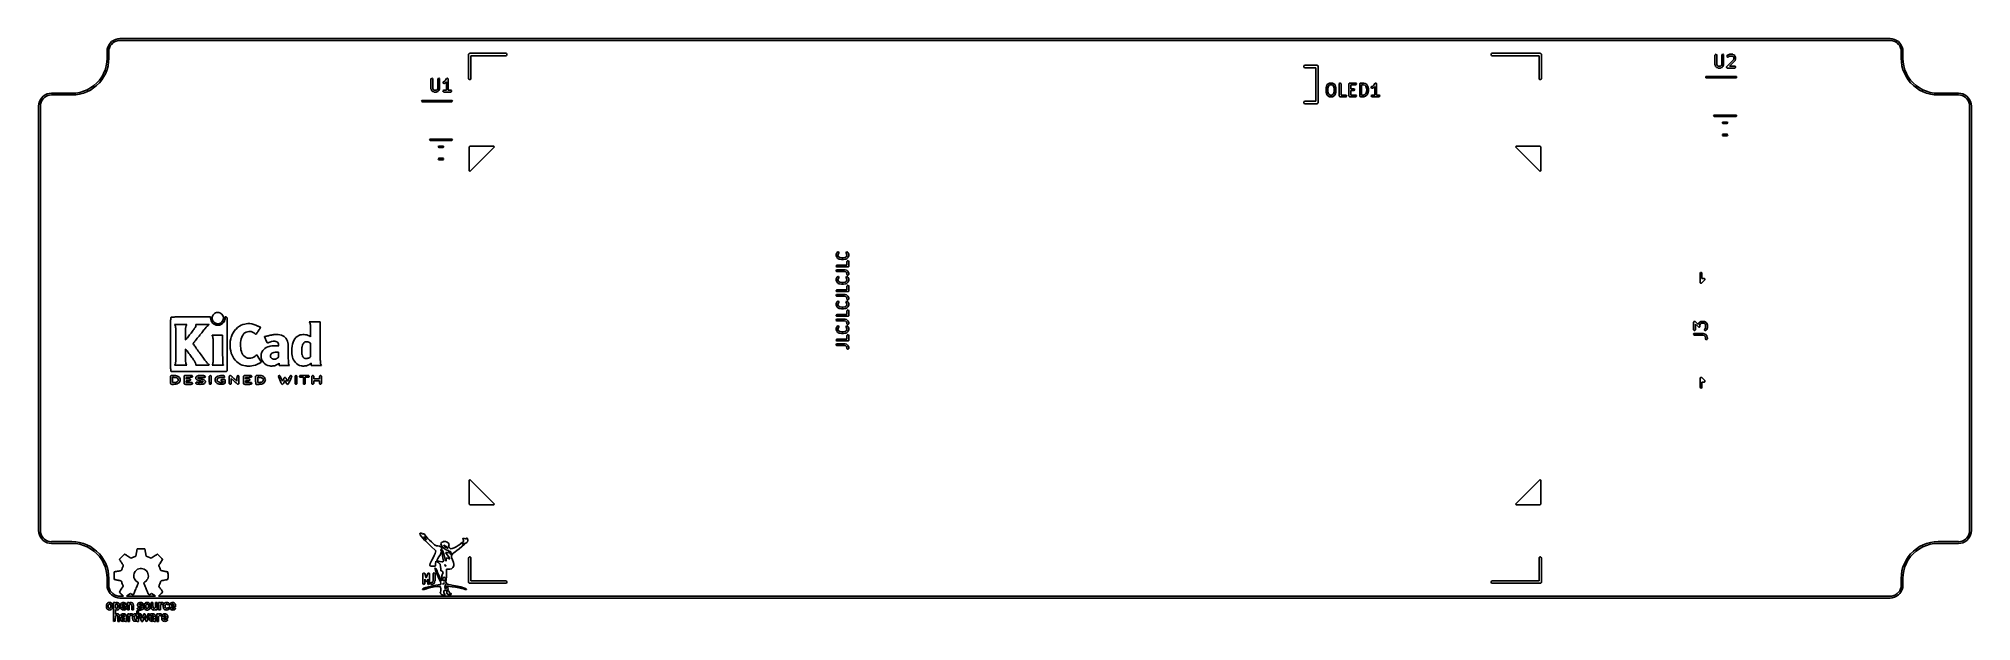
# Model space of a CAD drawing. Extents: x 69 to 231, y -100 to -51.
import ezdxf

# ---------------------------------------------------------------- set-up
doc = ezdxf.new("R2010")
doc.units = 0
doc.layers.add('BLACK', color=7, linetype='CONTINUOUS')

msp = doc.modelspace()

# ---------------------------------------------------------------- linework, layer by layer
at = {"layer": 'BLACK', "linetype": 'CONTINUOUS'}
for p, q in [((75.4265, -51.559), (75.559, -51.4265)), ((75.559, -51.4265), (75.7125, -51.319)), ((75.7857, -51.4459), (75.6531, -51.5387)), ((75.7125, -51.319), (75.8823, -51.2398)), ((75.9324, -51.3775), (75.7857, -51.4459)), ((75.8823, -51.2398), (76.0633, -51.1913)), ((76.0888, -51.3356), (75.9324, -51.3775)), ((76.0633, -51.1913), (76.25, -51.175)), ((76.2366, -51.3226), (76.0888, -51.3356)), ((76.25, -51.325), (76.2366, -51.3226)), ((76.25, -51.175), (147.25, -51.175)), ((147.25, -51.325), (76.25, -51.325)), ((147.25, -51.175), (152.75, -51.175)), ((152.75, -51.325), (147.25, -51.325)), ((152.75, -51.175), (223.75, -51.175)), ((223.75, -51.325), (152.75, -51.325)), ((223.75, -51.175), (223.937, -51.1913)), ((223.759, -51.3222), (223.75, -51.325)), ((223.911, -51.3356), (223.759, -51.3222)), ((224.068, -51.3775), (223.911, -51.3356)), ((223.937, -51.1913), (224.118, -51.2398)), ((224.214, -51.4459), (224.068, -51.3775)), ((224.118, -51.2398), (224.287, -51.319)), ((224.347, -51.5387), (224.214, -51.4459)), ((224.287, -51.319), (224.441, -51.4265)), ((224.441, -51.4265), (224.573, -51.559)), ((75.1062, -53.4519), (75.1612, -53.128)), ((75.1612, -53.128), (75.1789, -52.8121)), ((75.175, -52.25), (75.1913, -52.0633)), ((75.175, -52.8), (75.175, -52.25)), ((75.1789, -52.8121), (75.175, -52.8)), ((75.1913, -52.0633), (75.2398, -51.8823)), ((75.2398, -51.8823), (75.319, -51.7125)), ((75.3082, -53.1214), (75.2578, -53.4393)), ((75.325, -52.8), (75.3082, -53.1214)), ((75.319, -51.7125), (75.4265, -51.559)), ((75.3356, -52.0888), (75.3222, -52.2414)), ((75.3222, -52.2414), (75.325, -52.25)), ((75.325, -52.25), (75.325, -52.8)), ((75.3775, -51.9324), (75.3356, -52.0888)), ((75.4459, -51.7857), (75.3775, -51.9324)), ((75.5387, -51.6531), (75.4459, -51.7857)), ((75.6531, -51.5387), (75.5387, -51.6531)), ((105.3, -52.5), (105.305, -52.4849)), ((105.3, -54.5), (105.3, -52.5)), ((105.305, -52.4691), (105.314, -52.4563)), ((105.305, -52.4849), (105.305, -52.4691)), ((105.314, -52.4563), (105.319, -52.4412)), ((105.319, -52.4412), (105.332, -52.4319)), ((105.332, -52.4319), (105.341, -52.4191)), ((105.341, -52.4191), (105.356, -52.4142)), ((105.356, -52.4142), (105.369, -52.4049)), ((105.369, -52.4049), (105.385, -52.4049)), ((105.385, -52.4049), (105.4, -52.4)), ((105.4, -52.4), (108.4, -52.4)), ((108.4, -52.6), (105.5, -52.6)), ((105.5, -52.6), (105.5, -54.5)), ((108.4, -52.4), (108.459, -52.4191)), ((108.459, -52.5809), (108.4, -52.6)), ((108.459, -52.4191), (108.495, -52.4691)), ((108.495, -52.5309), (108.459, -52.5809)), ((108.495, -52.4691), (108.495, -52.5309)), ((190.505, -52.4691), (190.541, -52.4191)), ((190.505, -52.5309), (190.505, -52.4691)), ((190.541, -52.5809), (190.505, -52.5309)), ((190.541, -52.4191), (190.6, -52.4)), ((190.6, -52.6), (190.541, -52.5809)), ((190.6, -52.4), (194.6, -52.4)), ((194.5, -52.6), (190.6, -52.6)), ((194.5, -54.5), (194.5, -52.6)), ((194.6, -52.4), (194.615, -52.4049)), ((194.615, -52.4049), (194.631, -52.4049)), ((194.631, -52.4049), (194.644, -52.4142)), ((194.644, -52.4142), (194.659, -52.4191)), ((194.659, -52.4191), (194.668, -52.4319)), ((194.668, -52.4319), (194.681, -52.4412)), ((194.681, -52.4412), (194.686, -52.4563)), ((194.686, -52.4563), (194.695, -52.4691)), ((194.695, -52.4691), (194.695, -52.4849)), ((194.695, -52.4849), (194.7, -52.5)), ((194.7, -52.5), (194.7, -54.5)), ((209.163, -52.5524), (209.168, -52.5267)), ((209.163, -53.3619), (209.163, -52.5524)), ((209.168, -52.5267), (209.201, -52.4874)), ((209.201, -52.4874), (209.251, -52.4785)), ((209.251, -52.4785), (209.296, -52.5042)), ((209.296, -52.5042), (209.313, -52.5524)), ((209.313, -52.5524), (209.313, -53.3442)), ((209.735, -52.5524), (209.739, -52.5267)), ((209.735, -53.3442), (209.735, -52.5524)), ((209.739, -52.5267), (209.772, -52.4874)), ((209.772, -52.4874), (209.823, -52.4785)), ((209.823, -52.4785), (209.867, -52.5042)), ((209.867, -52.5042), (209.885, -52.5524)), ((209.885, -52.5524), (209.885, -53.3619)), ((210.137, -53.4993), (210.696, -52.9404)), ((210.163, -52.6411), (210.185, -52.5946)), ((210.177, -52.6906), (210.163, -52.6411)), ((210.219, -52.7201), (210.177, -52.6906)), ((210.185, -52.5946), (210.233, -52.547)), ((210.27, -52.7156), (210.219, -52.7201)), ((210.233, -52.547), (210.251, -52.5341)), ((210.251, -52.5341), (210.252, -52.5329)), ((210.252, -52.5329), (210.347, -52.4853)), ((210.291, -52.7007), (210.27, -52.7156)), ((210.33, -52.6616), (210.291, -52.7007)), ((210.399, -52.6274), (210.33, -52.6616)), ((210.347, -52.4853), (210.372, -52.4779)), ((210.372, -52.4779), (210.377, -52.4789)), ((210.815, -53.034), (210.372, -53.4774)), ((210.377, -52.4789), (210.381, -52.4774)), ((210.381, -52.4774), (210.619, -52.4774)), ((210.601, -52.6274), (210.399, -52.6274)), ((210.67, -52.6616), (210.601, -52.6274)), ((210.619, -52.4774), (210.645, -52.4819)), ((210.645, -52.4819), (210.648, -52.4848)), ((210.648, -52.4848), (210.653, -52.4853)), ((210.653, -52.4853), (210.748, -52.5329)), ((210.7, -52.692), (210.67, -52.6616)), ((210.696, -52.9404), (210.735, -52.8259)), ((210.735, -52.7606), (210.7, -52.692)), ((210.735, -52.8259), (210.735, -52.7606)), ((210.748, -52.5329), (210.766, -52.5463)), ((210.766, -52.5463), (210.767, -52.547)), ((210.767, -52.547), (210.815, -52.5946)), ((210.815, -52.5946), (210.828, -52.613)), ((210.817, -53.0299), (210.815, -53.034)), ((210.821, -53.0276), (210.817, -53.0299)), ((210.833, -53.0047), (210.821, -53.0276)), ((210.828, -52.613), (210.829, -52.6141)), ((210.829, -52.6141), (210.877, -52.7093)), ((210.881, -52.8618), (210.833, -53.0047)), ((210.877, -52.7093), (210.884, -52.7343)), ((210.885, -52.8381), (210.881, -52.8602)), ((210.881, -52.8602), (210.881, -52.8618)), ((210.884, -52.7343), (210.883, -52.7386)), ((210.883, -52.7386), (210.885, -52.7429)), ((210.885, -52.7429), (210.885, -52.8381)), ((224.461, -51.6531), (224.347, -51.5387)), ((224.554, -51.7857), (224.461, -51.6531)), ((224.623, -51.9324), (224.554, -51.7857)), ((224.573, -51.559), (224.681, -51.7125)), ((224.664, -52.0888), (224.623, -51.9324)), ((224.677, -52.2366), (224.664, -52.0888)), ((224.675, -52.25), (224.677, -52.2366)), ((224.675, -52.8), (224.675, -52.25)), ((224.692, -53.1214), (224.675, -52.8)), ((224.681, -51.7125), (224.76, -51.8823)), ((224.742, -53.4393), (224.692, -53.1214)), ((224.76, -51.8823), (224.809, -52.0633)), ((224.809, -52.0633), (224.825, -52.25)), ((224.825, -52.8), (224.822, -52.8198)), ((224.822, -52.8198), (224.839, -53.128)), ((224.825, -52.25), (224.825, -52.8)), ((224.839, -53.128), (224.894, -53.4519)), ((74.3215, -54.8715), (74.5405, -54.6266)), ((74.7377, -54.6074), (74.5352, -54.8576)), ((74.5405, -54.6266), (74.7306, -54.3586)), ((74.7306, -54.3586), (74.8895, -54.0711)), ((74.913, -54.3375), (74.7377, -54.6074)), ((74.8895, -54.0711), (75.0152, -53.7676)), ((75.0592, -54.0507), (74.913, -54.3375)), ((75.0152, -53.7676), (75.1062, -53.4519)), ((75.1745, -53.7502), (75.0592, -54.0507)), ((75.2578, -53.4393), (75.1745, -53.7502)), ((102.163, -54.5524), (102.168, -54.5267)), ((102.163, -55.3619), (102.163, -54.5524)), ((102.168, -54.5267), (102.201, -54.4874)), ((102.201, -54.4874), (102.251, -54.4785)), ((102.251, -54.4785), (102.296, -54.5042)), ((102.296, -54.5042), (102.313, -54.5524)), ((102.313, -54.5524), (102.313, -55.3442)), ((102.735, -54.5524), (102.739, -54.5267)), ((102.735, -55.3442), (102.735, -54.5524)), ((102.739, -54.5267), (102.772, -54.4874)), ((102.772, -54.4874), (102.823, -54.4785)), ((102.823, -54.4785), (102.867, -54.5042)), ((102.867, -54.5042), (102.885, -54.5524)), ((102.885, -54.5524), (102.885, -55.3619)), ((103.205, -54.771), (103.289, -54.7288)), ((103.289, -54.7288), (103.37, -54.6475)), ((103.37, -54.6475), (103.461, -54.5108)), ((103.461, -54.5108), (103.479, -54.4919)), ((103.479, -54.4919), (103.484, -54.4907)), ((103.484, -54.4907), (103.486, -54.4874)), ((103.486, -54.4874), (103.508, -54.4836)), ((103.508, -54.4836), (103.529, -54.4775)), ((103.529, -54.4775), (103.533, -54.4793)), ((103.533, -54.4793), (103.537, -54.4785)), ((103.537, -54.4785), (103.556, -54.4894)), ((103.556, -54.4894), (103.576, -54.4981)), ((103.576, -54.4981), (103.578, -54.502)), ((103.578, -54.502), (103.581, -54.5042)), ((103.581, -54.5042), (103.589, -54.5246)), ((103.589, -54.5246), (103.598, -54.5441)), ((103.598, -54.5441), (103.597, -54.5483)), ((103.597, -54.5483), (103.599, -54.5524)), ((103.599, -54.5524), (103.599, -55.4774)), ((105.319, -54.5588), (105.3, -54.5)), ((105.369, -54.5951), (105.319, -54.5588)), ((105.431, -54.5951), (105.369, -54.5951)), ((105.481, -54.5588), (105.431, -54.5951)), ((105.5, -54.5), (105.481, -54.5588)), ((174.905, -53.4691), (174.941, -53.4191)), ((174.905, -53.5309), (174.905, -53.4691)), ((174.941, -53.5809), (174.905, -53.5309)), ((174.941, -53.4191), (175, -53.4)), ((175, -53.6), (174.941, -53.5809)), ((175, -53.4), (176, -53.4)), ((175.9, -53.6), (175, -53.6)), ((175.9, -56.4), (175.9, -53.6)), ((176, -53.4), (176.015, -53.4049)), ((176.015, -53.4049), (176.031, -53.4049)), ((176.031, -53.4049), (176.044, -53.4142)), ((176.044, -53.4142), (176.059, -53.4191)), ((176.059, -53.4191), (176.068, -53.4319)), ((176.068, -53.4319), (176.081, -53.4412)), ((176.081, -53.4412), (176.086, -53.4563)), ((176.086, -53.4563), (176.095, -53.4691)), ((176.095, -53.4691), (176.095, -53.4849)), ((176.095, -53.4849), (176.1, -53.5)), ((176.1, -53.5), (176.1, -56.5)), ((194.519, -54.5588), (194.5, -54.5)), ((194.569, -54.5951), (194.519, -54.5588)), ((194.631, -54.5951), (194.569, -54.5951)), ((194.681, -54.5588), (194.631, -54.5951)), ((194.7, -54.5), (194.681, -54.5588)), ((208.39, -54.39), (208.408, -54.3476)), ((208.408, -54.4324), (208.39, -54.39)), ((208.408, -54.3476), (208.45, -54.33)), ((208.45, -54.45), (208.408, -54.4324)), ((208.45, -54.33), (210.9, -54.33)), ((210.9, -54.45), (208.45, -54.45)), ((209.165, -53.3661), (209.163, -53.3619)), ((209.164, -53.3705), (209.165, -53.3661)), ((209.171, -53.3954), (209.164, -53.3705)), ((209.219, -53.4907), (209.171, -53.3954)), ((209.22, -53.4918), (209.219, -53.4907)), ((209.233, -53.5102), (209.22, -53.4918)), ((209.28, -53.5578), (209.233, -53.5102)), ((209.282, -53.5585), (209.28, -53.5578)), ((209.3, -53.5718), (209.282, -53.5585)), ((209.395, -53.6195), (209.3, -53.5718)), ((209.313, -53.3442), (209.347, -53.4127)), ((209.347, -53.4127), (209.378, -53.4431)), ((209.378, -53.4431), (209.446, -53.4774)), ((209.399, -53.62), (209.395, -53.6195)), ((209.403, -53.6229), (209.399, -53.62)), ((209.429, -53.6274), (209.403, -53.6229)), ((209.619, -53.6274), (209.429, -53.6274)), ((209.446, -53.4774), (209.601, -53.4774)), ((209.601, -53.4774), (209.67, -53.4431)), ((209.623, -53.6258), (209.619, -53.6274)), ((209.628, -53.6269), (209.623, -53.6258)), ((209.653, -53.6195), (209.628, -53.6269)), ((209.748, -53.5718), (209.653, -53.6195)), ((209.67, -53.4431), (209.7, -53.4127)), ((209.7, -53.4127), (209.735, -53.3442)), ((209.749, -53.5707), (209.748, -53.5718)), ((209.767, -53.5578), (209.749, -53.5707)), ((209.815, -53.5102), (209.767, -53.5578)), ((209.816, -53.5087), (209.815, -53.5102)), ((209.829, -53.4907), (209.816, -53.5087)), ((209.877, -53.3954), (209.829, -53.4907)), ((209.88, -53.3876), (209.877, -53.391)), ((209.877, -53.391), (209.877, -53.3954)), ((209.885, -53.3619), (209.88, -53.3876)), ((210.116, -53.5458), (210.117, -53.5427)), ((210.122, -53.5676), (210.116, -53.5458)), ((210.117, -53.5394), (210.128, -53.5198)), ((210.117, -53.5427), (210.117, -53.5394)), ((210.126, -53.5899), (210.122, -53.5676)), ((210.128, -53.5921), (210.126, -53.5899)), ((210.128, -53.5198), (210.137, -53.4993)), ((210.129, -53.5954), (210.128, -53.5921)), ((210.148, -53.6083), (210.129, -53.5954)), ((210.165, -53.6229), (210.148, -53.6083)), ((210.169, -53.6237), (210.165, -53.6229)), ((210.171, -53.6248), (210.169, -53.6237)), ((210.174, -53.6245), (210.171, -53.6248)), ((210.19, -53.6274), (210.174, -53.6245)), ((210.81, -53.6274), (210.19, -53.6274)), ((210.372, -53.4774), (210.81, -53.4774)), ((210.81, -53.4774), (210.835, -53.4819)), ((210.858, -53.6098), (210.81, -53.6274)), ((210.835, -53.4819), (210.874, -53.5149)), ((210.883, -53.5654), (210.858, -53.6098)), ((210.874, -53.5149), (210.883, -53.5654)), ((210.9, -54.33), (210.942, -54.3476)), ((210.942, -54.4324), (210.9, -54.45)), ((210.942, -54.3476), (210.96, -54.39)), ((210.96, -54.39), (210.942, -54.4324)), ((224.826, -53.7502), (224.742, -53.4393)), ((224.941, -54.0507), (224.826, -53.7502)), ((224.894, -53.4519), (224.985, -53.7676)), ((225.087, -54.3375), (224.941, -54.0507)), ((224.985, -53.7676), (225.111, -54.0711)), ((225.262, -54.6074), (225.087, -54.3375)), ((225.111, -54.0711), (225.269, -54.3586)), ((225.465, -54.8576), (225.262, -54.6074)), ((225.269, -54.3586), (225.46, -54.6266)), ((225.46, -54.6266), (225.678, -54.8715)), ((69.5398, -56.4323), (69.619, -56.2625)), ((69.619, -56.2625), (69.7265, -56.109)), ((69.7459, -56.3357), (69.6775, -56.4824)), ((69.7265, -56.109), (69.859, -55.9765)), ((69.8387, -56.2032), (69.7459, -56.3357)), ((69.9531, -56.0887), (69.8387, -56.2032)), ((69.859, -55.9765), (70.0125, -55.869)), ((70.0857, -55.9959), (69.9531, -56.0887)), ((70.0125, -55.869), (70.1823, -55.7898)), ((70.2324, -55.9275), (70.0857, -55.9959)), ((70.1823, -55.7898), (70.3633, -55.7413)), ((70.3888, -55.8856), (70.2324, -55.9275)), ((70.3633, -55.7413), (70.55, -55.725)), ((70.5366, -55.8726), (70.3888, -55.8856)), ((70.55, -55.875), (70.5366, -55.8726)), ((70.55, -55.725), (72.25, -55.725)), ((72.25, -55.875), (70.55, -55.875)), ((72.25, -55.725), (72.2698, -55.7285)), ((72.5714, -55.8582), (72.25, -55.875)), ((72.2698, -55.7285), (72.578, -55.7112)), ((72.8893, -55.8078), (72.5714, -55.8582)), ((72.578, -55.7112), (72.9019, -55.6562)), ((73.2002, -55.7245), (72.8893, -55.8078)), ((72.9019, -55.6562), (73.2176, -55.5652)), ((73.5007, -55.6092), (73.2002, -55.7245)), ((73.2176, -55.5652), (73.5211, -55.4395)), ((73.7875, -55.463), (73.5007, -55.6092)), ((73.5211, -55.4395), (73.8086, -55.2806)), ((74.0574, -55.2877), (73.7875, -55.463)), ((73.8086, -55.2806), (74.0766, -55.0905)), ((74.3076, -55.0852), (74.0574, -55.2877)), ((74.0766, -55.0905), (74.3215, -54.8715)), ((74.5352, -54.8576), (74.3076, -55.0852)), ((101.39, -56.39), (101.408, -56.3476)), ((101.408, -56.3476), (101.45, -56.33)), ((101.45, -56.33), (103.9, -56.33)), ((102.165, -55.3661), (102.163, -55.3619)), ((102.164, -55.3705), (102.165, -55.3661)), ((102.171, -55.3954), (102.164, -55.3705)), ((102.219, -55.4907), (102.171, -55.3954)), ((102.22, -55.4918), (102.219, -55.4907)), ((102.233, -55.5102), (102.22, -55.4918)), ((102.28, -55.5578), (102.233, -55.5102)), ((102.282, -55.5585), (102.28, -55.5578)), ((102.3, -55.5718), (102.282, -55.5585)), ((102.395, -55.6195), (102.3, -55.5718)), ((102.313, -55.3442), (102.347, -55.4127)), ((102.347, -55.4127), (102.378, -55.4431)), ((102.378, -55.4431), (102.446, -55.4774)), ((102.399, -55.62), (102.395, -55.6195)), ((102.403, -55.6229), (102.399, -55.62)), ((102.429, -55.6274), (102.403, -55.6229)), ((102.619, -55.6274), (102.429, -55.6274)), ((102.446, -55.4774), (102.601, -55.4774)), ((102.601, -55.4774), (102.67, -55.4431)), ((102.623, -55.6258), (102.619, -55.6274)), ((102.628, -55.6269), (102.623, -55.6258)), ((102.653, -55.6195), (102.628, -55.6269)), ((102.748, -55.5718), (102.653, -55.6195)), ((102.67, -55.4431), (102.7, -55.4127)), ((102.7, -55.4127), (102.735, -55.3442)), ((102.749, -55.5707), (102.748, -55.5718)), ((102.767, -55.5578), (102.749, -55.5707)), ((102.815, -55.5102), (102.767, -55.5578)), ((102.816, -55.5087), (102.815, -55.5102)), ((102.829, -55.4907), (102.816, -55.5087)), ((102.877, -55.3954), (102.829, -55.4907)), ((102.88, -55.3876), (102.877, -55.391)), ((102.877, -55.391), (102.877, -55.3954)), ((102.885, -55.3619), (102.88, -55.3876)), ((103.164, -55.5394), (103.19, -55.4949)), ((103.173, -55.5899), (103.164, -55.5394)), ((103.166, -54.8595), (103.169, -54.8083)), ((103.197, -54.9007), (103.166, -54.8595)), ((103.169, -54.8083), (103.205, -54.771)), ((103.212, -55.6229), (103.173, -55.5899)), ((103.19, -55.4949), (103.238, -55.4774)), ((103.247, -54.9126), (103.197, -54.9007)), ((103.238, -55.6274), (103.212, -55.6229)), ((103.238, -55.4774), (103.449, -55.4774)), ((103.81, -55.6274), (103.238, -55.6274)), ((103.272, -54.9052), (103.247, -54.9126)), ((103.367, -54.8576), (103.272, -54.9052)), ((103.368, -54.8564), (103.367, -54.8576)), ((103.386, -54.8435), (103.368, -54.8564)), ((103.449, -54.7811), (103.386, -54.8435)), ((103.449, -55.4774), (103.449, -54.7811)), ((103.599, -55.4774), (103.81, -55.4774)), ((103.81, -55.4774), (103.835, -55.4819)), ((103.858, -55.6098), (103.81, -55.6274)), ((103.835, -55.4819), (103.874, -55.5149)), ((103.883, -55.5654), (103.858, -55.6098)), ((103.874, -55.5149), (103.883, -55.5654)), ((103.9, -56.33), (103.942, -56.3476)), ((103.942, -56.3476), (103.96, -56.39)), ((176.758, -55.2857), (176.761, -55.271)), ((176.758, -55.619), (176.758, -55.2857)), ((176.76, -55.6223), (176.758, -55.619)), ((176.761, -55.6372), (176.76, -55.6223)), ((176.761, -55.2675), (176.808, -55.077)), ((176.761, -55.271), (176.761, -55.2675)), ((176.808, -55.8277), (176.761, -55.6372)), ((176.808, -55.077), (176.819, -55.0533)), ((176.812, -55.8338), (176.808, -55.8277)), ((176.813, -55.8412), (176.812, -55.8338)), ((176.828, -55.8626), (176.813, -55.8412)), ((176.819, -55.0533), (176.825, -55.0489)), ((176.825, -55.0489), (176.828, -55.0422)), ((176.828, -55.0422), (176.923, -54.947)), ((176.923, -55.9578), (176.828, -55.8626)), ((176.949, -55.1336), (176.908, -55.2949)), ((176.908, -55.2949), (176.908, -55.6098)), ((176.908, -55.6098), (176.949, -55.7712)), ((176.923, -54.947), (176.942, -54.9341)), ((176.925, -55.9585), (176.923, -55.9578)), ((176.943, -55.9718), (176.925, -55.9585)), ((176.942, -54.9341), (176.943, -54.9329)), ((176.943, -54.9329), (177.038, -54.8853)), ((177.038, -56.0195), (176.943, -55.9718)), ((177.021, -55.0616), (176.949, -55.1336)), ((176.949, -55.7712), (177.021, -55.8431)), ((177.089, -55.0274), (177.021, -55.0616)), ((177.021, -55.8431), (177.089, -55.8774)), ((177.038, -54.8853), (177.063, -54.8779)), ((177.042, -56.02), (177.038, -56.0195)), ((177.046, -56.0229), (177.042, -56.02)), ((177.071, -56.0274), (177.046, -56.0229)), ((177.063, -54.8779), (177.067, -54.8789)), ((177.067, -54.8789), (177.071, -54.8774)), ((177.071, -54.8774), (177.262, -54.8774)), ((177.262, -56.0274), (177.071, -56.0274)), ((177.244, -55.0274), (177.089, -55.0274)), ((177.089, -55.8774), (177.244, -55.8774)), ((177.313, -55.0616), (177.244, -55.0274)), ((177.244, -55.8774), (177.313, -55.8431)), ((177.262, -54.8774), (177.288, -54.8819)), ((177.266, -56.0258), (177.262, -56.0274)), ((177.27, -56.0269), (177.266, -56.0258)), ((177.295, -56.0195), (177.27, -56.0269)), ((177.288, -54.8819), (177.291, -54.8848)), ((177.291, -54.8848), (177.295, -54.8853)), ((177.295, -54.8853), (177.391, -54.9329)), ((177.391, -55.9718), (177.295, -56.0195)), ((177.385, -55.1336), (177.313, -55.0616)), ((177.313, -55.8431), (177.385, -55.7712)), ((177.425, -55.2949), (177.385, -55.1336)), ((177.385, -55.7712), (177.425, -55.6098)), ((177.391, -54.9329), (177.409, -54.9463)), ((177.392, -55.9707), (177.391, -55.9718)), ((177.41, -55.9578), (177.392, -55.9707)), ((177.409, -54.9463), (177.41, -54.947)), ((177.41, -54.947), (177.505, -55.0422)), ((177.505, -55.8626), (177.41, -55.9578)), ((177.425, -55.6098), (177.425, -55.2949)), ((177.505, -55.0422), (177.52, -55.0635)), ((177.509, -55.8558), (177.505, -55.8626)), ((177.515, -55.8515), (177.509, -55.8558)), ((177.525, -55.8277), (177.515, -55.8515)), ((177.52, -55.0635), (177.521, -55.0709)), ((177.521, -55.0709), (177.525, -55.077)), ((177.525, -55.077), (177.573, -55.2675)), ((177.573, -55.6372), (177.525, -55.8277)), ((177.575, -55.619), (177.572, -55.6338)), ((177.572, -55.6338), (177.573, -55.6372)), ((177.573, -55.2675), (177.574, -55.2825)), ((177.574, -55.2825), (177.575, -55.2857)), ((177.575, -55.2857), (177.575, -55.619)), ((177.854, -54.9524), (177.858, -54.9267)), ((177.854, -55.9524), (177.854, -54.9524)), ((177.86, -55.9707), (177.854, -55.9524)), ((177.858, -54.9267), (177.891, -54.8874)), ((177.864, -55.9899), (177.86, -55.9707)), ((177.869, -55.9942), (177.864, -55.9899)), ((177.871, -56.0006), (177.869, -55.9942)), ((177.888, -56.0103), (177.871, -56.0006)), ((177.903, -56.0229), (177.888, -56.0103)), ((177.891, -54.8874), (177.942, -54.8785)), ((177.913, -56.0246), (177.903, -56.0229)), ((177.916, -56.0262), (177.913, -56.0246)), ((177.919, -56.0257), (177.916, -56.0262)), ((177.929, -56.0274), (177.919, -56.0257)), ((178.405, -56.0274), (177.929, -56.0274)), ((177.942, -54.8785), (177.986, -54.9042)), ((177.986, -54.9042), (178.004, -54.9524)), ((178.004, -54.9524), (178.004, -55.8774)), ((178.004, -55.8774), (178.405, -55.8774)), ((178.405, -55.8774), (178.43, -55.8819)), ((178.453, -56.0098), (178.405, -56.0274)), ((178.43, -55.8819), (178.47, -55.9149)), ((178.479, -55.9654), (178.453, -56.0098)), ((178.47, -55.9149), (178.479, -55.9654)), ((178.663, -54.9524), (178.665, -54.9426)), ((178.663, -55.9524), (178.663, -54.9524)), ((178.67, -55.9707), (178.663, -55.9524)), ((178.664, -54.9394), (178.666, -54.9365)), ((178.665, -54.9426), (178.664, -54.9394)), ((178.666, -54.9365), (178.668, -54.9267)), ((178.668, -54.9267), (178.68, -54.9118)), ((178.673, -55.9899), (178.67, -55.9707)), ((178.678, -55.9942), (178.673, -55.9899)), ((178.681, -56.0006), (178.678, -55.9942)), ((178.68, -54.9118), (178.69, -54.8949)), ((178.698, -56.0103), (178.681, -56.0006)), ((178.69, -54.8949), (178.696, -54.8926)), ((178.696, -54.8926), (178.701, -54.8874)), ((178.712, -56.0229), (178.698, -56.0103)), ((178.701, -54.8874), (178.72, -54.884)), ((178.722, -56.0246), (178.712, -56.0229)), ((178.72, -54.884), (178.738, -54.8774)), ((178.725, -56.0262), (178.722, -56.0246)), ((178.728, -56.0257), (178.725, -56.0262)), ((178.738, -56.0274), (178.728, -56.0257)), ((178.738, -54.8774), (179.214, -54.8774)), ((179.214, -56.0274), (178.738, -56.0274)), ((179.214, -55.0274), (178.813, -55.0274)), ((178.813, -55.0274), (178.813, -55.3536)), ((178.813, -55.3536), (179.071, -55.3536)), ((179.071, -55.5036), (178.813, -55.5036)), ((178.813, -55.5036), (178.813, -55.8774)), ((178.813, -55.8774), (179.214, -55.8774)), ((179.071, -55.3536), (179.097, -55.3581)), ((179.12, -55.486), (179.071, -55.5036)), ((179.097, -55.3581), (179.136, -55.3911)), ((179.145, -55.4416), (179.12, -55.486)), ((179.136, -55.3911), (179.145, -55.4416)), ((179.214, -54.8774), (179.24, -54.8819)), ((179.262, -55.0098), (179.214, -55.0274)), ((179.214, -55.8774), (179.24, -55.8819)), ((179.262, -56.0098), (179.214, -56.0274)), ((179.24, -54.8819), (179.279, -54.9149)), ((179.24, -55.8819), (179.279, -55.9149)), ((179.288, -54.9654), (179.262, -55.0098)), ((179.288, -55.9654), (179.262, -56.0098)), ((179.279, -54.9149), (179.288, -54.9654)), ((179.279, -55.9149), (179.288, -55.9654)), ((179.568, -54.9524), (179.57, -54.9426)), ((179.568, -55.9524), (179.568, -54.9524)), ((179.575, -55.9707), (179.568, -55.9524)), ((179.569, -54.9394), (179.571, -54.9365)), ((179.57, -54.9426), (179.569, -54.9394)), ((179.571, -54.9365), (179.572, -54.9267)), ((179.572, -54.9267), (179.585, -54.9118)), ((179.578, -55.9899), (179.575, -55.9707)), ((179.583, -55.9942), (179.578, -55.9899)), ((179.585, -56.0006), (179.583, -55.9942)), ((179.585, -54.9118), (179.595, -54.8949)), ((179.602, -56.0103), (179.585, -56.0006)), ((179.595, -54.8949), (179.601, -54.8926)), ((179.601, -54.8926), (179.605, -54.8874)), ((179.617, -56.0229), (179.602, -56.0103)), ((179.605, -54.8874), (179.625, -54.884)), ((179.627, -56.0246), (179.617, -56.0229)), ((179.625, -54.884), (179.643, -54.8774)), ((179.63, -56.0262), (179.627, -56.0246)), ((179.633, -56.0257), (179.63, -56.0262)), ((179.643, -56.0274), (179.633, -56.0257)), ((179.643, -54.8774), (179.881, -54.8774)), ((179.881, -56.0274), (179.643, -56.0274)), ((179.718, -55.0274), (179.718, -55.8774)), ((179.869, -55.0274), (179.718, -55.0274)), ((179.718, -55.8774), (179.869, -55.8774)), ((179.983, -55.0656), (179.869, -55.0274)), ((179.869, -55.8774), (179.983, -55.8392)), ((179.881, -54.8774), (179.903, -54.8813)), ((179.882, -56.0268), (179.881, -56.0274)), ((179.905, -56.0235), (179.882, -56.0268)), ((179.903, -54.8813), (179.905, -54.8812)), ((179.905, -54.8812), (180.048, -54.9288)), ((180.048, -55.9759), (179.905, -56.0235)), ((180.057, -55.1397), (179.983, -55.0656)), ((179.983, -55.8392), (180.057, -55.7651)), ((180.048, -54.9288), (180.07, -54.9413)), ((180.051, -55.9731), (180.048, -55.9759)), ((180.056, -55.9727), (180.051, -55.9731)), ((180.077, -55.9578), (180.056, -55.9727)), ((180.096, -55.2167), (180.057, -55.1397)), ((180.057, -55.7651), (180.096, -55.6881)), ((180.07, -54.9413), (180.073, -54.9451)), ((180.073, -54.9451), (180.077, -54.947)), ((180.077, -54.947), (180.172, -55.0422)), ((180.172, -55.8626), (180.077, -55.9578)), ((180.139, -55.3902), (180.096, -55.2167)), ((180.096, -55.6881), (180.139, -55.5146)), ((180.139, -55.5146), (180.139, -55.3902)), ((180.172, -55.0422), (180.185, -55.0606)), ((180.173, -55.8611), (180.172, -55.8626)), ((180.186, -55.8431), (180.173, -55.8611)), ((180.185, -55.0606), (180.186, -55.0617)), ((180.186, -55.0617), (180.234, -55.1569)), ((180.234, -55.7478), (180.186, -55.8431)), ((180.234, -55.1569), (180.237, -55.1693)), ((180.239, -55.7325), (180.234, -55.7443)), ((180.234, -55.7443), (180.234, -55.7478)), ((180.237, -55.1693), (180.239, -55.1723)), ((180.239, -55.1723), (180.287, -55.3628)), ((180.287, -55.542), (180.239, -55.7325)), ((180.287, -55.3628), (180.288, -55.3777)), ((180.289, -55.5238), (180.287, -55.5386)), ((180.287, -55.5386), (180.287, -55.542)), ((180.288, -55.3777), (180.289, -55.381)), ((180.289, -55.381), (180.289, -55.5238)), ((180.521, -55.9394), (180.547, -55.8949)), ((180.53, -55.9899), (180.521, -55.9394)), ((180.523, -55.2595), (180.526, -55.2083)), ((180.554, -55.3007), (180.523, -55.2595)), ((180.526, -55.2083), (180.562, -55.171)), ((180.57, -56.0229), (180.53, -55.9899)), ((180.547, -55.8949), (180.595, -55.8774)), ((180.604, -55.3126), (180.554, -55.3007)), ((180.562, -55.171), (180.646, -55.1288)), ((180.595, -56.0274), (180.57, -56.0229)), ((180.595, -55.8774), (180.806, -55.8774)), ((181.167, -56.0274), (180.595, -56.0274)), ((180.629, -55.3052), (180.604, -55.3126)), ((180.724, -55.2576), (180.629, -55.3052)), ((180.646, -55.1288), (180.727, -55.0475)), ((180.725, -55.2564), (180.724, -55.2576)), ((180.744, -55.2435), (180.725, -55.2564)), ((180.727, -55.0475), (180.819, -54.9108)), ((180.806, -55.1811), (180.744, -55.2435)), ((180.806, -55.8774), (180.806, -55.1811)), ((180.819, -54.9108), (180.837, -54.8919)), ((180.837, -54.8919), (180.841, -54.8907)), ((180.841, -54.8907), (180.843, -54.8874)), ((180.843, -54.8874), (180.865, -54.8836)), ((180.865, -54.8836), (180.886, -54.8775)), ((180.886, -54.8775), (180.89, -54.8793)), ((180.89, -54.8793), (180.894, -54.8785)), ((180.894, -54.8785), (180.913, -54.8894)), ((180.913, -54.8894), (180.933, -54.8981)), ((180.933, -54.8981), (180.935, -54.902)), ((180.935, -54.902), (180.938, -54.9042)), ((180.938, -54.9042), (180.946, -54.9246)), ((180.946, -54.9246), (180.955, -54.9441)), ((180.955, -54.9441), (180.954, -54.9483)), ((180.954, -54.9483), (180.956, -54.9524)), ((180.956, -54.9524), (180.956, -55.8774)), ((180.956, -55.8774), (181.167, -55.8774)), ((181.167, -55.8774), (181.192, -55.8819)), ((181.215, -56.0098), (181.167, -56.0274)), ((181.192, -55.8819), (181.232, -55.9149)), ((181.241, -55.9654), (181.215, -56.0098)), ((181.232, -55.9149), (181.241, -55.9654)), ((225.692, -55.0852), (225.465, -54.8576)), ((225.678, -54.8715), (225.923, -55.0905)), ((225.943, -55.2877), (225.692, -55.0852)), ((225.923, -55.0905), (226.191, -55.2806)), ((226.212, -55.463), (225.943, -55.2877)), ((226.191, -55.2806), (226.479, -55.4395)), ((226.499, -55.6092), (226.212, -55.463)), ((226.479, -55.4395), (226.782, -55.5652)), ((226.8, -55.7245), (226.499, -55.6092)), ((226.782, -55.5652), (227.098, -55.6562)), ((227.111, -55.8078), (226.8, -55.7245)), ((227.098, -55.6562), (227.422, -55.7112)), ((227.429, -55.8582), (227.111, -55.8078)), ((227.422, -55.7112), (227.738, -55.7289)), ((227.75, -55.875), (227.429, -55.8582)), ((227.738, -55.7289), (227.75, -55.725)), ((227.75, -55.725), (229.45, -55.725)), ((229.45, -55.875), (227.75, -55.875)), ((229.45, -55.725), (229.637, -55.7413)), ((229.459, -55.8722), (229.45, -55.875)), ((229.611, -55.8856), (229.459, -55.8722)), ((229.768, -55.9275), (229.611, -55.8856)), ((229.637, -55.7413), (229.818, -55.7898)), ((229.914, -55.9959), (229.768, -55.9275)), ((229.818, -55.7898), (229.987, -55.869)), ((230.047, -56.0887), (229.914, -55.9959)), ((229.987, -55.869), (230.141, -55.9765)), ((230.161, -56.2032), (230.047, -56.0887)), ((230.141, -55.9765), (230.273, -56.109)), ((230.254, -56.3357), (230.161, -56.2032)), ((230.323, -56.4824), (230.254, -56.3357)), ((230.273, -56.109), (230.381, -56.2625)), ((230.381, -56.2625), (230.46, -56.4323)), ((69.475, -56.8), (69.4913, -56.6133)), ((69.475, -92.2), (69.475, -56.8)), ((69.4913, -56.6133), (69.5398, -56.4323)), ((69.6356, -56.6388), (69.6222, -56.7914)), ((69.6222, -56.7914), (69.625, -56.8)), ((69.625, -56.8), (69.625, -92.2)), ((69.6775, -56.4824), (69.6356, -56.6388)), ((101.408, -56.4324), (101.39, -56.39)), ((101.45, -56.45), (101.408, -56.4324)), ((103.9, -56.45), (101.45, -56.45)), ((103.942, -56.4324), (103.9, -56.45)), ((103.96, -56.39), (103.942, -56.4324)), ((174.905, -56.4691), (174.941, -56.4191)), ((174.905, -56.5309), (174.905, -56.4691)), ((174.941, -56.5809), (174.905, -56.5309)), ((174.941, -56.4191), (175, -56.4)), ((175, -56.6), (174.941, -56.5809)), ((175, -56.4), (175.9, -56.4)), ((176, -56.6), (175, -56.6)), ((176.015, -56.5951), (176, -56.6)), ((176.031, -56.5951), (176.015, -56.5951)), ((176.044, -56.5858), (176.031, -56.5951)), ((176.059, -56.5809), (176.044, -56.5858)), ((176.068, -56.5681), (176.059, -56.5809)), ((176.081, -56.5588), (176.068, -56.5681)), ((176.086, -56.5437), (176.081, -56.5588)), ((176.095, -56.5309), (176.086, -56.5437)), ((176.1, -56.5), (176.095, -56.5151)), ((176.095, -56.5151), (176.095, -56.5309)), ((209.04, -57.61), (209.058, -57.5676)), ((209.058, -57.6524), (209.04, -57.61)), ((209.058, -57.5676), (209.1, -57.55)), ((209.1, -57.67), (209.058, -57.6524)), ((209.1, -57.55), (210.9, -57.55)), ((210.9, -57.67), (209.1, -57.67)), ((210.9, -57.55), (210.942, -57.5676)), ((210.942, -57.6524), (210.9, -57.67)), ((210.942, -57.5676), (210.96, -57.61)), ((210.96, -57.61), (210.942, -57.6524)), ((230.364, -56.6388), (230.323, -56.4824)), ((230.377, -56.7866), (230.364, -56.6388)), ((230.375, -56.8), (230.377, -56.7866)), ((230.375, -92.2), (230.375, -56.8)), ((230.46, -56.4323), (230.509, -56.6133)), ((230.509, -56.6133), (230.525, -56.8)), ((230.525, -56.8), (230.525, -92.2)), ((102.04, -59.61), (102.058, -59.5676)), ((102.058, -59.5676), (102.1, -59.55)), ((102.1, -59.55), (103.9, -59.55)), ((103.9, -59.55), (103.942, -59.5676)), ((103.942, -59.5676), (103.96, -59.61)), ((209.777, -58.19), (209.795, -58.1476)), ((209.795, -58.2324), (209.777, -58.19)), ((209.777, -59.21), (209.795, -59.1676)), ((209.795, -59.2524), (209.777, -59.21)), ((209.795, -58.1476), (209.837, -58.13)), ((209.837, -58.25), (209.795, -58.2324)), ((209.795, -59.1676), (209.837, -59.15)), ((209.837, -59.27), (209.795, -59.2524)), ((209.837, -58.13), (210.163, -58.13)), ((210.163, -58.25), (209.837, -58.25)), ((209.837, -59.15), (210.163, -59.15)), ((210.163, -59.27), (209.837, -59.27)), ((210.163, -58.13), (210.205, -58.1476)), ((210.205, -58.2324), (210.163, -58.25)), ((210.163, -59.15), (210.205, -59.1676)), ((210.205, -59.2524), (210.163, -59.27)), ((210.205, -58.1476), (210.223, -58.19)), ((210.223, -58.19), (210.205, -58.2324)), ((210.205, -59.1676), (210.223, -59.21)), ((210.223, -59.21), (210.205, -59.2524)), ((102.058, -59.6524), (102.04, -59.61)), ((102.1, -59.67), (102.058, -59.6524)), ((103.9, -59.67), (102.1, -59.67)), ((102.777, -60.19), (102.795, -60.1476)), ((102.795, -60.2324), (102.777, -60.19)), ((102.777, -61.21), (102.795, -61.1676)), ((102.795, -60.1476), (102.837, -60.13)), ((102.837, -60.25), (102.795, -60.2324)), ((102.795, -61.1676), (102.837, -61.15)), ((102.837, -60.13), (103.163, -60.13)), ((103.163, -60.25), (102.837, -60.25)), ((102.837, -61.15), (103.163, -61.15)), ((103.163, -60.13), (103.205, -60.1476)), ((103.205, -60.2324), (103.163, -60.25)), ((103.163, -61.15), (103.205, -61.1676)), ((103.205, -60.1476), (103.223, -60.19)), ((103.223, -60.19), (103.205, -60.2324)), ((103.205, -61.1676), (103.223, -61.21)), ((103.942, -59.6524), (103.9, -59.67)), ((103.96, -59.61), (103.942, -59.6524)), ((105.35, -60.2), (105.365, -60.1646)), ((105.35, -62.2), (105.35, -60.2)), ((105.365, -60.1646), (105.4, -60.15)), ((105.4, -60.15), (107.4, -60.15)), ((107.435, -60.2354), (105.435, -62.2354)), ((107.4, -60.15), (107.435, -60.1646)), ((107.435, -60.1646), (107.45, -60.2)), ((107.437, -60.2324), (107.435, -60.2354)), ((107.45, -60.2), (107.437, -60.2324)), ((192.55, -60.2), (192.565, -60.1646)), ((192.565, -60.2354), (192.55, -60.2)), ((192.565, -60.1646), (192.6, -60.15)), ((194.565, -62.2354), (192.565, -60.2354)), ((192.6, -60.15), (194.6, -60.15)), ((194.6, -60.15), (194.635, -60.1646)), ((194.635, -60.1646), (194.65, -60.2)), ((194.65, -60.2), (194.65, -62.2)), ((102.795, -61.2524), (102.777, -61.21)), ((102.837, -61.27), (102.795, -61.2524)), ((103.163, -61.27), (102.837, -61.27)), ((103.205, -61.2524), (103.163, -61.27)), ((103.223, -61.21), (103.205, -61.2524)), ((105.365, -62.2354), (105.35, -62.2)), ((105.4, -62.25), (105.365, -62.2354)), ((105.435, -62.2354), (105.4, -62.25)), ((194.6, -62.25), (194.565, -62.2354)), ((194.635, -62.2354), (194.6, -62.25)), ((194.65, -62.2), (194.635, -62.2354)), ((135.932, -69.1905), (135.937, -69.1648)), ((135.932, -69.2667), (135.932, -69.1905)), ((135.937, -69.1641), (135.98, -69.0499)), ((135.937, -69.1645), (135.937, -69.1641)), ((135.937, -69.1648), (135.937, -69.1645)), ((135.98, -69.0499), (135.993, -69.0274)), ((135.993, -69.0274), (135.998, -69.0248)), ((135.998, -69.0248), (136, -69.0201)), ((136, -69.0201), (136.043, -68.982)), ((136.043, -68.982), (136.065, -68.9684)), ((136.065, -68.9684), (136.116, -68.9669)), ((136.114, -69.1199), (136.082, -69.2041)), ((136.082, -69.2041), (136.082, -69.2531)), ((136.143, -69.0942), (136.114, -69.1199)), ((136.116, -68.9669), (136.157, -68.9988)), ((136.167, -69.049), (136.143, -69.0942)), ((136.157, -68.9988), (136.167, -69.049)), ((136.748, -69.023), (136.775, -68.9793)), ((136.755, -69.0737), (136.748, -69.023)), ((136.772, -69.0942), (136.755, -69.0737)), ((136.801, -69.1199), (136.772, -69.0942)), ((136.775, -68.9793), (136.824, -68.9631)), ((136.832, -69.2041), (136.801, -69.1199)), ((136.824, -68.9631), (136.871, -68.982)), ((136.832, -69.2531), (136.832, -69.2041)), ((136.871, -68.982), (136.914, -69.0201)), ((136.914, -69.0201), (136.93, -69.0406)), ((136.93, -69.0406), (136.931, -69.0458)), ((136.931, -69.0458), (136.935, -69.0499)), ((136.935, -69.0499), (136.977, -69.1641)), ((136.977, -69.1641), (136.982, -69.1897)), ((136.982, -69.1897), (136.982, -69.1901)), ((136.982, -69.1901), (136.982, -69.1905)), ((136.982, -69.1905), (136.982, -69.2667)), ((135.932, -69.267), (135.932, -69.2667)), ((135.932, -69.2674), (135.932, -69.267)), ((135.937, -69.293), (135.932, -69.2674)), ((135.933, -70.1298), (135.959, -70.0854)), ((135.942, -70.1804), (135.933, -70.1298)), ((135.933, -70.5108), (135.959, -70.4664)), ((135.942, -70.5613), (135.933, -70.5108)), ((135.98, -69.4073), (135.937, -69.293)), ((135.981, -70.2133), (135.942, -70.1804)), ((135.981, -70.5943), (135.942, -70.5613)), ((135.959, -70.0854), (136.007, -70.0679)), ((135.959, -70.4664), (136.007, -70.4488)), ((135.983, -69.4113), (135.98, -69.4073)), ((136.007, -70.2179), (135.981, -70.2133)), ((136.007, -70.5988), (135.981, -70.5943)), ((135.984, -69.4166), (135.983, -69.4113)), ((136, -69.437), (135.984, -69.4166)), ((136.086, -69.5132), (136, -69.437)), ((136.007, -70.0679), (136.832, -70.0679)), ((136.907, -70.2179), (136.007, -70.2179)), ((136.007, -70.4488), (136.65, -70.4488)), ((136.639, -70.5988), (136.007, -70.5988)), ((136.082, -69.2531), (136.114, -69.3372)), ((136.088, -69.514), (136.086, -69.5132)), ((136.105, -69.5257), (136.088, -69.514)), ((136.191, -69.5638), (136.105, -69.5257)), ((136.114, -69.3372), (136.177, -69.3933)), ((136.177, -69.3933), (136.245, -69.4237)), ((136.194, -69.564), (136.191, -69.5638)), ((136.205, -69.5685), (136.194, -69.564)), ((136.377, -69.6065), (136.205, -69.5685)), ((136.245, -69.4237), (136.401, -69.4583)), ((136.38, -69.6061), (136.377, -69.6065)), ((136.393, -69.6083), (136.38, -69.6061)), ((136.521, -69.6083), (136.393, -69.6083)), ((136.401, -69.4583), (136.513, -69.4583)), ((136.513, -69.4583), (136.669, -69.4237)), ((136.525, -69.6071), (136.521, -69.6083)), ((136.538, -69.6065), (136.525, -69.6071)), ((136.709, -69.5685), (136.538, -69.6065)), ((136.741, -70.6291), (136.639, -70.5988)), ((136.65, -70.4488), (136.668, -70.4521)), ((136.668, -70.4521), (136.671, -70.4519)), ((136.669, -69.4237), (136.737, -69.3933)), ((136.671, -70.4519), (136.8, -70.49)), ((136.712, -69.5666), (136.709, -69.5685)), ((136.723, -69.5638), (136.712, -69.5666)), ((136.809, -69.5257), (136.723, -69.5638)), ((136.737, -69.3933), (136.801, -69.3372)), ((136.801, -70.6818), (136.741, -70.6291)), ((136.8, -70.49), (136.823, -70.5016)), ((136.801, -69.3372), (136.832, -69.2531)), ((136.832, -70.766), (136.801, -70.6818)), ((136.811, -69.5242), (136.809, -69.5257)), ((136.828, -69.5132), (136.811, -69.5242)), ((136.823, -70.5016), (136.825, -70.5046)), ((136.825, -70.5046), (136.828, -70.5058)), ((136.914, -69.437), (136.828, -69.5132)), ((136.828, -70.5058), (136.914, -70.582)), ((136.832, -69.7619), (136.837, -69.7363)), ((136.832, -70.0679), (136.832, -69.7619)), ((136.832, -70.8286), (136.832, -70.766)), ((136.85, -70.8768), (136.832, -70.8286)), ((136.837, -69.7363), (136.87, -69.697)), ((136.87, -69.697), (136.92, -69.688)), ((136.925, -70.2112), (136.907, -70.2179)), ((136.917, -69.4323), (136.914, -69.437)), ((136.914, -70.582), (136.93, -70.6025)), ((136.921, -69.4297), (136.917, -69.4323)), ((136.92, -69.688), (136.965, -69.7137)), ((136.935, -69.4073), (136.921, -69.4297)), ((136.945, -70.2078), (136.925, -70.2112)), ((136.93, -70.6025), (136.931, -70.6077)), ((136.931, -70.6077), (136.935, -70.6118)), ((136.977, -69.293), (136.935, -69.4073)), ((136.935, -70.6118), (136.977, -70.726)), ((136.949, -70.2026), (136.945, -70.2078)), ((136.978, -70.8542), (136.945, -70.8935)), ((136.955, -70.2003), (136.949, -70.2026)), ((136.965, -70.1834), (136.955, -70.2003)), ((136.965, -69.7137), (136.982, -69.7619)), ((136.978, -70.1685), (136.965, -70.1834)), ((136.978, -69.2923), (136.977, -69.2926)), ((136.977, -69.2926), (136.977, -69.293)), ((136.977, -70.726), (136.982, -70.7517)), ((136.982, -69.2667), (136.978, -69.2923)), ((136.979, -70.1588), (136.978, -70.1685)), ((136.982, -70.8286), (136.978, -70.8542)), ((136.981, -70.1559), (136.979, -70.1588)), ((136.982, -70.1429), (136.98, -70.1526)), ((136.98, -70.1526), (136.981, -70.1559)), ((136.982, -69.7619), (136.982, -70.1429)), ((136.982, -70.7517), (136.982, -70.752)), ((136.982, -70.752), (136.982, -70.7524)), ((136.982, -70.7524), (136.982, -70.8286)), ((207.925, -70.75), (207.93, -70.7243)), ((207.925, -71.5), (207.925, -70.75)), ((207.93, -70.7243), (207.962, -70.685)), ((207.962, -70.685), (208.013, -70.6761)), ((208.013, -70.6761), (208.057, -70.7018)), ((208.057, -70.7018), (208.075, -70.75)), ((208.075, -70.75), (208.075, -71.175)), ((135.932, -71.2476), (135.937, -71.222)), ((135.932, -71.3238), (135.932, -71.2476)), ((135.932, -71.3242), (135.932, -71.3238)), ((135.932, -71.3245), (135.932, -71.3242)), ((135.937, -71.3501), (135.932, -71.3245)), ((135.933, -72.187), (135.959, -72.1425)), ((135.942, -72.2375), (135.933, -72.187)), ((135.937, -71.2213), (135.98, -71.107)), ((135.937, -71.2217), (135.937, -71.2213)), ((135.937, -71.222), (135.937, -71.2217)), ((135.98, -71.4644), (135.937, -71.3501)), ((135.981, -72.2705), (135.942, -72.2375)), ((135.959, -72.1425), (136.007, -72.125)), ((135.98, -71.107), (135.993, -71.0846)), ((135.983, -71.4685), (135.98, -71.4644)), ((136.007, -72.275), (135.981, -72.2705)), ((135.984, -71.4737), (135.983, -71.4685)), ((136, -71.4942), (135.984, -71.4737)), ((135.993, -71.0846), (135.998, -71.082)), ((135.998, -71.082), (136, -71.0773)), ((136, -71.0773), (136.043, -71.0392)), ((136.086, -71.5703), (136, -71.4942)), ((136.007, -72.125), (136.832, -72.125)), ((136.907, -72.275), (136.007, -72.275)), ((136.043, -71.0392), (136.065, -71.0255)), ((136.065, -71.0255), (136.116, -71.0241)), ((136.114, -71.1771), (136.082, -71.2612)), ((136.082, -71.2612), (136.082, -71.3102)), ((136.082, -71.3102), (136.114, -71.3944)), ((136.088, -71.5712), (136.086, -71.5703)), ((136.105, -71.5828), (136.088, -71.5712)), ((136.191, -71.6209), (136.105, -71.5828)), ((136.143, -71.1513), (136.114, -71.1771)), ((136.114, -71.3944), (136.177, -71.4505)), ((136.116, -71.0241), (136.157, -71.0559)), ((136.167, -71.1061), (136.143, -71.1513)), ((136.157, -71.0559), (136.167, -71.1061)), ((136.177, -71.4505), (136.245, -71.4808)), ((136.194, -71.6212), (136.191, -71.6209)), ((136.205, -71.6256), (136.194, -71.6212)), ((136.377, -71.6637), (136.205, -71.6256)), ((136.245, -71.4808), (136.401, -71.5155)), ((136.38, -71.6632), (136.377, -71.6637)), ((136.393, -71.6655), (136.38, -71.6632)), ((136.521, -71.6655), (136.393, -71.6655)), ((136.401, -71.5155), (136.513, -71.5155)), ((136.513, -71.5155), (136.669, -71.4808)), ((136.525, -71.6643), (136.521, -71.6655)), ((136.538, -71.6637), (136.525, -71.6643)), ((136.709, -71.6256), (136.538, -71.6637)), ((136.669, -71.4808), (136.737, -71.4505)), ((136.712, -71.6237), (136.709, -71.6256)), ((136.723, -71.6209), (136.712, -71.6237)), ((136.809, -71.5828), (136.723, -71.6209)), ((136.737, -71.4505), (136.801, -71.3944)), ((136.748, -71.0801), (136.775, -71.0364)), ((136.755, -71.1309), (136.748, -71.0801)), ((136.772, -71.1513), (136.755, -71.1309)), ((136.801, -71.1771), (136.772, -71.1513)), ((136.775, -71.0364), (136.824, -71.0203)), ((136.832, -71.2612), (136.801, -71.1771)), ((136.801, -71.3944), (136.832, -71.3102)), ((136.811, -71.5813), (136.809, -71.5828)), ((136.828, -71.5703), (136.811, -71.5813)), ((136.824, -71.0203), (136.871, -71.0392)), ((136.914, -71.4942), (136.828, -71.5703)), ((136.832, -71.3102), (136.832, -71.2612)), ((136.832, -71.819), (136.837, -71.7934)), ((136.832, -72.125), (136.832, -71.819)), ((136.837, -71.7934), (136.87, -71.7541)), ((136.894, -70.9024), (136.85, -70.8768)), ((136.87, -71.7541), (136.92, -71.7452)), ((136.871, -71.0392), (136.914, -71.0773)), ((136.945, -70.8935), (136.894, -70.9024)), ((136.925, -72.2683), (136.907, -72.275)), ((136.914, -71.0773), (136.93, -71.0977)), ((136.917, -71.4895), (136.914, -71.4942)), ((136.921, -71.4869), (136.917, -71.4895)), ((136.92, -71.7452), (136.965, -71.7708)), ((136.935, -71.4644), (136.921, -71.4869)), ((136.945, -72.265), (136.925, -72.2683)), ((136.93, -71.0977), (136.931, -71.103)), ((136.931, -71.103), (136.935, -71.107)), ((136.935, -71.107), (136.977, -71.2213)), ((136.977, -71.3501), (136.935, -71.4644)), ((136.949, -72.2598), (136.945, -72.265)), ((136.955, -72.2575), (136.949, -72.2598)), ((136.965, -72.2406), (136.955, -72.2575)), ((136.965, -71.7708), (136.982, -71.819)), ((136.978, -72.2257), (136.965, -72.2406)), ((136.977, -71.2213), (136.982, -71.2469)), ((136.978, -71.3495), (136.977, -71.3498)), ((136.977, -71.3498), (136.977, -71.3501)), ((136.982, -71.3238), (136.978, -71.3495)), ((136.979, -72.2159), (136.978, -72.2257)), ((136.981, -72.213), (136.979, -72.2159)), ((136.982, -72.2), (136.98, -72.2097)), ((136.98, -72.2097), (136.981, -72.213)), ((136.982, -71.2469), (136.982, -71.2473)), ((136.982, -71.2473), (136.982, -71.2476)), ((136.982, -71.2476), (136.982, -71.3238)), ((136.982, -71.819), (136.982, -72.2)), ((207.933, -71.5212), (207.925, -71.5)), ((207.939, -71.543), (207.933, -71.5212)), ((207.941, -71.545), (207.939, -71.543)), ((207.943, -71.5482), (207.941, -71.545)), ((207.962, -71.5595), (207.943, -71.5482)), ((207.981, -71.5724), (207.962, -71.5595)), ((207.984, -71.5721), (207.981, -71.5724)), ((207.987, -71.5739), (207.984, -71.5721)), ((208.009, -71.5699), (207.987, -71.5739)), ((208.032, -71.568), (208.009, -71.5699)), ((208.036, -71.5653), (208.032, -71.568)), ((208.037, -71.565), (208.036, -71.5653)), ((208.04, -71.5624), (208.037, -71.565)), ((208.053, -71.553), (208.04, -71.5624)), ((208.303, -71.303), (208.053, -71.553)), ((208.075, -71.175), (208.25, -71.175)), ((208.25, -71.175), (208.266, -71.1778)), ((208.266, -71.1778), (208.269, -71.1776)), ((208.269, -71.1776), (208.271, -71.1787)), ((208.271, -71.1787), (208.276, -71.1795)), ((208.276, -71.1795), (208.293, -71.194)), ((208.293, -71.194), (208.311, -71.207)), ((208.313, -71.2826), (208.303, -71.303)), ((208.311, -71.207), (208.312, -71.2103)), ((208.312, -71.2103), (208.315, -71.2125)), ((208.324, -71.263), (208.313, -71.2826)), ((208.315, -71.2125), (208.319, -71.2347)), ((208.319, -71.2347), (208.325, -71.2565)), ((208.325, -71.2565), (208.323, -71.2596)), ((208.323, -71.2596), (208.324, -71.263)), ((84.135, -74.1012), (84.2101, -74.0558)), ((84.2101, -74.0558), (84.2107, -74.0557)), ((84.2107, -74.0557), (84.2111, -74.0553)), ((84.2111, -74.0553), (84.2939, -74.0281)), ((84.2939, -74.0281), (84.2944, -74.0281)), ((84.2944, -74.0281), (84.2948, -74.0279)), ((84.2948, -74.0279), (84.3724, -74.0176)), ((84.3724, -74.0176), (84.3728, -74.0177)), ((84.3728, -74.0177), (84.3733, -74.0176)), ((84.3733, -74.0176), (84.4771, -74.0216)), ((84.4771, -74.0216), (84.4776, -74.0218)), ((84.4776, -74.0218), (84.4782, -74.0217)), ((84.4782, -74.0217), (84.5745, -74.046)), ((84.5745, -74.046), (84.5749, -74.0463)), ((84.5749, -74.0463), (84.5754, -74.0463)), ((84.5754, -74.0463), (84.662, -74.0892)), ((135.932, -73.3048), (135.937, -73.2791)), ((135.932, -73.381), (135.932, -73.3048)), ((135.932, -73.3813), (135.932, -73.381)), ((135.932, -73.3817), (135.932, -73.3813)), ((135.937, -73.4073), (135.932, -73.3817)), ((135.933, -72.5679), (135.959, -72.5235)), ((135.942, -72.6185), (135.933, -72.5679)), ((135.937, -73.2784), (135.98, -73.1641)), ((135.937, -73.2788), (135.937, -73.2784)), ((135.937, -73.2791), (135.937, -73.2788)), ((135.98, -73.5216), (135.937, -73.4073)), ((135.981, -72.6514), (135.942, -72.6185)), ((135.959, -72.5235), (136.007, -72.506)), ((135.98, -73.1641), (135.993, -73.1417)), ((135.983, -73.5256), (135.98, -73.5216)), ((136.007, -72.656), (135.981, -72.6514)), ((135.984, -73.5309), (135.983, -73.5256)), ((136, -73.5513), (135.984, -73.5309)), ((135.993, -73.1417), (135.998, -73.1391)), ((135.998, -73.1391), (136, -73.1344)), ((136, -73.1344), (136.043, -73.0963)), ((136.086, -73.6275), (136, -73.5513)), ((136.007, -72.506), (136.65, -72.506)), ((136.639, -72.656), (136.007, -72.656)), ((136.043, -73.0963), (136.065, -73.0827)), ((136.065, -73.0827), (136.116, -73.0812)), ((136.114, -73.2342), (136.082, -73.3184)), ((136.082, -73.3184), (136.082, -73.3674)), ((136.082, -73.3674), (136.114, -73.4515)), ((136.088, -73.6283), (136.086, -73.6275)), ((136.105, -73.64), (136.088, -73.6283)), ((136.191, -73.6781), (136.105, -73.64)), ((136.143, -73.2084), (136.114, -73.2342)), ((136.114, -73.4515), (136.177, -73.5076)), ((136.116, -73.0812), (136.157, -73.113)), ((136.167, -73.1633), (136.143, -73.2084)), ((136.157, -73.113), (136.167, -73.1633)), ((136.177, -73.5076), (136.245, -73.5379)), ((136.194, -73.6783), (136.191, -73.6781)), ((136.205, -73.6827), (136.194, -73.6783)), ((136.377, -73.7208), (136.205, -73.6827)), ((136.245, -73.5379), (136.401, -73.5726)), ((136.38, -73.7204), (136.377, -73.7208)), ((136.393, -73.7226), (136.38, -73.7204)), ((136.521, -73.7226), (136.393, -73.7226)), ((136.401, -73.5726), (136.513, -73.5726)), ((136.513, -73.5726), (136.669, -73.5379)), ((136.525, -73.7214), (136.521, -73.7226)), ((136.538, -73.7208), (136.525, -73.7214)), ((136.709, -73.6827), (136.538, -73.7208)), ((136.741, -72.6862), (136.639, -72.656)), ((136.65, -72.506), (136.668, -72.5092)), ((136.668, -72.5092), (136.671, -72.509)), ((136.669, -73.5379), (136.737, -73.5076)), ((136.671, -72.509), (136.8, -72.5471)), ((136.712, -73.6809), (136.709, -73.6827)), ((136.723, -73.6781), (136.712, -73.6809)), ((136.809, -73.64), (136.723, -73.6781)), ((136.737, -73.5076), (136.801, -73.4515)), ((136.801, -72.739), (136.741, -72.6862)), ((136.748, -73.1373), (136.775, -73.0936)), ((136.755, -73.188), (136.748, -73.1373)), ((136.772, -73.2084), (136.755, -73.188)), ((136.801, -73.2342), (136.772, -73.2084)), ((136.775, -73.0936), (136.824, -73.0774)), ((136.8, -72.5471), (136.823, -72.5588)), ((136.832, -72.8231), (136.801, -72.739)), ((136.832, -73.3184), (136.801, -73.2342)), ((136.801, -73.4515), (136.832, -73.3674)), ((136.811, -73.6384), (136.809, -73.64)), ((136.828, -73.6275), (136.811, -73.6384)), ((136.823, -72.5588), (136.825, -72.5617)), ((136.824, -73.0774), (136.871, -73.0963)), ((136.825, -72.5617), (136.828, -72.563)), ((136.828, -72.563), (136.914, -72.6392)), ((136.914, -73.5513), (136.828, -73.6275)), ((136.832, -72.8857), (136.832, -72.8231)), ((136.85, -72.9339), (136.832, -72.8857)), ((136.832, -73.3674), (136.832, -73.3184)), ((136.832, -73.8762), (136.837, -73.8505)), ((136.832, -74.1821), (136.832, -73.8762)), ((136.837, -73.8505), (136.87, -73.8112)), ((136.894, -72.9596), (136.85, -72.9339)), ((136.87, -73.8112), (136.92, -73.8023)), ((136.871, -73.0963), (136.914, -73.1344)), ((136.945, -72.9507), (136.894, -72.9596)), ((136.914, -72.6392), (136.93, -72.6596)), ((136.914, -73.1344), (136.93, -73.1548)), ((136.917, -73.5466), (136.914, -73.5513)), ((136.921, -73.544), (136.917, -73.5466)), ((136.92, -73.8023), (136.965, -73.828)), ((136.935, -73.5216), (136.921, -73.544)), ((136.93, -72.6596), (136.931, -72.6649)), ((136.93, -73.1548), (136.931, -73.1601)), ((136.931, -72.6649), (136.935, -72.6689)), ((136.931, -73.1601), (136.935, -73.1641)), ((136.935, -72.6689), (136.977, -72.7832)), ((136.935, -73.1641), (136.977, -73.2784)), ((136.977, -73.4073), (136.935, -73.5216)), ((136.978, -72.9114), (136.945, -72.9507)), ((136.965, -73.828), (136.982, -73.8762)), ((136.977, -72.7832), (136.982, -72.8088)), ((136.977, -73.2784), (136.982, -73.304)), ((136.978, -73.4066), (136.977, -73.4069)), ((136.977, -73.4069), (136.977, -73.4073)), ((136.982, -72.8857), (136.978, -72.9114)), ((136.982, -73.381), (136.978, -73.4066)), ((136.982, -72.8088), (136.982, -72.8092)), ((136.982, -72.8092), (136.982, -72.8095)), ((136.982, -72.8095), (136.982, -72.8857)), ((136.982, -73.304), (136.982, -73.3044)), ((136.982, -73.3044), (136.982, -73.3048)), ((136.982, -73.3048), (136.982, -73.381)), ((136.982, -73.8762), (136.982, -74.2571)), ((80.4684, -75.7363), (80.4685, -75.5543)), ((80.4685, -75.5543), (80.4686, -75.3902)), ((80.4685, -75.5543), (80.4685, -75.5543)), ((80.4685, -75.5543), (80.4685, -75.5543)), ((80.4686, -75.3902), (80.4689, -75.243)), ((80.4686, -75.3902), (80.4686, -75.3902)), ((80.4686, -75.3902), (80.4686, -75.3902)), ((80.4689, -75.243), (80.4694, -75.1118)), ((80.4689, -75.243), (80.4689, -75.243)), ((80.4689, -75.243), (80.4689, -75.243)), ((80.4694, -75.1118), (80.47, -75.0018)), ((80.4694, -75.1118), (80.4694, -75.1118)), ((80.4694, -75.1118), (80.4694, -75.1118)), ((80.47, -74.9956), (80.4708, -74.8935)), ((80.47, -75.0018), (80.47, -74.9956)), ((80.47, -74.9956), (80.47, -74.9956)), ((80.47, -74.9956), (80.47, -74.9956)), ((80.4708, -74.8935), (80.4718, -74.8046)), ((80.4708, -74.8935), (80.4708, -74.8935)), ((80.4708, -74.8935), (80.4708, -74.8935)), ((80.4718, -74.8045), (80.4731, -74.7279)), ((80.4718, -74.8046), (80.4718, -74.8045)), ((80.4718, -74.8046), (80.4718, -74.8046)), ((80.4731, -74.7278), (80.4746, -74.6624)), ((80.4731, -74.7279), (80.4731, -74.7278)), ((80.4731, -74.7278), (80.4731, -74.7278)), ((80.4746, -74.6624), (80.4765, -74.6073)), ((80.4746, -74.6624), (80.4747, -74.6624)), ((80.4747, -74.6624), (80.4746, -74.6624)), ((80.4765, -74.6072), (80.4786, -74.5615)), ((80.4765, -74.6073), (80.4765, -74.6072)), ((80.4765, -74.6072), (80.4765, -74.6072)), ((80.4786, -74.5614), (80.4811, -74.5242)), ((80.4787, -74.5615), (80.4786, -74.5614)), ((80.4786, -74.5615), (80.4787, -74.5615)), ((80.4811, -74.5242), (80.4812, -74.5241)), ((80.4812, -74.5241), (80.484, -74.4943)), ((80.4812, -74.5241), (80.4812, -74.5241)), ((80.484, -74.4943), (80.4841, -74.4942)), ((80.4841, -74.4941), (80.4873, -74.471)), ((80.4841, -74.4942), (80.4841, -74.4941)), ((80.4873, -74.471), (80.4874, -74.4708)), ((80.4874, -74.4706), (80.4911, -74.4531)), ((80.4874, -74.4708), (80.4874, -74.4706)), ((80.4911, -74.4531), (80.4912, -74.4529)), ((80.4912, -74.4526), (80.4954, -74.4398)), ((80.4912, -74.4529), (80.4912, -74.4526)), ((80.4954, -74.4398), (80.4956, -74.4394)), ((80.4956, -74.4394), (80.4957, -74.439)), ((80.4957, -74.439), (80.5003, -74.4299)), ((80.5003, -74.4299), (80.5007, -74.4296)), ((80.5007, -74.4296), (80.5009, -74.4291)), ((80.5009, -74.4291), (80.506, -74.4228)), ((80.506, -74.4228), (80.5065, -74.4225)), ((80.5065, -74.4225), (80.5068, -74.422)), ((80.5068, -74.422), (80.5124, -74.4176)), ((80.5124, -74.4176), (80.5128, -74.4174)), ((80.5128, -74.4174), (80.5131, -74.4171)), ((80.5131, -74.4171), (80.5193, -74.4136)), ((80.5193, -74.4136), (80.5194, -74.4136)), ((80.5194, -74.4135), (80.5261, -74.4101)), ((80.5194, -74.4136), (80.5194, -74.4135)), ((80.5261, -74.4101), (80.5319, -74.4066)), ((80.5319, -74.4066), (80.5321, -74.4065)), ((80.5321, -74.4065), (80.5323, -74.4064)), ((80.5323, -74.4064), (80.5375, -74.4038)), ((80.5375, -74.4038), (80.538, -74.4038)), ((80.538, -74.4038), (80.5384, -74.4035)), ((80.5384, -74.4035), (80.5465, -74.4012)), ((80.5465, -74.4012), (80.5468, -74.4012)), ((80.5468, -74.4012), (80.5471, -74.401)), ((80.5471, -74.401), (80.5593, -74.3989)), ((80.5593, -74.3989), (80.5594, -74.399)), ((80.5594, -74.399), (80.5596, -74.3989)), ((80.5596, -74.3989), (80.5769, -74.397)), ((80.5769, -74.397), (80.577, -74.3971)), ((80.577, -74.3971), (80.5771, -74.397)), ((80.5771, -74.397), (80.6007, -74.3954)), ((80.6007, -74.3954), (80.6007, -74.3954)), ((80.6007, -74.3954), (80.6008, -74.3954)), ((80.6008, -74.3954), (80.6317, -74.3939)), ((80.6317, -74.3939), (80.6317, -74.3939)), ((80.6317, -74.3939), (80.6318, -74.3939)), ((80.6318, -74.3939), (80.6711, -74.3926)), ((80.6711, -74.3926), (80.7199, -74.3915)), ((80.6711, -74.3926), (80.6711, -74.3926)), ((80.6711, -74.3926), (80.6711, -74.3926)), ((80.7199, -74.3915), (80.72, -74.3915)), ((80.72, -74.3915), (80.7794, -74.3906)), ((80.72, -74.3915), (80.72, -74.3915)), ((80.7794, -74.3906), (80.8505, -74.3898)), ((80.7794, -74.3906), (80.7794, -74.3906)), ((80.7794, -74.3906), (80.7794, -74.3906)), ((81.8288, -75.0069), (80.7873, -75.0069)), ((80.7873, -75.0069), (80.8217, -75.0568)), ((80.8217, -75.0568), (80.8328, -75.0726)), ((80.8328, -75.0726), (80.8429, -75.0865)), ((80.8429, -75.0865), (80.8429, -75.0866)), ((80.8429, -75.0866), (80.843, -75.0866)), ((80.843, -75.0866), (80.852, -75.1)), ((80.8505, -74.3898), (80.8505, -74.3898)), ((80.8505, -74.3898), (80.8506, -74.3898)), ((80.8506, -74.3898), (80.9345, -74.3891)), ((80.852, -75.1), (80.852, -75.1002)), ((80.852, -75.1002), (80.8522, -75.1003)), ((80.8522, -75.1003), (80.8602, -75.1142)), ((80.8602, -75.1142), (80.8603, -75.1144)), ((80.8603, -75.1144), (80.8605, -75.1146)), ((80.8605, -75.1146), (80.8676, -75.1303)), ((80.8676, -75.1303), (80.8676, -75.1306)), ((80.8676, -75.1306), (80.8678, -75.1308)), ((80.8678, -75.1308), (80.874, -75.1494)), ((80.874, -75.1494), (80.874, -75.1496)), ((80.874, -75.1496), (80.8741, -75.1498)), ((80.8741, -75.1498), (80.8795, -75.1725)), ((80.8795, -75.1725), (80.8795, -75.1727)), ((80.8795, -75.1727), (80.8796, -75.1729)), ((80.8796, -75.1729), (80.8843, -75.2009)), ((80.8843, -75.2009), (80.8842, -75.201)), ((80.8842, -75.201), (80.8843, -75.2012)), ((80.8843, -75.2012), (80.8883, -75.2357)), ((80.8883, -75.2357), (80.8882, -75.2358)), ((80.8882, -75.2358), (80.8883, -75.2359)), ((80.8883, -75.2359), (80.8916, -75.2781)), ((80.8916, -75.2781), (80.8916, -75.2782)), ((80.8916, -75.2782), (80.8916, -75.2782)), ((80.8916, -75.2782), (80.8943, -75.3293)), ((80.8943, -75.3293), (80.8943, -75.3294)), ((80.8943, -75.3294), (80.8943, -75.3294)), ((80.8943, -75.3294), (80.8965, -75.3906)), ((80.8965, -75.3906), (80.8965, -75.3906)), ((80.8965, -75.3906), (80.8965, -75.3906)), ((80.8965, -75.3906), (80.8983, -75.463)), ((80.8983, -75.463), (80.8982, -75.463)), ((80.8982, -75.463), (80.8983, -75.4631)), ((80.8983, -75.4631), (80.8996, -75.5479)), ((80.8996, -75.5479), (80.8995, -75.5479)), ((80.8995, -75.5479), (80.8996, -75.5479)), ((80.8996, -75.5479), (80.9005, -75.6464)), ((80.9005, -75.6464), (80.9005, -75.6464)), ((80.9005, -75.6464), (80.9005, -75.6464)), ((80.9005, -75.6464), (80.9011, -75.7596)), ((80.9345, -74.3891), (81.0323, -74.3886)), ((80.9345, -74.3891), (80.9345, -74.3891)), ((80.9345, -74.3891), (80.9345, -74.3891)), ((81.0323, -74.3886), (81.1451, -74.3882)), ((81.0323, -74.3886), (81.0323, -74.3886)), ((81.0323, -74.3886), (81.0323, -74.3886)), ((81.1451, -74.3882), (81.274, -74.3878)), ((81.1451, -74.3882), (81.1451, -74.3882)), ((81.1451, -74.3882), (81.1451, -74.3882)), ((81.274, -74.3878), (81.42, -74.3876)), ((81.274, -74.3878), (81.274, -74.3878)), ((81.274, -74.3878), (81.274, -74.3878)), ((81.42, -74.3876), (81.5843, -74.3874)), ((81.42, -74.3876), (81.42, -74.3876)), ((81.42, -74.3876), (81.42, -74.3876)), ((81.5843, -74.3874), (81.768, -74.3873)), ((81.5843, -74.3874), (81.5843, -74.3874)), ((81.7133, -75.7864), (81.7146, -75.6543)), ((81.7146, -75.6543), (81.7161, -75.5425)), ((81.7146, -75.6543), (81.7146, -75.6543)), ((81.7146, -75.6543), (81.7146, -75.6543)), ((81.7161, -75.5425), (81.7181, -75.4489)), ((81.7161, -75.5425), (81.7162, -75.5425)), ((81.7162, -75.5425), (81.7161, -75.5425)), ((81.7181, -75.4489), (81.7208, -75.3712)), ((81.7181, -75.4489), (81.7181, -75.4489)), ((81.7181, -75.4489), (81.7181, -75.4489)), ((81.7208, -75.3711), (81.7244, -75.3073)), ((81.7208, -75.3712), (81.7208, -75.3711)), ((81.7208, -75.3712), (81.7208, -75.3712)), ((81.7244, -75.3071), (81.7293, -75.2548)), ((81.7245, -75.3072), (81.7244, -75.3071)), ((81.7244, -75.3073), (81.7245, -75.3072)), ((81.7293, -75.2546), (81.7356, -75.2116)), ((81.7293, -75.2547), (81.7293, -75.2546)), ((81.7293, -75.2548), (81.7293, -75.2547)), ((81.7356, -75.2113), (81.7436, -75.1755)), ((81.7357, -75.2115), (81.7356, -75.2113)), ((81.7356, -75.2116), (81.7357, -75.2115)), ((81.7436, -75.1755), (81.7437, -75.1753)), ((81.7437, -75.175), (81.7536, -75.1442)), ((81.7437, -75.1753), (81.7437, -75.175)), ((81.7536, -75.1442), (81.7538, -75.144)), ((81.7538, -75.1437), (81.7659, -75.1156)), ((81.7538, -75.144), (81.7538, -75.1437)), ((81.7659, -75.1156), (81.766, -75.1155)), ((81.766, -75.1153), (81.7806, -75.0877)), ((81.766, -75.1155), (81.766, -75.1153)), ((81.768, -74.3873), (81.768, -74.3873)), ((81.768, -74.3873), (81.9721, -74.3873)), ((81.7806, -75.0877), (81.7807, -75.0876)), ((81.7807, -75.0875), (81.7954, -75.0624)), ((81.7807, -75.0876), (81.7807, -75.0875)), ((81.7954, -75.0624), (81.8288, -75.0069)), ((81.7954, -75.0624), (81.7954, -75.0624)), ((81.7954, -75.0624), (81.7954, -75.0624)), ((81.9721, -74.3873), (81.9721, -74.3873)), ((81.9721, -74.3873), (82.1832, -74.3873)), ((82.2336, -75.6473), (82.1715, -75.7272)), ((82.1832, -74.3873), (83.8036, -74.3873)), ((82.2923, -75.5715), (82.2336, -75.6473)), ((82.2336, -75.6473), (82.2336, -75.6473)), ((82.2336, -75.6473), (82.2336, -75.6473)), ((82.3458, -75.502), (82.2923, -75.5715)), ((82.2923, -75.5715), (82.2923, -75.5715)), ((82.2923, -75.5715), (82.2923, -75.5715)), ((82.3925, -75.4411), (82.3458, -75.502)), ((82.3458, -75.502), (82.3458, -75.502)), ((82.3458, -75.502), (82.3458, -75.502)), ((82.3926, -75.441), (82.3925, -75.4411)), ((82.3925, -75.4411), (82.3925, -75.4411)), ((82.4308, -75.3907), (82.3926, -75.441)), ((82.4588, -75.3531), (82.4308, -75.3907)), ((82.4308, -75.3907), (82.4308, -75.3907)), ((82.4308, -75.3907), (82.4308, -75.3907)), ((82.4589, -75.3531), (82.4588, -75.3531)), ((82.4751, -75.3304), (82.4589, -75.3531)), ((82.4589, -75.3531), (82.4589, -75.3531)), ((82.4752, -75.3302), (82.4751, -75.3304)), ((82.4753, -75.3302), (82.4752, -75.3302)), ((82.5206, -75.2579), (82.4753, -75.3302)), ((82.5208, -75.2575), (82.5206, -75.2576)), ((82.5206, -75.2576), (82.5206, -75.2579)), ((82.5608, -75.1777), (82.5208, -75.2575)), ((82.5611, -75.177), (82.5608, -75.1773)), ((82.5608, -75.1773), (82.5608, -75.1777)), ((82.5826, -75.1087), (82.5611, -75.177)), ((83.693, -75.0071), (82.5815, -75.0069)), ((82.5815, -75.0069), (82.5861, -75.0493)), ((82.5829, -75.1075), (82.5826, -75.1081)), ((82.5826, -75.1081), (82.5826, -75.1087)), ((82.5862, -75.0501), (82.5829, -75.1075)), ((82.5861, -75.0493), (82.586, -75.0497)), ((82.586, -75.0497), (82.5862, -75.0501)), ((83.063, -75.7081), (83.1315, -75.6233)), ((83.1315, -75.6233), (83.1952, -75.5447)), ((83.1315, -75.6233), (83.1315, -75.6233)), ((83.1315, -75.6233), (83.1315, -75.6233)), ((83.1952, -75.5447), (83.2525, -75.4742)), ((83.1952, -75.5447), (83.1952, -75.5447)), ((83.1952, -75.5447), (83.1952, -75.5447)), ((83.2525, -75.4742), (83.3023, -75.4132)), ((83.2525, -75.4742), (83.2525, -75.4742)), ((83.2525, -75.4742), (83.2525, -75.4742)), ((83.3023, -75.4132), (83.3431, -75.3637)), ((83.3023, -75.4132), (83.3023, -75.4132)), ((83.3023, -75.4132), (83.3023, -75.4132)), ((83.3431, -75.3637), (83.3603, -75.343)), ((83.3431, -75.3637), (83.3431, -75.3637)), ((83.3431, -75.3637), (83.3431, -75.3637)), ((83.3603, -75.3429), (83.4466, -75.2423)), ((83.3603, -75.343), (83.3603, -75.3429)), ((83.3603, -75.343), (83.3603, -75.343)), ((83.4466, -75.2423), (83.4467, -75.2422)), ((83.4467, -75.2421), (83.5233, -75.1589)), ((83.4467, -75.2422), (83.4467, -75.2421)), ((83.5233, -75.1589), (83.5234, -75.1588)), ((83.5234, -75.1588), (83.5235, -75.1587)), ((83.5235, -75.1587), (83.5923, -75.0909)), ((83.5923, -75.0909), (83.5925, -75.0908)), ((83.5925, -75.0907), (83.6555, -75.0363)), ((83.5925, -75.0908), (83.5925, -75.0907)), ((83.6555, -75.0363), (83.6556, -75.0363)), ((83.6556, -75.0363), (83.6557, -75.0362)), ((83.6557, -75.0362), (83.665, -75.0288)), ((83.665, -75.0288), (83.6651, -75.0288)), ((83.6651, -75.0288), (83.693, -75.0071)), ((83.6651, -75.0288), (83.6651, -75.0288)), ((83.8036, -74.3873), (83.8071, -74.3887)), ((83.8071, -74.3887), (83.8086, -74.3923)), ((83.8086, -74.3923), (83.8086, -74.4888)), ((83.8086, -74.4888), (83.8194, -74.602)), ((83.8194, -74.602), (83.8507, -74.7087)), ((83.8507, -74.7087), (83.9012, -74.8069)), ((83.9012, -74.8069), (83.9694, -74.8942)), ((83.9401, -74.488), (83.9441, -74.4036)), ((83.9401, -74.4881), (83.9401, -74.488)), ((83.9401, -74.4883), (83.9401, -74.4881)), ((83.9403, -74.5343), (83.9401, -74.4883)), ((83.9404, -74.5345), (83.9403, -74.5343)), ((83.9403, -74.5346), (83.9404, -74.5345)), ((83.9425, -74.5757), (83.9403, -74.5346)), ((83.9427, -74.576), (83.9425, -74.5757)), ((83.9426, -74.5763), (83.9427, -74.576)), ((83.9482, -74.6084), (83.9426, -74.5763)), ((83.9441, -74.4036), (83.9443, -74.4033)), ((83.9442, -74.4029), (83.9576, -74.3336)), ((83.9443, -74.4033), (83.9442, -74.4029)), ((83.9484, -74.6088), (83.9482, -74.6084)), ((83.9484, -74.6092), (83.9484, -74.6088)), ((83.9587, -74.6397), (83.9484, -74.6092)), ((83.9576, -74.3336), (83.9579, -74.3332)), ((83.9579, -74.3327), (83.9831, -74.272)), ((83.9579, -74.3332), (83.9579, -74.3327)), ((83.9588, -74.6399), (83.9587, -74.6397)), ((83.9589, -74.6402), (83.9588, -74.6399)), ((83.9753, -74.6765), (83.9589, -74.6402)), ((83.9694, -74.8942), (84.0537, -74.9685)), ((83.9754, -74.6766), (83.9753, -74.6765)), ((83.9754, -74.6768), (83.9754, -74.6766)), ((83.9893, -74.704), (83.9754, -74.6768)), ((83.9831, -74.272), (83.9835, -74.2717)), ((83.9835, -74.2717), (83.9836, -74.2712)), ((83.9836, -74.2712), (84.023, -74.2128)), ((83.9896, -74.7042), (83.9893, -74.704)), ((83.9897, -74.7045), (83.9896, -74.7042)), ((84.0482, -74.7902), (83.9897, -74.7045)), ((84.023, -74.2128), (84.0233, -74.2126)), ((84.0233, -74.2126), (84.0234, -74.2123)), ((84.0234, -74.2123), (84.0619, -74.168)), ((84.0487, -74.7905), (84.0482, -74.7902)), ((84.0489, -74.791), (84.0487, -74.7905)), ((84.1209, -74.8602), (84.0489, -74.791)), ((84.0537, -74.9685), (84.1499, -75.0259)), ((84.0619, -74.168), (84.0622, -74.1679)), ((84.0622, -74.1679), (84.0623, -74.1676)), ((84.0623, -74.1676), (84.1342, -74.1018)), ((84.1214, -74.8604), (84.1209, -74.8602)), ((84.1218, -74.8609), (84.1214, -74.8604)), ((84.2054, -74.912), (84.1218, -74.8609)), ((84.1342, -74.1018), (84.1347, -74.1016)), ((84.1347, -74.1016), (84.135, -74.1012)), ((84.1499, -75.0259), (84.2553, -75.0652)), ((84.206, -74.9121), (84.2054, -74.912)), ((84.2065, -74.9125), (84.206, -74.9121)), ((84.2999, -74.944), (84.2065, -74.9125)), ((84.2553, -75.0652), (84.3614, -75.0836)), ((84.3002, -74.944), (84.2999, -74.944)), ((84.3004, -74.9441), (84.3002, -74.944)), ((84.3335, -74.9511), (84.3004, -74.9441)), ((84.3336, -74.9511), (84.3335, -74.9511)), ((84.3337, -74.9512), (84.3336, -74.9511)), ((84.3742, -74.958), (84.3337, -74.9512)), ((84.3614, -75.0836), (84.4662, -75.0824)), ((84.3745, -74.958), (84.3742, -74.958)), ((84.3748, -74.9581), (84.3745, -74.958)), ((84.4077, -74.9599), (84.3748, -74.9581)), ((84.4081, -74.9598), (84.4077, -74.9599)), ((84.4084, -74.9599), (84.4081, -74.9598)), ((84.4427, -74.9569), (84.4084, -74.9599)), ((84.4429, -74.9568), (84.4427, -74.9569)), ((84.4431, -74.9569), (84.4429, -74.9568)), ((84.4876, -74.9494), (84.4431, -74.9569)), ((84.4662, -75.0824), (84.5675, -75.0631)), ((84.4878, -74.9493), (84.4876, -74.9494)), ((84.488, -74.9493), (84.4878, -74.9493)), ((84.5392, -74.9369), (84.488, -74.9493)), ((84.5396, -74.9366), (84.5392, -74.9369)), ((84.54, -74.9366), (84.5396, -74.9366)), ((84.6305, -74.8987), (84.54, -74.9366)), ((84.5675, -75.0631), (84.6633, -75.0269)), ((84.6309, -74.8983), (84.6305, -74.8987)), ((84.6314, -74.8982), (84.6309, -74.8983)), ((84.7105, -74.844), (84.6314, -74.8982)), ((84.662, -74.0892), (84.6624, -74.0896)), ((84.6624, -74.0896), (84.6629, -74.0897)), ((84.6629, -74.0897), (84.7377, -74.1495)), ((84.6633, -75.0269), (84.7515, -74.9751)), ((84.7108, -74.8435), (84.7105, -74.844)), ((84.7112, -74.8433), (84.7108, -74.8435)), ((84.7771, -74.7752), (84.7112, -74.8433)), ((84.7377, -74.1495), (84.738, -74.15)), ((84.738, -74.15), (84.7385, -74.1503)), ((84.7385, -74.1503), (84.7995, -74.2253)), ((84.7515, -74.9751), (84.8299, -74.9091)), ((84.7773, -74.7748), (84.7771, -74.7752)), ((84.7777, -74.7745), (84.7773, -74.7748)), ((84.8284, -74.6952), (84.7777, -74.7745)), ((84.7995, -74.2253), (84.7996, -74.2259)), ((84.7996, -74.2259), (84.8, -74.2262)), ((84.8, -74.2262), (84.8451, -74.315)), ((84.8285, -74.6947), (84.8284, -74.6952)), ((84.8288, -74.6943), (84.8285, -74.6947)), ((84.8625, -74.6064), (84.8288, -74.6943)), ((84.8299, -74.9091), (84.8965, -74.8303)), ((84.8451, -74.315), (84.8451, -74.3155)), ((84.8451, -74.3155), (84.8454, -74.3159)), ((84.8454, -74.3159), (84.8717, -74.4122)), ((84.8628, -74.6054), (84.8625, -74.6059)), ((84.8625, -74.6059), (84.8625, -74.6064)), ((84.8777, -74.5116), (84.8628, -74.6054)), ((84.8717, -74.4122), (84.8716, -74.4127)), ((84.8716, -74.4127), (84.8719, -74.4132)), ((84.8719, -74.4132), (84.8777, -74.5105)), ((84.8777, -74.5105), (84.8775, -74.511)), ((84.8775, -74.511), (84.8777, -74.5116)), ((84.8965, -74.8303), (84.9492, -74.7399)), ((84.9492, -74.7399), (84.9859, -74.6392)), ((84.9859, -74.6392), (85.0046, -74.5296)), ((85.0046, -74.5296), (85.0065, -74.4801)), ((85.0065, -74.3923), (85.008, -74.3887)), ((85.0065, -74.4801), (85.0065, -74.3923)), ((85.008, -74.3887), (85.0115, -74.3873)), ((85.0115, -74.3873), (85.0634, -74.3873)), ((85.0634, -74.3873), (85.0636, -74.3873)), ((85.0636, -74.3873), (85.0638, -74.3873)), ((85.0638, -74.3873), (85.1001, -74.3901)), ((85.1001, -74.3901), (85.1009, -74.3905)), ((85.1009, -74.3905), (85.1018, -74.3905)), ((85.1018, -74.3905), (85.1287, -74.4023)), ((85.1287, -74.4023), (85.1292, -74.4029)), ((85.1292, -74.4029), (85.1299, -74.4031)), ((85.1299, -74.4031), (85.157, -74.4269)), ((85.157, -74.4269), (85.1571, -74.427)), ((85.1571, -74.427), (85.1573, -74.4271)), ((85.1573, -74.4271), (85.1957, -74.4655)), ((85.1957, -74.4655), (85.1957, -74.4655)), ((85.1957, -74.4655), (85.1971, -74.469)), ((85.1971, -74.469), (85.1971, -76.6606)), ((85.6719, -75.709), (85.7651, -75.5711)), ((85.7651, -75.5711), (85.7653, -75.5709)), ((85.7653, -75.5709), (85.7654, -75.5706)), ((85.7654, -75.5706), (85.8777, -75.4384)), ((85.8777, -75.4384), (85.8779, -75.4383)), ((85.8779, -75.4382), (85.9218, -75.3929)), ((85.8779, -75.4383), (85.8779, -75.4382)), ((85.9218, -75.3929), (85.922, -75.3929)), ((85.922, -75.3927), (86.0582, -75.2688)), ((85.922, -75.3929), (85.922, -75.3927)), ((86.0582, -75.2688), (86.0584, -75.2687)), ((86.0584, -75.2687), (86.0586, -75.2684)), ((86.0586, -75.2684), (86.1985, -75.1659)), ((86.1985, -75.1659), (86.1988, -75.1658)), ((86.1988, -75.1658), (86.199, -75.1656)), ((86.199, -75.1656), (86.345, -75.0833)), ((86.345, -75.0833), (86.3453, -75.0833)), ((86.3453, -75.0833), (86.3455, -75.083)), ((86.3455, -75.083), (86.4995, -75.0199)), ((86.4995, -75.0199), (86.4999, -75.0199)), ((86.4999, -75.0199), (86.5001, -75.0197)), ((86.5001, -75.0197), (86.6644, -74.9747)), ((86.6644, -74.9747), (86.6646, -74.9747)), ((86.6646, -74.9747), (86.6648, -74.9746)), ((86.6648, -74.9746), (86.7604, -74.9571)), ((86.7622, -75.6507), (86.6655, -75.7051)), ((86.7604, -74.9571), (86.7606, -74.9572)), ((86.7606, -74.9572), (86.7608, -74.9571)), ((86.7608, -74.9571), (86.9195, -74.9415)), ((86.8706, -75.6151), (86.7622, -75.6507)), ((86.991, -75.598), (86.8706, -75.6151)), ((86.9195, -74.9415), (86.9198, -74.9416)), ((86.9198, -74.9416), (86.9201, -74.9415)), ((86.9201, -74.9415), (87.0785, -74.9441)), ((87.0597, -75.5969), (86.991, -75.598)), ((87.1818, -75.6111), (87.0597, -75.5969)), ((87.0785, -74.9441), (87.0788, -74.9442)), ((87.0788, -74.9442), (87.0791, -74.9441)), ((87.0791, -74.9441), (87.2392, -74.9653)), ((87.2964, -75.6459), (87.1818, -75.6111)), ((87.2392, -74.9653), (87.2395, -74.9654)), ((87.2395, -74.9654), (87.2398, -74.9654)), ((87.2398, -74.9654), (87.4037, -75.0055)), ((87.4023, -75.7009), (87.2964, -75.6459)), ((87.4037, -75.0055), (87.4039, -75.0057)), ((87.4039, -75.0057), (87.4042, -75.0057)), ((87.4042, -75.0057), (87.574, -75.0652)), ((87.574, -75.0652), (87.5741, -75.0653)), ((87.5741, -75.0653), (87.5743, -75.0653)), ((87.5743, -75.0653), (87.7521, -75.1446)), ((87.6931, -75.6843), (87.6561, -75.7382)), ((87.6932, -75.6842), (87.6931, -75.6843)), ((87.7341, -75.6241), (87.6932, -75.6842)), ((87.6932, -75.6842), (87.6932, -75.6842)), ((87.7769, -75.5605), (87.7341, -75.6241)), ((87.7341, -75.6241), (87.7341, -75.6241)), ((87.7341, -75.6241), (87.7341, -75.6241)), ((87.7521, -75.1446), (87.7522, -75.1447)), ((87.7522, -75.1447), (87.7523, -75.1447)), ((87.7523, -75.1447), (87.7635, -75.1502)), ((87.7635, -75.1502), (87.8211, -75.1782)), ((87.777, -75.5605), (87.7769, -75.5605)), ((87.7769, -75.5605), (87.7769, -75.5605)), ((87.82, -75.4963), (87.777, -75.5605)), ((87.8613, -75.4341), (87.82, -75.4962)), ((87.82, -75.4962), (87.82, -75.4963)), ((87.82, -75.4963), (87.82, -75.4963)), ((87.8211, -75.1782), (87.8726, -75.2023)), ((87.8991, -75.3767), (87.8613, -75.4341)), ((87.8613, -75.4341), (87.8613, -75.4341)), ((87.8613, -75.4341), (87.8613, -75.4341)), ((87.8726, -75.2023), (87.9141, -75.2206)), ((87.9315, -75.327), (87.8991, -75.3767)), ((87.8991, -75.3767), (87.8991, -75.3767)), ((87.8991, -75.3767), (87.8991, -75.3767)), ((87.9141, -75.2206), (87.9417, -75.2316)), ((87.9566, -75.2876), (87.9315, -75.3269)), ((87.9315, -75.3269), (87.9315, -75.327)), ((87.9315, -75.327), (87.9315, -75.327)), ((87.9417, -75.2316), (87.951, -75.2341)), ((87.951, -75.2341), (87.951, -75.2341)), ((87.951, -75.2341), (87.9702, -75.2391)), ((87.9567, -75.2875), (87.9566, -75.2875)), ((87.9566, -75.2875), (87.9566, -75.2876)), ((87.9727, -75.2612), (87.9567, -75.2875)), ((87.9702, -75.2391), (87.9712, -75.2398)), ((87.9712, -75.2398), (87.9723, -75.2402)), ((87.9723, -75.2402), (87.9769, -75.2445)), ((87.9728, -75.2609), (87.9727, -75.2612)), ((87.9729, -75.2608), (87.9728, -75.2609)), ((87.9781, -75.2503), (87.9729, -75.2608)), ((87.9769, -75.2445), (87.9775, -75.2456)), ((87.9775, -75.2456), (87.9783, -75.2465)), ((87.9786, -75.2479), (87.9781, -75.2491)), ((87.9781, -75.2491), (87.9781, -75.2503)), ((87.9783, -75.2465), (87.9782, -75.2473)), ((87.9782, -75.2473), (87.9786, -75.2479)), ((92.026, -74.7874), (92.0262, -74.7869)), ((92.0265, -74.7887), (92.026, -74.7874)), ((92.0261, -74.7864), (92.0269, -74.7852)), ((92.0262, -74.7869), (92.0261, -74.7864)), ((92.0268, -74.7901), (92.0265, -74.7887)), ((92.0512, -74.8268), (92.0268, -74.7901)), ((92.0269, -74.7852), (92.0274, -74.7838)), ((92.0274, -74.7838), (92.0279, -74.7836)), ((92.0279, -74.7836), (92.0282, -74.7832)), ((92.0282, -74.7832), (92.0296, -74.7829)), ((92.0296, -74.7829), (92.031, -74.7824)), ((92.031, -74.7824), (92.9363, -74.7824)), ((92.0574, -74.8362), (92.0512, -74.8268)), ((92.0832, -74.8821), (92.0574, -74.8362)), ((92.1007, -74.9285), (92.0832, -74.8821)), ((92.1121, -74.983), (92.1007, -74.9285)), ((92.1197, -75.0531), (92.1121, -74.983)), ((92.1202, -75.0599), (92.1197, -75.0531)), ((92.1219, -75.0978), (92.1202, -75.0599)), ((92.1236, -75.1517), (92.1219, -75.0978)), ((92.125, -75.2188), (92.1236, -75.1517)), ((92.1263, -75.2963), (92.125, -75.2188)), ((92.1273, -75.3816), (92.1263, -75.2963)), ((92.1263, -75.2963), (92.1263, -75.2963)), ((92.1282, -75.4718), (92.1273, -75.3816)), ((92.1288, -75.5641), (92.1282, -75.4718)), ((92.1292, -75.6559), (92.1288, -75.5641)), ((92.1293, -75.7444), (92.1292, -75.6559)), ((92.9363, -74.7824), (92.9383, -74.7832)), ((92.9383, -74.7832), (92.9398, -74.7838)), ((92.9398, -74.7838), (92.9413, -74.7874)), ((92.9413, -74.7874), (92.9415, -76.4722)), ((135.932, -75.3619), (135.937, -75.3363)), ((135.932, -75.4381), (135.932, -75.3619)), ((135.932, -75.4385), (135.932, -75.4381)), ((135.932, -75.4388), (135.932, -75.4385)), ((135.937, -75.4644), (135.932, -75.4388)), ((135.933, -74.2441), (135.959, -74.1997)), ((135.942, -74.2946), (135.933, -74.2441)), ((135.933, -74.6251), (135.959, -74.5806)), ((135.942, -74.6756), (135.933, -74.6251)), ((135.937, -75.3356), (135.98, -75.2213)), ((135.937, -75.336), (135.937, -75.3356)), ((135.937, -75.3363), (135.937, -75.336)), ((135.98, -75.5787), (135.937, -75.4644)), ((135.981, -74.3276), (135.942, -74.2946)), ((135.981, -74.7086), (135.942, -74.6756)), ((135.959, -74.1997), (136.007, -74.1821)), ((135.959, -74.5806), (136.007, -74.5631)), ((135.98, -75.2213), (135.993, -75.1989)), ((135.983, -75.5828), (135.98, -75.5787)), ((136.007, -74.3321), (135.981, -74.3276)), ((136.007, -74.7131), (135.981, -74.7086)), ((135.984, -75.588), (135.983, -75.5828)), ((136, -75.6084), (135.984, -75.588)), ((135.993, -75.1989), (135.998, -75.1962)), ((135.998, -75.1962), (136, -75.1916)), ((136, -75.1916), (136.043, -75.1535)), ((136.086, -75.6846), (136, -75.6084)), ((136.007, -74.1821), (136.832, -74.1821)), ((136.907, -74.3321), (136.007, -74.3321)), ((136.007, -74.5631), (136.65, -74.5631)), ((136.639, -74.7131), (136.007, -74.7131)), ((136.043, -75.1535), (136.065, -75.1398)), ((136.065, -75.1398), (136.116, -75.1383)), ((136.114, -75.2913), (136.082, -75.3755)), ((136.082, -75.3755), (136.082, -75.4245)), ((136.082, -75.4245), (136.114, -75.5087)), ((136.088, -75.6854), (136.086, -75.6846)), ((136.105, -75.6971), (136.088, -75.6854)), ((136.143, -75.2656), (136.114, -75.2913)), ((136.114, -75.5087), (136.177, -75.5648)), ((136.116, -75.1383), (136.157, -75.1702)), ((136.167, -75.2204), (136.143, -75.2656)), ((136.157, -75.1702), (136.167, -75.2204)), ((136.177, -75.5648), (136.245, -75.5951)), ((136.245, -75.5951), (136.401, -75.6298)), ((136.401, -75.6298), (136.513, -75.6298)), ((136.513, -75.6298), (136.669, -75.5951)), ((136.741, -74.7434), (136.639, -74.7131)), ((136.65, -74.5631), (136.668, -74.5664)), ((136.668, -74.5664), (136.671, -74.5662)), ((136.669, -75.5951), (136.737, -75.5648)), ((136.671, -74.5662), (136.8, -74.6043)), ((136.737, -75.5648), (136.801, -75.5087)), ((136.801, -74.7961), (136.741, -74.7434)), ((136.748, -75.1944), (136.775, -75.1507)), ((136.755, -75.2452), (136.748, -75.1944)), ((136.772, -75.2656), (136.755, -75.2452)), ((136.801, -75.2913), (136.772, -75.2656)), ((136.775, -75.1507), (136.824, -75.1346)), ((136.8, -74.6043), (136.823, -74.6159)), ((136.832, -74.8803), (136.801, -74.7961)), ((136.832, -75.3755), (136.801, -75.2913)), ((136.801, -75.5087), (136.832, -75.4245)), ((136.828, -75.6846), (136.811, -75.6956)), ((136.823, -74.6159), (136.825, -74.6188)), ((136.824, -75.1346), (136.871, -75.1535)), ((136.825, -74.6188), (136.828, -74.6201)), ((136.828, -74.6201), (136.914, -74.6963)), ((136.914, -75.6084), (136.828, -75.6846)), ((136.832, -74.9429), (136.832, -74.8803)), ((136.85, -74.9911), (136.832, -74.9429)), ((136.832, -75.4245), (136.832, -75.3755)), ((136.894, -75.0167), (136.85, -74.9911)), ((136.871, -75.1535), (136.914, -75.1916)), ((136.945, -75.0078), (136.894, -75.0167)), ((136.925, -74.3255), (136.907, -74.3321)), ((136.914, -74.6963), (136.93, -74.7167)), ((136.914, -75.1916), (136.93, -75.212)), ((136.917, -75.6038), (136.914, -75.6084)), ((136.921, -75.6011), (136.917, -75.6038)), ((136.935, -75.5787), (136.921, -75.6011)), ((136.945, -74.3221), (136.925, -74.3255)), ((136.93, -74.7167), (136.931, -74.722)), ((136.93, -75.212), (136.931, -75.2172)), ((136.931, -74.722), (136.935, -74.726)), ((136.931, -75.2172), (136.935, -75.2213)), ((136.935, -74.726), (136.977, -74.8403)), ((136.935, -75.2213), (136.977, -75.3356)), ((136.977, -75.4644), (136.935, -75.5787)), ((136.949, -74.3169), (136.945, -74.3221)), ((136.978, -74.9685), (136.945, -75.0078)), ((136.955, -74.3146), (136.949, -74.3169)), ((136.965, -74.2977), (136.955, -74.3146)), ((136.978, -74.2828), (136.965, -74.2977)), ((136.977, -74.8403), (136.982, -74.8659)), ((136.977, -75.3356), (136.982, -75.3612)), ((136.978, -75.4637), (136.977, -75.464)), ((136.977, -75.464), (136.977, -75.4644)), ((136.979, -74.2731), (136.978, -74.2828)), ((136.982, -74.9429), (136.978, -74.9685)), ((136.982, -75.4381), (136.978, -75.4637)), ((136.981, -74.2702), (136.979, -74.2731)), ((136.982, -74.2571), (136.98, -74.2669)), ((136.98, -74.2669), (136.981, -74.2702)), ((136.982, -74.8659), (136.982, -74.8663)), ((136.982, -74.8663), (136.982, -74.8667)), ((136.982, -74.8667), (136.982, -74.9429)), ((136.982, -75.3612), (136.982, -75.3615)), ((136.982, -75.3615), (136.982, -75.3619)), ((136.982, -75.3619), (136.982, -75.4381)), ((207.377, -74.8333), (207.379, -74.8222)), ((207.377, -75.4524), (207.377, -74.8333)), ((207.395, -75.5006), (207.377, -75.4524)), ((207.379, -74.8188), (207.38, -74.8161)), ((207.379, -74.8222), (207.379, -74.8188)), ((207.38, -74.8161), (207.382, -74.8077)), ((207.382, -74.8077), (207.395, -74.7922)), ((207.395, -74.7922), (207.405, -74.7749)), ((207.439, -75.5262), (207.395, -75.5006)), ((207.405, -74.7749), (207.411, -74.773)), ((207.411, -74.773), (207.415, -74.7684)), ((207.415, -74.7684), (207.435, -74.7649)), ((207.435, -74.7649), (207.454, -74.7583)), ((207.49, -75.5173), (207.439, -75.5262)), ((207.454, -74.7583), (207.46, -74.7605)), ((207.46, -74.7605), (207.465, -74.7595)), ((207.465, -74.7595), (207.483, -74.7696)), ((207.483, -74.7696), (207.502, -74.7769)), ((207.523, -75.478), (207.49, -75.5173)), ((207.502, -74.7769), (207.762, -75.0044)), ((207.527, -75.4524), (207.523, -75.478)), ((207.784, -75.2231), (207.527, -74.9986)), ((207.527, -74.9986), (207.527, -75.4524)), ((207.762, -75.0044), (207.763, -74.9982)), ((207.763, -74.9982), (207.766, -74.9947)), ((207.766, -74.9903), (207.814, -74.895)), ((207.766, -74.9947), (207.766, -74.9903)), ((207.803, -75.2304), (207.784, -75.2231)), ((207.82, -75.2405), (207.803, -75.2304)), ((207.814, -74.895), (207.827, -74.877)), ((207.826, -75.2395), (207.82, -75.2405)), ((207.832, -75.2416), (207.826, -75.2395)), ((207.827, -74.877), (207.828, -74.8755)), ((207.828, -74.8755), (207.876, -74.8279)), ((207.851, -75.2351), (207.832, -75.2416)), ((207.871, -75.2316), (207.851, -75.2351)), ((207.875, -75.227), (207.871, -75.2316)), ((207.88, -75.2251), (207.875, -75.227)), ((207.876, -74.8279), (207.894, -74.8151)), ((207.891, -75.2078), (207.88, -75.2251)), ((207.904, -75.1923), (207.891, -75.2078)), ((207.894, -74.8151), (207.895, -74.8139)), ((207.895, -74.8139), (207.99, -74.7663)), ((207.905, -75.1839), (207.904, -75.1923)), ((207.907, -75.1812), (207.905, -75.1839)), ((207.908, -75.1667), (207.906, -75.1778)), ((207.906, -75.1778), (207.907, -75.1812)), ((207.943, -74.973), (207.908, -75.0415)), ((207.908, -75.0415), (207.908, -75.1667)), ((207.973, -74.9426), (207.943, -74.973)), ((208.042, -74.9083), (207.973, -74.9426)), ((207.99, -74.7663), (208.015, -74.7588)), ((208.015, -74.7588), (208.02, -74.7599)), ((208.02, -74.7599), (208.024, -74.7583)), ((208.024, -74.7583), (208.262, -74.7583)), ((208.244, -74.9083), (208.042, -74.9083)), ((208.313, -74.9426), (208.244, -74.9083)), ((208.262, -74.7583), (208.288, -74.7629)), ((208.282, -75.4458), (208.304, -75.3993)), ((208.296, -75.4954), (208.282, -75.4458)), ((208.288, -74.7629), (208.291, -74.7657)), ((208.291, -74.7657), (208.295, -74.7663)), ((208.295, -74.7663), (208.391, -74.8139)), ((208.338, -75.5248), (208.296, -75.4954)), ((208.304, -75.3993), (208.343, -75.3603)), ((208.343, -74.973), (208.313, -74.9426)), ((208.389, -75.5204), (208.338, -75.5248)), ((208.377, -75.0415), (208.343, -74.973)), ((208.343, -75.3603), (208.377, -75.2918)), ((208.377, -75.2918), (208.377, -75.0415)), ((208.41, -75.5054), (208.389, -75.5204)), ((208.391, -74.8139), (208.409, -74.8272)), ((208.409, -74.8272), (208.41, -74.8279)), ((208.41, -74.8279), (208.458, -74.8755)), ((208.458, -75.4578), (208.41, -75.5054)), ((208.458, -74.8755), (208.471, -74.8939)), ((208.472, -75.4383), (208.458, -75.4563)), ((208.458, -75.4563), (208.458, -75.4578)), ((208.471, -74.8939), (208.472, -74.895)), ((208.472, -74.895), (208.519, -74.9903)), ((208.519, -75.3431), (208.472, -75.4383)), ((208.519, -74.9903), (208.527, -75.0152)), ((208.52, -75.3386), (208.519, -75.3431)), ((208.523, -75.3352), (208.52, -75.3386)), ((208.527, -75.3095), (208.523, -75.3352)), ((208.527, -75.0152), (208.526, -75.0196)), ((208.526, -75.0196), (208.527, -75.0238)), ((208.527, -75.0238), (208.527, -75.3095)), ((80.4683, -75.9372), (80.4684, -75.7364)), ((80.4683, -76.1577), (80.4683, -75.9372)), ((80.4683, -75.9372), (80.4683, -75.9372)), ((80.4684, -76.399), (80.4683, -76.1577)), ((80.4683, -76.1577), (80.4683, -76.1577)), ((80.4683, -77.2038), (80.4684, -76.9647)), ((80.4683, -77.4224), (80.4683, -77.2038)), ((80.4684, -75.7364), (80.4684, -75.7363)), ((80.4684, -76.6619), (80.4684, -76.399)), ((80.4684, -76.399), (80.4684, -76.399)), ((80.4684, -76.704), (80.4684, -76.6619)), ((80.4684, -76.9647), (80.4684, -76.704)), ((80.9011, -75.7596), (80.9011, -75.7597)), ((80.9011, -75.7597), (80.9011, -75.7597)), ((80.9011, -75.7597), (80.9015, -75.8889)), ((80.9015, -75.8889), (80.9015, -75.8889)), ((80.9015, -75.8889), (80.9015, -75.8889)), ((80.9015, -75.8889), (80.9017, -76.0353)), ((80.9018, -77.3), (80.9016, -77.4563)), ((80.9017, -76.0353), (80.9017, -76.0353)), ((80.9017, -76.0353), (80.9017, -76.0353)), ((80.9017, -76.0353), (80.9018, -76.2001)), ((80.9018, -76.3844), (80.9017, -76.5895)), ((80.9017, -76.5895), (80.9017, -76.5895)), ((80.9017, -76.5895), (80.9017, -76.7121)), ((80.9017, -76.7121), (80.9017, -76.9291)), ((80.9017, -76.9291), (80.9018, -77.1246)), ((80.9018, -76.2001), (80.9018, -76.2001)), ((80.9018, -76.2001), (80.9018, -76.3844)), ((80.9018, -76.3844), (80.9018, -76.3844)), ((80.9018, -77.1246), (80.9018, -77.1246)), ((80.9018, -77.1246), (80.9018, -77.3)), ((80.9018, -77.3), (80.9018, -77.3)), ((80.9018, -77.3), (80.9018, -77.3)), ((81.711, -77.2265), (81.7114, -77.1737)), ((81.7111, -77.2947), (81.711, -77.2265)), ((81.711, -77.2265), (81.711, -77.2265)), ((81.711, -77.2265), (81.711, -77.2265)), ((81.7115, -77.3801), (81.7111, -77.2947)), ((81.7111, -77.2947), (81.7111, -77.2947)), ((81.7111, -77.2947), (81.7111, -77.2947)), ((81.7114, -77.1737), (81.7123, -77.1345)), ((81.7114, -77.1737), (81.7114, -77.1737)), ((81.7114, -77.1737), (81.7114, -77.1737)), ((81.712, -76.023), (81.7124, -75.9064)), ((81.712, -76.0231), (81.712, -76.023)), ((81.7122, -76.1185), (81.712, -76.0231)), ((81.712, -76.0231), (81.712, -76.0231)), ((81.7122, -76.1186), (81.7122, -76.1185)), ((81.7131, -76.1926), (81.7122, -76.1186)), ((81.7122, -76.1186), (81.7122, -76.1186)), ((81.7123, -77.1344), (81.7137, -77.107)), ((81.7123, -77.1345), (81.7123, -77.1344)), ((81.7123, -77.1344), (81.7123, -77.1344)), ((81.7124, -75.9064), (81.7133, -75.7864)), ((81.7124, -75.9064), (81.7124, -75.9064)), ((81.7124, -75.9064), (81.7124, -75.9064)), ((81.7132, -76.1927), (81.7131, -76.1926)), ((81.7147, -76.245), (81.7131, -76.1927)), ((81.7131, -76.1927), (81.7132, -76.1927)), ((81.7133, -75.7864), (81.7133, -75.7864)), ((81.7133, -75.7864), (81.7133, -75.7864)), ((81.7137, -77.1067), (81.7157, -77.0894)), ((81.7137, -77.1069), (81.7137, -77.1067)), ((81.7137, -77.107), (81.7137, -77.1069)), ((81.7148, -76.2451), (81.7147, -76.245)), ((81.7147, -76.2452), (81.7148, -76.2451)), ((81.7169, -76.2755), (81.7147, -76.2452)), ((81.7157, -77.0894), (81.7159, -77.089)), ((81.7159, -77.0886), (81.7186, -77.0795)), ((81.7159, -77.089), (81.7159, -77.0886)), ((81.7172, -76.2761), (81.7169, -76.2755)), ((81.7172, -76.2768), (81.7172, -76.2761)), ((81.7201, -76.2848), (81.7172, -76.2768)), ((81.7186, -77.0795), (81.7195, -77.0783)), ((81.7195, -77.0783), (81.7203, -77.077)), ((81.7209, -76.2857), (81.7201, -76.2848)), ((81.7203, -77.077), (81.7237, -77.0743)), ((81.7214, -76.2868), (81.7209, -76.2857)), ((81.7221, -76.2871), (81.7214, -76.2868)), ((81.7226, -76.2877), (81.7221, -76.2871)), ((81.7238, -76.2877), (81.7226, -76.2877)), ((81.7237, -77.0743), (81.7245, -77.0741)), ((81.725, -76.2882), (81.7238, -76.2877)), ((81.7245, -77.0741), (81.7251, -77.0736)), ((81.7257, -76.2878), (81.725, -76.2882)), ((81.7251, -77.0736), (81.7263, -77.0737)), ((81.7265, -76.2879), (81.7257, -76.2878)), ((81.7263, -77.0737), (81.7274, -77.0734)), ((81.7274, -76.2871), (81.7265, -76.2879)), ((81.7284, -76.2866), (81.7274, -76.2871)), ((81.7274, -77.0734), (81.7281, -77.0738)), ((81.7281, -77.0738), (81.729, -77.0738)), ((81.7315, -76.2833), (81.7284, -76.2866)), ((81.729, -77.0738), (81.7331, -77.0759)), ((81.7317, -76.2831), (81.7315, -76.2831)), ((81.7315, -76.2831), (81.7315, -76.2833)), ((81.7498, -76.2616), (81.7317, -76.2831)), ((81.7331, -77.0759), (81.7337, -77.0765)), ((81.7337, -77.0765), (81.7344, -77.0768)), ((81.7344, -77.0768), (81.7389, -77.0811)), ((81.7389, -77.0811), (81.739, -77.0814)), ((81.739, -77.0814), (81.7393, -77.0815)), ((81.7393, -77.0815), (81.7497, -77.0945)), ((81.7497, -77.0945), (81.7497, -77.0945)), ((81.7497, -77.0945), (81.7498, -77.0946)), ((81.7499, -76.2616), (81.7498, -76.2616)), ((81.7498, -76.2616), (81.7498, -76.2616)), ((81.7498, -77.0946), (81.7718, -77.1237)), ((81.7796, -76.225), (81.7499, -76.2616)), ((81.7718, -77.1237), (81.7718, -77.1237)), ((81.7718, -77.1237), (81.7718, -77.1237)), ((81.7718, -77.1237), (81.804, -77.1668)), ((81.8193, -76.1756), (81.7796, -76.225)), ((81.7796, -76.225), (81.7796, -76.225)), ((81.7796, -76.225), (81.7796, -76.225)), ((81.804, -77.1668), (81.804, -77.1668)), ((81.804, -77.1668), (81.8041, -77.1668)), ((81.8041, -77.1668), (81.8448, -77.2217)), ((81.8671, -76.1153), (81.8193, -76.1756)), ((81.8193, -76.1756), (81.8193, -76.1756)), ((81.8193, -76.1756), (81.8193, -76.1756)), ((81.8448, -77.2217), (81.8448, -77.2217)), ((81.8448, -77.2217), (81.8448, -77.2217)), ((81.8448, -77.2217), (81.8927, -77.2865)), ((81.8672, -76.1153), (81.8671, -76.1153)), ((81.8671, -76.1153), (81.8671, -76.1153)), ((81.9216, -76.0464), (81.8672, -76.1153)), ((81.8927, -77.2865), (81.8927, -77.2865)), ((81.8927, -77.2865), (81.8927, -77.2865)), ((81.8927, -77.2865), (81.9459, -77.3588)), ((81.9809, -75.971), (81.9216, -76.0464)), ((81.9216, -76.0464), (81.9216, -76.0464)), ((81.9216, -76.0464), (81.9216, -76.0464)), ((82.0434, -75.8913), (81.9809, -75.971)), ((81.9809, -75.971), (81.9809, -75.971)), ((81.9809, -75.971), (81.9809, -75.971)), ((82.1075, -75.8093), (82.0434, -75.8913)), ((82.0434, -75.8913), (82.0434, -75.8913)), ((82.0434, -75.8913), (82.0434, -75.8913)), ((82.1715, -75.7273), (82.1075, -75.8093)), ((82.1075, -75.8093), (82.1075, -75.8093)), ((82.1075, -75.8093), (82.1075, -75.8093)), ((82.1715, -75.7272), (82.1715, -75.7272)), ((82.1715, -75.7272), (82.1715, -75.7273)), ((82.3472, -76.6095), (82.3475, -76.6082)), ((82.3475, -76.61), (82.3472, -76.6095)), ((82.3475, -76.6068), (82.3479, -76.6064)), ((82.3475, -76.6082), (82.3475, -76.6068)), ((82.3475, -76.6106), (82.3475, -76.61)), ((82.3493, -76.6147), (82.3475, -76.6106)), ((82.3479, -76.6064), (82.348, -76.6058)), ((82.348, -76.6058), (82.356, -76.5945)), ((82.3496, -76.615), (82.3493, -76.6147)), ((82.3497, -76.6154), (82.3496, -76.615)), ((82.3625, -76.636), (82.3497, -76.6154)), ((82.356, -76.5945), (82.3561, -76.5944)), ((82.3561, -76.5943), (82.3769, -76.5671)), ((82.3561, -76.5944), (82.3561, -76.5943)), ((82.3626, -76.636), (82.3625, -76.636)), ((82.3626, -76.6361), (82.3626, -76.636)), ((82.387, -76.6723), (82.3626, -76.6361)), ((82.3769, -76.5671), (82.4092, -76.5258)), ((82.3769, -76.5671), (82.3769, -76.5671)), ((82.3769, -76.5671), (82.3769, -76.5671)), ((82.387, -76.6724), (82.387, -76.6723)), ((82.4216, -76.7227), (82.387, -76.6724)), ((82.387, -76.6724), (82.387, -76.6724)), ((82.4092, -76.5257), (82.4516, -76.4719)), ((82.4092, -76.5258), (82.4092, -76.5257)), ((82.4092, -76.5257), (82.4092, -76.5257)), ((82.4217, -76.7227), (82.4216, -76.7227)), ((82.4216, -76.7227), (82.4216, -76.7227)), ((82.4654, -76.7854), (82.4217, -76.7227)), ((82.4516, -76.4719), (82.5027, -76.4074)), ((82.4516, -76.4719), (82.4516, -76.4719)), ((82.4516, -76.4719), (82.4516, -76.4719)), ((82.5171, -76.8588), (82.4654, -76.7854)), ((82.4654, -76.7854), (82.4654, -76.7854)), ((82.4654, -76.7854), (82.4654, -76.7854)), ((82.5027, -76.4074), (82.5612, -76.3338)), ((82.5027, -76.4074), (82.5027, -76.4074)), ((82.5027, -76.4074), (82.5027, -76.4074)), ((82.5756, -76.9414), (82.5171, -76.8588)), ((82.5171, -76.8588), (82.5171, -76.8588)), ((82.5171, -76.8588), (82.5171, -76.8588)), ((82.5612, -76.3338), (82.6258, -76.2529)), ((82.5612, -76.3338), (82.5612, -76.3338)), ((82.5612, -76.3338), (82.5612, -76.3338)), ((82.6397, -77.0315), (82.5756, -76.9414)), ((82.5756, -76.9414), (82.5756, -76.9414)), ((82.5756, -76.9414), (82.5756, -76.9414)), ((82.6258, -76.2529), (82.695, -76.1663)), ((82.6258, -76.2529), (82.6258, -76.2529)), ((82.6258, -76.2529), (82.6258, -76.2529)), ((82.7083, -77.1275), (82.6397, -77.0315)), ((82.6397, -77.0315), (82.6397, -77.0315)), ((82.6397, -77.0315), (82.6397, -77.0315)), ((82.695, -76.1663), (82.7674, -76.0757)), ((82.695, -76.1663), (82.695, -76.1663)), ((82.695, -76.1663), (82.695, -76.1663)), ((82.7801, -77.2278), (82.7083, -77.1275)), ((82.7083, -77.1275), (82.7083, -77.1275)), ((82.7083, -77.1275), (82.7083, -77.1275)), ((82.7674, -76.0757), (82.8419, -75.9829)), ((82.7674, -76.0757), (82.7674, -76.0757)), ((82.7674, -76.0757), (82.7674, -76.0757)), ((82.854, -77.3307), (82.7801, -77.2278)), ((82.7801, -77.2278), (82.7801, -77.2278)), ((82.7801, -77.2278), (82.7801, -77.2278)), ((82.8419, -75.9829), (82.9016, -75.9086)), ((82.8419, -75.9829), (82.8419, -75.9829)), ((82.8419, -75.9829), (82.8419, -75.9829)), ((82.9016, -75.9086), (82.9168, -75.8896)), ((82.9168, -75.8896), (82.991, -75.7974)), ((82.9168, -75.8896), (82.9168, -75.8896)), ((82.9168, -75.8896), (82.9168, -75.8896)), ((82.991, -75.7974), (83.063, -75.7081)), ((82.991, -75.7974), (82.991, -75.7974)), ((82.991, -75.7974), (82.991, -75.7974)), ((83.063, -75.7081), (83.063, -75.7081)), ((83.063, -75.7081), (83.063, -75.7081)), ((83.935, -75.9148), (83.9238, -75.9157)), ((83.9238, -75.9157), (83.9268, -75.9223)), ((83.9268, -75.9223), (83.9409, -75.9441)), ((83.9715, -75.9135), (83.935, -75.9148)), ((83.9409, -75.9441), (83.9419, -75.9455)), ((83.9419, -75.9455), (83.9419, -75.9457)), ((83.9419, -75.9457), (83.942, -75.9457)), ((83.942, -75.9457), (83.9608, -75.9759)), ((83.9608, -75.9759), (83.9608, -75.9761)), ((83.9608, -75.9761), (83.961, -75.9762)), ((83.961, -75.9762), (83.9806, -76.013)), ((84.0251, -75.9123), (83.9715, -75.9135)), ((83.9806, -76.013), (83.9806, -76.0131)), ((83.9806, -76.0131), (83.9807, -76.0132)), ((83.9807, -76.0132), (83.9846, -76.0213)), ((83.9846, -76.0213), (83.9846, -76.0215)), ((83.9846, -76.0215), (83.9847, -76.0216)), ((83.9847, -76.0216), (83.9883, -76.03)), ((83.9883, -76.03), (83.9883, -76.0303)), ((83.9883, -76.0303), (83.9884, -76.0305)), ((83.9884, -76.0305), (83.9915, -76.0406)), ((83.9915, -76.0406), (83.9915, -76.0408)), ((83.9915, -76.0408), (83.9917, -76.041)), ((83.9917, -76.041), (83.9944, -76.0542)), ((83.9944, -76.0542), (83.9944, -76.0544)), ((83.9944, -76.0544), (83.9945, -76.0546)), ((83.9945, -76.0546), (83.9969, -76.0723)), ((83.9969, -76.0723), (83.9968, -76.0724)), ((83.9968, -76.0724), (83.9969, -76.0725)), ((83.9969, -76.0725), (83.999, -76.096)), ((83.999, -76.096), (83.9989, -76.0961)), ((83.9989, -76.0961), (83.999, -76.0962)), ((83.999, -76.0962), (84.0008, -76.127)), ((84.0008, -76.127), (84.0007, -76.1271)), ((84.0007, -76.1271), (84.0008, -76.1271)), ((84.0008, -76.1271), (84.0023, -76.1666)), ((84.0023, -76.1666), (84.0023, -76.1666)), ((84.0023, -76.1666), (84.0023, -76.1666)), ((84.0023, -76.1666), (84.0036, -76.2161)), ((84.0036, -76.2161), (84.0036, -76.2162)), ((84.0036, -76.2162), (84.0036, -76.2162)), ((84.0036, -76.2162), (84.0047, -76.2771)), ((84.0047, -76.2771), (84.0047, -76.2771)), ((84.0047, -76.2771), (84.0047, -76.2772)), ((84.0047, -76.2772), (84.0056, -76.3509)), ((84.0056, -76.3509), (84.0056, -76.351)), ((84.0056, -76.351), (84.0056, -76.351)), ((84.0056, -76.351), (84.0064, -76.439)), ((84.0064, -76.439), (84.0064, -76.439)), ((84.0064, -76.439), (84.0064, -76.439)), ((84.0064, -76.439), (84.0071, -76.5426)), ((84.0071, -76.5426), (84.0071, -76.5426)), ((84.0071, -76.5426), (84.0071, -76.5426)), ((84.0071, -76.5426), (84.0076, -76.6633)), ((84.0076, -76.6633), (84.0076, -76.6633)), ((84.0076, -76.6633), (84.0076, -76.6633)), ((84.0076, -76.6633), (84.0082, -76.8024)), ((84.0082, -76.8024), (84.0082, -76.8024)), ((84.0082, -76.8024), (84.0082, -76.8024)), ((84.0082, -76.8024), (84.0087, -76.9612)), ((84.0087, -76.9612), (84.0087, -76.9612)), ((84.0087, -76.9612), (84.0093, -77.1401)), ((84.0093, -77.1401), (84.0098, -77.3252)), ((84.0934, -75.9113), (84.0251, -75.9123)), ((84.0251, -75.9123), (84.0251, -75.9123)), ((84.174, -75.9106), (84.0934, -75.9113)), ((84.0934, -75.9113), (84.0934, -75.9113)), ((84.2644, -75.9101), (84.174, -75.9106)), ((84.3622, -75.91), (84.2644, -75.9101)), ((84.8028, -75.91), (84.3622, -75.91)), ((84.8059, -77.0819), (84.8028, -75.91)), ((84.809, -78.2587), (84.8059, -77.0819)), ((85.1971, -77.1632), (85.197, -77.383)), ((85.1971, -76.6606), (85.1971, -76.9227)), ((85.1971, -76.9227), (85.1971, -76.9227)), ((85.1971, -76.9227), (85.1971, -77.1632)), ((85.1971, -77.1632), (85.1971, -77.1632)), ((85.4274, -76.6172), (85.4441, -76.4151)), ((85.4275, -76.6174), (85.4274, -76.6172)), ((85.4274, -76.6176), (85.4275, -76.6174)), ((85.4274, -76.8213), (85.4274, -76.6176)), ((85.4275, -76.8215), (85.4274, -76.8213)), ((85.4275, -76.8217), (85.4275, -76.8215)), ((85.4442, -77.023), (85.4275, -76.8217)), ((85.4441, -76.4151), (85.4442, -76.4149)), ((85.4442, -76.4147), (85.4776, -76.2186)), ((85.4442, -76.4149), (85.4442, -76.4147)), ((85.4443, -77.0232), (85.4442, -77.023)), ((85.4443, -77.0234), (85.4443, -77.0232)), ((85.4778, -77.218), (85.4443, -77.0234)), ((85.4776, -76.2186), (85.4777, -76.2183)), ((85.4777, -76.2181), (85.5278, -76.0321)), ((85.4777, -76.2183), (85.4777, -76.2181)), ((85.4779, -77.2182), (85.4778, -77.218)), ((85.4779, -77.2184), (85.4779, -77.2182)), ((85.5281, -77.4021), (85.4779, -77.2184)), ((85.5278, -76.0318), (85.5316, -76.0202)), ((85.5278, -76.032), (85.5278, -76.0318)), ((85.5278, -76.0321), (85.5278, -76.032)), ((85.5316, -76.0202), (85.5317, -76.0201)), ((85.5317, -76.02), (85.5946, -75.8579)), ((85.5317, -76.0201), (85.5317, -76.02)), ((85.5946, -75.8579), (85.5948, -75.8577)), ((85.5948, -75.8574), (85.6716, -75.7095)), ((85.5948, -75.8577), (85.5948, -75.8574)), ((85.6716, -75.7095), (85.6718, -75.7093)), ((85.6718, -75.7093), (85.6719, -75.709)), ((86.3065, -76.5078), (86.2971, -76.6671)), ((86.2971, -76.6671), (86.2988, -76.8267)), ((86.2988, -76.8267), (86.3118, -76.983)), ((86.3274, -76.3527), (86.3065, -76.5078)), ((86.3118, -76.983), (86.3358, -77.1319)), ((86.3596, -76.2057), (86.3274, -76.3527)), ((86.3358, -77.1319), (86.3708, -77.2697)), ((86.4033, -76.0704), (86.3596, -76.2057)), ((86.3708, -77.2697), (86.4167, -77.3928)), ((86.4405, -75.9843), (86.4033, -76.0704)), ((86.505, -75.8715), (86.4405, -75.9843)), ((86.5798, -75.7786), (86.505, -75.8715)), ((86.6655, -75.7051), (86.5798, -75.7786)), ((87.4983, -75.7758), (87.4023, -75.7009)), ((87.5139, -75.7901), (87.4983, -75.7758)), ((87.514, -75.7901), (87.5139, -75.7901)), ((87.514, -75.7902), (87.514, -75.7901)), ((87.5446, -75.8167), (87.514, -75.7902)), ((87.5447, -75.8168), (87.5446, -75.8167)), ((87.5448, -75.8169), (87.5447, -75.8168)), ((87.5671, -75.8341), (87.5448, -75.8169)), ((87.5677, -75.8343), (87.5671, -75.8341)), ((87.5681, -75.8347), (87.5677, -75.8343)), ((87.5782, -75.8393), (87.5681, -75.8347)), ((87.5794, -75.8394), (87.5782, -75.8393)), ((87.5806, -75.8398), (87.5794, -75.8394)), ((87.5813, -75.8394), (87.5806, -75.8398)), ((87.582, -75.8395), (87.5813, -75.8394)), ((87.5829, -75.8387), (87.582, -75.8395)), ((87.584, -75.8381), (87.5829, -75.8387)), ((87.586, -75.836), (87.584, -75.8381)), ((87.5861, -75.8357), (87.586, -75.836)), ((87.5863, -75.8356), (87.5861, -75.8357)), ((87.6007, -75.8168), (87.5863, -75.8356)), ((87.6008, -75.8167), (87.6007, -75.8168)), ((87.6247, -75.7833), (87.6008, -75.8166)), ((87.6008, -75.8166), (87.6008, -75.8167)), ((87.6561, -75.7382), (87.6247, -75.7833)), ((87.6247, -75.7833), (87.6247, -75.7833)), ((87.6247, -75.7833), (87.6247, -75.7833)), ((87.6561, -75.7382), (87.6561, -75.7382)), ((87.6561, -75.7382), (87.6561, -75.7382)), ((88.0699, -77.3268), (88.0939, -77.2744)), ((88.0939, -77.2744), (88.0941, -77.2742)), ((88.0941, -77.2739), (88.1528, -77.1786)), ((88.0941, -77.2742), (88.0941, -77.2739)), ((88.1528, -77.1786), (88.1531, -77.1783)), ((88.1531, -77.1783), (88.1533, -77.1779)), ((88.1533, -77.1779), (88.2314, -77.0899)), ((88.2314, -77.0899), (88.2317, -77.0897)), ((88.2317, -77.0897), (88.2319, -77.0893)), ((88.2319, -77.0893), (88.3271, -77.0102)), ((88.2922, -76.0263), (88.2924, -76.0261)), ((88.2923, -76.0279), (88.2922, -76.0263)), ((88.2922, -76.0296), (88.2923, -76.0279)), ((88.2953, -76.0384), (88.2922, -76.0296)), ((88.2924, -76.0258), (88.2937, -76.0247)), ((88.2924, -76.0261), (88.2924, -76.0258)), ((88.2937, -76.0247), (88.2948, -76.0234)), ((88.2948, -76.0234), (88.3048, -76.0187)), ((88.2954, -76.0385), (88.2953, -76.0384)), ((88.2954, -76.0386), (88.2954, -76.0385)), ((88.3062, -76.0659), (88.2954, -76.0386)), ((88.3048, -76.0187), (88.3054, -76.0186)), ((88.3054, -76.0186), (88.306, -76.0183)), ((88.306, -76.0183), (88.3322, -76.013)), ((88.3235, -76.1088), (88.3062, -76.0659)), ((88.3062, -76.0659), (88.3062, -76.0659)), ((88.3062, -76.0659), (88.3062, -76.0659)), ((88.3462, -76.1643), (88.3235, -76.1088)), ((88.3235, -76.1088), (88.3235, -76.1088)), ((88.3235, -76.1088), (88.3235, -76.1088)), ((88.3271, -77.0102), (88.3275, -77.0101)), ((88.3275, -77.0101), (88.3277, -77.0098)), ((88.3277, -77.0098), (88.4376, -76.9411)), ((88.3322, -76.013), (88.3324, -76.013)), ((88.3324, -76.013), (88.3326, -76.013)), ((88.3326, -76.013), (88.3608, -76.0093)), ((88.3463, -76.1643), (88.3462, -76.1643)), ((88.3732, -76.2297), (88.3463, -76.1643)), ((88.3463, -76.1643), (88.3463, -76.1643)), ((88.3608, -76.0093), (88.3908, -76.0045)), ((88.4033, -76.302), (88.3732, -76.2297)), ((88.3732, -76.2297), (88.3732, -76.2297)), ((88.3732, -76.2297), (88.3732, -76.2297)), ((88.3908, -76.0045), (88.4384, -75.9951)), ((88.4099, -76.3178), (88.4033, -76.302)), ((88.4033, -76.302), (88.4033, -76.302)), ((88.4033, -76.302), (88.4033, -76.302)), ((88.4485, -76.4084), (88.4099, -76.3178)), ((88.4099, -76.3178), (88.4099, -76.3178)), ((88.4099, -76.3178), (88.4099, -76.3178)), ((88.4376, -76.9411), (88.4379, -76.941)), ((88.4379, -76.941), (88.4381, -76.9408)), ((88.4381, -76.9408), (88.5604, -76.8842)), ((88.4384, -75.9951), (88.4996, -75.9819)), ((88.4485, -76.4085), (88.4485, -76.4084)), ((88.4797, -76.4783), (88.4485, -76.4085)), ((88.4485, -76.4085), (88.4485, -76.4085)), ((88.4797, -76.4784), (88.4797, -76.4783)), ((88.4797, -76.4783), (88.4797, -76.4783)), ((88.5036, -76.5276), (88.4797, -76.4784)), ((88.4996, -75.9819), (88.5698, -75.9659)), ((88.5037, -76.5277), (88.5036, -76.5276)), ((88.5038, -76.5279), (88.5037, -76.5277)), ((88.5205, -76.5569), (88.5038, -76.5279)), ((88.5211, -76.5573), (88.5205, -76.5569)), ((88.5214, -76.558), (88.5211, -76.5573)), ((88.5311, -76.5671), (88.5214, -76.558)), ((88.5317, -76.5673), (88.5311, -76.5671)), ((88.532, -76.5678), (88.5317, -76.5673)), ((88.5334, -76.568), (88.532, -76.5678)), ((88.5347, -76.5684), (88.5334, -76.568)), ((88.5353, -76.5682), (88.5347, -76.5684)), ((88.5358, -76.5683), (88.5353, -76.5682)), ((88.5435, -76.5662), (88.5358, -76.5683)), ((88.5437, -76.5661), (88.5435, -76.5662)), ((88.544, -76.5661), (88.5437, -76.5661)), ((88.5703, -76.5565), (88.544, -76.5661)), ((88.5604, -76.8842), (88.5607, -76.8842)), ((88.5607, -76.8842), (88.561, -76.884)), ((88.561, -76.884), (88.6932, -76.8411)), ((88.5698, -75.9659), (88.645, -75.948)), ((88.5698, -75.9659), (88.5698, -75.9659)), ((88.5704, -76.5564), (88.5703, -76.5565)), ((88.5705, -76.5564), (88.5704, -76.5564)), ((88.6089, -76.5408), (88.5705, -76.5564)), ((88.609, -76.5408), (88.6089, -76.5408)), ((88.6089, -76.5408), (88.6089, -76.5408)), ((88.6541, -76.5214), (88.609, -76.5408)), ((88.645, -75.948), (88.6736, -75.9409)), ((88.645, -75.948), (88.645, -75.948)), ((88.7484, -76.4835), (88.6541, -76.5214)), ((88.6736, -75.9409), (88.7786, -75.9154)), ((88.6736, -75.9409), (88.6736, -75.9409)), ((88.6736, -75.9409), (88.6736, -75.9409)), ((88.6932, -76.8411), (88.6934, -76.8411)), ((88.6934, -76.8411), (88.6936, -76.8409)), ((88.6936, -76.8409), (88.7583, -76.826)), ((88.8847, -76.4427), (88.7484, -76.4835)), ((88.7583, -76.826), (88.7585, -76.826)), ((88.7585, -76.826), (88.7586, -76.8259)), ((88.7586, -76.8259), (88.8948, -76.8038)), ((88.7786, -75.9154), (88.7787, -75.9154)), ((88.7787, -75.9153), (88.8664, -75.8953)), ((88.7787, -75.9154), (88.7787, -75.9153)), ((88.8664, -75.8953), (88.8665, -75.8952)), ((88.8664, -75.8953), (88.8664, -75.8953)), ((88.8665, -75.8952), (88.9411, -75.8801)), ((89.0254, -76.4176), (88.8847, -76.4427)), ((88.8948, -76.8038), (88.895, -76.8039)), ((88.895, -76.8039), (88.8951, -76.8038)), ((88.8951, -76.8038), (89.0436, -76.7892)), ((88.9411, -75.8801), (88.9412, -75.8801)), ((88.9412, -75.88), (89.0071, -75.8691)), ((88.9412, -75.8801), (88.9412, -75.88)), ((89.0071, -75.8691), (89.0072, -75.8691)), ((89.0072, -75.8691), (89.0073, -75.8691)), ((89.0073, -75.8691), (89.0687, -75.8617)), ((89.063, -76.4136), (89.0254, -76.4176)), ((89.0436, -76.7892), (89.0437, -76.7893)), ((89.0437, -76.7893), (89.0438, -76.7892)), ((89.0438, -76.7892), (89.1953, -76.7828)), ((89.1656, -76.4115), (89.063, -76.4136)), ((89.0687, -75.8617), (89.0688, -75.8618)), ((89.0688, -75.8618), (89.069, -75.8617)), ((89.069, -75.8617), (89.1302, -75.8573)), ((89.1302, -75.8573), (89.1303, -75.8574)), ((89.1303, -75.8574), (89.1304, -75.8573)), ((89.1304, -75.8573), (89.196, -75.8553)), ((89.2517, -76.4245), (89.1656, -76.4115)), ((89.1953, -76.7828), (89.1954, -76.7829)), ((89.1954, -76.7829), (89.1956, -76.7828)), ((89.1956, -76.7828), (89.3221, -76.7844)), ((89.196, -75.8553), (89.196, -75.8553)), ((89.196, -75.8553), (89.1961, -75.8553)), ((89.1961, -75.8553), (89.2541, -75.8549)), ((89.3223, -76.4531), (89.2517, -76.4245)), ((89.2541, -75.8549), (89.2542, -75.8549)), ((89.2542, -75.8549), (89.2543, -75.8549)), ((89.2543, -75.8549), (89.4238, -75.8616)), ((89.3221, -76.7844), (89.3222, -76.7845)), ((89.3222, -76.7845), (89.3223, -76.7844)), ((89.3786, -76.4979), (89.3223, -76.4531)), ((89.3223, -76.7844), (89.4783, -76.791)), ((89.4217, -76.5597), (89.3786, -76.4979)), ((89.4524, -76.6395), (89.4217, -76.5597)), ((89.4238, -75.8616), (89.424, -75.8617)), ((89.424, -75.8617), (89.4242, -75.8616)), ((89.4242, -75.8616), (89.5761, -75.8816)), ((89.4716, -76.738), (89.4524, -76.6395)), ((89.4783, -76.791), (89.4716, -76.738)), ((89.5761, -75.8816), (89.5764, -75.8818)), ((89.5764, -75.8818), (89.5767, -75.8817)), ((89.5767, -75.8817), (89.712, -75.9154)), ((89.712, -75.9154), (89.7122, -75.9156)), ((89.7122, -75.9156), (89.7126, -75.9156)), ((89.7126, -75.9156), (89.8321, -75.9631)), ((89.8321, -75.9631), (89.8324, -75.9634)), ((89.8324, -75.9634), (89.8328, -75.9634)), ((89.8328, -75.9634), (89.9374, -76.0251)), ((89.9374, -76.0251), (89.9376, -76.0254)), ((89.9376, -76.0254), (89.938, -76.0255)), ((89.938, -76.0255), (90.0156, -76.0891)), ((90.0156, -76.0891), (90.0158, -76.0894)), ((90.0158, -76.0894), (90.0161, -76.0896)), ((90.0161, -76.0896), (90.0849, -76.1637)), ((90.0849, -76.1637), (90.0851, -76.1641)), ((90.0851, -76.1641), (90.0854, -76.1643)), ((90.0854, -76.1643), (90.1392, -76.2441)), ((90.1392, -76.2441), (90.1392, -76.2445)), ((90.1392, -76.2445), (90.1395, -76.2448)), ((90.1395, -76.2448), (90.1824, -76.337)), ((90.1824, -76.337), (90.1825, -76.3372)), ((90.1825, -76.3372), (90.1826, -76.3374)), ((90.1826, -76.3374), (90.1981, -76.3805)), ((90.1981, -76.3805), (90.1981, -76.3805)), ((90.1981, -76.3805), (90.1981, -76.3806)), ((90.1981, -76.3806), (90.211, -76.4196)), ((90.211, -76.4196), (90.211, -76.4196)), ((90.211, -76.4196), (90.211, -76.4197)), ((90.211, -76.4197), (90.2222, -76.4558)), ((90.2222, -76.4558), (90.2222, -76.4559)), ((90.2222, -76.4559), (90.2223, -76.456)), ((90.2223, -76.456), (90.2319, -76.4911)), ((90.2319, -76.4911), (90.2319, -76.4912)), ((90.2319, -76.4912), (90.232, -76.4913)), ((90.232, -76.4913), (90.2403, -76.5273)), ((90.2403, -76.5273), (90.2402, -76.5274)), ((90.2402, -76.5274), (90.2403, -76.5275)), ((90.2403, -76.5275), (90.2473, -76.5662)), ((90.2473, -76.5662), (90.2473, -76.5663)), ((90.2473, -76.5663), (90.2474, -76.5664)), ((90.2474, -76.5664), (90.2532, -76.6095)), ((90.2532, -76.6095), (90.2532, -76.6096)), ((90.2532, -76.6096), (90.2532, -76.6097)), ((90.2532, -76.6097), (90.2581, -76.6592)), ((90.2581, -76.6592), (90.2581, -76.6592)), ((90.2581, -76.6592), (90.2581, -76.6593)), ((90.2581, -76.6593), (90.2621, -76.7169)), ((90.2621, -76.7169), (90.2621, -76.717)), ((90.2621, -76.717), (90.2621, -76.717)), ((90.2621, -76.717), (90.2653, -76.7847)), ((90.2653, -76.7847), (90.2653, -76.7847)), ((90.2653, -76.7847), (90.2653, -76.7847)), ((90.2653, -76.7847), (90.2679, -76.8642)), ((90.2679, -76.8642), (90.2679, -76.8642)), ((90.2679, -76.8642), (90.2679, -76.8642)), ((90.2679, -76.8642), (90.2701, -76.9573)), ((90.2701, -76.9573), (90.2701, -76.9573)), ((90.2701, -76.9573), (90.2701, -76.9574)), ((90.2701, -76.9574), (90.2718, -77.0659)), ((90.2718, -77.0659), (90.2718, -77.066)), ((90.2718, -77.066), (90.2718, -77.066)), ((90.2718, -77.066), (90.2733, -77.1919)), ((90.2733, -77.1919), (90.2733, -77.1919)), ((90.2733, -77.1919), (90.2733, -77.1919)), ((90.2733, -77.1919), (90.2748, -77.337)), ((90.559, -77.2425), (90.5611, -77.1857)), ((90.5591, -77.2426), (90.559, -77.2425)), ((90.559, -77.2428), (90.5591, -77.2426)), ((90.5597, -77.3202), (90.559, -77.2428)), ((90.5611, -77.1857), (90.5669, -77.0297)), ((90.5669, -77.0293), (90.5888, -76.8335)), ((90.5669, -77.0295), (90.5669, -77.0293)), ((90.5669, -77.0297), (90.5669, -77.0295)), ((90.5888, -76.8335), (90.5889, -76.8333)), ((90.5889, -76.8331), (90.6249, -76.6543)), ((90.5889, -76.8333), (90.5889, -76.8331)), ((90.6249, -76.6543), (90.625, -76.6541)), ((90.625, -76.6539), (90.675, -76.4924)), ((90.625, -76.6541), (90.625, -76.6539)), ((90.675, -76.4924), (90.6752, -76.4921)), ((90.6752, -76.4918), (90.7391, -76.3477)), ((90.6752, -76.4921), (90.6752, -76.4918)), ((90.7391, -76.3477), (90.7394, -76.3475)), ((90.7394, -76.3471), (90.8172, -76.2205)), ((90.7394, -76.3475), (90.7394, -76.3471)), ((90.8172, -76.2205), (90.8175, -76.2203)), ((90.8175, -76.2203), (90.8176, -76.2199)), ((90.8176, -76.2199), (90.9093, -76.1109)), ((90.9093, -76.1109), (90.9096, -76.1107)), ((90.9096, -76.1107), (90.9098, -76.1103)), ((90.9098, -76.1103), (91.0152, -76.0191)), ((91.0152, -76.0191), (91.0155, -76.019)), ((91.0155, -76.019), (91.0157, -76.0188)), ((91.0157, -76.0188), (91.0608, -75.9878)), ((91.0608, -75.9878), (91.0611, -75.9878)), ((91.0611, -75.9878), (91.0612, -75.9876)), ((91.0612, -75.9876), (91.1622, -75.9314)), ((91.1622, -75.9314), (91.1626, -75.9314)), ((91.1626, -75.9314), (91.1628, -75.9311)), ((91.1628, -75.9311), (91.2661, -75.8915)), ((91.2661, -75.8915), (91.2665, -75.8915)), ((91.2665, -75.8915), (91.2668, -75.8913)), ((91.2668, -75.8913), (91.3769, -75.8671)), ((91.3769, -75.8671), (91.3773, -75.8672)), ((91.3773, -75.8672), (91.3776, -75.867)), ((91.3776, -75.867), (91.4989, -75.8572)), ((91.4027, -77.0929), (91.4002, -77.186)), ((91.4002, -77.186), (91.4004, -77.2789)), ((91.4004, -77.2789), (91.4033, -77.3664)), ((91.4077, -77.005), (91.4027, -77.0929)), ((91.4153, -76.9274), (91.4077, -77.005)), ((91.4255, -76.8655), (91.4153, -76.9274)), ((91.4267, -76.8598), (91.4255, -76.8655)), ((91.4556, -76.7497), (91.4267, -76.8598)), ((91.4899, -76.6597), (91.4556, -76.7497)), ((91.5307, -76.5878), (91.4899, -76.6597)), ((91.4989, -75.8572), (91.4992, -75.8573)), ((91.4992, -75.8573), (91.4994, -75.8572)), ((91.4994, -75.8572), (91.5919, -75.8583)), ((91.5789, -76.5319), (91.5307, -76.5878)), ((91.636, -76.4895), (91.5789, -76.5319)), ((91.5919, -75.8583), (91.5921, -75.8583)), ((91.5921, -75.8583), (91.5923, -75.8583)), ((91.5923, -75.8583), (91.7219, -75.8692)), ((91.6671, -76.4743), (91.636, -76.4895)), ((91.739, -76.4557), (91.6671, -76.4743)), ((91.7219, -75.8692), (91.7222, -75.8694)), ((91.7222, -75.8694), (91.7224, -75.8693)), ((91.7224, -75.8693), (91.835, -75.8911)), ((91.8193, -76.4525), (91.739, -76.4557)), ((91.9036, -76.4643), (91.8193, -76.4525)), ((91.835, -75.8911), (91.8353, -75.8913)), ((91.8353, -75.8913), (91.8357, -75.8913)), ((91.8357, -75.8913), (91.9345, -75.925)), ((91.9869, -76.4907), (91.9036, -76.4643)), ((91.9345, -75.925), (91.9348, -75.9253)), ((91.9348, -75.9253), (91.9352, -75.9253)), ((91.9352, -75.9253), (92.0235, -75.9718)), ((92.0649, -76.5313), (91.9869, -76.4907)), ((92.0235, -75.9718), (92.0237, -75.9721)), ((92.0237, -75.9721), (92.024, -75.9721)), ((92.024, -75.9721), (92.0729, -76.0064)), ((92.1298, -76.5733), (92.0649, -76.5313)), ((92.0729, -76.0064), (92.0729, -76.0064)), ((92.0729, -76.0064), (92.073, -76.0064)), ((92.073, -76.0064), (92.1023, -76.0283)), ((92.1023, -76.0283), (92.1237, -76.0431)), ((92.1237, -76.0431), (92.1254, -76.044)), ((92.1254, -76.044), (92.1259, -76.0404)), ((92.1259, -76.0404), (92.1272, -76.0101)), ((92.1272, -76.0101), (92.1281, -75.9624)), ((92.1281, -75.9624), (92.1288, -75.9004)), ((92.1288, -75.9004), (92.1292, -75.8268)), ((92.1292, -75.8268), (92.1293, -75.7444)), ((92.1293, -75.7444), (92.1293, -75.7444)), ((92.1298, -77.718), (92.1298, -76.5733)), ((92.9415, -76.4722), (92.9415, -76.4722)), ((92.9415, -76.4722), (92.9415, -76.7067)), ((92.9415, -76.7067), (92.9416, -76.9196)), ((92.9416, -76.9196), (92.9416, -77.1122)), ((92.9416, -77.1122), (92.9418, -77.2854)), ((92.9418, -77.2854), (92.9421, -77.4406)), ((135.933, -76.3013), (135.959, -76.2568)), ((135.942, -76.3518), (135.933, -76.3013)), ((135.933, -76.6822), (135.959, -76.6378)), ((135.942, -76.7327), (135.933, -76.6822)), ((135.981, -76.3848), (135.942, -76.3518)), ((135.981, -76.7657), (135.942, -76.7327)), ((135.959, -76.2568), (136.007, -76.2393)), ((135.959, -76.6378), (136.007, -76.6202)), ((136.007, -76.3893), (135.981, -76.3848)), ((136.007, -76.7702), (135.981, -76.7657)), ((136.007, -76.2393), (136.832, -76.2393)), ((136.907, -76.3893), (136.007, -76.3893)), ((136.007, -76.6202), (136.65, -76.6202)), ((136.639, -76.7702), (136.007, -76.7702)), ((136.191, -75.7352), (136.105, -75.6971)), ((136.194, -75.7354), (136.191, -75.7352)), ((136.205, -75.7399), (136.194, -75.7354)), ((136.377, -75.778), (136.205, -75.7399)), ((136.38, -75.7775), (136.377, -75.778)), ((136.393, -75.7798), (136.38, -75.7775)), ((136.521, -75.7798), (136.393, -75.7798)), ((136.525, -75.7785), (136.521, -75.7798)), ((136.538, -75.778), (136.525, -75.7785)), ((136.709, -75.7399), (136.538, -75.778)), ((136.741, -76.8005), (136.639, -76.7702)), ((136.65, -76.6202), (136.668, -76.6235)), ((136.668, -76.6235), (136.671, -76.6233)), ((136.671, -76.6233), (136.8, -76.6614)), ((136.712, -75.738), (136.709, -75.7399)), ((136.723, -75.7352), (136.712, -75.738)), ((136.809, -75.6971), (136.723, -75.7352)), ((136.801, -76.8532), (136.741, -76.8005)), ((136.8, -76.6614), (136.823, -76.673)), ((136.832, -76.9374), (136.801, -76.8532)), ((136.811, -75.6956), (136.809, -75.6971)), ((136.823, -76.673), (136.825, -76.676)), ((136.825, -76.676), (136.828, -76.6773)), ((136.828, -76.6773), (136.914, -76.7535)), ((136.832, -75.9333), (136.837, -75.9077)), ((136.832, -76.2393), (136.832, -75.9333)), ((136.832, -77), (136.832, -76.9374)), ((136.85, -77.0482), (136.832, -77)), ((136.837, -75.9077), (136.87, -75.8684)), ((136.894, -77.0739), (136.85, -77.0482)), ((136.87, -75.8684), (136.92, -75.8595)), ((136.945, -77.065), (136.894, -77.0739)), ((136.925, -76.3826), (136.907, -76.3893)), ((136.914, -76.7535), (136.93, -76.7739)), ((136.92, -75.8595), (136.965, -75.8851)), ((136.945, -76.3792), (136.925, -76.3826)), ((136.93, -76.7739), (136.931, -76.7792)), ((136.931, -76.7792), (136.935, -76.7832)), ((136.935, -76.7832), (136.977, -76.8975)), ((136.949, -76.3741), (136.945, -76.3792)), ((136.978, -77.0257), (136.945, -77.065)), ((136.955, -76.3717), (136.949, -76.3741)), ((136.965, -76.3549), (136.955, -76.3717)), ((136.965, -75.8851), (136.982, -75.9333)), ((136.978, -76.3399), (136.965, -76.3549)), ((136.977, -76.8975), (136.982, -76.9231)), ((136.979, -76.3302), (136.978, -76.3399)), ((136.982, -77), (136.978, -77.0257)), ((136.981, -76.3273), (136.979, -76.3302)), ((136.982, -76.3143), (136.98, -76.324)), ((136.98, -76.324), (136.981, -76.3273)), ((136.982, -75.9333), (136.982, -76.3143)), ((136.982, -76.9231), (136.982, -76.9234)), ((136.982, -76.9234), (136.982, -76.9238)), ((136.982, -76.9238), (136.982, -77)), ((207.379, -75.8203), (207.404, -75.7759)), ((207.387, -75.8708), (207.379, -75.8203)), ((207.427, -75.9038), (207.387, -75.8708)), ((207.404, -75.7759), (207.452, -75.7583)), ((207.452, -75.9083), (207.427, -75.9038)), ((207.452, -75.7583), (208.167, -75.7583)), ((208.154, -75.9083), (207.452, -75.9083)), ((208.269, -75.9465), (208.154, -75.9083)), ((208.167, -75.7583), (208.189, -75.7622)), ((208.189, -75.7622), (208.19, -75.7622)), ((208.19, -75.7622), (208.333, -75.8098)), ((208.339, -76.0167), (208.269, -75.9465)), ((208.333, -75.8098), (208.356, -75.8222)), ((208.377, -76.1312), (208.339, -76.0167)), ((208.356, -75.8222), (208.358, -75.826)), ((208.358, -75.826), (208.363, -75.8279)), ((208.363, -75.8279), (208.458, -75.9232)), ((208.377, -76.2143), (208.377, -76.1312)), ((208.395, -76.2625), (208.377, -76.2143)), ((208.439, -76.2881), (208.395, -76.2625)), ((208.49, -76.2792), (208.439, -76.2881)), ((208.458, -75.9232), (208.473, -75.9445)), ((208.473, -75.9445), (208.473, -75.949)), ((208.473, -75.949), (208.476, -75.9525)), ((208.476, -75.9525), (208.524, -76.0953)), ((208.523, -76.2399), (208.49, -76.2792)), ((208.527, -76.2143), (208.523, -76.2399)), ((208.524, -76.0953), (208.527, -76.1175)), ((208.527, -76.1175), (208.527, -76.119)), ((208.527, -76.119), (208.527, -76.2143)), ((80.4683, -77.6213), (80.4683, -77.4224)), ((80.4683, -77.4224), (80.4683, -77.4224)), ((80.4684, -77.8015), (80.4683, -77.6213)), ((80.4683, -77.6213), (80.4683, -77.6213)), ((80.4686, -77.964), (80.4684, -77.8015)), ((80.4684, -77.8015), (80.4684, -77.8015)), ((80.4684, -77.8015), (80.4684, -77.8015)), ((80.4689, -78.1097), (80.4686, -77.964)), ((80.4686, -77.964), (80.4686, -77.964)), ((80.4686, -77.964), (80.4686, -77.964)), ((80.4694, -78.2395), (80.4689, -78.1097)), ((80.4689, -78.1097), (80.4689, -78.1097)), ((80.4689, -78.1097), (80.4689, -78.1097)), ((80.4701, -78.3543), (80.4694, -78.2395)), ((80.4694, -78.2395), (80.4694, -78.2395)), ((80.4694, -78.2395), (80.4694, -78.2395)), ((80.471, -78.4551), (80.4701, -78.3543)), ((80.4701, -78.3543), (80.4701, -78.3543)), ((80.4701, -78.3543), (80.4701, -78.3543)), ((80.4722, -78.5428), (80.471, -78.4551)), ((80.471, -78.4551), (80.471, -78.4551)), ((80.471, -78.4551), (80.471, -78.4551)), ((80.4736, -78.6184), (80.4722, -78.5428)), ((80.4722, -78.5428), (80.4722, -78.5428)), ((80.4722, -78.5428), (80.4722, -78.5428)), ((80.4754, -78.6827), (80.4736, -78.6184)), ((80.4736, -78.6184), (80.4736, -78.6184)), ((80.4736, -78.6184), (80.4736, -78.6184)), ((80.4754, -78.6828), (80.4754, -78.6827)), ((80.4775, -78.7369), (80.4754, -78.6828)), ((80.4754, -78.6828), (80.4754, -78.6828)), ((80.4799, -78.7816), (80.4775, -78.7369)), ((80.4775, -78.7369), (80.4775, -78.7369)), ((80.4775, -78.7369), (80.4775, -78.7369)), ((80.48, -78.7817), (80.4799, -78.7816)), ((80.4799, -78.7818), (80.48, -78.7817)), ((80.4828, -78.818), (80.4799, -78.7818)), ((80.4828, -78.8181), (80.4828, -78.818)), ((80.4828, -78.8182), (80.4828, -78.8181)), ((80.4861, -78.847), (80.4828, -78.8182)), ((80.4862, -78.8472), (80.4861, -78.847)), ((80.4861, -78.8473), (80.4862, -78.8472)), ((80.4899, -78.8696), (80.4861, -78.8473)), ((80.49, -78.8697), (80.4899, -78.8696)), ((80.49, -78.87), (80.49, -78.8697)), ((80.4942, -78.8866), (80.49, -78.87)), ((80.4944, -78.8869), (80.4942, -78.8866)), ((80.4944, -78.8872), (80.4944, -78.8869)), ((80.4991, -78.8992), (80.4944, -78.8872)), ((80.4995, -78.8996), (80.4991, -78.8992)), ((80.4996, -78.9001), (80.4995, -78.8996)), ((80.5049, -78.9083), (80.4996, -78.9001)), ((80.5054, -78.9087), (80.5049, -78.9083)), ((80.5057, -78.9093), (80.5054, -78.9087)), ((80.5115, -78.9147), (80.5057, -78.9093)), ((80.8226, -78.3676), (80.7891, -78.4174)), ((80.7891, -78.4174), (81.3113, -78.4174)), ((80.8287, -78.3588), (80.8226, -78.3676)), ((80.8391, -78.344), (80.8287, -78.3588)), ((80.8485, -78.3303), (80.8391, -78.3439)), ((80.8391, -78.3439), (80.8391, -78.3439)), ((80.8391, -78.3439), (80.8391, -78.344)), ((80.8486, -78.3301), (80.8485, -78.3303)), ((80.8487, -78.33), (80.8486, -78.3301)), ((80.8571, -78.3164), (80.8487, -78.33)), ((80.8573, -78.316), (80.8571, -78.3162)), ((80.8571, -78.3162), (80.8571, -78.3164)), ((80.8647, -78.3012), (80.8573, -78.316)), ((80.8648, -78.3009), (80.8647, -78.3012)), ((80.8649, -78.3007), (80.8648, -78.3009)), ((80.8715, -78.2834), (80.8649, -78.3007)), ((80.8716, -78.283), (80.8715, -78.2832)), ((80.8715, -78.2832), (80.8715, -78.2834)), ((80.8774, -78.2622), (80.8716, -78.283)), ((80.8775, -78.2618), (80.8773, -78.262)), ((80.8773, -78.262), (80.8774, -78.2622)), ((80.8824, -78.2362), (80.8775, -78.2618)), ((80.8825, -78.2359), (80.8824, -78.2361)), ((80.8824, -78.2361), (80.8824, -78.2362)), ((80.8867, -78.2044), (80.8825, -78.2359)), ((80.8903, -78.1656), (80.8867, -78.2042)), ((80.8867, -78.2042), (80.8867, -78.2043)), ((80.8867, -78.2043), (80.8867, -78.2044)), ((80.8932, -78.1184), (80.8903, -78.1654)), ((80.8903, -78.1654), (80.8903, -78.1655)), ((80.8903, -78.1655), (80.8903, -78.1656)), ((80.8933, -78.1183), (80.8932, -78.1184)), ((80.8932, -78.1184), (80.8932, -78.1184)), ((80.8957, -78.0618), (80.8933, -78.1183)), ((80.8957, -78.0618), (80.8956, -78.0618)), ((80.8956, -78.0618), (80.8957, -78.0618)), ((80.8976, -77.9946), (80.8957, -78.0618)), ((80.899, -77.9154), (80.8976, -77.9945)), ((80.8976, -77.9945), (80.8976, -77.9945)), ((80.8976, -77.9945), (80.8976, -77.9946)), ((80.9001, -77.8232), (80.899, -77.9154)), ((80.899, -77.9154), (80.899, -77.9154)), ((80.899, -77.9154), (80.899, -77.9154)), ((80.9009, -77.7168), (80.9001, -77.8232)), ((80.9001, -77.8232), (80.9001, -77.8232)), ((80.9001, -77.8232), (80.9001, -77.8232)), ((80.9014, -77.5949), (80.9009, -77.7168)), ((80.9009, -77.7168), (80.9009, -77.7168)), ((80.9009, -77.7168), (80.9009, -77.7168)), ((80.9016, -77.4564), (80.9014, -77.5949)), ((80.9014, -77.5949), (80.9014, -77.5949)), ((80.9014, -77.5949), (80.9014, -77.5949)), ((80.9016, -77.4563), (80.9016, -77.4563)), ((80.9016, -77.4563), (80.9016, -77.4564)), ((81.3113, -78.4174), (81.4345, -78.4174)), ((81.4345, -78.4174), (81.537, -78.4172)), ((81.537, -78.4172), (81.6205, -78.4169)), ((81.6205, -78.4169), (81.687, -78.4163)), ((81.687, -78.4163), (81.7381, -78.4154)), ((81.7123, -77.4845), (81.7115, -77.3801)), ((81.7115, -77.3801), (81.7115, -77.3801)), ((81.7115, -77.3801), (81.7115, -77.3801)), ((81.7133, -77.6096), (81.7123, -77.4845)), ((81.7123, -77.4845), (81.7123, -77.4845)), ((81.7123, -77.4845), (81.7123, -77.4845)), ((81.7137, -77.6543), (81.7133, -77.6096)), ((81.7133, -77.6096), (81.7133, -77.6096)), ((81.7148, -77.7754), (81.7137, -77.6543)), ((81.7137, -77.6543), (81.7137, -77.6543)), ((81.7137, -77.6543), (81.7137, -77.6543)), ((81.7148, -77.7755), (81.7148, -77.7754)), ((81.7148, -77.7754), (81.7148, -77.7754)), ((81.716, -77.8767), (81.7148, -77.7755)), ((81.716, -77.8768), (81.716, -77.8767)), ((81.7174, -77.9603), (81.716, -77.8768)), ((81.716, -77.8768), (81.716, -77.8768)), ((81.7174, -77.9604), (81.7174, -77.9603)), ((81.7189, -78.0283), (81.7174, -77.9604)), ((81.7174, -77.9604), (81.7174, -77.9604)), ((81.7189, -78.0284), (81.7189, -78.0283)), ((81.7189, -78.0283), (81.7189, -78.0283)), ((81.7208, -78.0828), (81.7189, -78.0284)), ((81.7208, -78.0829), (81.7208, -78.0828)), ((81.7208, -78.0828), (81.7208, -78.0828)), ((81.723, -78.1258), (81.7208, -78.0829)), ((81.7231, -78.1259), (81.723, -78.1258)), ((81.7258, -78.1595), (81.7231, -78.1259)), ((81.7231, -78.1259), (81.7231, -78.1259)), ((81.7258, -78.1596), (81.7258, -78.1595)), ((81.7258, -78.1597), (81.7258, -78.1596)), ((81.7291, -78.186), (81.7258, -78.1597)), ((81.7291, -78.1861), (81.7291, -78.186)), ((81.7291, -78.1863), (81.7291, -78.1861)), ((81.733, -78.2073), (81.7291, -78.1863)), ((81.7331, -78.2075), (81.733, -78.2073)), ((81.7331, -78.2077), (81.7331, -78.2075)), ((81.7377, -78.2256), (81.7331, -78.2077)), ((81.7378, -78.2257), (81.7377, -78.2256)), ((81.7378, -78.2259), (81.7378, -78.2257)), ((81.746, -78.2523), (81.7378, -78.2259)), ((81.7381, -78.4154), (81.7757, -78.4141)), ((81.7461, -78.2524), (81.746, -78.2523)), ((81.7461, -78.2525), (81.7461, -78.2524)), ((81.7697, -78.3146), (81.7461, -78.2525)), ((81.7699, -78.3147), (81.7697, -78.3146)), ((81.7699, -78.315), (81.7699, -78.3147)), ((81.7958, -78.3678), (81.7699, -78.315)), ((81.7757, -78.4141), (81.8015, -78.4123)), ((81.7961, -78.368), (81.7958, -78.3678)), ((81.7962, -78.3684), (81.7961, -78.368)), ((81.8213, -78.4055), (81.7962, -78.3684)), ((81.8015, -78.4123), (81.8172, -78.4101)), ((81.8172, -78.4101), (81.823, -78.408)), ((81.8216, -78.4056), (81.8213, -78.4055)), ((81.8216, -78.4059), (81.8216, -78.4056)), ((81.8224, -78.4068), (81.8216, -78.4059)), ((81.823, -78.408), (81.8224, -78.4068)), ((81.9459, -77.3588), (81.9459, -77.3588)), ((81.9459, -77.3588), (81.9459, -77.3588)), ((81.9459, -77.3588), (82.0031, -77.4366)), ((82.0031, -77.4366), (82.0031, -77.4366)), ((82.0031, -77.4366), (82.0031, -77.4366)), ((82.0031, -77.4366), (82.0626, -77.5177)), ((82.0626, -77.5177), (82.0626, -77.5177)), ((82.0626, -77.5177), (82.0626, -77.5177)), ((82.0626, -77.5177), (82.1229, -77.6001)), ((82.1229, -77.6001), (82.1229, -77.6001)), ((82.1229, -77.6001), (82.1229, -77.6001)), ((82.1229, -77.6001), (82.1824, -77.6816)), ((82.1824, -77.6816), (82.1824, -77.6816)), ((82.1824, -77.6816), (82.1824, -77.6816)), ((82.1824, -77.6816), (82.2395, -77.76)), ((82.2395, -77.76), (82.2395, -77.76)), ((82.2395, -77.76), (82.2395, -77.76)), ((82.2395, -77.76), (82.2928, -77.8333)), ((82.2928, -77.8333), (82.2928, -77.8333)), ((82.2928, -77.8333), (82.2928, -77.8333)), ((82.2928, -77.8333), (82.3406, -77.8992)), ((82.3406, -77.8992), (82.3406, -77.8992)), ((82.3406, -77.8992), (82.3406, -77.8992)), ((82.3406, -77.8992), (82.3814, -77.9557)), ((82.3814, -77.9557), (82.3814, -77.9557)), ((82.3814, -77.9557), (82.3814, -77.9557)), ((82.3814, -77.9557), (82.4135, -78.0007)), ((82.4135, -78.0007), (82.4136, -78.0007)), ((82.4136, -78.0007), (82.4136, -78.0007)), ((82.4136, -78.0007), (82.4356, -78.032)), ((82.4356, -78.032), (82.4356, -78.032)), ((82.4356, -78.032), (82.4356, -78.032)), ((82.4356, -78.032), (82.4402, -78.0386)), ((82.4402, -78.0386), (82.4402, -78.0388)), ((82.4402, -78.0388), (82.4403, -78.0388)), ((82.4403, -78.0388), (82.4633, -78.0757)), ((82.4633, -78.0757), (82.4633, -78.0759)), ((82.4633, -78.0759), (82.4634, -78.0759)), ((82.4634, -78.0759), (82.4902, -78.1239)), ((82.4902, -78.1239), (82.4902, -78.124)), ((82.4902, -78.124), (82.4903, -78.1241)), ((82.4903, -78.1241), (82.5157, -78.1736)), ((82.5157, -78.1736), (82.5157, -78.1737)), ((82.5157, -78.1737), (82.5157, -78.1737)), ((82.5157, -78.1737), (82.5189, -78.1804)), ((82.5189, -78.1804), (82.5189, -78.1805)), ((82.5189, -78.1805), (82.519, -78.1805)), ((82.519, -78.1805), (82.5407, -78.2287)), ((82.5407, -78.2287), (82.5407, -78.229)), ((82.5407, -78.229), (82.5409, -78.2292)), ((82.5409, -78.2292), (82.5534, -78.2667)), ((82.5534, -78.2667), (82.5534, -78.2672)), ((82.5534, -78.2672), (82.5536, -78.2675)), ((82.5536, -78.2675), (82.5594, -78.3034)), ((82.5594, -78.3034), (82.5593, -78.3037)), ((82.5593, -78.3037), (82.5594, -78.304)), ((82.5594, -78.304), (82.5605, -78.3461)), ((82.5605, -78.3462), (82.56, -78.4174)), ((82.56, -78.4174), (83.6975, -78.4174)), ((82.5605, -78.3461), (82.5605, -78.3462)), ((82.5605, -78.3462), (82.5605, -78.3462)), ((82.9288, -77.4346), (82.854, -77.3307)), ((82.854, -77.3307), (82.854, -77.3307)), ((82.854, -77.3307), (82.854, -77.3307)), ((83.0034, -77.5378), (82.9288, -77.4346)), ((82.9288, -77.4346), (82.9288, -77.4346)), ((82.9288, -77.4346), (82.9288, -77.4346)), ((83.0766, -77.6388), (83.0034, -77.5378)), ((83.0034, -77.5378), (83.0034, -77.5378)), ((83.0034, -77.5378), (83.0034, -77.5378)), ((83.1471, -77.7359), (83.0766, -77.6388)), ((83.0766, -77.6388), (83.0766, -77.6388)), ((83.0766, -77.6388), (83.0766, -77.6388)), ((83.2139, -77.8275), (83.1471, -77.7359)), ((83.1471, -77.7359), (83.1471, -77.7359)), ((83.1471, -77.7359), (83.1471, -77.7359)), ((83.214, -77.8275), (83.2139, -77.8275)), ((83.2758, -77.912), (83.214, -77.8275)), ((83.214, -77.8275), (83.214, -77.8275)), ((83.3316, -77.9876), (83.2758, -77.912)), ((83.2758, -77.912), (83.2758, -77.912)), ((83.2758, -77.912), (83.2758, -77.912)), ((83.3316, -77.9877), (83.3316, -77.9876)), ((83.3316, -77.9876), (83.3316, -77.9876)), ((83.3801, -78.0529), (83.3316, -77.9877)), ((83.4202, -78.1061), (83.3801, -78.0529)), ((83.3801, -78.0529), (83.3801, -78.0529)), ((83.3801, -78.0529), (83.3801, -78.0529)), ((83.4202, -78.1062), (83.4202, -78.1061)), ((83.4202, -78.1061), (83.4202, -78.1061)), ((83.4507, -78.1457), (83.4202, -78.1062)), ((83.4507, -78.1458), (83.4507, -78.1457)), ((83.4712, -78.1712), (83.4507, -78.1458)), ((83.4507, -78.1458), (83.4507, -78.1458)), ((83.4712, -78.1713), (83.4712, -78.1712)), ((83.4712, -78.1712), (83.4712, -78.1712)), ((83.5173, -78.2255), (83.4712, -78.1713)), ((83.5173, -78.2256), (83.5173, -78.2255)), ((83.5174, -78.2256), (83.5173, -78.2256)), ((83.5677, -78.2821), (83.5174, -78.2256)), ((83.5677, -78.2822), (83.5677, -78.2821)), ((83.5677, -78.2821), (83.5677, -78.2821)), ((83.6145, -78.3321), (83.5677, -78.2822)), ((83.6146, -78.3321), (83.6145, -78.3321)), ((83.6146, -78.3322), (83.6146, -78.3321)), ((83.6975, -78.4174), (83.6146, -78.3322)), ((83.9321, -78.3991), (83.9241, -78.413)), ((83.9241, -78.413), (83.9277, -78.4133)), ((83.9277, -78.4133), (83.9587, -78.4143)), ((83.9491, -78.3729), (83.9321, -78.3991)), ((83.9576, -78.3605), (83.9491, -78.3729)), ((83.9669, -78.3464), (83.9576, -78.3604)), ((83.9576, -78.3604), (83.9576, -78.3605)), ((83.9576, -78.3605), (83.9576, -78.3605)), ((83.9587, -78.4143), (84.0078, -78.4152)), ((83.967, -78.3461), (83.9669, -78.3462)), ((83.9669, -78.3462), (83.9669, -78.3464)), ((83.9751, -78.3318), (83.967, -78.3461)), ((83.9753, -78.3314), (83.9751, -78.3316)), ((83.9751, -78.3316), (83.9751, -78.3318)), ((83.9824, -78.3155), (83.9753, -78.3314)), ((83.9826, -78.315), (83.9824, -78.3152)), ((83.9824, -78.3152), (83.9824, -78.3155)), ((83.9886, -78.2961), (83.9826, -78.315)), ((83.9888, -78.2957), (83.9886, -78.2959)), ((83.9886, -78.2959), (83.9886, -78.2961)), ((83.9939, -78.2724), (83.9888, -78.2957)), ((83.994, -78.2721), (83.9939, -78.2722)), ((83.9939, -78.2722), (83.9939, -78.2724)), ((83.9983, -78.243), (83.994, -78.2721)), ((84.0019, -78.2065), (83.9983, -78.2428)), ((83.9983, -78.2428), (83.9983, -78.2429)), ((83.9983, -78.2429), (83.9983, -78.243)), ((84.0019, -78.2063), (84.0018, -78.2064)), ((84.0018, -78.2064), (84.0019, -78.2065)), ((84.0047, -78.1615), (84.0019, -78.2063)), ((84.0069, -78.1065), (84.0047, -78.1614)), ((84.0047, -78.1614), (84.0047, -78.1614)), ((84.0047, -78.1614), (84.0047, -78.1615)), ((84.0085, -78.0402), (84.0069, -78.1064)), ((84.0069, -78.1064), (84.0069, -78.1065)), ((84.0069, -78.1065), (84.0069, -78.1065)), ((84.0078, -78.4152), (84.0078, -78.4152)), ((84.0078, -78.4152), (84.0727, -78.416)), ((84.0096, -77.9611), (84.0085, -78.0402)), ((84.0085, -78.0402), (84.0085, -78.0402)), ((84.0085, -78.0402), (84.0085, -78.0402)), ((84.0102, -77.8679), (84.0096, -77.9611)), ((84.0096, -77.9611), (84.0096, -77.9611)), ((84.0096, -77.9611), (84.0096, -77.9611)), ((84.0098, -77.3252), (84.0098, -77.3252)), ((84.0098, -77.3252), (84.0102, -77.4891)), ((84.0102, -77.4891), (84.0102, -77.4891)), ((84.0102, -77.4891), (84.0102, -77.4891)), ((84.0102, -77.4891), (84.0105, -77.6333)), ((84.0105, -77.7591), (84.0102, -77.8679)), ((84.0102, -77.8679), (84.0102, -77.8679)), ((84.0102, -77.8679), (84.0102, -77.8679)), ((84.0105, -77.6333), (84.0105, -77.6333)), ((84.0105, -77.6333), (84.0105, -77.6333)), ((84.0105, -77.6333), (84.0105, -77.7591)), ((84.0105, -77.7591), (84.0105, -77.7591)), ((84.0105, -77.7591), (84.0105, -77.7591)), ((84.0727, -78.416), (84.151, -78.4166)), ((84.151, -78.4166), (84.2404, -78.4171)), ((84.2404, -78.4171), (84.3387, -78.4173)), ((84.3387, -78.4173), (84.4075, -78.4174)), ((84.4075, -78.4174), (84.5125, -78.4172)), ((84.5125, -78.4172), (84.6093, -78.4165)), ((84.6093, -78.4165), (84.6958, -78.4155)), ((84.6958, -78.4155), (84.7698, -78.4142)), ((84.6958, -78.4155), (84.6958, -78.4155)), ((84.7698, -78.4142), (84.829, -78.4126)), ((84.8094, -78.2597), (84.809, -78.2587)), ((84.8094, -78.2608), (84.8094, -78.2597)), ((84.836, -78.3197), (84.8094, -78.2608)), ((84.829, -78.4126), (84.8712, -78.4108)), ((84.8361, -78.3197), (84.836, -78.3197)), ((84.8361, -78.3198), (84.8361, -78.3197)), ((84.848, -78.3444), (84.8361, -78.3198)), ((84.8481, -78.3445), (84.848, -78.3444)), ((84.8482, -78.3447), (84.8481, -78.3445)), ((84.8654, -78.3749), (84.8482, -78.3447)), ((84.8657, -78.3751), (84.8654, -78.3749)), ((84.8658, -78.3755), (84.8657, -78.3751)), ((84.879, -78.3926), (84.8658, -78.3755)), ((84.8712, -78.4108), (84.8912, -78.4091)), ((84.8793, -78.3928), (84.879, -78.3926)), ((84.8794, -78.3931), (84.8793, -78.3928)), ((84.8868, -78.4006), (84.8794, -78.3931)), ((84.8912, -78.4091), (84.8868, -78.4006)), ((85.1591, -78.9104), (85.1519, -78.9153)), ((85.1594, -78.9099), (85.1591, -78.9104)), ((85.16, -78.9097), (85.1594, -78.9099)), ((85.165, -78.9043), (85.16, -78.9097)), ((85.1652, -78.9039), (85.165, -78.9043)), ((85.1656, -78.9036), (85.1652, -78.9039)), ((85.1694, -78.8977), (85.1656, -78.9036)), ((85.1696, -78.8974), (85.1694, -78.8975)), ((85.1694, -78.8975), (85.1694, -78.8977)), ((85.1731, -78.891), (85.1696, -78.8974)), ((85.1772, -78.8841), (85.1731, -78.891)), ((85.1783, -78.8822), (85.1772, -78.8841)), ((85.1772, -78.8841), (85.1772, -78.8841)), ((85.1772, -78.8841), (85.1772, -78.8841)), ((85.1786, -78.8816), (85.1783, -78.8818)), ((85.1783, -78.8818), (85.1783, -78.8822)), ((85.1808, -78.876), (85.1786, -78.8816)), ((85.181, -78.8754), (85.1808, -78.8757)), ((85.1808, -78.8757), (85.1808, -78.876)), ((85.1831, -78.8671), (85.181, -78.8754)), ((85.1832, -78.8666), (85.183, -78.8668)), ((85.183, -78.8668), (85.1831, -78.8671)), ((85.185, -78.8546), (85.1832, -78.8666)), ((85.1867, -78.8376), (85.185, -78.8543)), ((85.185, -78.8543), (85.185, -78.8544)), ((85.185, -78.8544), (85.185, -78.8546)), ((85.1882, -78.815), (85.1867, -78.8374)), ((85.1867, -78.8374), (85.1867, -78.8375)), ((85.1867, -78.8375), (85.1867, -78.8376)), ((85.1896, -78.786), (85.1882, -78.8149)), ((85.1882, -78.8149), (85.1882, -78.815)), ((85.1882, -78.815), (85.1882, -78.815)), ((85.1908, -78.7494), (85.1896, -78.7859)), ((85.1896, -78.7859), (85.1896, -78.7859)), ((85.1896, -78.7859), (85.1896, -78.786)), ((85.1919, -78.7045), (85.1908, -78.7494)), ((85.1908, -78.7494), (85.1908, -78.7494)), ((85.1908, -78.7494), (85.1908, -78.7494)), ((85.1929, -78.6501), (85.1919, -78.7045)), ((85.1919, -78.7045), (85.1919, -78.7045)), ((85.1919, -78.7045), (85.1919, -78.7045)), ((85.1937, -78.5855), (85.1929, -78.6501)), ((85.1929, -78.6501), (85.1929, -78.6501)), ((85.1929, -78.6501), (85.1929, -78.6501)), ((85.1944, -78.5095), (85.1937, -78.5855)), ((85.1937, -78.5855), (85.1937, -78.5855)), ((85.1937, -78.5855), (85.1937, -78.5855)), ((85.195, -78.4214), (85.1944, -78.5095)), ((85.1944, -78.5095), (85.1944, -78.5095)), ((85.1944, -78.5095), (85.1944, -78.5095)), ((85.1955, -78.3201), (85.195, -78.4214)), ((85.195, -78.4214), (85.195, -78.4214)), ((85.195, -78.4214), (85.195, -78.4214)), ((85.1959, -78.2046), (85.1955, -78.32)), ((85.1955, -78.32), (85.1955, -78.3201)), ((85.1955, -78.3201), (85.1955, -78.3201)), ((85.1963, -78.0742), (85.1959, -78.2046)), ((85.1959, -78.2046), (85.1959, -78.2046)), ((85.1959, -78.2046), (85.1959, -78.2046)), ((85.1966, -77.9277), (85.1963, -78.0742)), ((85.1963, -78.0742), (85.1963, -78.0742)), ((85.1963, -78.0742), (85.1963, -78.0742)), ((85.1968, -77.7643), (85.1966, -77.9277)), ((85.1966, -77.9277), (85.1966, -77.9277)), ((85.1966, -77.9277), (85.1966, -77.9277)), ((85.1969, -77.5831), (85.1968, -77.7643)), ((85.1968, -77.7643), (85.1968, -77.7643)), ((85.197, -77.3831), (85.1969, -77.5831)), ((85.1969, -77.5831), (85.1969, -77.5831)), ((85.197, -77.383), (85.197, -77.3831)), ((85.5283, -77.4023), (85.5281, -77.4021)), ((85.5283, -77.4025), (85.5283, -77.4023)), ((85.5721, -77.5198), (85.5283, -77.4025)), ((85.5723, -77.52), (85.5721, -77.5198)), ((85.5723, -77.5202), (85.5723, -77.52)), ((85.6501, -77.6831), (85.5723, -77.5202)), ((85.6503, -77.6833), (85.6501, -77.6831)), ((85.6504, -77.6835), (85.6503, -77.6833)), ((85.7439, -77.8375), (85.6504, -77.6835)), ((85.7441, -77.8376), (85.7439, -77.8375)), ((85.7442, -77.8379), (85.7441, -77.8376)), ((85.8512, -77.9797), (85.7442, -77.8379)), ((85.8514, -77.9798), (85.8512, -77.9797)), ((85.8515, -77.9801), (85.8514, -77.9798)), ((85.9698, -78.1067), (85.8515, -77.9801)), ((85.9701, -78.1068), (85.9698, -78.1067)), ((85.9702, -78.1071), (85.9701, -78.1068)), ((86.0977, -78.2153), (85.9702, -78.1071)), ((86.0979, -78.2153), (86.0977, -78.2153)), ((86.0981, -78.2156), (86.0979, -78.2153)), ((86.1756, -78.2683), (86.0981, -78.2156)), ((86.1758, -78.2683), (86.1756, -78.2683)), ((86.176, -78.2685), (86.1758, -78.2683)), ((86.3029, -78.3381), (86.176, -78.2685)), ((86.3031, -78.3382), (86.3029, -78.3381)), ((86.3033, -78.3383), (86.3031, -78.3382)), ((86.4408, -78.3971), (86.3033, -78.3383)), ((86.4167, -77.3928), (86.4328, -77.4266)), ((86.4328, -77.4266), (86.5007, -77.5402)), ((86.441, -78.3971), (86.4408, -78.3971)), ((86.4412, -78.3972), (86.441, -78.3971)), ((86.5828, -78.4424), (86.4412, -78.3972)), ((86.5007, -77.5402), (86.5806, -77.636)), ((86.5806, -77.636), (86.6715, -77.7136)), ((86.583, -78.4423), (86.5828, -78.4424)), ((86.5833, -78.4425), (86.583, -78.4423)), ((86.7223, -78.4713), (86.5833, -78.4425)), ((86.6715, -77.7136), (86.772, -77.7721)), ((86.7225, -78.4713), (86.7223, -78.4713)), ((86.7227, -78.4714), (86.7225, -78.4713)), ((86.7368, -78.4731), (86.7227, -78.4714)), ((86.7369, -78.473), (86.7368, -78.4731)), ((86.737, -78.4731), (86.7369, -78.473)), ((86.7805, -78.4764), (86.737, -78.4731)), ((86.772, -77.7721), (86.8812, -77.8107)), ((86.7806, -78.4764), (86.7805, -78.4764)), ((86.7805, -78.4764), (86.7805, -78.4764)), ((86.838, -78.4793), (86.7806, -78.4764)), ((86.8381, -78.4793), (86.838, -78.4793)), ((86.9037, -78.4814), (86.8381, -78.4793)), ((86.8381, -78.4793), (86.8381, -78.4793)), ((86.8812, -77.8107), (86.9979, -77.8289)), ((86.9038, -78.4814), (86.9037, -78.4814)), ((86.9718, -78.4825), (86.9038, -78.4814)), ((86.9038, -78.4814), (86.9038, -78.4814)), ((86.9719, -78.4825), (86.9718, -78.4824)), ((86.9718, -78.4824), (86.9718, -78.4825)), ((87.0987, -78.4801), (86.9719, -78.4825)), ((86.9979, -77.8289), (87.0387, -77.8302)), ((87.0387, -77.8302), (87.1596, -77.8193)), ((87.0989, -78.4801), (87.0987, -78.4801)), ((87.0991, -78.4801), (87.0989, -78.4801)), ((87.2468, -78.4671), (87.0991, -78.4801)), ((87.1596, -77.8193), (87.2792, -77.7868)), ((87.247, -78.467), (87.2468, -78.4671)), ((87.2472, -78.4671), (87.247, -78.467)), ((87.3851, -78.4421), (87.2472, -78.4671)), ((87.2792, -77.7868), (87.3962, -77.7331)), ((87.3853, -78.4419), (87.3851, -78.4421)), ((87.3856, -78.4419), (87.3853, -78.4419)), ((87.5193, -78.4041), (87.3856, -78.4419)), ((87.3962, -77.7331), (87.5093, -77.6589)), ((87.5093, -77.6589), (87.6003, -77.5808)), ((87.5195, -78.404), (87.5193, -78.4041)), ((87.5197, -78.404), (87.5195, -78.404)), ((87.5431, -78.3956), (87.5197, -78.404)), ((87.5432, -78.3955), (87.5431, -78.3956)), ((87.5433, -78.3955), (87.5432, -78.3955)), ((87.5913, -78.376), (87.5433, -78.3955)), ((87.5914, -78.376), (87.5913, -78.376)), ((87.5913, -78.376), (87.5913, -78.376)), ((87.6479, -78.351), (87.5914, -78.376)), ((87.6003, -77.5808), (87.6468, -77.5364)), ((87.6468, -77.5364), (87.6473, -77.5362)), ((87.6473, -77.5362), (87.6476, -77.5357)), ((87.6476, -77.5357), (87.649, -77.5355)), ((87.648, -78.351), (87.6479, -78.351)), ((87.6479, -78.351), (87.6479, -78.351)), ((87.7097, -78.3223), (87.648, -78.351)), ((87.649, -77.5355), (87.6503, -77.535)), ((87.6503, -77.535), (87.6508, -77.5352)), ((87.6508, -77.5352), (87.6514, -77.5351)), ((87.6514, -77.5351), (87.6525, -77.536)), ((87.6525, -77.536), (87.6538, -77.5366)), ((87.6538, -77.5366), (87.654, -77.5371)), ((87.654, -77.5371), (87.6545, -77.5374)), ((87.6545, -77.5374), (87.8358, -77.8347)), ((87.7098, -78.3222), (87.7097, -78.3223)), ((87.7736, -78.2913), (87.7098, -78.3222)), ((87.7098, -78.3222), (87.7098, -78.3222)), ((87.7737, -78.2913), (87.7736, -78.2913)), ((87.7736, -78.2913), (87.7736, -78.2913)), ((87.8363, -78.2598), (87.7737, -78.2913)), ((87.8358, -77.8347), (87.8358, -77.8347)), ((87.8358, -77.8347), (87.8358, -77.8347)), ((87.8358, -77.8347), (87.8809, -77.9088)), ((87.8364, -78.2597), (87.8363, -78.2598)), ((87.8363, -78.2598), (87.8363, -78.2598)), ((87.8946, -78.2294), (87.8364, -78.2597)), ((87.8809, -77.9088), (87.8809, -77.9088)), ((87.8809, -77.9088), (87.8809, -77.9088)), ((87.8809, -77.9088), (87.9221, -77.9771)), ((87.8947, -78.2293), (87.8946, -78.2293)), ((87.8946, -78.2293), (87.8946, -78.2294)), ((87.9453, -78.2017), (87.8947, -78.2293)), ((87.9221, -77.9771), (87.9221, -77.9771)), ((87.9221, -77.9771), (87.9221, -77.9771)), ((87.9221, -77.9771), (87.958, -78.0369)), ((87.9454, -78.2016), (87.9453, -78.2016)), ((87.9453, -78.2016), (87.9453, -78.2017)), ((87.9851, -78.1783), (87.9454, -78.2016)), ((87.958, -78.0369), (87.958, -78.0369)), ((87.958, -78.0369), (87.958, -78.0369)), ((87.958, -78.0369), (87.9872, -78.0859)), ((87.9852, -78.1782), (87.9851, -78.1783)), ((87.9854, -78.1781), (87.9852, -78.1782)), ((88.0109, -78.1609), (87.9854, -78.1781)), ((87.9872, -78.0859), (87.9872, -78.0859)), ((87.9872, -78.0859), (87.9872, -78.0859)), ((87.9872, -78.0859), (88.0081, -78.1216)), ((88.0081, -78.1216), (88.0081, -78.1216)), ((88.0081, -78.1216), (88.0081, -78.1216)), ((88.0081, -78.1216), (88.0193, -78.1415)), ((88.0113, -78.1603), (88.0109, -78.1609)), ((88.0119, -78.16), (88.0113, -78.1603)), ((88.0202, -78.1503), (88.0119, -78.16)), ((88.0172, -77.6434), (88.0173, -77.6402)), ((88.0173, -77.6435), (88.0172, -77.6434)), ((88.0177, -77.6774), (88.0172, -77.6435)), ((88.0172, -77.6435), (88.0173, -77.6435)), ((88.0173, -77.6402), (88.0192, -77.5496)), ((88.0173, -77.6402), (88.0173, -77.6402)), ((88.0178, -77.6775), (88.0177, -77.6774)), ((88.0177, -77.6776), (88.0178, -77.6775)), ((88.0214, -77.7524), (88.0177, -77.6776)), ((88.0192, -77.5492), (88.0275, -77.4703)), ((88.0193, -77.5494), (88.0192, -77.5492)), ((88.0192, -77.5496), (88.0193, -77.5494)), ((88.0193, -78.1415), (88.0193, -78.1417)), ((88.0193, -78.1417), (88.0195, -78.1419)), ((88.0195, -78.1419), (88.0209, -78.145)), ((88.0205, -78.1495), (88.0202, -78.1503)), ((88.0211, -78.1488), (88.0205, -78.1495)), ((88.0209, -78.145), (88.0209, -78.1459)), ((88.0209, -78.1459), (88.0214, -78.1467)), ((88.0214, -78.1467), (88.021, -78.1477)), ((88.021, -78.1477), (88.0211, -78.1488)), ((88.0215, -77.7526), (88.0214, -77.7524)), ((88.0214, -77.7528), (88.0215, -77.7526)), ((88.029, -77.815), (88.0214, -77.7528)), ((88.0275, -77.4703), (88.0277, -77.47)), ((88.0276, -77.4697), (88.0439, -77.3985)), ((88.0277, -77.47), (88.0276, -77.4697)), ((88.0291, -77.8152), (88.029, -77.815)), ((88.0291, -77.8155), (88.0291, -77.8152)), ((88.0414, -77.872), (88.0291, -77.8155)), ((88.0416, -77.8723), (88.0414, -77.872)), ((88.0416, -77.8726), (88.0416, -77.8723)), ((88.086, -77.9987), (88.0416, -77.8726)), ((88.0439, -77.3985), (88.0441, -77.3982)), ((88.0441, -77.3979), (88.0697, -77.3272)), ((88.0441, -77.3982), (88.0441, -77.3979)), ((88.0697, -77.3272), (88.0699, -77.327)), ((88.0699, -77.327), (88.0699, -77.3268)), ((88.0863, -77.9991), (88.086, -77.9987)), ((88.0863, -77.9995), (88.0863, -77.9991)), ((88.1492, -78.1141), (88.0863, -77.9995)), ((88.1496, -78.1144), (88.1492, -78.1141)), ((88.1497, -78.1148), (88.1496, -78.1144)), ((88.2298, -78.2157), (88.1497, -78.1148)), ((88.2302, -78.2159), (88.2298, -78.2157)), ((88.2304, -78.2163), (88.2302, -78.2159)), ((88.3269, -78.3026), (88.2304, -78.2163)), ((88.3273, -78.3028), (88.3269, -78.3026)), ((88.3276, -78.3031), (88.3273, -78.3028)), ((88.4395, -78.3742), (88.3276, -78.3031)), ((88.4399, -78.3742), (88.4395, -78.3742)), ((88.4402, -78.3745), (88.4399, -78.3742)), ((88.5666, -78.4294), (88.4402, -78.3745)), ((88.567, -78.4294), (88.5666, -78.4294)), ((88.5673, -78.4296), (88.567, -78.4294)), ((88.7073, -78.4675), (88.5673, -78.4296)), ((88.7076, -78.4674), (88.7073, -78.4675)), ((88.7078, -78.4676), (88.7076, -78.4674)), ((88.7441, -78.4733), (88.7078, -78.4676)), ((88.7443, -78.4732), (88.7441, -78.4733)), ((88.7445, -78.4733), (88.7443, -78.4732)), ((88.8235, -78.4793), (88.7445, -78.4733)), ((88.7944, -77.5699), (88.7873, -77.6402)), ((88.7873, -77.6402), (88.7964, -77.714)), ((88.8186, -77.5081), (88.7944, -77.5699)), ((88.7964, -77.714), (88.824, -77.7764)), ((88.8624, -77.4512), (88.8186, -77.5081)), ((88.8237, -78.4792), (88.8235, -78.4793)), ((88.8238, -78.4793), (88.8237, -78.4792)), ((88.9121, -78.4796), (88.8238, -78.4793)), ((88.824, -77.7764), (88.8717, -77.8313)), ((88.9165, -77.4049), (88.8624, -77.4512)), ((88.8717, -77.8313), (88.8764, -77.8353)), ((88.8764, -77.8353), (88.924, -77.8697)), ((88.9123, -78.4796), (88.9121, -78.4796)), ((88.9124, -78.4796), (88.9123, -78.4796)), ((89.0022, -78.4747), (88.9124, -78.4796)), ((88.9881, -77.3656), (88.9165, -77.4049)), ((88.924, -77.8697), (88.9748, -77.8918)), ((88.9748, -77.8918), (89.0346, -77.9036)), ((89.0738, -77.3381), (88.9881, -77.3656)), ((89.0024, -78.4746), (89.0022, -78.4747)), ((89.0025, -78.4746), (89.0024, -78.4746)), ((89.0859, -78.4646), (89.0025, -78.4746)), ((89.0346, -77.9036), (89.1094, -77.9064)), ((89.1758, -77.3221), (89.0738, -77.3381)), ((89.0861, -78.4645), (89.0859, -78.4646)), ((89.0863, -78.4646), (89.0861, -78.4645)), ((89.1554, -78.4499), (89.0863, -78.4646)), ((89.1094, -77.9064), (89.1273, -77.906)), ((89.1273, -77.906), (89.1808, -77.9033)), ((89.1557, -78.4497), (89.1554, -78.4499)), ((89.156, -78.4497), (89.1557, -78.4497)), ((89.2425, -78.4195), (89.156, -78.4497)), ((89.2962, -77.3168), (89.1758, -77.3221)), ((89.1808, -77.9033), (89.2203, -77.898)), ((89.2203, -77.898), (89.2546, -77.888)), ((89.2427, -78.4192), (89.2425, -78.4195)), ((89.243, -78.4192), (89.2427, -78.4192)), ((89.3529, -78.3645), (89.243, -78.4192)), ((89.2546, -77.888), (89.293, -77.8713)), ((89.293, -77.8713), (89.3034, -77.8663)), ((89.305, -77.3169), (89.2962, -77.3168)), ((89.3034, -77.8663), (89.3634, -77.8308)), ((89.3602, -77.3177), (89.305, -77.3169)), ((89.3532, -78.3642), (89.3529, -78.3645)), ((89.3536, -78.3642), (89.3532, -78.3642)), ((89.4509, -78.2967), (89.3536, -78.3642)), ((89.407, -77.3195), (89.3602, -77.3177)), ((89.3634, -77.8308), (89.4096, -77.7887)), ((89.4404, -77.3221), (89.407, -77.3195)), ((89.4096, -77.7887), (89.4221, -77.7738)), ((89.4221, -77.7738), (89.4656, -77.7187)), ((89.4539, -77.3248), (89.4404, -77.3221)), ((89.451, -78.2965), (89.4509, -78.2967)), ((89.4512, -78.2964), (89.451, -78.2965)), ((89.5055, -78.2518), (89.4512, -78.2964)), ((89.4563, -77.3286), (89.4539, -77.3248)), ((89.4605, -77.3495), (89.4563, -77.3286)), ((89.4634, -77.3883), (89.4605, -77.3495)), ((89.4651, -77.446), (89.4634, -77.3883)), ((89.4656, -77.5246), (89.4651, -77.446)), ((89.4656, -77.7187), (89.4656, -77.5246)), ((89.5084, -78.3378), (89.5055, -78.2518)), ((89.5117, -78.4339), (89.5084, -78.3378)), ((89.5084, -78.3378), (89.5084, -78.3378)), ((89.5124, -78.4355), (89.5117, -78.4339)), ((89.5131, -78.4372), (89.5124, -78.4355)), ((89.5132, -78.4373), (89.5131, -78.4372)), ((89.515, -78.438), (89.5132, -78.4373)), ((89.5132, -78.4373), (89.5132, -78.4373)), ((89.5167, -78.4387), (89.515, -78.438)), ((89.9396, -78.4387), (89.5167, -78.4387)), ((89.9505, -78.4387), (89.9396, -78.4387)), ((90.045, -78.4384), (89.9505, -78.4387)), ((89.9505, -78.4387), (89.9505, -78.4387)), ((89.9505, -78.4387), (89.9505, -78.4387)), ((90.1317, -78.4376), (90.045, -78.4384)), ((90.045, -78.4384), (90.045, -78.4384)), ((90.045, -78.4384), (90.045, -78.4384)), ((90.2082, -78.4364), (90.1317, -78.4376)), ((90.1317, -78.4376), (90.1317, -78.4376)), ((90.1317, -78.4376), (90.1317, -78.4376)), ((90.2083, -78.4364), (90.2082, -78.4364)), ((90.2721, -78.4349), (90.2083, -78.4364)), ((90.2083, -78.4364), (90.2083, -78.4364)), ((90.3208, -78.4331), (90.2721, -78.4349)), ((90.2721, -78.4349), (90.2721, -78.4349)), ((90.2721, -78.4349), (90.2721, -78.4349)), ((90.2748, -77.337), (90.2748, -77.337)), ((90.2748, -77.337), (90.2748, -77.337)), ((90.2748, -77.337), (90.276, -77.4797)), ((90.276, -77.4797), (90.276, -77.4797)), ((90.276, -77.4797), (90.2774, -77.6359)), ((90.2774, -77.6359), (90.2786, -77.7712)), ((90.2786, -77.7712), (90.2798, -77.8872)), ((90.2798, -77.8872), (90.2811, -77.9856)), ((90.2811, -77.9856), (90.2827, -78.0679)), ((90.2827, -78.0679), (90.2847, -78.1361)), ((90.2847, -78.1361), (90.2871, -78.1915)), ((90.2871, -78.1915), (90.2903, -78.2358)), ((90.2903, -78.2358), (90.2941, -78.2708)), ((90.2941, -78.2708), (90.2988, -78.298)), ((90.2988, -78.298), (90.3044, -78.319)), ((90.3044, -78.319), (90.3111, -78.3356)), ((90.3111, -78.3356), (90.3189, -78.3495)), ((90.3189, -78.3495), (90.3282, -78.3626)), ((90.3209, -78.4331), (90.3208, -78.4331)), ((90.3208, -78.4331), (90.3208, -78.4331)), ((90.3519, -78.4311), (90.3209, -78.4331)), ((90.3282, -78.3626), (90.3392, -78.3765)), ((90.3392, -78.3765), (90.3392, -78.3765)), ((90.3392, -78.3765), (90.3435, -78.382)), ((90.3435, -78.382), (90.3435, -78.3821)), ((90.3435, -78.3821), (90.3437, -78.3822)), ((90.3437, -78.3822), (90.3595, -78.4051)), ((90.3522, -78.431), (90.3519, -78.4311)), ((90.3526, -78.431), (90.3522, -78.431)), ((90.3634, -78.4288), (90.3526, -78.431)), ((90.3595, -78.4051), (90.3596, -78.4055)), ((90.3596, -78.4055), (90.3599, -78.4058)), ((90.3599, -78.4058), (90.367, -78.4214)), ((90.3647, -78.428), (90.3634, -78.4288)), ((90.3661, -78.4273), (90.3647, -78.428)), ((90.3663, -78.4269), (90.3661, -78.4273)), ((90.3666, -78.4267), (90.3663, -78.4269)), ((90.3668, -78.4255), (90.3666, -78.4267)), ((90.3671, -78.4252), (90.3668, -78.4255)), ((90.367, -78.4214), (90.367, -78.4224)), ((90.367, -78.4224), (90.3671, -78.4226)), ((90.3671, -78.4226), (90.3673, -78.4229)), ((90.3674, -78.4237), (90.3671, -78.4247)), ((90.3671, -78.4247), (90.3671, -78.4252)), ((90.3673, -78.4229), (90.3673, -78.423)), ((90.3673, -78.423), (90.3674, -78.4232)), ((90.3674, -78.4232), (90.3674, -78.4237)), ((90.5598, -77.3203), (90.5597, -77.3202)), ((90.5597, -77.3204), (90.5598, -77.3203)), ((90.5683, -77.4719), (90.5597, -77.3204)), ((90.5684, -77.4721), (90.5683, -77.4719)), ((90.5684, -77.4723), (90.5684, -77.4721)), ((90.5872, -77.609), (90.5684, -77.4723)), ((90.5873, -77.6092), (90.5872, -77.609)), ((90.5873, -77.6094), (90.5873, -77.6092)), ((90.6173, -77.7354), (90.5873, -77.6094)), ((90.6175, -77.7357), (90.6173, -77.7354)), ((90.6174, -77.7359), (90.6175, -77.7357)), ((90.6594, -77.8553), (90.6174, -77.7359)), ((90.6596, -77.8555), (90.6594, -77.8553)), ((90.6596, -77.8558), (90.6596, -77.8555)), ((90.7145, -77.9725), (90.6596, -77.8558)), ((90.7147, -77.9727), (90.7145, -77.9725)), ((90.7147, -77.973), (90.7147, -77.9727)), ((90.7816, -78.0838), (90.7147, -77.973)), ((90.7818, -78.084), (90.7816, -78.0838)), ((90.7819, -78.0843), (90.7818, -78.084)), ((90.8727, -78.1979), (90.7819, -78.0843)), ((90.8731, -78.1981), (90.8727, -78.1979)), ((90.8732, -78.1984), (90.8731, -78.1981)), ((90.9769, -78.2939), (90.8732, -78.1984)), ((90.9773, -78.294), (90.9769, -78.2939)), ((90.9775, -78.2944), (90.9773, -78.294)), ((91.0933, -78.3712), (90.9775, -78.2944)), ((91.0938, -78.3713), (91.0933, -78.3712)), ((91.094, -78.3716), (91.0938, -78.3713)), ((91.2213, -78.4294), (91.094, -78.3716)), ((91.2218, -78.4294), (91.2213, -78.4294)), ((91.2221, -78.4296), (91.2218, -78.4294)), ((91.3602, -78.4677), (91.2221, -78.4296)), ((91.3605, -78.4676), (91.3602, -78.4677)), ((91.3607, -78.4678), (91.3605, -78.4676)), ((91.3984, -78.4736), (91.3607, -78.4678)), ((91.3987, -78.4736), (91.3984, -78.4736)), ((91.3988, -78.4737), (91.3987, -78.4736)), ((91.4779, -78.4794), (91.3988, -78.4737)), ((91.4033, -77.3664), (91.409, -77.4433)), ((91.409, -77.4433), (91.4174, -77.5042)), ((91.4174, -77.5042), (91.4199, -77.5161)), ((91.4199, -77.5161), (91.4515, -77.6228)), ((91.4515, -77.6228), (91.4928, -77.709)), ((91.4781, -78.4793), (91.4779, -78.4794)), ((91.4782, -78.4794), (91.4781, -78.4793)), ((91.5664, -78.4796), (91.4782, -78.4794)), ((91.4928, -77.709), (91.5439, -77.7751)), ((91.5439, -77.7751), (91.6052, -77.8214)), ((91.5665, -78.4795), (91.5664, -78.4796)), ((91.5667, -78.4796), (91.5665, -78.4795)), ((91.656, -78.4745), (91.5667, -78.4796)), ((91.6052, -77.8214), (91.6772, -77.8485)), ((91.6562, -78.4745), (91.656, -78.4745)), ((91.6564, -78.4745), (91.6562, -78.4745)), ((91.7392, -78.4645), (91.6564, -78.4745)), ((91.6772, -77.8485), (91.7606, -77.8565)), ((91.7394, -78.4644), (91.7392, -78.4645)), ((91.7397, -78.4645), (91.7394, -78.4644)), ((91.8082, -78.4499), (91.7397, -78.4645)), ((91.7606, -77.8565), (91.856, -77.8456)), ((91.8084, -78.4498), (91.8082, -78.4499)), ((91.8086, -78.4498), (91.8084, -78.4498)), ((91.8395, -78.4401), (91.8086, -78.4498)), ((91.8396, -78.44), (91.8395, -78.4401)), ((91.8398, -78.44), (91.8396, -78.44)), ((91.9171, -78.4098), (91.8398, -78.44)), ((91.856, -77.8456), (91.9188, -77.83)), ((91.9172, -78.4096), (91.9171, -78.4098)), ((91.9175, -78.4096), (91.9172, -78.4096)), ((91.9945, -78.3721), (91.9175, -78.4096)), ((91.9188, -77.83), (91.9675, -77.812)), ((91.9675, -77.812), (92.0212, -77.7864)), ((91.9947, -78.372), (91.9945, -78.3721)), ((91.9949, -78.3719), (91.9947, -78.372)), ((92.0643, -78.3309), (91.9949, -78.3719)), ((92.0212, -77.7864), (92.0616, -77.7628)), ((92.0616, -77.7628), (92.1298, -77.718)), ((92.0645, -78.3307), (92.0643, -78.3309)), ((92.0648, -78.3306), (92.0645, -78.3307)), ((92.1194, -78.2899), (92.0648, -78.3306)), ((92.1195, -78.2897), (92.1194, -78.2899)), ((92.1196, -78.2897), (92.1195, -78.2897)), ((92.1422, -78.2704), (92.1196, -78.2897)), ((92.1646, -78.2528), (92.1422, -78.2704)), ((92.1703, -78.2494), (92.1646, -78.2528)), ((92.1723, -78.2618), (92.1703, -78.2494)), ((92.1742, -78.2946), (92.1723, -78.2618)), ((92.175, -78.3377), (92.1742, -78.2946)), ((92.175, -78.4337), (92.175, -78.3377)), ((92.1764, -78.4372), (92.175, -78.4337)), ((92.18, -78.4387), (92.1764, -78.4372)), ((93.0381, -78.4387), (92.18, -78.4387)), ((92.9421, -77.4406), (92.9425, -77.5786)), ((92.9425, -77.5786), (92.9432, -77.7007)), ((92.9432, -77.7007), (92.944, -77.8078)), ((92.944, -77.8078), (92.9452, -77.9013)), ((92.9452, -77.9013), (92.9467, -77.982)), ((92.9467, -77.982), (92.9485, -78.0511)), ((92.9485, -78.0511), (92.9508, -78.1097)), ((92.9508, -78.1097), (92.9535, -78.1591)), ((92.9535, -78.1591), (92.9566, -78.2)), ((92.9566, -78.2), (92.9603, -78.2338)), ((92.9603, -78.2338), (92.9644, -78.2614)), ((92.9644, -78.2614), (92.9692, -78.284)), ((92.9692, -78.284), (92.9745, -78.3027)), ((92.9745, -78.3027), (92.9805, -78.3186)), ((92.9805, -78.3186), (92.9872, -78.3329)), ((92.9872, -78.3329), (92.9947, -78.3468)), ((92.9947, -78.3468), (93.003, -78.3614)), ((93.003, -78.3614), (93.003, -78.3614)), ((93.003, -78.3614), (93.003, -78.3614)), ((93.003, -78.3614), (93.0082, -78.3705)), ((93.0082, -78.3705), (93.0082, -78.3705)), ((93.0082, -78.3705), (93.0082, -78.3705)), ((93.0082, -78.3705), (93.0425, -78.4312)), ((93.0393, -78.4382), (93.0381, -78.4387)), ((93.0406, -78.438), (93.0393, -78.4382)), ((93.041, -78.4375), (93.0406, -78.438)), ((93.0416, -78.4372), (93.041, -78.4375)), ((93.0421, -78.436), (93.0416, -78.4372)), ((93.0429, -78.435), (93.0421, -78.436)), ((93.0425, -78.4312), (93.0426, -78.4325)), ((93.0426, -78.4325), (93.0431, -78.4337)), ((93.0431, -78.4337), (93.0428, -78.4343)), ((93.0428, -78.4343), (93.0429, -78.435)), ((80.4681, -79.535), (80.4682, -79.4544)), ((80.4681, -79.5351), (80.4681, -79.535)), ((80.4681, -79.535), (80.4681, -79.535)), ((80.4684, -79.636), (80.4681, -79.5351)), ((80.4682, -79.4543), (80.4691, -79.4157)), ((80.4682, -79.4544), (80.4682, -79.4543)), ((80.4682, -79.4544), (80.4682, -79.4544)), ((80.4684, -79.7116), (80.4684, -79.636)), ((80.4684, -79.636), (80.4684, -79.636)), ((80.4687, -79.7895), (80.4684, -79.7116)), ((80.4684, -79.7116), (80.4684, -79.7116)), ((80.4684, -79.7116), (80.4684, -79.7116)), ((80.4687, -79.7896), (80.4687, -79.7895)), ((80.4693, -79.8496), (80.4687, -79.7896)), ((80.4687, -79.7896), (80.4687, -79.7896)), ((80.4691, -79.4157), (80.4697, -79.3917)), ((80.4693, -79.8497), (80.4693, -79.8496)), ((80.4693, -79.8496), (80.4693, -79.8496)), ((80.4705, -79.8944), (80.4693, -79.8497)), ((80.4697, -79.3917), (80.4698, -79.3916)), ((80.4698, -79.3914), (80.474, -79.3446)), ((80.4698, -79.3916), (80.4698, -79.3914)), ((80.4706, -79.8945), (80.4705, -79.8944)), ((80.4705, -79.8946), (80.4706, -79.8945)), ((80.4725, -79.9266), (80.4705, -79.8946)), ((80.4725, -79.9268), (80.4725, -79.9266)), ((80.4725, -79.927), (80.4725, -79.9268)), ((80.4753, -79.949), (80.4725, -79.927)), ((80.474, -79.3446), (80.4742, -79.3443)), ((80.4741, -79.3439), (80.4823, -79.3106)), ((80.4742, -79.3443), (80.4741, -79.3439)), ((80.4755, -79.9493), (80.4753, -79.949)), ((80.4755, -79.9496), (80.4755, -79.9493)), ((80.4794, -79.9642), (80.4755, -79.9496)), ((80.4797, -79.9647), (80.4794, -79.9642)), ((80.4798, -79.9653), (80.4797, -79.9647)), ((80.485, -79.975), (80.4798, -79.9653)), ((80.4823, -79.3106), (80.4828, -79.31)), ((80.4828, -79.31), (80.4829, -79.3092)), ((80.4829, -79.3092), (80.4962, -79.2872)), ((80.4854, -79.9754), (80.485, -79.975)), ((80.4856, -79.976), (80.4854, -79.9754)), ((80.4922, -79.9835), (80.4856, -79.976)), ((80.4925, -79.9837), (80.4922, -79.9835)), ((80.4926, -79.984), (80.4925, -79.9837)), ((80.4996, -79.9902), (80.4926, -79.984)), ((80.4962, -79.2872), (80.4971, -79.2865)), ((80.4971, -79.2865), (80.4977, -79.2856)), ((80.4977, -79.2856), (80.5173, -79.2726)), ((80.5001, -79.9904), (80.4996, -79.9902)), ((80.5005, -79.9909), (80.5001, -79.9904)), ((80.5135, -79.9982), (80.5005, -79.9909)), ((80.5121, -78.9149), (80.5115, -78.9147)), ((80.5125, -78.9154), (80.5121, -78.9149)), ((80.519, -78.919), (80.5125, -78.9154)), ((80.5142, -79.9982), (80.5135, -79.9982)), ((80.5147, -79.9987), (80.5142, -79.9982)), ((80.5339, -80.0034), (80.5147, -79.9987)), ((80.5173, -79.2726), (80.5182, -79.2724)), ((80.5182, -79.2724), (80.5189, -79.2719)), ((80.5189, -79.2719), (80.546, -79.2656)), ((80.5194, -78.9191), (80.519, -78.919)), ((80.5197, -78.9193), (80.5194, -78.9191)), ((80.5268, -78.922), (80.5197, -78.9193)), ((80.5269, -78.922), (80.5268, -78.922)), ((80.5268, -78.922), (80.5268, -78.922)), ((80.5345, -78.9246), (80.5269, -78.922)), ((80.5343, -80.0033), (80.5339, -80.0034)), ((80.5346, -80.0035), (80.5343, -80.0033)), ((80.5428, -78.9281), (80.5345, -78.9246)), ((80.564, -80.0063), (80.5346, -80.0035)), ((80.5429, -78.9281), (80.5428, -78.9281)), ((80.5473, -78.9298), (80.5429, -78.9281)), ((80.5429, -78.9281), (80.5429, -78.9281)), ((80.546, -79.2656), (80.5464, -79.2657)), ((80.5464, -79.2657), (80.5469, -79.2655)), ((80.5469, -79.2655), (80.5827, -79.2637)), ((80.5477, -78.9298), (80.5473, -78.9298)), ((80.548, -78.93), (80.5477, -78.9298)), ((80.5565, -78.932), (80.548, -78.93)), ((80.5567, -78.9319), (80.5565, -78.932)), ((80.5569, -78.9321), (80.5567, -78.9319)), ((80.5696, -78.9339), (80.5569, -78.9321)), ((80.5642, -80.0062), (80.564, -80.0063)), ((80.5643, -80.0063), (80.5642, -80.0062)), ((80.6081, -80.0075), (80.5643, -80.0063)), ((80.5697, -78.9338), (80.5696, -78.9339)), ((80.5698, -78.9339), (80.5697, -78.9338)), ((80.5877, -78.9355), (80.5698, -78.9339)), ((80.5827, -79.2637), (80.5828, -79.2637)), ((80.5828, -79.2637), (80.583, -79.2637)), ((80.583, -79.2637), (80.6287, -79.2641)), ((80.5878, -78.9355), (80.5877, -78.9355)), ((80.5877, -78.9355), (80.5877, -78.9355)), ((80.6116, -78.937), (80.5878, -78.9355)), ((80.6082, -80.0075), (80.6081, -80.0075)), ((80.6704, -80.0078), (80.6082, -80.0075)), ((80.6082, -80.0075), (80.6082, -80.0075)), ((80.6117, -78.937), (80.6116, -78.937)), ((80.6425, -78.9384), (80.6117, -78.937)), ((80.6117, -78.937), (80.6117, -78.937)), ((80.6251, -79.4208), (80.6251, -79.8511)), ((80.6963, -79.4208), (80.6251, -79.4208)), ((80.6251, -79.8511), (80.7132, -79.851)), ((80.6287, -79.2641), (80.6287, -79.2641)), ((80.6287, -79.2641), (80.6287, -79.2641)), ((80.6287, -79.2641), (80.6682, -79.2645)), ((80.6426, -78.9384), (80.6425, -78.9384)), ((80.6425, -78.9384), (80.6425, -78.9384)), ((80.6812, -78.9396), (80.6426, -78.9384)), ((80.6682, -79.2645), (80.6682, -79.2645)), ((80.6682, -79.2645), (80.6682, -79.2645)), ((80.6682, -79.2645), (80.7839, -79.2673)), ((80.6705, -80.0078), (80.6704, -80.0078)), ((80.7195, -80.0075), (80.6705, -80.0078)), ((80.6705, -80.0078), (80.6705, -80.0078)), ((80.6813, -78.9396), (80.6812, -78.9396)), ((80.6812, -78.9396), (80.6812, -78.9396)), ((80.7287, -78.9407), (80.6813, -78.9396)), ((80.6993, -79.4208), (80.6963, -79.4208)), ((80.7502, -79.4228), (80.6993, -79.4208)), ((80.7132, -79.851), (80.7691, -79.8494)), ((80.7196, -80.0075), (80.7195, -80.0074)), ((80.7195, -80.0074), (80.7195, -80.0075)), ((80.8265, -80.003), (80.7196, -80.0075)), ((80.7859, -78.9417), (80.7287, -78.9407)), ((80.7287, -78.9407), (80.7287, -78.9407)), ((80.7287, -78.9407), (80.7287, -78.9407)), ((80.8101, -79.4275), (80.7502, -79.4228)), ((80.7691, -79.8494), (80.8275, -79.8453)), ((80.7839, -79.2673), (80.7841, -79.2673)), ((80.7841, -79.2673), (80.7842, -79.2673)), ((80.7842, -79.2673), (80.8811, -79.2756)), ((80.8537, -78.9425), (80.7859, -78.9417)), ((80.7859, -78.9417), (80.7859, -78.9417)), ((80.7859, -78.9417), (80.7859, -78.9417)), ((80.8665, -79.434), (80.8101, -79.4275)), ((80.8267, -80.003), (80.8265, -80.003)), ((80.8268, -80.003), (80.8267, -80.003)), ((80.9161, -79.9929), (80.8268, -80.003)), ((80.8275, -79.8453), (80.8763, -79.8395)), ((80.933, -78.9433), (80.8537, -78.9425)), ((80.8537, -78.9425), (80.8537, -78.9425)), ((80.8537, -78.9425), (80.8537, -78.9425)), ((80.916, -79.4432), (80.8665, -79.434)), ((80.8763, -79.8395), (80.8775, -79.8393)), ((80.8775, -79.8393), (80.9559, -79.8204)), ((80.8811, -79.2756), (80.8813, -79.2757)), ((80.8813, -79.2757), (80.8816, -79.2756)), ((80.8816, -79.2756), (80.963, -79.2903)), ((80.9897, -79.4691), (80.916, -79.4432)), ((80.9163, -79.9928), (80.9161, -79.9929)), ((80.9166, -79.9928), (80.9163, -79.9928)), ((80.9914, -79.9762), (80.9166, -79.9928)), ((81.0248, -78.9439), (80.933, -78.9433)), ((80.933, -78.9433), (80.933, -78.9433)), ((80.933, -78.9433), (80.933, -78.9433)), ((80.9559, -79.8204), (81.0162, -79.7911)), ((80.963, -79.2903), (80.9633, -79.2905)), ((80.9633, -79.2905), (80.9636, -79.2905)), ((80.9636, -79.2905), (81.0328, -79.3124)), ((81.046, -79.5076), (80.9897, -79.4691)), ((80.9917, -79.976), (80.9914, -79.9762)), ((80.9921, -79.976), (80.9917, -79.976)), ((81.0556, -79.9521), (80.9921, -79.976)), ((81.0162, -79.7911), (81.0618, -79.7496)), ((81.1299, -78.9444), (81.0248, -78.9439)), ((81.0248, -78.9439), (81.0248, -78.9439)), ((81.0248, -78.9439), (81.0248, -78.9439)), ((81.0328, -79.3124), (81.0331, -79.3127)), ((81.0331, -79.3127), (81.0335, -79.3127)), ((81.0335, -79.3127), (81.0938, -79.3428)), ((81.0867, -79.5595), (81.046, -79.5076)), ((81.0559, -79.9518), (81.0556, -79.9521)), ((81.0564, -79.9518), (81.0559, -79.9518)), ((81.1119, -79.9196), (81.0564, -79.9518)), ((81.0618, -79.7496), (81.0909, -79.7047)), ((81.1073, -79.6093), (81.0867, -79.5595)), ((81.0909, -79.7047), (81.1086, -79.6552)), ((81.0938, -79.3428), (81.0941, -79.3432)), ((81.0941, -79.3432), (81.0945, -79.3433)), ((81.0945, -79.3433), (81.1492, -79.3824)), ((81.1086, -79.6552), (81.1073, -79.6093)), ((81.1122, -79.9193), (81.1119, -79.9196)), ((81.1126, -79.9192), (81.1122, -79.9193)), ((81.1633, -79.8781), (81.1126, -79.9192)), ((81.2494, -78.9449), (81.1299, -78.9444)), ((81.1299, -78.9444), (81.1299, -78.9444)), ((81.1299, -78.9444), (81.1299, -78.9444)), ((81.1492, -79.3824), (81.1493, -79.3827)), ((81.1493, -79.3827), (81.1496, -79.3827)), ((81.1496, -79.3827), (81.1691, -79.3998)), ((81.1634, -79.8778), (81.1633, -79.8781)), ((81.1636, -79.8778), (81.1634, -79.8778)), ((81.1696, -79.8719), (81.1636, -79.8778)), ((81.1691, -79.3998), (81.1693, -79.4002)), ((81.1693, -79.4002), (81.1697, -79.4004)), ((81.1698, -79.8715), (81.1696, -79.8719)), ((81.1697, -79.4004), (81.2021, -79.4402)), ((81.1701, -79.8714), (81.1698, -79.8715)), ((81.207, -79.8228), (81.1701, -79.8714)), ((81.2021, -79.4402), (81.2023, -79.4407)), ((81.2023, -79.4407), (81.2026, -79.441)), ((81.2026, -79.441), (81.2319, -79.495)), ((81.2071, -79.8224), (81.207, -79.8228)), ((81.2075, -79.8221), (81.2071, -79.8224)), ((81.2386, -79.7613), (81.2075, -79.8221)), ((81.2319, -79.495), (81.2319, -79.4954)), ((81.2319, -79.4954), (81.2322, -79.4957)), ((81.2322, -79.4957), (81.2547, -79.5556)), ((81.2388, -79.7606), (81.2386, -79.7609)), ((81.2386, -79.7609), (81.2386, -79.7613)), ((81.2603, -79.6964), (81.2388, -79.7606)), ((81.3841, -78.9453), (81.2494, -78.9449)), ((81.2494, -78.9449), (81.2494, -78.9449)), ((81.2494, -78.9449), (81.2494, -78.9449)), ((81.2547, -79.5556), (81.2547, -79.556)), ((81.2547, -79.556), (81.2549, -79.5563)), ((81.2549, -79.5563), (81.2672, -79.6137)), ((81.2605, -79.6954), (81.2603, -79.6959)), ((81.2603, -79.6959), (81.2603, -79.6964)), ((81.2686, -79.6366), (81.2605, -79.6954)), ((81.2672, -79.6137), (81.2671, -79.6141)), ((81.2671, -79.6141), (81.2673, -79.6144)), ((81.2673, -79.6144), (81.2686, -79.6357)), ((81.2686, -79.6357), (81.2684, -79.6361)), ((81.2684, -79.6361), (81.2686, -79.6366)), ((81.5349, -78.9456), (81.3841, -78.9453)), ((81.3841, -78.9453), (81.3841, -78.9453)), ((81.3841, -78.9453), (81.3841, -78.9453)), ((81.7028, -78.9459), (81.5349, -78.9456)), ((81.5349, -78.9456), (81.5349, -78.9456)), ((81.5349, -78.9456), (81.5349, -78.9456)), ((81.5973, -79.5447), (81.5975, -79.4714)), ((81.5973, -79.6379), (81.5973, -79.5447)), ((81.5973, -79.5447), (81.5973, -79.5447)), ((81.5973, -79.5447), (81.5973, -79.5447)), ((81.5973, -79.7107), (81.5973, -79.6379)), ((81.5973, -79.6379), (81.5973, -79.6379)), ((81.5973, -79.6379), (81.5973, -79.6379)), ((81.5976, -79.7889), (81.5973, -79.7107)), ((81.5973, -79.7107), (81.5973, -79.7107)), ((81.5973, -79.7107), (81.5973, -79.7107)), ((81.5975, -79.4714), (81.5982, -79.4154)), ((81.5975, -79.4714), (81.5975, -79.4714)), ((81.5975, -79.4714), (81.5975, -79.4714)), ((81.5982, -79.8492), (81.5976, -79.7889)), ((81.5976, -79.7889), (81.5976, -79.7889)), ((81.5976, -79.7889), (81.5976, -79.7889)), ((81.5982, -79.4153), (81.5994, -79.374)), ((81.5982, -79.4154), (81.5982, -79.4153)), ((81.5982, -79.4154), (81.5982, -79.4154)), ((81.5994, -79.8941), (81.5982, -79.8492)), ((81.5982, -79.8492), (81.5982, -79.8492)), ((81.5982, -79.8492), (81.5982, -79.8492)), ((81.5994, -79.3738), (81.6015, -79.3445)), ((81.5995, -79.3739), (81.5994, -79.3738)), ((81.5994, -79.374), (81.5995, -79.3739)), ((81.5994, -79.8942), (81.5994, -79.8941)), ((81.5994, -79.8943), (81.5994, -79.8942)), ((81.6013, -79.9265), (81.5994, -79.8943)), ((81.6014, -79.9266), (81.6013, -79.9265)), ((81.6014, -79.9268), (81.6014, -79.9266)), ((81.6042, -79.9489), (81.6014, -79.9268)), ((81.6015, -79.3441), (81.6045, -79.3242)), ((81.6016, -79.3443), (81.6015, -79.3441)), ((81.6015, -79.3445), (81.6016, -79.3443)), ((81.6044, -79.9492), (81.6042, -79.9489)), ((81.6043, -79.9495), (81.6044, -79.9492)), ((81.6082, -79.9642), (81.6043, -79.9495)), ((81.6045, -79.3242), (81.6048, -79.3239)), ((81.6047, -79.3234), (81.609, -79.3103)), ((81.6048, -79.3239), (81.6047, -79.3234)), ((81.6086, -79.9646), (81.6082, -79.9642)), ((81.6087, -79.9652), (81.6086, -79.9646)), ((81.6138, -79.975), (81.6087, -79.9652)), ((81.609, -79.3103), (81.6094, -79.3098)), ((81.6094, -79.3098), (81.6095, -79.3092)), ((81.6095, -79.3092), (81.6151, -79.3002)), ((81.6143, -79.9754), (81.6138, -79.975)), ((81.6145, -79.9759), (81.6143, -79.9754)), ((81.6211, -79.9835), (81.6145, -79.9759)), ((81.6151, -79.3002), (81.6156, -79.2999)), ((81.6156, -79.2999), (81.6158, -79.2994)), ((81.6158, -79.2994), (81.623, -79.2918)), ((81.6213, -79.9837), (81.6211, -79.9835)), ((81.6214, -79.9839), (81.6213, -79.9837)), ((81.6247, -79.9871), (81.6214, -79.9839)), ((81.623, -79.2918), (81.6231, -79.2918)), ((81.6231, -79.2918), (81.6232, -79.2917)), ((81.6232, -79.2917), (81.625, -79.29)), ((81.6251, -79.9872), (81.6247, -79.9871)), ((81.625, -79.29), (81.6251, -79.2899)), ((81.6251, -79.2898), (81.6338, -79.2824)), ((81.6251, -79.2899), (81.6251, -79.2898)), ((81.6253, -79.9875), (81.6251, -79.9872)), ((81.6338, -79.9936), (81.6253, -79.9875)), ((81.6338, -79.2824), (81.6343, -79.2822)), ((81.6344, -79.9938), (81.6338, -79.9936)), ((81.6343, -79.2822), (81.6346, -79.2818)), ((81.6349, -79.9942), (81.6344, -79.9938)), ((81.6346, -79.2818), (81.6446, -79.2761)), ((81.6469, -79.9989), (81.6349, -79.9942)), ((81.6446, -79.2761), (81.6452, -79.276)), ((81.6452, -79.276), (81.6457, -79.2756)), ((81.6457, -79.2756), (81.6599, -79.2713)), ((81.6474, -79.9989), (81.6469, -79.9989)), ((81.6478, -79.9991), (81.6474, -79.9989)), ((81.666, -80.0026), (81.6478, -79.9991)), ((81.6599, -79.2713), (81.6603, -79.2714)), ((81.6603, -79.2714), (81.6607, -79.2712)), ((81.6607, -79.2712), (81.6819, -79.2681)), ((81.6662, -80.0025), (81.666, -80.0026)), ((81.6665, -80.0026), (81.6662, -80.0025)), ((81.6936, -80.005), (81.6665, -80.0026)), ((81.6819, -79.2681), (81.6821, -79.2682)), ((81.6821, -79.2682), (81.6823, -79.2681)), ((81.6823, -79.2681), (81.7133, -79.2661)), ((81.6937, -80.005), (81.6936, -80.005)), ((81.6939, -80.005), (81.6937, -80.005)), ((81.7327, -80.0065), (81.6939, -80.005)), ((81.8886, -78.9461), (81.7028, -78.9459)), ((81.7028, -78.9459), (81.7028, -78.9459)), ((81.7028, -78.9459), (81.7028, -78.9459)), ((81.7133, -79.2661), (81.7134, -79.2661)), ((81.7134, -79.2661), (81.7135, -79.2661)), ((81.7135, -79.2661), (81.7571, -79.2649)), ((81.7328, -80.0066), (81.7327, -80.0065)), ((81.7327, -80.0065), (81.7327, -80.0065)), ((81.786, -80.0074), (81.7328, -80.0066)), ((81.7563, -79.4866), (81.7532, -79.5463)), ((81.7532, -79.5463), (81.916, -79.5463)), ((81.9102, -79.703), (81.754, -79.703)), ((81.754, -79.703), (81.754, -79.8511)), ((81.754, -79.8511), (81.9974, -79.8511)), ((81.7594, -79.4264), (81.7563, -79.4866)), ((81.7563, -79.4866), (81.7563, -79.4866)), ((81.7571, -79.2649), (81.7571, -79.2649)), ((81.7571, -79.2649), (81.7572, -79.2649)), ((81.7572, -79.2649), (81.8161, -79.2643)), ((82.0024, -79.4234), (81.7594, -79.4264)), ((81.7861, -80.0074), (81.786, -80.0074)), ((81.786, -80.0074), (81.786, -80.0074)), ((81.8564, -80.0078), (81.7861, -80.0074)), ((81.8161, -79.2643), (81.8161, -79.2643)), ((81.8161, -79.2643), (81.8162, -79.2643)), ((81.8162, -79.2643), (81.8933, -79.2641)), ((81.9466, -80.0078), (81.8564, -80.0078)), ((81.8564, -80.0078), (81.8564, -80.0078)), ((81.8564, -80.0078), (81.8564, -80.0078)), ((81.8887, -78.9461), (81.8886, -78.9461)), ((82.0934, -78.9462), (81.8887, -78.9461)), ((81.8933, -79.2641), (81.8933, -79.2641)), ((81.8933, -79.2641), (81.8933, -79.2641)), ((81.8933, -79.2641), (81.948, -79.2641)), ((81.946, -79.7029), (81.9102, -79.703)), ((81.9102, -79.703), (81.9102, -79.703)), ((81.9102, -79.703), (81.9102, -79.703)), ((81.916, -79.5463), (81.9161, -79.5463)), ((81.9161, -79.5463), (81.9161, -79.5463)), ((81.9161, -79.5463), (81.9891, -79.5469)), ((81.9461, -79.7029), (81.946, -79.7029)), ((82.0118, -79.7012), (81.9461, -79.7029)), ((81.9461, -79.7029), (81.9461, -79.7029)), ((81.9887, -80.0078), (81.9466, -80.0078)), ((81.9466, -80.0078), (81.9466, -80.0078)), ((81.9466, -80.0078), (81.9466, -80.0078)), ((81.948, -79.2641), (81.948, -79.2641)), ((81.948, -79.2641), (81.948, -79.2641)), ((81.948, -79.2641), (82.0372, -79.2641)), ((82.0698, -80.0077), (81.9887, -80.0078)), ((81.9887, -80.0078), (81.9887, -80.0078)), ((81.9887, -80.0078), (81.9887, -80.0078)), ((81.9891, -79.5469), (81.9892, -79.547)), ((81.9892, -79.547), (81.9893, -79.5469)), ((81.9893, -79.5469), (82.0427, -79.5496)), ((81.9974, -79.8511), (81.9974, -79.8511)), ((81.9974, -79.8511), (81.9974, -79.8511)), ((81.9974, -79.8511), (82.0788, -79.8512)), ((82.0025, -79.4234), (82.0024, -79.4234)), ((82.0024, -79.4234), (82.0024, -79.4234)), ((82.065, -79.4225), (82.0025, -79.4234)), ((82.0119, -79.7011), (82.0118, -79.7012)), ((82.0121, -79.7012), (82.0119, -79.7011)), ((82.0593, -79.6967), (82.0121, -79.7012)), ((82.0372, -79.2641), (82.0372, -79.2642)), ((82.0372, -79.2642), (82.0372, -79.2641)), ((82.0372, -79.2641), (82.1066, -79.2645)), ((82.0427, -79.5496), (82.043, -79.5497)), ((82.043, -79.5497), (82.0433, -79.5496)), ((82.0433, -79.5496), (82.0801, -79.5554)), ((82.0597, -79.6965), (82.0593, -79.6967)), ((82.0601, -79.6966), (82.0597, -79.6965)), ((82.0919, -79.6885), (82.0601, -79.6966)), ((82.0651, -79.4225), (82.065, -79.4225)), ((82.1335, -79.4211), (82.0651, -79.4225)), ((82.0651, -79.4225), (82.0651, -79.4225)), ((82.0699, -80.0076), (82.0698, -80.0077)), ((82.1324, -80.0071), (82.0699, -80.0077)), ((82.0699, -80.0077), (82.0699, -80.0076)), ((82.0788, -79.8512), (82.0788, -79.8512)), ((82.0788, -79.8512), (82.0788, -79.8512)), ((82.0788, -79.8512), (82.1407, -79.8517)), ((82.0801, -79.5554), (82.0807, -79.5557)), ((82.0807, -79.5557), (82.0813, -79.5557)), ((82.0813, -79.5557), (82.1047, -79.5657)), ((82.0925, -79.688), (82.0919, -79.6885)), ((82.0934, -79.6878), (82.0925, -79.688)), ((82.318, -78.9463), (82.0934, -78.9462)), ((82.0934, -78.9462), (82.0934, -78.9462)), ((82.1125, -79.6751), (82.0934, -79.6878)), ((82.1047, -79.5657), (82.1055, -79.5666)), ((82.1055, -79.5666), (82.1066, -79.5671)), ((82.1066, -79.2645), (82.1067, -79.2645)), ((82.1066, -79.5671), (82.1193, -79.5825)), ((82.1067, -79.2645), (82.1067, -79.2645)), ((82.1067, -79.2645), (82.1591, -79.2654)), ((82.1132, -79.674), (82.1125, -79.6751)), ((82.1142, -79.6732), (82.1132, -79.674)), ((82.1235, -79.6549), (82.1142, -79.6732)), ((82.1193, -79.5825), (82.1197, -79.5836)), ((82.1197, -79.5836), (82.1204, -79.5845)), ((82.1204, -79.5845), (82.1256, -79.6063)), ((82.1236, -79.6539), (82.1235, -79.6549)), ((82.1241, -79.6531), (82.1236, -79.6539)), ((82.1265, -79.6282), (82.1241, -79.6531)), ((82.1256, -79.6063), (82.1255, -79.6068)), ((82.1255, -79.6068), (82.1258, -79.6073)), ((82.1258, -79.6073), (82.1266, -79.6275)), ((82.1266, -79.6275), (82.1264, -79.6279)), ((82.1264, -79.6279), (82.1265, -79.6282)), ((82.179, -80.006), (82.1324, -80.0071)), ((82.1324, -80.0071), (82.1324, -80.0071)), ((82.1324, -80.0071), (82.1324, -80.0071)), ((82.1336, -79.4211), (82.1335, -79.4211)), ((82.1845, -79.4192), (82.1336, -79.4211)), ((82.1336, -79.4211), (82.1336, -79.4211)), ((82.1407, -79.8517), (82.1407, -79.8517)), ((82.1407, -79.8517), (82.1408, -79.8517)), ((82.1408, -79.8517), (82.1862, -79.8529)), ((82.1591, -79.2654), (82.1591, -79.2654)), ((82.1591, -79.2654), (82.1592, -79.2654)), ((82.1592, -79.2654), (82.1974, -79.2669)), ((82.1791, -80.0059), (82.179, -80.006)), ((82.1792, -80.006), (82.1791, -80.0059)), ((82.2125, -80.0041), (82.1792, -80.006)), ((82.1846, -79.4191), (82.1845, -79.4192)), ((82.1847, -79.4192), (82.1846, -79.4191)), ((82.221, -79.4165), (82.1847, -79.4192)), ((82.1862, -79.8529), (82.1863, -79.8529)), ((82.1863, -79.8529), (82.1864, -79.8529)), ((82.1864, -79.8529), (82.2183, -79.8549)), ((82.1974, -79.2669), (82.1975, -79.267)), ((82.1975, -79.267), (82.1976, -79.267)), ((82.1976, -79.267), (82.2243, -79.2694)), ((82.2127, -80.004), (82.2125, -80.0041)), ((82.2129, -80.0041), (82.2127, -80.004)), ((82.2358, -80.0013), (82.2129, -80.0041)), ((82.2183, -79.8549), (82.2185, -79.855)), ((82.2185, -79.855), (82.2187, -79.855)), ((82.2187, -79.855), (82.2402, -79.8582)), ((82.2211, -79.4164), (82.221, -79.4165)), ((82.2213, -79.4165), (82.2211, -79.4164)), ((82.2458, -79.4129), (82.2213, -79.4165)), ((82.2243, -79.2694), (82.2245, -79.2696)), ((82.2245, -79.2696), (82.2248, -79.2695)), ((82.2248, -79.2695), (82.2428, -79.2731)), ((82.2361, -80.0011), (82.2358, -80.0013)), ((82.2364, -80.0011), (82.2361, -80.0011)), ((82.2516, -79.9972), (82.2364, -80.0011)), ((82.2402, -79.8582), (82.2406, -79.8584)), ((82.2406, -79.8584), (82.241, -79.8584)), ((82.241, -79.8584), (82.2551, -79.863)), ((82.2428, -79.2731), (82.2432, -79.2733)), ((82.2432, -79.2733), (82.2437, -79.2733)), ((82.2437, -79.2733), (82.2558, -79.2782)), ((82.2462, -79.4127), (82.2458, -79.4129)), ((82.2466, -79.4127), (82.2462, -79.4127)), ((82.2622, -79.4079), (82.2466, -79.4127)), ((82.252, -79.9968), (82.2516, -79.9972)), ((82.2526, -79.9968), (82.252, -79.9968)), ((82.2628, -79.9915), (82.2526, -79.9968)), ((82.2551, -79.863), (82.2556, -79.8635)), ((82.2556, -79.8635), (82.2563, -79.8636)), ((82.2558, -79.2782), (82.2562, -79.2786)), ((82.2562, -79.2786), (82.2568, -79.2787)), ((82.2563, -79.8636), (82.266, -79.8699)), ((82.2568, -79.2787), (82.2658, -79.2851)), ((82.2628, -79.4075), (82.2622, -79.4079)), ((82.2635, -79.4073), (82.2628, -79.4075)), ((82.2632, -79.991), (82.2628, -79.9915)), ((82.2637, -79.9908), (82.2632, -79.991)), ((82.2732, -79.4011), (82.2635, -79.4073)), ((82.2716, -79.984), (82.2637, -79.9908)), ((82.2658, -79.2851), (82.266, -79.2853)), ((82.266, -79.2853), (82.2663, -79.2854)), ((82.266, -79.8699), (82.2663, -79.8702)), ((82.2663, -79.2854), (82.2695, -79.2884)), ((82.2663, -79.8702), (82.2667, -79.8704)), ((82.2667, -79.8704), (82.2717, -79.875)), ((82.2695, -79.2884), (82.2698, -79.289)), ((82.2698, -79.289), (82.2704, -79.2894)), ((82.2704, -79.2894), (82.2902, -79.3205)), ((82.2719, -79.9834), (82.2716, -79.984)), ((82.2717, -79.875), (82.272, -79.8756)), ((82.2724, -79.9831), (82.2719, -79.9834)), ((82.272, -79.8756), (82.2725, -79.876)), ((82.2872, -79.9615), (82.2724, -79.9831)), ((82.2725, -79.876), (82.2896, -79.9029)), ((82.2736, -79.4006), (82.2732, -79.4011)), ((82.2741, -79.4003), (82.2736, -79.4006)), ((82.2802, -79.3939), (82.2741, -79.4003)), ((82.2805, -79.3931), (82.2802, -79.3939)), ((82.2811, -79.3924), (82.2805, -79.3931)), ((82.2941, -79.3607), (82.2811, -79.3924)), ((82.2873, -79.9606), (82.2872, -79.9615)), ((82.2879, -79.96), (82.2873, -79.9606)), ((82.2957, -79.9308), (82.2879, -79.96)), ((82.2896, -79.9029), (82.2898, -79.9037)), ((82.2898, -79.9037), (82.2903, -79.9044)), ((82.2902, -79.3205), (82.2904, -79.3216)), ((82.2903, -79.9044), (82.2958, -79.9283)), ((82.2904, -79.3216), (82.2909, -79.3226)), ((82.2909, -79.3226), (82.2945, -79.3583)), ((82.2945, -79.3583), (82.2941, -79.3595)), ((82.2941, -79.3595), (82.2941, -79.3607)), ((82.2958, -79.9283), (82.2956, -79.9296)), ((82.2956, -79.9296), (82.2957, -79.9308)), ((82.5633, -78.9464), (82.318, -78.9463)), ((82.318, -78.9463), (82.318, -78.9463)), ((82.8303, -78.9464), (82.5633, -78.9464)), ((82.5681, -79.4891), (82.5683, -79.4887)), ((82.569, -79.5204), (82.5681, -79.4891)), ((82.5682, -79.4882), (82.5785, -79.4269)), ((82.5683, -79.4887), (82.5682, -79.4882)), ((82.5693, -79.5209), (82.569, -79.5204)), ((82.5692, -79.5214), (82.5693, -79.5209)), ((82.575, -79.5462), (82.5692, -79.5214)), ((82.5706, -79.8861), (82.571, -79.8849)), ((82.5719, -79.9218), (82.5706, -79.8861)), ((82.571, -79.8849), (82.5711, -79.8836)), ((82.5711, -79.8836), (82.5875, -79.8519)), ((82.5724, -79.9229), (82.5719, -79.9218)), ((82.5726, -79.9242), (82.5724, -79.9229)), ((82.5916, -79.9548), (82.5726, -79.9242)), ((82.5755, -79.5469), (82.575, -79.5462)), ((82.5757, -79.5478), (82.5755, -79.5469)), ((82.5905, -79.5695), (82.5757, -79.5478)), ((82.5785, -79.4269), (82.579, -79.4261)), ((82.579, -79.4261), (82.5791, -79.4252)), ((82.5791, -79.4252), (82.6099, -79.3731)), ((82.5875, -79.8519), (82.5881, -79.8513)), ((82.5881, -79.8513), (82.5884, -79.8506)), ((82.5884, -79.8506), (82.5921, -79.847)), ((82.5909, -79.5698), (82.5905, -79.5695)), ((82.5912, -79.5703), (82.5909, -79.5698)), ((82.6191, -79.5976), (82.5912, -79.5703)), ((82.5926, -79.9556), (82.5916, -79.9548)), ((82.5921, -79.847), (82.5925, -79.8468)), ((82.5925, -79.8468), (82.5927, -79.8465)), ((82.5934, -79.9565), (82.5926, -79.9556)), ((82.5927, -79.8465), (82.6078, -79.8358)), ((82.6137, -79.9681), (82.5934, -79.9565)), ((82.6078, -79.8358), (82.6087, -79.8356)), ((82.6087, -79.8356), (82.6095, -79.835)), ((82.6095, -79.835), (82.6284, -79.8304)), ((82.6099, -79.3731), (82.6106, -79.3726)), ((82.6106, -79.3726), (82.611, -79.3718)), ((82.611, -79.3718), (82.6622, -79.3291)), ((82.6142, -79.9682), (82.6137, -79.9681)), ((82.6146, -79.9685), (82.6142, -79.9682)), ((82.6505, -79.9812), (82.6146, -79.9685)), ((82.6192, -79.5977), (82.6191, -79.5976)), ((82.6272, -79.6051), (82.6192, -79.5977)), ((82.6192, -79.5977), (82.6192, -79.5977)), ((82.6273, -79.6051), (82.6272, -79.6051)), ((82.651, -79.626), (82.6273, -79.6051)), ((82.6273, -79.6051), (82.6273, -79.6051)), ((82.6284, -79.8304), (82.6291, -79.8305)), ((82.6291, -79.8305), (82.6297, -79.8303)), ((82.6297, -79.8303), (82.659, -79.8311)), ((82.6508, -79.9812), (82.6505, -79.9812)), ((82.6511, -79.9814), (82.6508, -79.9812)), ((82.6512, -79.6261), (82.651, -79.626)), ((82.6935, -79.9914), (82.6511, -79.9814)), ((82.6513, -79.6263), (82.6512, -79.6261)), ((82.6737, -79.6432), (82.6513, -79.6263)), ((82.659, -79.8311), (82.6592, -79.8312)), ((82.6592, -79.8312), (82.6594, -79.8311)), ((82.6594, -79.8311), (82.6949, -79.8352)), ((82.6622, -79.3291), (82.6628, -79.3289)), ((82.6628, -79.3289), (82.6633, -79.3284)), ((82.6633, -79.3284), (82.7346, -79.2953)), ((82.674, -79.6433), (82.6737, -79.6432)), ((82.6742, -79.6436), (82.674, -79.6433)), ((82.6982, -79.6575), (82.6742, -79.6436)), ((82.6936, -79.9914), (82.6935, -79.9914)), ((82.6938, -79.9915), (82.6936, -79.9914)), ((82.6972, -79.9921), (82.6938, -79.9915)), ((82.6949, -79.8352), (82.7344, -79.8388)), ((82.6974, -79.992), (82.6972, -79.9921)), ((82.6975, -79.9921), (82.6974, -79.992)), ((82.7401, -79.9973), (82.6975, -79.9921)), ((82.6986, -79.6576), (82.6982, -79.6575)), ((82.6988, -79.6578), (82.6986, -79.6576)), ((82.7275, -79.6697), (82.6988, -79.6578)), ((82.7277, -79.6697), (82.7275, -79.6697)), ((82.7279, -79.6699), (82.7277, -79.6697)), ((82.7641, -79.6805), (82.7279, -79.6699)), ((82.7344, -79.8388), (82.7899, -79.8418)), ((82.7346, -79.2953), (82.735, -79.2953)), ((82.735, -79.2953), (82.7353, -79.295)), ((82.7353, -79.295), (82.7862, -79.2802)), ((82.7485, -79.4663), (82.7388, -79.482)), ((82.7388, -79.482), (82.7462, -79.4969)), ((82.7403, -79.9973), (82.7401, -79.9973)), ((82.7404, -79.9973), (82.7403, -79.9973)), ((82.7978, -80.0017), (82.7404, -79.9973)), ((82.7462, -79.4969), (82.7741, -79.5138)), ((82.7807, -79.4483), (82.7485, -79.4663)), ((82.7643, -79.6805), (82.7641, -79.6805)), ((82.7645, -79.6806), (82.7643, -79.6805)), ((82.8111, -79.691), (82.7645, -79.6806)), ((82.7741, -79.5138), (82.8224, -79.53)), ((82.7832, -79.4473), (82.7807, -79.4483)), ((82.8289, -79.4354), (82.7832, -79.4473)), ((82.7862, -79.2802), (82.7865, -79.2802)), ((82.7865, -79.2802), (82.7867, -79.28)), ((82.7867, -79.28), (82.842, -79.2704)), ((82.7899, -79.8418), (82.8547, -79.8441)), ((82.7979, -80.0017), (82.7978, -80.0017)), ((82.7978, -80.0017), (82.7978, -80.0017)), ((82.8629, -80.0048), (82.7979, -80.0017)), ((82.8112, -79.691), (82.8111, -79.691)), ((82.8113, -79.691), (82.8112, -79.691)), ((82.8715, -79.7021), (82.8113, -79.691)), ((82.8224, -79.53), (82.89, -79.5445)), ((82.8911, -79.4273), (82.8289, -79.4354)), ((82.8687, -78.9464), (82.8303, -78.9464)), ((82.842, -79.2704), (82.8423, -79.2705)), ((82.8423, -79.2705), (82.8425, -79.2704)), ((82.8425, -79.2704), (82.9087, -79.265)), ((82.8547, -79.8441), (82.9222, -79.8452)), ((82.863, -80.0048), (82.8629, -80.0048)), ((82.9286, -80.0062), (82.863, -80.0048)), ((82.863, -80.0048), (82.863, -80.0048)), ((83.1341, -78.9465), (82.8687, -78.9464)), ((82.9481, -79.7147), (82.8715, -79.7021)), ((82.8715, -79.7021), (82.8715, -79.7021)), ((82.8715, -79.7021), (82.8715, -79.7021)), ((82.89, -79.5445), (82.9351, -79.5515)), ((82.9642, -79.4231), (82.8911, -79.4273)), ((82.9087, -79.265), (82.9089, -79.265)), ((82.9089, -79.265), (82.909, -79.2649)), ((82.909, -79.2649), (82.9822, -79.2634)), ((82.9222, -79.8452), (82.94, -79.8452)), ((82.9287, -80.0062), (82.9286, -80.0062)), ((82.9449, -80.0062), (82.9287, -80.0062)), ((82.9287, -80.0062), (82.9287, -80.0062)), ((82.9351, -79.5515), (82.9351, -79.5515)), ((82.9351, -79.5515), (83.0293, -79.5649)), ((82.94, -79.8452), (83.0078, -79.845)), ((82.945, -80.0062), (82.9449, -80.0062)), ((82.9451, -80.0062), (82.945, -80.0062)), ((83.0434, -80.0037), (82.9451, -80.0062)), ((83.044, -79.7297), (82.9481, -79.7147)), ((82.9481, -79.7147), (82.9481, -79.7147)), ((82.9481, -79.7147), (82.9481, -79.7147)), ((83.0426, -79.4232), (82.9642, -79.4231)), ((82.9822, -79.2634), (82.9823, -79.2634)), ((82.9823, -79.2634), (82.9824, -79.2634)), ((82.9824, -79.2634), (83.0584, -79.2654)), ((83.0078, -79.845), (83.0573, -79.8437)), ((83.0293, -79.5649), (83.0293, -79.565)), ((83.0293, -79.565), (83.0294, -79.565)), ((83.0294, -79.565), (83.1043, -79.5773)), ((83.1208, -79.4276), (83.0426, -79.4232)), ((83.0436, -80.0037), (83.0434, -80.0037)), ((83.0438, -80.0037), (83.0436, -80.0037)), ((83.1238, -79.9957), (83.0438, -80.0037)), ((83.0622, -79.7327), (83.044, -79.7297)), ((83.0573, -79.8437), (83.0928, -79.8409)), ((83.0584, -79.2654), (83.0585, -79.2654)), ((83.0585, -79.2654), (83.0586, -79.2654)), ((83.0586, -79.2654), (83.1335, -79.2706)), ((83.1242, -79.7463), (83.0622, -79.7327)), ((83.0928, -79.8409), (83.1185, -79.8362)), ((83.1043, -79.5773), (83.1044, -79.5773)), ((83.1044, -79.5773), (83.1045, -79.5773)), ((83.1045, -79.5773), (83.1633, -79.5896)), ((83.1185, -79.8362), (83.1392, -79.8292)), ((83.1933, -79.4365), (83.1208, -79.4276)), ((83.1241, -79.9956), (83.1238, -79.9957)), ((83.1244, -79.9956), (83.1241, -79.9956)), ((83.1685, -79.7617), (83.1242, -79.7463)), ((83.1896, -79.9811), (83.1244, -79.9956)), ((83.1335, -79.2706), (83.1336, -79.2706)), ((83.1336, -79.2706), (83.1337, -79.2706)), ((83.1337, -79.2706), (83.2033, -79.2788)), ((83.3779, -78.9465), (83.1341, -78.9465)), ((83.1392, -79.8292), (83.1515, -79.8234)), ((83.1515, -79.8234), (83.1791, -79.8071)), ((83.1633, -79.5896), (83.1635, -79.5897)), ((83.1635, -79.5897), (83.1637, -79.5896)), ((83.1637, -79.5896), (83.2096, -79.6029)), ((83.1928, -79.7775), (83.1685, -79.7617)), ((83.1791, -79.8071), (83.1961, -79.7929)), ((83.1899, -79.9808), (83.1896, -79.9811)), ((83.1904, -79.9808), (83.1899, -79.9808)), ((83.2441, -79.9588), (83.1904, -79.9808)), ((83.1971, -79.7912), (83.1928, -79.7775)), ((83.1971, -79.4371), (83.1933, -79.4365)), ((83.1961, -79.7929), (83.1971, -79.7912)), ((83.246, -79.4448), (83.1971, -79.4371)), ((83.1971, -79.4371), (83.1971, -79.4371)), ((83.1971, -79.4371), (83.1971, -79.4371)), ((83.2033, -79.2788), (83.2034, -79.2789)), ((83.2034, -79.2789), (83.2036, -79.2788)), ((83.2036, -79.2788), (83.2639, -79.2896)), ((83.2096, -79.6029), (83.2098, -79.6031)), ((83.2098, -79.6031), (83.2102, -79.6031)), ((83.2102, -79.6031), (83.2464, -79.6183)), ((83.2445, -79.9584), (83.2441, -79.9588)), ((83.245, -79.9583), (83.2445, -79.9584)), ((83.2906, -79.9277), (83.245, -79.9583)), ((83.2461, -79.4448), (83.246, -79.4448)), ((83.2462, -79.4448), (83.2461, -79.4448)), ((83.2784, -79.4484), (83.2462, -79.4448)), ((83.2464, -79.6183), (83.2467, -79.6186)), ((83.2467, -79.6186), (83.2471, -79.6187)), ((83.2471, -79.6187), (83.2768, -79.637)), ((83.2639, -79.2896), (83.2641, -79.2898)), ((83.2641, -79.2898), (83.2643, -79.2897)), ((83.2643, -79.2897), (83.3113, -79.3029)), ((83.2768, -79.637), (83.277, -79.6374)), ((83.277, -79.6374), (83.2774, -79.6375)), ((83.2774, -79.6375), (83.3038, -79.66)), ((83.2788, -79.4483), (83.2784, -79.4484)), ((83.2791, -79.4485), (83.2788, -79.4483)), ((83.3001, -79.4479), (83.2791, -79.4485)), ((83.2908, -79.9273), (83.2906, -79.9277)), ((83.2913, -79.9271), (83.2908, -79.9273)), ((83.3322, -79.8871), (83.2913, -79.9271)), ((83.3008, -79.4476), (83.3001, -79.4479)), ((83.3015, -79.4476), (83.3008, -79.4476)), ((83.3166, -79.4427), (83.3015, -79.4476)), ((83.3038, -79.66), (83.3039, -79.6603)), ((83.3039, -79.6603), (83.3042, -79.6604)), ((83.3042, -79.6604), (83.3254, -79.6825)), ((83.3113, -79.3029), (83.3117, -79.3032)), ((83.3117, -79.3032), (83.3123, -79.3032)), ((83.3123, -79.3032), (83.3419, -79.3184)), ((83.3171, -79.4423), (83.3166, -79.4427)), ((83.3178, -79.4421), (83.3171, -79.4423)), ((83.3322, -79.4328), (83.3178, -79.4421)), ((83.3254, -79.6825), (83.3255, -79.6827)), ((83.3255, -79.6827), (83.3256, -79.6828)), ((83.3256, -79.6828), (83.3508, -79.7137)), ((83.3323, -79.4326), (83.3322, -79.4328)), ((83.3323, -79.8867), (83.3322, -79.8871)), ((83.3325, -79.4326), (83.3323, -79.4326)), ((83.3326, -79.8865), (83.3323, -79.8867)), ((83.3336, -79.4317), (83.3325, -79.4326)), ((83.3528, -79.8603), (83.3326, -79.8865)), ((83.334, -79.4312), (83.3336, -79.4317)), ((83.3345, -79.4309), (83.334, -79.4312)), ((83.359, -79.4005), (83.3345, -79.4309)), ((83.3419, -79.3184), (83.3424, -79.319)), ((83.3424, -79.319), (83.3431, -79.3192)), ((83.3431, -79.3192), (83.3476, -79.3237)), ((83.3476, -79.3237), (83.348, -79.3246)), ((83.348, -79.3246), (83.3487, -79.3252)), ((83.3487, -79.3252), (83.3645, -79.3598)), ((83.3508, -79.7137), (83.351, -79.7143)), ((83.351, -79.7143), (83.3515, -79.7147)), ((83.3515, -79.7147), (83.3638, -79.7412)), ((83.353, -79.8596), (83.3528, -79.8603)), ((83.3535, -79.8591), (83.353, -79.8596)), ((83.3651, -79.8295), (83.3535, -79.8591)), ((83.3594, -79.3992), (83.359, -79.4005)), ((83.3601, -79.398), (83.3594, -79.3992)), ((83.3649, -79.3625), (83.3601, -79.398)), ((83.3638, -79.7412), (83.3639, -79.742)), ((83.3639, -79.742), (83.3643, -79.7428)), ((83.3643, -79.7428), (83.3682, -79.7754)), ((83.3645, -79.3598), (83.3645, -79.3612)), ((83.3645, -79.3612), (83.3649, -79.3625)), ((83.3654, -79.8281), (83.3651, -79.8288)), ((83.3651, -79.8288), (83.3651, -79.8295)), ((83.3683, -79.7884), (83.3654, -79.8281)), ((83.3682, -79.7754), (83.3681, -79.7757)), ((83.3681, -79.7757), (83.3682, -79.776)), ((83.3682, -79.776), (83.3683, -79.7879)), ((83.3683, -79.7879), (83.3682, -79.7881)), ((83.3682, -79.7881), (83.3683, -79.7884)), ((83.6012, -78.9465), (83.3779, -78.9465)), ((83.8048, -78.9465), (83.6012, -78.9465)), ((83.6012, -78.9465), (83.6012, -78.9465)), ((83.697, -79.3245), (83.6985, -79.3209)), ((83.697, -79.6375), (83.697, -79.3245)), ((83.697, -79.3245), (83.697, -79.3245)), ((83.697, -79.7216), (83.697, -79.6375)), ((83.6973, -79.7958), (83.697, -79.7216)), ((83.697, -79.7216), (83.697, -79.7216)), ((83.697, -79.7216), (83.697, -79.7216)), ((83.698, -79.8526), (83.6973, -79.7958)), ((83.6973, -79.7958), (83.6973, -79.7958)), ((83.6973, -79.7958), (83.6973, -79.7958)), ((83.698, -79.8527), (83.698, -79.8526)), ((83.698, -79.8526), (83.698, -79.8526)), ((83.6992, -79.8947), (83.698, -79.8527)), ((83.6985, -79.3209), (83.7262, -79.2932)), ((83.6993, -79.8948), (83.6992, -79.8947)), ((83.6993, -79.8949), (83.6993, -79.8948)), ((83.7013, -79.9247), (83.6993, -79.8949)), ((83.7014, -79.9249), (83.7013, -79.9247)), ((83.7014, -79.9251), (83.7014, -79.9249)), ((83.7045, -79.9456), (83.7014, -79.9251)), ((83.7047, -79.9459), (83.7045, -79.9456)), ((83.7046, -79.9463), (83.7047, -79.9459)), ((83.7089, -79.9601), (83.7046, -79.9463)), ((83.7093, -79.9605), (83.7089, -79.9601)), ((83.7093, -79.9611), (83.7093, -79.9605)), ((83.715, -79.9708), (83.7093, -79.9611)), ((83.7154, -79.9711), (83.715, -79.9708)), ((83.7155, -79.9716), (83.7154, -79.9711)), ((83.7228, -79.98), (83.7155, -79.9716)), ((83.7234, -79.9803), (83.7228, -79.98)), ((83.7237, -79.9808), (83.7234, -79.9803)), ((83.7552, -80.0023), (83.7237, -79.9808)), ((83.7262, -79.2932), (83.7266, -79.2931)), ((83.7266, -79.2931), (83.7269, -79.2926)), ((83.7269, -79.2926), (83.761, -79.2693)), ((83.7565, -80.0026), (83.7552, -80.0023)), ((83.7578, -80.0032), (83.7565, -80.0026)), ((83.7929, -80.0049), (83.7578, -80.0032)), ((83.761, -79.2693), (83.7624, -79.269)), ((83.7624, -79.269), (83.7637, -79.2685)), ((83.7637, -79.2685), (83.7969, -79.2676)), ((83.7943, -80.0045), (83.7929, -80.0049)), ((83.7957, -80.0042), (83.7943, -80.0045)), ((83.8287, -79.9846), (83.7957, -80.0042)), ((83.7969, -79.2676), (83.7983, -79.2682)), ((83.7983, -79.2682), (83.7997, -79.2684)), ((83.7997, -79.2684), (83.8289, -79.2875)), ((83.9896, -78.9464), (83.8048, -78.9465)), ((83.8048, -78.9465), (83.8048, -78.9465)), ((83.8292, -79.9839), (83.8287, -79.9846)), ((83.8289, -79.2875), (83.8293, -79.288)), ((83.8299, -79.9836), (83.8292, -79.9839)), ((83.8293, -79.288), (83.83, -79.2884)), ((83.8352, -79.9778), (83.8299, -79.9836)), ((83.83, -79.2884), (83.8365, -79.2959)), ((83.8354, -79.9773), (83.8352, -79.9778)), ((83.8358, -79.977), (83.8354, -79.9773)), ((83.8412, -79.9679), (83.8358, -79.977)), ((83.8365, -79.2959), (83.8367, -79.2965)), ((83.8367, -79.2965), (83.8372, -79.2969)), ((83.8372, -79.2969), (83.8423, -79.3066)), ((83.8413, -79.9673), (83.8412, -79.9679)), ((83.8417, -79.9668), (83.8413, -79.9673)), ((83.8459, -79.9535), (83.8417, -79.9668)), ((83.8423, -79.3066), (83.8424, -79.3072)), ((83.8424, -79.3072), (83.8427, -79.3077)), ((83.8427, -79.3077), (83.8467, -79.3223)), ((83.846, -79.9527), (83.8458, -79.9531)), ((83.8458, -79.9531), (83.8459, -79.9535)), ((83.8491, -79.9325), (83.846, -79.9527)), ((83.8467, -79.3223), (83.8466, -79.3226)), ((83.8466, -79.3226), (83.8468, -79.3229)), ((83.8468, -79.3229), (83.8496, -79.3449)), ((83.8491, -79.9321), (83.849, -79.9323)), ((83.849, -79.9323), (83.8491, -79.9325)), ((83.8513, -79.9024), (83.8491, -79.9321)), ((83.8496, -79.3449), (83.8496, -79.3451)), ((83.8496, -79.3451), (83.8497, -79.3453)), ((83.8497, -79.3453), (83.8516, -79.3773)), ((83.8513, -79.9022), (83.8512, -79.9023)), ((83.8512, -79.9023), (83.8513, -79.9024)), ((83.8526, -79.8604), (83.8513, -79.9022)), ((83.8516, -79.3773), (83.8516, -79.3774)), ((83.8516, -79.3774), (83.8516, -79.3775)), ((83.8516, -79.3775), (83.8528, -79.4222)), ((83.8534, -79.8038), (83.8526, -79.8603)), ((83.8526, -79.8603), (83.8526, -79.8603)), ((83.8526, -79.8603), (83.8526, -79.8604)), ((83.8528, -79.4222), (83.8528, -79.4223)), ((83.8528, -79.4223), (83.8528, -79.4223)), ((83.8528, -79.4223), (83.8535, -79.4823)), ((83.8537, -79.7298), (83.8534, -79.8037)), ((83.8534, -79.8037), (83.8534, -79.8037)), ((83.8534, -79.8037), (83.8534, -79.8038)), ((83.8535, -79.4823), (83.8535, -79.4823)), ((83.8535, -79.4823), (83.8535, -79.4824)), ((83.8535, -79.4824), (83.8537, -79.5603)), ((83.8537, -79.5603), (83.8537, -79.5603)), ((83.8537, -79.5603), (83.8537, -79.5603)), ((83.8537, -79.5603), (83.8538, -79.636)), ((83.8538, -79.636), (83.8537, -79.7298)), ((83.8537, -79.7298), (83.8537, -79.7298)), ((83.8537, -79.7298), (83.8537, -79.7298)), ((83.8538, -79.636), (83.8538, -79.636)), ((83.8538, -79.636), (83.8538, -79.636)), ((84.1566, -78.9462), (83.9896, -78.9464)), ((83.9896, -78.9464), (83.9896, -78.9464)), ((83.9896, -78.9464), (83.9896, -78.9464)), ((84.3067, -78.9459), (84.1566, -78.9462)), ((84.1566, -78.9462), (84.1566, -78.9462)), ((84.1566, -78.9462), (84.1566, -78.9462)), ((84.1712, -79.6337), (84.1778, -79.5926)), ((84.1713, -79.6343), (84.1712, -79.6337)), ((84.1712, -79.6349), (84.1713, -79.6343)), ((84.1727, -79.6547), (84.1712, -79.6349)), ((84.1729, -79.655), (84.1727, -79.6547)), ((84.1729, -79.6555), (84.1729, -79.655)), ((84.1858, -79.7068), (84.1729, -79.6555)), ((84.1778, -79.5926), (84.1781, -79.5922)), ((84.1781, -79.5918), (84.1957, -79.5406)), ((84.1781, -79.5922), (84.1781, -79.5918)), ((84.186, -79.7071), (84.1858, -79.7068)), ((84.186, -79.7075), (84.186, -79.7071)), ((84.2092, -79.764), (84.186, -79.7075)), ((84.1957, -79.5406), (84.1959, -79.5404)), ((84.1959, -79.5401), (84.2212, -79.4863)), ((84.1959, -79.5404), (84.1959, -79.5401)), ((84.2094, -79.7642), (84.2092, -79.764)), ((84.2094, -79.7645), (84.2094, -79.7642)), ((84.2393, -79.8185), (84.2094, -79.7645)), ((84.2212, -79.4863), (84.2214, -79.4861)), ((84.2214, -79.4858), (84.2509, -79.4366)), ((84.2214, -79.4861), (84.2214, -79.4858)), ((84.2396, -79.8187), (84.2393, -79.8185)), ((84.2397, -79.8191), (84.2396, -79.8187)), ((84.2728, -79.8626), (84.2397, -79.8191)), ((84.2509, -79.4366), (84.2512, -79.4364)), ((84.2512, -79.4364), (84.2513, -79.4361)), ((84.2513, -79.4361), (84.2774, -79.4032)), ((84.2731, -79.8627), (84.2728, -79.8626)), ((84.2733, -79.863), (84.2731, -79.8627)), ((84.2835, -79.8734), (84.2733, -79.863)), ((84.2774, -79.4032), (84.2779, -79.4029)), ((84.2779, -79.4029), (84.2782, -79.4024)), ((84.2782, -79.4024), (84.3391, -79.3536)), ((84.2838, -79.8735), (84.2835, -79.8734)), ((84.284, -79.8738), (84.2838, -79.8735)), ((84.3511, -79.9256), (84.284, -79.8738)), ((84.4408, -78.9455), (84.3067, -78.9459)), ((84.3067, -78.9459), (84.3067, -78.9459)), ((84.3067, -78.9459), (84.3067, -78.9459)), ((84.3391, -79.3536), (84.3396, -79.3534)), ((84.3396, -79.3534), (84.34, -79.353)), ((84.34, -79.353), (84.4188, -79.3141)), ((84.3476, -79.5941), (84.3424, -79.6217)), ((84.3424, -79.6217), (84.3459, -79.6788)), ((84.3459, -79.6788), (84.3685, -79.7291)), ((84.3737, -79.5395), (84.3476, -79.5941)), ((84.3515, -79.9258), (84.3511, -79.9256)), ((84.3519, -79.9261), (84.3515, -79.9258)), ((84.432, -79.966), (84.3519, -79.9261)), ((84.3685, -79.7291), (84.4084, -79.7721)), ((84.4187, -79.495), (84.3737, -79.5395)), ((84.4084, -79.7721), (84.4638, -79.8068)), ((84.4826, -79.4608), (84.4187, -79.495)), ((84.4188, -79.3141), (84.4193, -79.314)), ((84.4193, -79.314), (84.4196, -79.3138)), ((84.4196, -79.3138), (84.5134, -79.2857)), ((84.4325, -79.9661), (84.432, -79.966)), ((84.4329, -79.9664), (84.4325, -79.9661)), ((84.5191, -79.9908), (84.4329, -79.9664)), ((84.5599, -78.9449), (84.4408, -78.9455)), ((84.4408, -78.9455), (84.4408, -78.9455)), ((84.4408, -78.9455), (84.4408, -78.9455)), ((84.4638, -79.8068), (84.5326, -79.832)), ((84.5649, -79.4376), (84.4826, -79.4608)), ((84.5134, -79.2857), (84.5138, -79.2857)), ((84.5138, -79.2857), (84.5141, -79.2856)), ((84.5141, -79.2856), (84.6201, -79.2692)), ((84.5194, -79.9907), (84.5191, -79.9908)), ((84.5197, -79.9909), (84.5194, -79.9907)), ((84.5747, -79.999), (84.5197, -79.9909)), ((84.5326, -79.832), (84.6127, -79.8466)), ((84.6648, -78.9441), (84.5599, -78.9449)), ((84.5599, -78.9449), (84.5599, -78.9449)), ((84.5599, -78.9449), (84.5599, -78.9449)), ((84.5892, -79.4332), (84.5649, -79.4376)), ((84.5749, -79.999), (84.5747, -79.999)), ((84.5751, -79.9991), (84.5749, -79.999)), ((84.6685, -80.0057), (84.5751, -79.9991)), ((84.678, -79.4227), (84.5892, -79.4332)), ((84.6127, -79.8466), (84.702, -79.8495)), ((84.6201, -79.2692), (84.6204, -79.2693)), ((84.6204, -79.2693), (84.6206, -79.2692)), ((84.6206, -79.2692), (84.7178, -79.2652)), ((84.7564, -78.9431), (84.6648, -78.9441)), ((84.6648, -78.9441), (84.6648, -78.9441)), ((84.6648, -78.9441), (84.6648, -78.9441)), ((84.668, -79.6745), (84.6682, -79.674)), ((84.6681, -79.6791), (84.668, -79.6745)), ((84.6681, -79.6735), (84.6732, -79.6438)), ((84.6682, -79.674), (84.6681, -79.6735)), ((84.6684, -79.6796), (84.6681, -79.6791)), ((84.6683, -79.6801), (84.6684, -79.6796)), ((84.677, -79.7149), (84.6683, -79.6801)), ((84.6687, -80.0056), (84.6685, -80.0057)), ((84.669, -80.0057), (84.6687, -80.0056)), ((84.7588, -80.0036), (84.669, -80.0057)), ((84.6732, -79.6438), (84.6739, -79.6427)), ((84.6739, -79.6427), (84.6742, -79.6415)), ((84.6742, -79.6415), (84.6917, -79.6202)), ((84.6778, -79.716), (84.677, -79.7149)), ((84.6783, -79.7173), (84.6778, -79.716)), ((84.7571, -79.424), (84.678, -79.4227)), ((84.7023, -79.7407), (84.6783, -79.7173)), ((84.6917, -79.6202), (84.6928, -79.6197)), ((84.6928, -79.6197), (84.6936, -79.6188)), ((84.6936, -79.6188), (84.7261, -79.6048)), ((84.702, -79.8495), (84.7984, -79.8396)), ((84.7034, -79.7412), (84.7023, -79.7407)), ((84.7043, -79.7419), (84.7034, -79.7412)), ((84.7456, -79.7551), (84.7043, -79.7419)), ((84.7178, -79.2652), (84.718, -79.2653)), ((84.718, -79.2653), (84.7183, -79.2652)), ((84.7183, -79.2652), (84.8002, -79.2696)), ((84.7261, -79.6048), (84.7267, -79.6048)), ((84.7267, -79.6048), (84.7273, -79.6044)), ((84.7273, -79.6044), (84.7775, -79.5962)), ((84.7462, -79.7551), (84.7456, -79.7551)), ((84.7468, -79.7553), (84.7462, -79.7551)), ((84.8072, -79.7595), (84.7468, -79.7553)), ((84.7565, -78.9431), (84.7564, -78.9431)), ((84.8358, -78.9418), (84.7565, -78.9431)), ((84.7565, -78.9431), (84.7565, -78.9431)), ((84.8348, -79.4368), (84.7571, -79.424)), ((84.759, -80.0035), (84.7588, -80.0036)), ((84.7593, -80.0035), (84.759, -80.0035)), ((84.8417, -79.9933), (84.7593, -80.0035)), ((84.7775, -79.5962), (84.7777, -79.5963)), ((84.7777, -79.5963), (84.7779, -79.5962)), ((84.7779, -79.5962), (84.8266, -79.5932)), ((84.7984, -79.8396), (84.8037, -79.8387)), ((84.8002, -79.2696), (84.8005, -79.2697)), ((84.8005, -79.2697), (84.8007, -79.2697)), ((84.8007, -79.2697), (84.8693, -79.2812)), ((84.8037, -79.8387), (84.8419, -79.8316)), ((84.8074, -79.7594), (84.8072, -79.7595)), ((84.8076, -79.7595), (84.8074, -79.7594)), ((84.871, -79.7595), (84.8076, -79.7595)), ((84.8266, -79.5932), (84.8267, -79.5932)), ((84.8267, -79.5932), (84.8268, -79.5932)), ((84.8268, -79.5932), (84.8974, -79.5914)), ((84.8699, -79.4436), (84.8348, -79.4368)), ((84.8359, -78.9418), (84.8358, -78.9418)), ((84.9039, -78.9403), (84.8359, -78.9418)), ((84.8359, -78.9418), (84.8359, -78.9418)), ((84.842, -79.9931), (84.8417, -79.9933)), ((84.8419, -79.8316), (84.8617, -79.8252)), ((84.8423, -79.9932), (84.842, -79.9931)), ((84.9139, -79.9753), (84.8423, -79.9932)), ((84.8617, -79.8252), (84.869, -79.817)), ((84.869, -79.817), (84.871, -79.8016)), ((84.8693, -79.2812), (84.8696, -79.2814)), ((84.8696, -79.2814), (84.87, -79.2814)), ((84.8703, -79.4435), (84.8699, -79.4436)), ((84.87, -79.2814), (84.9227, -79.2992)), ((84.8707, -79.4437), (84.8703, -79.4435)), ((84.9161, -79.4447), (84.8707, -79.4437)), ((84.871, -79.7928), (84.871, -79.7595)), ((84.871, -79.8016), (84.871, -79.7928)), ((84.8974, -79.5914), (84.8976, -79.5915)), ((84.8976, -79.5915), (84.8978, -79.5914)), ((84.8978, -79.5914), (84.9491, -79.5941)), ((84.9615, -78.9385), (84.9039, -78.9403)), ((84.9039, -78.9403), (84.9039, -78.9403)), ((84.9039, -78.9403), (84.9039, -78.9403)), ((84.9143, -79.9751), (84.9139, -79.9753)), ((84.9147, -79.9751), (84.9143, -79.9751)), ((84.9718, -79.9501), (84.9147, -79.9751)), ((84.9171, -79.4443), (84.9161, -79.4447)), ((84.9181, -79.4444), (84.9171, -79.4443)), ((84.9494, -79.4318), (84.9181, -79.4444)), ((84.9227, -79.2992), (84.9232, -79.2997)), ((84.9232, -79.2997), (84.9239, -79.2998)), ((84.9239, -79.2998), (84.9581, -79.3234)), ((84.9491, -79.5941), (84.9496, -79.5943)), ((84.9504, -79.4309), (84.9494, -79.4318)), ((84.9496, -79.5943), (84.9501, -79.5943)), ((84.9501, -79.5943), (84.9851, -79.604)), ((84.9516, -79.4302), (84.9504, -79.4309)), ((84.9717, -79.4034), (84.9516, -79.4302)), ((84.9581, -79.3234), (84.9586, -79.3242)), ((84.9586, -79.3242), (84.9594, -79.3246)), ((84.9594, -79.3246), (84.9687, -79.3381)), ((85.0096, -78.9365), (84.9615, -78.9385)), ((84.9615, -78.9385), (84.9615, -78.9385)), ((84.9615, -78.9385), (84.9615, -78.9385)), ((84.9687, -79.3381), (84.9689, -79.3389)), ((84.9689, -79.3389), (84.9694, -79.3395)), ((84.9694, -79.3395), (84.9789, -79.3707)), ((84.972, -79.4024), (84.9717, -79.4034)), ((84.9723, -79.9496), (84.9718, -79.9501)), ((84.9726, -79.4015), (84.972, -79.4024)), ((84.9729, -79.9494), (84.9723, -79.9496)), ((84.979, -79.3733), (84.9726, -79.4015)), ((85.0118, -79.9179), (84.9729, -79.9494)), ((84.9789, -79.3707), (84.9788, -79.372)), ((84.9788, -79.372), (84.979, -79.3733)), ((84.9851, -79.604), (84.986, -79.6047)), ((84.986, -79.6047), (84.9871, -79.6051)), ((84.9871, -79.6051), (85.0089, -79.6246)), ((85.0089, -79.6246), (85.0094, -79.6257)), ((85.0094, -79.6257), (85.0102, -79.6266)), ((85.0491, -78.934), (85.0096, -78.9365)), ((85.0096, -78.9365), (85.0096, -78.9364)), ((85.0096, -78.9364), (85.0096, -78.9365)), ((85.0102, -79.6266), (85.0219, -79.6587)), ((85.0122, -79.9172), (85.0118, -79.9179)), ((85.0128, -79.9168), (85.0122, -79.9172)), ((85.0142, -79.9149), (85.0128, -79.9168)), ((85.0143, -79.914), (85.0142, -79.9149)), ((85.0149, -79.9134), (85.0143, -79.914)), ((85.022, -79.8881), (85.0149, -79.9134)), ((85.0219, -79.6587), (85.0219, -79.6594)), ((85.0219, -79.6594), (85.0222, -79.66)), ((85.0221, -79.8872), (85.0219, -79.8877)), ((85.0219, -79.8877), (85.022, -79.8881)), ((85.0264, -79.84), (85.0221, -79.8872)), ((85.0222, -79.66), (85.0269, -79.7073)), ((85.0264, -79.8396), (85.0263, -79.8398)), ((85.0263, -79.8398), (85.0264, -79.84)), ((85.0278, -79.7702), (85.0264, -79.8396)), ((85.0269, -79.7073), (85.0268, -79.7076)), ((85.0268, -79.7076), (85.0269, -79.7078)), ((85.0269, -79.7078), (85.0278, -79.77)), ((85.0278, -79.77), (85.0278, -79.7701)), ((85.0278, -79.7701), (85.0278, -79.7702)), ((85.0492, -78.934), (85.0491, -78.934)), ((85.0491, -78.934), (85.0491, -78.934)), ((85.0809, -78.9313), (85.0492, -78.934)), ((85.081, -78.9312), (85.0809, -78.9313)), ((85.0811, -78.9312), (85.081, -78.9312)), ((85.1061, -78.9281), (85.0811, -78.9312)), ((85.1062, -78.928), (85.1061, -78.9281)), ((85.1064, -78.928), (85.1062, -78.928)), ((85.1255, -78.9245), (85.1064, -78.928)), ((85.1257, -78.9244), (85.1255, -78.9245)), ((85.126, -78.9244), (85.1257, -78.9244)), ((85.1402, -78.9204), (85.126, -78.9244)), ((85.1405, -78.9202), (85.1402, -78.9204)), ((85.1409, -78.9202), (85.1405, -78.9202)), ((85.1511, -78.9158), (85.1409, -78.9202)), ((85.1515, -78.9154), (85.1511, -78.9158)), ((85.1519, -78.9153), (85.1515, -78.9154)), ((85.3565, -79.5444), (85.3569, -79.4727)), ((85.3565, -79.636), (85.3565, -79.5444)), ((85.3565, -79.5444), (85.3565, -79.5444)), ((85.3565, -79.5444), (85.3565, -79.5444)), ((85.3565, -79.6945), (85.3565, -79.636)), ((85.3565, -79.636), (85.3565, -79.636)), ((85.3565, -79.636), (85.3565, -79.636)), ((85.3567, -79.7736), (85.3565, -79.6945)), ((85.3565, -79.6945), (85.3565, -79.6945)), ((85.3565, -79.6945), (85.3565, -79.6945)), ((85.3573, -79.8346), (85.3567, -79.7736)), ((85.3567, -79.7736), (85.3567, -79.7736)), ((85.3567, -79.7736), (85.3567, -79.7736)), ((85.3569, -79.4726), (85.3577, -79.418)), ((85.3569, -79.4727), (85.3569, -79.4726)), ((85.3569, -79.4726), (85.3569, -79.4726)), ((85.3585, -79.8802), (85.3573, -79.8346)), ((85.3573, -79.8346), (85.3573, -79.8346)), ((85.3573, -79.8346), (85.3573, -79.8346)), ((85.3577, -79.4179), (85.3592, -79.3775)), ((85.3577, -79.418), (85.3577, -79.4179)), ((85.3577, -79.4179), (85.3577, -79.4179)), ((85.3585, -79.8803), (85.3585, -79.8802)), ((85.3585, -79.8804), (85.3585, -79.8803)), ((85.3605, -79.9133), (85.3585, -79.8804)), ((85.3592, -79.3773), (85.3615, -79.3486)), ((85.3592, -79.3774), (85.3592, -79.3773)), ((85.3592, -79.3775), (85.3592, -79.3774)), ((85.3606, -79.9134), (85.3605, -79.9133)), ((85.3605, -79.9136), (85.3606, -79.9134)), ((85.3634, -79.9366), (85.3605, -79.9136)), ((85.3615, -79.3482), (85.3649, -79.3283)), ((85.3616, -79.3484), (85.3615, -79.3482)), ((85.3615, -79.3486), (85.3616, -79.3484)), ((85.3636, -79.9369), (85.3634, -79.9366)), ((85.3636, -79.9372), (85.3636, -79.9369)), ((85.3676, -79.9531), (85.3636, -79.9372)), ((85.3649, -79.3283), (85.3651, -79.3279)), ((85.3651, -79.3275), (85.3697, -79.3137)), ((85.3651, -79.3279), (85.3651, -79.3275)), ((85.3679, -79.9535), (85.3676, -79.9531)), ((85.368, -79.954), (85.3679, -79.9535)), ((85.3734, -79.9654), (85.368, -79.954)), ((85.3697, -79.3137), (85.37, -79.3133)), ((85.37, -79.3133), (85.3701, -79.3128)), ((85.3701, -79.3128), (85.3761, -79.3023)), ((85.3737, -79.9657), (85.3734, -79.9654)), ((85.3738, -79.9662), (85.3737, -79.9657)), ((85.3808, -79.976), (85.3738, -79.9662)), ((85.3761, -79.3023), (85.3763, -79.3021)), ((85.3763, -79.3021), (85.3764, -79.3018)), ((85.3764, -79.3018), (85.3809, -79.2958)), ((85.3814, -79.9764), (85.3808, -79.976)), ((85.3809, -79.2958), (85.381, -79.2957)), ((85.3809, -79.2958), (85.3809, -79.2958)), ((85.381, -79.2957), (85.3922, -79.2816)), ((85.3817, -79.977), (85.3814, -79.9764)), ((85.4122, -80.0014), (85.3817, -79.977)), ((85.3922, -79.2816), (85.3925, -79.2814)), ((85.3925, -79.2814), (85.3926, -79.2812)), ((85.3926, -79.2812), (85.4031, -79.2705)), ((85.4031, -79.2705), (85.4038, -79.2702)), ((85.4038, -79.2702), (85.4043, -79.2696)), ((85.4043, -79.2696), (85.4157, -79.2635)), ((85.4136, -80.0018), (85.4122, -80.0014)), ((85.4149, -80.0025), (85.4136, -80.0018)), ((85.4498, -80.0054), (85.4149, -80.0025)), ((85.4157, -79.2635), (85.4169, -79.2634)), ((85.4169, -79.2634), (85.4179, -79.2629)), ((85.4179, -79.2629), (85.4318, -79.2623)), ((85.4318, -79.2623), (85.4326, -79.2627)), ((85.4326, -79.2627), (85.4336, -79.2626)), ((85.4336, -79.2626), (85.4515, -79.2687)), ((85.4511, -80.0049), (85.4498, -80.0054)), ((85.4525, -80.0048), (85.4511, -80.0049)), ((85.4515, -79.2687), (85.4519, -79.2691)), ((85.4519, -79.2691), (85.4524, -79.2691)), ((85.4524, -79.2691), (85.476, -79.283)), ((85.4895, -79.9857), (85.4525, -80.0048)), ((85.476, -79.283), (85.4761, -79.2832)), ((85.4761, -79.2832), (85.4764, -79.2832)), ((85.4764, -79.2832), (85.5072, -79.3058)), ((85.4899, -79.9853), (85.4895, -79.9857)), ((85.4904, -79.9851), (85.4899, -79.9853)), ((85.4946, -79.9817), (85.4904, -79.9851)), ((85.4947, -79.9814), (85.4946, -79.9817)), ((85.495, -79.9813), (85.4947, -79.9814)), ((85.5032, -79.9727), (85.495, -79.9813)), ((85.5034, -79.9721), (85.5032, -79.9727)), ((85.504, -79.9716), (85.5034, -79.9721)), ((85.5101, -79.9601), (85.504, -79.9716)), ((85.5072, -79.3058), (85.5073, -79.306)), ((85.5073, -79.306), (85.5074, -79.306)), ((85.5074, -79.306), (85.5471, -79.3385)), ((85.5105, -79.9589), (85.5101, -79.9594)), ((85.5101, -79.9594), (85.5101, -79.9601)), ((85.5149, -79.9411), (85.5105, -79.9589)), ((85.515, -79.9405), (85.5148, -79.9408)), ((85.5148, -79.9408), (85.5149, -79.9411)), ((85.5181, -79.9131), (85.515, -79.9405)), ((85.5182, -79.9128), (85.5181, -79.9129)), ((85.5181, -79.9129), (85.5181, -79.9131)), ((85.5205, -79.8726), (85.5182, -79.9128)), ((85.5225, -79.8163), (85.5205, -79.8725)), ((85.5205, -79.8725), (85.5205, -79.8726)), ((85.5205, -79.8726), (85.5205, -79.8726)), ((85.5245, -79.7407), (85.5225, -79.8163)), ((85.5225, -79.8163), (85.5225, -79.8163)), ((85.5225, -79.8163), (85.5225, -79.8163)), ((85.5299, -79.5325), (85.5245, -79.7407)), ((85.5245, -79.7407), (85.5245, -79.7407)), ((85.5245, -79.7407), (85.5245, -79.7407)), ((85.7871, -79.7658), (85.5299, -79.5325)), ((85.5471, -79.3385), (85.5471, -79.3385)), ((85.5471, -79.3385), (85.5472, -79.3386)), ((85.5472, -79.3386), (85.5973, -79.3819)), ((85.5973, -79.3819), (85.5973, -79.382)), ((85.5973, -79.382), (85.5973, -79.382)), ((85.5973, -79.382), (85.6595, -79.4373)), ((85.6595, -79.4373), (85.6595, -79.4373)), ((85.6595, -79.4373), (85.6595, -79.4373)), ((85.6595, -79.4373), (85.7353, -79.5057)), ((85.7353, -79.5057), (85.7353, -79.5057)), ((85.7353, -79.5057), (85.7353, -79.5057)), ((85.7353, -79.5057), (85.822, -79.5844)), ((85.8609, -79.8326), (85.7871, -79.7658)), ((85.7871, -79.7658), (85.7871, -79.7658)), ((85.7871, -79.7658), (85.7871, -79.7658)), ((85.822, -79.5844), (85.822, -79.5844)), ((85.822, -79.5844), (85.822, -79.5844)), ((85.822, -79.5844), (85.9946, -79.7408)), ((85.861, -79.8326), (85.8609, -79.8326)), ((85.8609, -79.8326), (85.8609, -79.8326)), ((85.9261, -79.8907), (85.861, -79.8326)), ((85.9262, -79.8907), (85.9261, -79.8907)), ((85.9262, -79.8908), (85.9262, -79.8907)), ((85.9784, -79.9357), (85.9262, -79.8908)), ((85.9785, -79.9358), (85.9784, -79.9357)), ((85.9785, -79.9359), (85.9785, -79.9358)), ((86.0196, -79.9688), (85.9785, -79.9359)), ((85.9946, -79.7408), (85.9999, -79.5319)), ((85.9999, -79.5319), (86.002, -79.4562)), ((85.9999, -79.5319), (85.9999, -79.5319)), ((85.9999, -79.5319), (85.9999, -79.5319)), ((86.002, -79.4562), (86.0039, -79.3998)), ((86.002, -79.4562), (86.002, -79.4562)), ((86.002, -79.4562), (86.002, -79.4562)), ((86.0039, -79.3997), (86.0063, -79.3594)), ((86.004, -79.3998), (86.0039, -79.3997)), ((86.0039, -79.3998), (86.004, -79.3998)), ((86.0063, -79.3591), (86.0094, -79.3317)), ((86.0063, -79.3593), (86.0063, -79.3591)), ((86.0063, -79.3594), (86.0063, -79.3593)), ((86.0094, -79.3317), (86.0096, -79.3314)), ((86.0095, -79.3311), (86.0139, -79.3131)), ((86.0096, -79.3314), (86.0095, -79.3311)), ((86.0139, -79.3131), (86.0143, -79.3126)), ((86.0143, -79.312), (86.0203, -79.3004)), ((86.0143, -79.3126), (86.0143, -79.312)), ((86.0198, -79.9688), (86.0196, -79.9688)), ((86.0199, -79.969), (86.0198, -79.9688)), ((86.0517, -79.991), (86.0199, -79.969)), ((86.0203, -79.3004), (86.0209, -79.3)), ((86.0209, -79.3), (86.0212, -79.2993)), ((86.0212, -79.2993), (86.0293, -79.2908)), ((86.0293, -79.2908), (86.0296, -79.2906)), ((86.0296, -79.2906), (86.0297, -79.2904)), ((86.0297, -79.2904), (86.034, -79.2868)), ((86.034, -79.2868), (86.0345, -79.2866)), ((86.0345, -79.2866), (86.0348, -79.2862)), ((86.0348, -79.2862), (86.0694, -79.2673)), ((86.0521, -79.9911), (86.0517, -79.991)), ((86.0523, -79.9914), (86.0521, -79.9911)), ((86.0767, -80.0036), (86.0523, -79.9914)), ((86.0694, -79.2673), (86.0708, -79.2671)), ((86.0708, -79.2671), (86.0722, -79.2667)), ((86.0722, -79.2667), (86.105, -79.2695)), ((86.0775, -80.0036), (86.0767, -80.0036)), ((86.0781, -80.004), (86.0775, -80.0036)), ((86.097, -80.0076), (86.0781, -80.004)), ((86.098, -80.0073), (86.097, -80.0076)), ((86.0991, -80.0075), (86.098, -80.0073)), ((86.1144, -80.0035), (86.0991, -80.0075)), ((86.105, -79.2695), (86.1061, -79.27)), ((86.1061, -79.27), (86.1073, -79.2702)), ((86.1073, -79.2702), (86.1333, -79.2864)), ((86.1152, -80.0029), (86.1144, -80.0035)), ((86.1162, -80.0026), (86.1152, -80.0029)), ((86.1296, -79.9922), (86.1162, -80.0026)), ((86.1299, -79.9917), (86.1296, -79.9922)), ((86.1304, -79.9915), (86.1299, -79.9917)), ((86.1439, -79.9757), (86.1304, -79.9915)), ((86.1333, -79.2864), (86.1335, -79.2867)), ((86.1335, -79.2867), (86.1338, -79.2867)), ((86.1338, -79.2867), (86.1605, -79.3083)), ((86.1441, -79.9754), (86.1439, -79.9755)), ((86.1439, -79.9755), (86.1439, -79.9757)), ((86.1503, -79.967), (86.1441, -79.9754)), ((86.1504, -79.9666), (86.1503, -79.967)), ((86.1507, -79.9663), (86.1504, -79.9666)), ((86.1564, -79.9558), (86.1507, -79.9663)), ((86.1567, -79.9548), (86.1564, -79.9552)), ((86.1564, -79.9552), (86.1564, -79.9558)), ((86.161, -79.9407), (86.1567, -79.9548)), ((86.1605, -79.3083), (86.1606, -79.3085)), ((86.1606, -79.3085), (86.1608, -79.3086)), ((86.1608, -79.3086), (86.1615, -79.3102)), ((86.1611, -79.94), (86.1609, -79.9403)), ((86.1609, -79.9403), (86.161, -79.9407)), ((86.1641, -79.9195), (86.1611, -79.94)), ((86.1615, -79.3102), (86.1623, -79.3117)), ((86.1623, -79.3117), (86.1622, -79.3119)), ((86.1622, -79.3119), (86.1623, -79.3121)), ((86.1623, -79.3121), (86.1656, -79.6271)), ((86.1641, -79.9191), (86.164, -79.9193)), ((86.164, -79.9193), (86.1641, -79.9195)), ((86.166, -79.8897), (86.1641, -79.9191)), ((86.1656, -79.6271), (86.1656, -79.6271)), ((86.1656, -79.6271), (86.1656, -79.6271)), ((86.1656, -79.6271), (86.1666, -79.7197)), ((86.166, -79.8895), (86.1659, -79.8896)), ((86.1659, -79.8896), (86.166, -79.8897)), ((86.1669, -79.8483), (86.166, -79.8895)), ((86.1666, -79.7197), (86.1666, -79.7197)), ((86.1666, -79.7197), (86.1666, -79.7197)), ((86.1666, -79.7197), (86.167, -79.7925)), ((86.167, -79.7926), (86.1669, -79.8482)), ((86.1669, -79.8482), (86.1669, -79.8482)), ((86.1669, -79.8482), (86.1669, -79.8483)), ((86.167, -79.7925), (86.167, -79.7925)), ((86.167, -79.7925), (86.167, -79.7926)), ((86.5418, -79.641), (86.5419, -79.5486)), ((86.5418, -79.7069), (86.5418, -79.641)), ((86.5418, -79.641), (86.5418, -79.641)), ((86.5418, -79.641), (86.5418, -79.641)), ((86.5421, -79.7852), (86.5418, -79.7069)), ((86.5418, -79.7069), (86.5418, -79.7069)), ((86.5418, -79.7069), (86.5418, -79.7069)), ((86.5419, -79.5486), (86.5422, -79.4761)), ((86.5419, -79.5486), (86.5419, -79.5486)), ((86.5419, -79.5486), (86.5419, -79.5486)), ((86.5421, -79.7853), (86.5421, -79.7852)), ((86.5427, -79.8455), (86.5421, -79.7853)), ((86.5421, -79.7853), (86.5421, -79.7853)), ((86.5422, -79.476), (86.543, -79.4207)), ((86.5422, -79.4761), (86.5422, -79.476)), ((86.5422, -79.4761), (86.5422, -79.4761)), ((86.5427, -79.8456), (86.5427, -79.8455)), ((86.5439, -79.8905), (86.5427, -79.8456)), ((86.5427, -79.8456), (86.5427, -79.8456)), ((86.543, -79.4206), (86.5444, -79.3796)), ((86.543, -79.4207), (86.543, -79.4206)), ((86.543, -79.4206), (86.543, -79.4206)), ((86.5439, -79.8906), (86.5439, -79.8905)), ((86.5439, -79.8907), (86.5439, -79.8906)), ((86.5458, -79.9229), (86.5439, -79.8907)), ((86.5444, -79.3794), (86.5467, -79.3501)), ((86.5445, -79.3795), (86.5444, -79.3794)), ((86.5444, -79.3796), (86.5445, -79.3795)), ((86.5459, -79.9231), (86.5458, -79.9229)), ((86.5459, -79.9232), (86.5459, -79.9231)), ((86.5487, -79.9454), (86.5459, -79.9232)), ((86.5467, -79.3497), (86.55, -79.3294)), ((86.5468, -79.3499), (86.5467, -79.3497)), ((86.5467, -79.3501), (86.5468, -79.3499)), ((86.5489, -79.9458), (86.5487, -79.9454)), ((86.5489, -79.9461), (86.5489, -79.9458)), ((86.5529, -79.961), (86.5489, -79.9461)), ((86.55, -79.3294), (86.5502, -79.329)), ((86.5502, -79.3286), (86.5546, -79.3146)), ((86.5502, -79.329), (86.5502, -79.3286)), ((86.5532, -79.9614), (86.5529, -79.961)), ((86.5533, -79.962), (86.5532, -79.9614)), ((86.5586, -79.9722), (86.5533, -79.962)), ((86.5546, -79.3146), (86.555, -79.3142)), ((86.555, -79.3136), (86.5609, -79.3031)), ((86.555, -79.3142), (86.555, -79.3136)), ((86.559, -79.9725), (86.5586, -79.9722)), ((86.5592, -79.9731), (86.559, -79.9725)), ((86.566, -79.9813), (86.5592, -79.9731)), ((86.5609, -79.3031), (86.5611, -79.3029)), ((86.5611, -79.3029), (86.5612, -79.3025)), ((86.5612, -79.3025), (86.5662, -79.2958)), ((86.5661, -79.9814), (86.566, -79.9813)), ((86.5662, -79.9816), (86.5661, -79.9814)), ((86.5662, -79.2958), (86.5663, -79.2957)), ((86.5662, -79.2958), (86.5662, -79.2958)), ((86.5707, -79.9863), (86.5662, -79.9816)), ((86.5663, -79.2957), (86.5897, -79.266)), ((86.5711, -79.9864), (86.5707, -79.9863)), ((86.5712, -79.9867), (86.5711, -79.9864)), ((86.5795, -79.9932), (86.5712, -79.9867)), ((86.5801, -79.9934), (86.5795, -79.9932)), ((86.5806, -79.9939), (86.5801, -79.9934)), ((86.5919, -79.9988), (86.5806, -79.9939)), ((86.5897, -79.266), (86.5899, -79.2658)), ((86.5899, -79.2658), (86.5901, -79.2655)), ((86.5901, -79.2655), (86.5916, -79.2649)), ((86.5916, -79.2649), (86.593, -79.2641)), ((86.5925, -79.9988), (86.5919, -79.9988)), ((86.5929, -79.9991), (86.5925, -79.9988)), ((86.6102, -80.0026), (86.5929, -79.9991)), ((86.593, -79.2641), (86.5933, -79.2642)), ((86.5933, -79.2642), (86.5936, -79.2641)), ((86.5936, -79.2641), (86.8838, -79.2641)), ((86.6105, -80.0026), (86.6102, -80.0026)), ((86.6107, -80.0027), (86.6105, -80.0026)), ((86.6367, -80.0051), (86.6107, -80.0027)), ((86.6368, -80.0051), (86.6367, -80.0051)), ((86.6369, -80.0052), (86.6368, -80.0051)), ((86.6744, -80.0067), (86.6369, -80.0052)), ((86.6745, -80.0067), (86.6744, -80.0066)), ((86.6744, -80.0066), (86.6744, -80.0067)), ((86.7261, -80.0075), (86.6745, -80.0067)), ((86.7008, -79.4866), (86.6977, -79.5463)), ((86.6977, -79.5463), (86.8606, -79.5463)), ((86.856, -79.703), (86.6986, -79.703)), ((86.6986, -79.703), (86.6986, -79.8511)), ((86.6986, -79.8511), (86.9402, -79.8511)), ((86.7039, -79.4264), (86.7008, -79.4866)), ((86.7008, -79.4866), (86.7008, -79.4866)), ((86.9413, -79.4234), (86.7039, -79.4264)), ((86.7262, -80.0075), (86.7261, -80.0075)), ((86.7949, -80.0078), (86.7262, -80.0075)), ((86.7262, -80.0075), (86.7262, -80.0075)), ((86.8834, -80.0078), (86.7949, -80.0078)), ((86.7949, -80.0078), (86.7949, -80.0078)), ((86.7949, -80.0078), (86.7949, -80.0078)), ((86.8917, -79.703), (86.856, -79.703)), ((86.856, -79.703), (86.856, -79.703)), ((86.856, -79.703), (86.856, -79.703)), ((86.8606, -79.5463), (86.8606, -79.5463)), ((86.8606, -79.5463), (86.8606, -79.5463)), ((86.8606, -79.5463), (86.9263, -79.5465)), ((86.9031, -80.0078), (86.8834, -80.0078)), ((86.8834, -80.0078), (86.8834, -80.0078)), ((86.8834, -80.0078), (86.8834, -80.0078)), ((86.8838, -79.2641), (86.8838, -79.2641)), ((86.8838, -79.2641), (86.9804, -79.2643)), ((86.8838, -79.2641), (86.8838, -79.2641)), ((86.9475, -79.7022), (86.8917, -79.703)), ((86.8917, -79.703), (86.8917, -79.703)), ((86.8917, -79.703), (86.8917, -79.703)), ((86.9901, -80.0076), (86.9031, -80.0078)), ((86.9031, -80.0078), (86.9031, -80.0078)), ((86.9031, -80.0078), (86.9031, -80.0078)), ((86.9263, -79.5465), (86.9263, -79.5465)), ((86.9263, -79.5465), (86.9264, -79.5465)), ((86.9264, -79.5465), (86.9733, -79.5476)), ((86.9402, -79.8511), (86.9402, -79.8511)), ((86.9402, -79.8511), (86.9402, -79.8511)), ((86.9402, -79.8511), (87.0216, -79.8512)), ((86.9664, -79.4231), (86.9413, -79.4234)), ((86.9413, -79.4234), (86.9413, -79.4234)), ((86.9413, -79.4234), (86.9413, -79.4234)), ((86.9476, -79.7021), (86.9475, -79.7022)), ((86.9477, -79.7022), (86.9476, -79.7021)), ((86.9868, -79.7002), (86.9477, -79.7022)), ((87.048, -79.4216), (86.9664, -79.4231)), ((86.9664, -79.4231), (86.9664, -79.4231)), ((86.9664, -79.4231), (86.9664, -79.4231)), ((86.9733, -79.5476), (86.9734, -79.5476)), ((86.9734, -79.5476), (86.9735, -79.5476)), ((86.9735, -79.5476), (87.0054, -79.5498)), ((86.9804, -79.2643), (86.9804, -79.2643)), ((86.9804, -79.2643), (86.9804, -79.2643)), ((86.9804, -79.2643), (87.0568, -79.2652)), ((86.987, -79.7001), (86.9868, -79.7002)), ((86.9873, -79.7001), (86.987, -79.7001)), ((87.0137, -79.6965), (86.9873, -79.7001)), ((86.9902, -80.0076), (86.9901, -80.0076)), ((86.9901, -80.0076), (86.9901, -80.0076)), ((87.0578, -80.0068), (86.9902, -80.0076)), ((87.0054, -79.5498), (87.0057, -79.55)), ((87.0057, -79.55), (87.006, -79.5499)), ((87.006, -79.5499), (87.0267, -79.5538)), ((87.0141, -79.6962), (87.0137, -79.6965)), ((87.0146, -79.6963), (87.0141, -79.6962)), ((87.0323, -79.6906), (87.0146, -79.6963)), ((87.0216, -79.8512), (87.0216, -79.8512)), ((87.0216, -79.8512), (87.0216, -79.8512)), ((87.0216, -79.8512), (87.0835, -79.8518)), ((87.0267, -79.5538), (87.0272, -79.5542)), ((87.0272, -79.5542), (87.0279, -79.5542)), ((87.0279, -79.5542), (87.0412, -79.5602)), ((87.0328, -79.6901), (87.0323, -79.6906)), ((87.0334, -79.69), (87.0328, -79.6901)), ((87.0463, -79.6818), (87.0334, -79.69)), ((87.0412, -79.5602), (87.0417, -79.5608)), ((87.0417, -79.5608), (87.0424, -79.5611)), ((87.0424, -79.5611), (87.0521, -79.5697)), ((87.0466, -79.6815), (87.0463, -79.6818)), ((87.047, -79.6814), (87.0466, -79.6815)), ((87.0506, -79.6782), (87.047, -79.6814)), ((87.0481, -79.4216), (87.048, -79.4216)), ((87.1104, -79.4192), (87.0481, -79.4216)), ((87.0481, -79.4216), (87.0481, -79.4216)), ((87.051, -79.6775), (87.0506, -79.6782)), ((87.0516, -79.677), (87.051, -79.6775)), ((87.07, -79.646), (87.0516, -79.677)), ((87.0521, -79.5697), (87.0522, -79.57)), ((87.0522, -79.57), (87.0525, -79.5701)), ((87.0525, -79.5701), (87.0525, -79.5702)), ((87.0525, -79.5702), (87.0528, -79.5708)), ((87.0528, -79.5708), (87.0532, -79.5712)), ((87.0532, -79.5712), (87.0708, -79.6048)), ((87.0568, -79.2652), (87.0568, -79.2652)), ((87.0568, -79.2652), (87.0569, -79.2652)), ((87.0569, -79.2652), (87.1154, -79.2673)), ((87.0579, -80.0068), (87.0578, -80.0068)), ((87.0578, -80.0068), (87.0578, -80.0068)), ((87.1088, -80.0054), (87.0579, -80.0068)), ((87.0702, -79.6447), (87.07, -79.646)), ((87.0707, -79.6435), (87.0702, -79.6447)), ((87.0714, -79.6072), (87.0707, -79.6435)), ((87.0708, -79.6048), (87.0709, -79.606)), ((87.0709, -79.606), (87.0714, -79.6072)), ((87.0835, -79.8518), (87.0835, -79.8518)), ((87.0835, -79.8518), (87.0835, -79.8518)), ((87.0835, -79.8518), (87.1288, -79.8531)), ((87.1089, -80.0054), (87.1088, -80.0054)), ((87.109, -80.0054), (87.1089, -80.0054)), ((87.1459, -80.0032), (87.109, -80.0054)), ((87.1105, -79.4192), (87.1104, -79.4192)), ((87.1107, -79.4192), (87.1105, -79.4192)), ((87.1563, -79.4152), (87.1107, -79.4192)), ((87.1154, -79.2673), (87.1155, -79.2674)), ((87.1155, -79.2674), (87.1157, -79.2673)), ((87.1157, -79.2673), (87.1587, -79.2712)), ((87.1288, -79.8531), (87.1289, -79.8531)), ((87.1289, -79.8531), (87.129, -79.8531)), ((87.129, -79.8531), (87.1606, -79.8552)), ((87.1461, -80.0031), (87.1459, -80.0032)), ((87.1462, -80.0031), (87.1461, -80.0031)), ((87.1718, -80), (87.1462, -80.0031)), ((87.1565, -79.4151), (87.1563, -79.4152)), ((87.1568, -79.4151), (87.1565, -79.4151)), ((87.1883, -79.4088), (87.1568, -79.4151)), ((87.1587, -79.2712), (87.159, -79.2713)), ((87.159, -79.2713), (87.1593, -79.2713)), ((87.1593, -79.2713), (87.1892, -79.2774)), ((87.1606, -79.8552), (87.1608, -79.8553)), ((87.1608, -79.8553), (87.161, -79.8553)), ((87.161, -79.8553), (87.182, -79.8586)), ((87.1721, -79.9998), (87.1718, -80)), ((87.1724, -79.9999), (87.1721, -79.9998)), ((87.1893, -79.9956), (87.1724, -79.9999)), ((87.182, -79.8586), (87.1824, -79.8588)), ((87.1824, -79.8588), (87.1829, -79.8588)), ((87.1829, -79.8588), (87.1962, -79.8635)), ((87.1888, -79.4085), (87.1883, -79.4088)), ((87.1895, -79.4084), (87.1888, -79.4085)), ((87.1892, -79.2774), (87.1897, -79.2777)), ((87.1898, -79.9953), (87.1893, -79.9956)), ((87.2094, -79.3991), (87.1895, -79.4084)), ((87.1897, -79.2777), (87.1903, -79.2777)), ((87.1904, -79.9952), (87.1898, -79.9953)), ((87.1903, -79.2777), (87.2095, -79.2865)), ((87.2013, -79.9897), (87.1904, -79.9952)), ((87.1962, -79.8635), (87.1968, -79.864)), ((87.1968, -79.864), (87.1975, -79.8641)), ((87.1975, -79.8641), (87.2062, -79.8704)), ((87.2018, -79.9892), (87.2013, -79.9897)), ((87.2025, -79.9889), (87.2018, -79.9892)), ((87.213, -79.9789), (87.2025, -79.9889)), ((87.2062, -79.8704), (87.2064, -79.8708)), ((87.2064, -79.8708), (87.2069, -79.871)), ((87.2069, -79.871), (87.2091, -79.8733)), ((87.2091, -79.8733), (87.2093, -79.874)), ((87.2093, -79.874), (87.2099, -79.8745)), ((87.2102, -79.3983), (87.2094, -79.3991)), ((87.2095, -79.2865), (87.2102, -79.2873)), ((87.2099, -79.8745), (87.2261, -79.906)), ((87.2102, -79.2873), (87.2111, -79.2878)), ((87.2111, -79.3978), (87.2102, -79.3983)), ((87.2111, -79.2878), (87.2219, -79.2998)), ((87.2222, -79.3847), (87.2111, -79.3978)), ((87.2134, -79.978), (87.213, -79.9789)), ((87.2141, -79.9772), (87.2134, -79.978)), ((87.2274, -79.9461), (87.2141, -79.9772)), ((87.2219, -79.2998), (87.2223, -79.3008)), ((87.2225, -79.3837), (87.2222, -79.3847)), ((87.2223, -79.3008), (87.223, -79.3017)), ((87.2232, -79.3828), (87.2225, -79.3837)), ((87.223, -79.3017), (87.2278, -79.3175)), ((87.228, -79.3653), (87.2232, -79.3828)), ((87.2261, -79.906), (87.2262, -79.9071)), ((87.2262, -79.9071), (87.2266, -79.9081)), ((87.2266, -79.9081), (87.2278, -79.944)), ((87.2278, -79.944), (87.2274, -79.945)), ((87.2274, -79.945), (87.2274, -79.9461)), ((87.2278, -79.3175), (87.2277, -79.3181)), ((87.2277, -79.3181), (87.228, -79.3187)), ((87.2281, -79.3642), (87.2279, -79.3647)), ((87.2279, -79.3647), (87.228, -79.3653)), ((87.228, -79.3187), (87.2291, -79.3387)), ((87.2291, -79.3416), (87.2281, -79.3642)), ((87.2291, -79.3387), (87.2291, -79.3388)), ((87.2291, -79.3388), (87.2291, -79.339)), ((87.2291, -79.339), (87.2291, -79.3413)), ((87.2291, -79.3413), (87.2291, -79.3414)), ((87.2291, -79.3414), (87.2291, -79.3416)), ((87.5578, -79.3245), (87.5593, -79.3209)), ((87.5578, -79.6339), (87.5578, -79.3245)), ((87.5578, -79.3245), (87.5578, -79.3245)), ((87.5578, -79.6955), (87.5578, -79.6339)), ((87.558, -79.7743), (87.5578, -79.6955)), ((87.5578, -79.6955), (87.5578, -79.6955)), ((87.5578, -79.6955), (87.5578, -79.6955)), ((87.558, -79.7744), (87.5581, -79.7743)), ((87.5581, -79.7743), (87.558, -79.7743)), ((87.5587, -79.8351), (87.558, -79.7744)), ((87.5587, -79.8352), (87.5587, -79.8351)), ((87.5587, -79.8351), (87.5587, -79.8351)), ((87.5592, -79.8562), (87.5587, -79.8352)), ((87.5599, -79.8805), (87.5592, -79.8562)), ((87.5593, -79.3209), (87.587, -79.2932)), ((87.5599, -79.8806), (87.5599, -79.8805)), ((87.5599, -79.8807), (87.5599, -79.8806)), ((87.5618, -79.9135), (87.5599, -79.8807)), ((87.5619, -79.9136), (87.5618, -79.9135)), ((87.5619, -79.9138), (87.5619, -79.9136)), ((87.5648, -79.9367), (87.5619, -79.9138)), ((87.565, -79.937), (87.5648, -79.9367)), ((87.5649, -79.9373), (87.565, -79.937)), ((87.569, -79.9531), (87.5649, -79.9373)), ((87.5693, -79.9535), (87.569, -79.9531)), ((87.5693, -79.954), (87.5693, -79.9535)), ((87.5747, -79.9655), (87.5693, -79.954)), ((87.5751, -79.9658), (87.5747, -79.9655)), ((87.5752, -79.9662), (87.5751, -79.9658)), ((87.5821, -79.976), (87.5752, -79.9662)), ((87.5822, -79.9761), (87.5821, -79.976)), ((87.5823, -79.9762), (87.5822, -79.9761)), ((87.6057, -80.0059), (87.5823, -79.9762)), ((87.587, -79.2932), (87.5871, -79.2932)), ((87.5871, -79.2931), (87.5994, -79.2819)), ((87.5871, -79.2932), (87.5871, -79.2931)), ((87.5994, -79.2819), (87.6, -79.2817)), ((87.6, -79.2817), (87.6003, -79.2812)), ((87.6003, -79.2812), (87.6136, -79.2735)), ((87.6059, -80.0061), (87.6057, -80.0059)), ((87.6061, -80.0064), (87.6059, -80.0061)), ((87.6076, -80.007), (87.6061, -80.0064)), ((87.609, -80.0078), (87.6076, -80.007)), ((87.6093, -80.0077), (87.609, -80.0078)), ((87.6096, -80.0078), (87.6093, -80.0077)), ((87.7753, -80.0073), (87.6096, -80.0078)), ((87.6136, -79.2735), (87.6143, -79.2734)), ((87.6143, -79.2734), (87.6148, -79.273)), ((87.6148, -79.273), (87.6334, -79.2682)), ((87.6334, -79.2682), (87.6338, -79.2683)), ((87.6338, -79.2683), (87.6342, -79.2681)), ((87.6342, -79.2681), (87.6623, -79.2655)), ((87.6623, -79.2655), (87.6625, -79.2655)), ((87.6625, -79.2655), (87.6627, -79.2654)), ((87.6627, -79.2654), (87.7046, -79.2644)), ((87.7046, -79.2644), (87.7046, -79.2644)), ((87.7046, -79.2644), (87.7047, -79.2644)), ((87.7047, -79.2644), (87.7647, -79.2643)), ((87.8082, -79.4213), (87.7258, -79.4208)), ((87.7258, -79.4208), (87.7258, -79.8511)), ((87.7258, -79.8511), (87.8146, -79.8511)), ((87.7647, -79.2643), (87.7647, -79.2643)), ((87.7647, -79.2643), (87.7647, -79.2643)), ((87.7647, -79.2643), (87.7683, -79.2643)), ((87.7683, -79.2643), (87.7684, -79.2643)), ((87.7684, -79.2643), (87.7685, -79.2643)), ((87.7685, -79.2643), (87.8975, -79.2686)), ((87.8101, -80.007), (87.7753, -80.0073)), ((87.7753, -80.0073), (87.7753, -80.0072)), ((87.7753, -80.0072), (87.7753, -80.0073)), ((87.8749, -79.4237), (87.8082, -79.4213)), ((87.8102, -80.0069), (87.8101, -80.007)), ((87.8103, -80.007), (87.8102, -80.0069)), ((87.9087, -80.0035), (87.8103, -80.007)), ((87.8146, -79.8511), (87.8694, -79.8495)), ((87.8694, -79.8495), (87.9256, -79.8453)), ((87.9667, -79.4349), (87.8749, -79.4237)), ((87.8975, -79.2686), (87.8977, -79.2687)), ((87.8977, -79.2687), (87.8979, -79.2687)), ((87.8979, -79.2687), (88.0076, -79.2819)), ((87.9089, -80.0035), (87.9087, -80.0035)), ((87.909, -80.0035), (87.9089, -80.0035)), ((87.99, -79.9958), (87.909, -80.0035)), ((87.9256, -79.8453), (87.9716, -79.8393)), ((88.0454, -79.4543), (87.9667, -79.4349)), ((87.9716, -79.8393), (87.974, -79.8389)), ((87.974, -79.8389), (88.0555, -79.817)), ((87.9902, -79.9957), (87.99, -79.9958)), ((87.9904, -79.9958), (87.9902, -79.9957)), ((88.0575, -79.9832), (87.9904, -79.9958)), ((88.0076, -79.2819), (88.0079, -79.2821)), ((88.0079, -79.2821), (88.0082, -79.282)), ((88.0082, -79.282), (88.1004, -79.3049)), ((88.1065, -79.4809), (88.0454, -79.4543)), ((88.0555, -79.817), (88.1182, -79.7845)), ((88.0578, -79.983), (88.0575, -79.9832)), ((88.0581, -79.983), (88.0578, -79.983)), ((88.115, -79.965), (88.0581, -79.983)), ((88.1004, -79.3049), (88.1008, -79.3051)), ((88.1008, -79.3051), (88.1012, -79.3052)), ((88.1012, -79.3052), (88.1778, -79.3385)), ((88.1366, -79.5011), (88.1065, -79.4809)), ((88.1153, -79.9648), (88.115, -79.965)), ((88.1157, -79.9647), (88.1153, -79.9648)), ((88.166, -79.9406), (88.1157, -79.9647)), ((88.1182, -79.7845), (88.1644, -79.7398)), ((88.1639, -79.53), (88.1366, -79.5011)), ((88.1869, -79.5717), (88.1639, -79.53)), ((88.1644, -79.7398), (88.1968, -79.6809)), ((88.1661, -79.9404), (88.166, -79.9406)), ((88.1663, -79.9404), (88.1661, -79.9404)), ((88.1697, -79.9385), (88.1663, -79.9404)), ((88.1699, -79.9384), (88.1697, -79.9384)), ((88.1697, -79.9384), (88.1697, -79.9385)), ((88.2277, -79.9016), (88.1699, -79.9384)), ((88.1778, -79.3385), (88.1782, -79.3389)), ((88.1782, -79.3389), (88.1787, -79.339)), ((88.1787, -79.339), (88.2414, -79.3836)), ((88.1938, -79.5873), (88.1869, -79.5717)), ((88.2054, -79.619), (88.1938, -79.5873)), ((88.1968, -79.6809), (88.2023, -79.6657)), ((88.2023, -79.6657), (88.2077, -79.642)), ((88.2077, -79.642), (88.2054, -79.619)), ((88.2279, -79.9013), (88.2277, -79.9016)), ((88.2283, -79.9012), (88.2279, -79.9013)), ((88.2706, -79.8642), (88.2283, -79.9012)), ((88.2414, -79.3836), (88.2417, -79.3841)), ((88.2417, -79.3841), (88.2423, -79.3843)), ((88.2423, -79.3843), (88.2929, -79.4409)), ((88.2709, -79.8637), (88.2706, -79.8642)), ((88.2713, -79.8635), (88.2709, -79.8637)), ((88.3042, -79.82), (88.2713, -79.8635)), ((88.2929, -79.4409), (88.2931, -79.4414)), ((88.2931, -79.4414), (88.2935, -79.4417)), ((88.2935, -79.4417), (88.334, -79.5111)), ((88.3043, -79.8196), (88.3042, -79.82)), ((88.3046, -79.8193), (88.3043, -79.8196)), ((88.3338, -79.763), (88.3046, -79.8193)), ((88.3339, -79.7627), (88.3338, -79.7628)), ((88.3338, -79.7628), (88.3338, -79.763)), ((88.3382, -79.7531), (88.3339, -79.7627)), ((88.334, -79.5111), (88.334, -79.5114)), ((88.334, -79.5114), (88.3342, -79.5115)), ((88.3342, -79.5115), (88.335, -79.5132)), ((88.335, -79.5132), (88.335, -79.5134)), ((88.335, -79.5134), (88.3351, -79.5135)), ((88.3351, -79.5135), (88.3593, -79.5757)), ((88.3384, -79.7528), (88.3382, -79.7529)), ((88.3382, -79.7529), (88.3382, -79.7531)), ((88.3609, -79.6896), (88.3384, -79.7528)), ((88.3593, -79.5757), (88.3592, -79.5762)), ((88.3592, -79.5762), (88.3595, -79.5767)), ((88.3595, -79.5767), (88.3681, -79.6317)), ((88.3612, -79.6885), (88.3609, -79.689)), ((88.3609, -79.689), (88.3609, -79.6896)), ((88.3682, -79.6331), (88.3612, -79.6885)), ((88.3681, -79.6317), (88.368, -79.6324)), ((88.368, -79.6324), (88.3682, -79.6331)), ((89.4452, -79.3339), (89.4453, -79.3333)), ((89.4455, -79.3347), (89.4452, -79.3339)), ((89.4453, -79.3333), (89.4457, -79.3324)), ((89.4454, -79.3355), (89.4455, -79.3347)), ((89.4499, -79.3532), (89.4454, -79.3355)), ((89.4457, -79.3324), (89.4458, -79.3314)), ((89.4458, -79.3314), (89.4568, -79.3092)), ((89.4501, -79.3534), (89.4499, -79.3532)), ((89.4501, -79.3537), (89.4501, -79.3534)), ((89.4629, -79.3882), (89.4501, -79.3537)), ((89.4568, -79.3092), (89.4574, -79.3086)), ((89.4574, -79.3086), (89.4577, -79.3079)), ((89.4577, -79.3079), (89.4798, -79.2853)), ((89.463, -79.3883), (89.4629, -79.3882)), ((89.463, -79.3884), (89.463, -79.3883)), ((89.4828, -79.4367), (89.463, -79.3884)), ((89.4798, -79.2853), (89.4802, -79.2851)), ((89.4802, -79.2851), (89.4804, -79.2848)), ((89.4804, -79.2848), (89.4817, -79.2838)), ((89.4817, -79.2838), (89.482, -79.2837)), ((89.482, -79.2837), (89.4822, -79.2834)), ((89.4822, -79.2834), (89.5094, -79.2681)), ((89.4828, -79.4368), (89.4828, -79.4367)), ((89.4828, -79.4367), (89.4828, -79.4367)), ((89.508, -79.4958), (89.4828, -79.4368)), ((89.5373, -79.5624), (89.508, -79.4958)), ((89.508, -79.4958), (89.508, -79.4958)), ((89.508, -79.4958), (89.508, -79.4958)), ((89.5094, -79.2681), (89.5107, -79.2679)), ((89.5107, -79.2679), (89.5119, -79.2674)), ((89.5119, -79.2674), (89.537, -79.2676)), ((89.537, -79.2676), (89.5377, -79.2679)), ((89.5692, -79.6333), (89.5373, -79.5624)), ((89.5373, -79.5624), (89.5373, -79.5624)), ((89.5373, -79.5624), (89.5373, -79.5624)), ((89.5377, -79.2679), (89.5384, -79.2678)), ((89.5384, -79.2678), (89.5478, -79.2707)), ((89.5478, -79.2707), (89.5482, -79.271)), ((89.5482, -79.271), (89.5488, -79.2711)), ((89.5488, -79.2711), (89.5602, -79.2773)), ((89.5602, -79.2773), (89.5607, -79.2779)), ((89.5607, -79.2779), (89.5614, -79.2782)), ((89.5614, -79.2782), (89.5736, -79.2905)), ((89.5692, -79.6334), (89.5692, -79.6333)), ((89.6023, -79.7056), (89.5692, -79.6334)), ((89.5692, -79.6334), (89.5692, -79.6334)), ((89.5736, -79.2905), (89.5737, -79.2909)), ((89.5737, -79.2909), (89.5741, -79.2912)), ((89.5741, -79.2912), (89.5885, -79.3121)), ((89.5885, -79.3121), (89.5885, -79.3123)), ((89.5885, -79.3123), (89.5887, -79.3125)), ((89.5887, -79.3125), (89.6067, -79.3445)), ((89.6351, -79.776), (89.6023, -79.7056)), ((89.6023, -79.7056), (89.6023, -79.7056)), ((89.6023, -79.7056), (89.6023, -79.7056)), ((89.6067, -79.3445), (89.6067, -79.3446)), ((89.6067, -79.3446), (89.6068, -79.3447)), ((89.6068, -79.3447), (89.6299, -79.3904)), ((89.6299, -79.3904), (89.6299, -79.3905)), ((89.6299, -79.3905), (89.6299, -79.3905)), ((89.6299, -79.3905), (89.6595, -79.4525)), ((89.6662, -79.8414), (89.6351, -79.776)), ((89.6351, -79.776), (89.6351, -79.776)), ((89.6351, -79.776), (89.6351, -79.776)), ((89.6595, -79.4525), (89.6595, -79.4525)), ((89.6595, -79.4525), (89.6596, -79.4526)), ((89.6596, -79.4526), (89.6863, -79.5098)), ((89.6662, -79.8415), (89.6662, -79.8414)), ((89.6942, -79.8988), (89.6662, -79.8415)), ((89.6662, -79.8415), (89.6662, -79.8415)), ((89.6863, -79.5098), (89.6863, -79.5098)), ((89.6863, -79.5098), (89.6863, -79.5098)), ((89.6863, -79.5098), (89.717, -79.5761)), ((89.6943, -79.8988), (89.6942, -79.8988)), ((89.6943, -79.8989), (89.6943, -79.8988)), ((89.7178, -79.945), (89.6943, -79.8989)), ((89.717, -79.5761), (89.717, -79.5761)), ((89.717, -79.5761), (89.717, -79.5761)), ((89.717, -79.5761), (89.7446, -79.6358)), ((89.7178, -79.9451), (89.7178, -79.945)), ((89.7178, -79.945), (89.7178, -79.945)), ((89.7353, -79.9769), (89.7178, -79.9451)), ((89.7356, -79.977), (89.7353, -79.9769)), ((89.7356, -79.9773), (89.7356, -79.977)), ((89.7458, -79.9916), (89.7356, -79.9773)), ((89.7446, -79.6358), (89.7446, -79.6358)), ((89.7446, -79.6358), (89.7446, -79.6358)), ((89.7446, -79.6358), (89.7675, -79.6856)), ((89.747, -79.9924), (89.7458, -79.9916)), ((89.748, -79.9934), (89.747, -79.9924)), ((89.7824, -80.0068), (89.748, -79.9934)), ((89.7675, -79.6856), (89.7675, -79.6856)), ((89.7675, -79.6856), (89.7675, -79.6856)), ((89.7675, -79.6856), (89.7843, -79.7226)), ((89.7837, -80.0067), (89.7824, -80.0068)), ((89.785, -80.007), (89.7837, -80.0067)), ((89.7843, -79.7226), (89.7843, -79.7226)), ((89.7843, -79.7226), (89.7844, -79.7226)), ((89.7844, -79.7226), (89.7924, -79.7406)), ((89.8267, -80.0007), (89.785, -80.007)), ((89.7924, -79.7406), (89.7929, -79.7402)), ((89.7929, -79.7402), (89.8065, -79.7186)), ((89.8065, -79.7186), (89.8267, -79.6826)), ((89.8267, -79.6826), (89.8511, -79.636)), ((89.8279, -80), (89.8267, -80.0007)), ((89.8292, -79.9995), (89.8279, -80)), ((89.8346, -79.9948), (89.8292, -79.9995)), ((89.8349, -79.9943), (89.8346, -79.9948)), ((89.8354, -79.994), (89.8349, -79.9943)), ((89.8512, -79.9718), (89.8354, -79.994)), ((89.8511, -79.636), (89.8608, -79.6168)), ((89.8513, -79.9716), (89.8512, -79.9718)), ((89.8514, -79.9715), (89.8513, -79.9716)), ((89.8736, -79.9347), (89.8514, -79.9715)), ((89.8608, -79.6168), (89.8938, -79.5517)), ((89.8608, -79.6168), (89.8608, -79.6168)), ((89.8608, -79.6168), (89.8608, -79.6168)), ((89.8737, -79.9346), (89.8736, -79.9346)), ((89.8736, -79.9346), (89.8736, -79.9347)), ((89.9001, -79.8868), (89.8737, -79.9346)), ((89.8938, -79.5516), (89.9192, -79.5043)), ((89.8938, -79.5517), (89.8938, -79.5516)), ((89.8938, -79.5517), (89.8938, -79.5517)), ((89.9002, -79.8867), (89.9001, -79.8868)), ((89.9001, -79.8868), (89.9001, -79.8868)), ((89.9287, -79.8317), (89.9002, -79.8867)), ((89.9192, -79.5043), (89.9194, -79.5042)), ((89.9194, -79.504), (89.9394, -79.4716)), ((89.9194, -79.5042), (89.9194, -79.504)), ((90.004, -79.6813), (89.9287, -79.8316)), ((89.9287, -79.8316), (89.9287, -79.8317)), ((89.9287, -79.8317), (89.9287, -79.8317)), ((89.9394, -79.4716), (89.9396, -79.4714)), ((89.9396, -79.4714), (89.9397, -79.4711)), ((89.9397, -79.4711), (89.9563, -79.4508)), ((89.9563, -79.4508), (89.9569, -79.4505)), ((89.9569, -79.4505), (89.9573, -79.4499)), ((89.9573, -79.4499), (89.9726, -79.439)), ((89.9726, -79.439), (89.9735, -79.4388)), ((89.9735, -79.4388), (89.9743, -79.4382)), ((89.9743, -79.4382), (89.9904, -79.434)), ((89.9904, -79.434), (89.9909, -79.4341)), ((89.9909, -79.4341), (89.9914, -79.4339)), ((89.9914, -79.4339), (90.0019, -79.4334)), ((90.0019, -79.4334), (90.0022, -79.4335)), ((90.0022, -79.4335), (90.0026, -79.4334)), ((90.0026, -79.4334), (90.0211, -79.4351)), ((90.0727, -79.819), (90.004, -79.6813)), ((90.0211, -79.4351), (90.0218, -79.4354)), ((90.0218, -79.4354), (90.0226, -79.4354)), ((90.0226, -79.4354), (90.0388, -79.4422)), ((90.0388, -79.4422), (90.0395, -79.4428)), ((90.0395, -79.4428), (90.0403, -79.4431)), ((90.0403, -79.4431), (90.0564, -79.4579)), ((90.0564, -79.4579), (90.0566, -79.4584)), ((90.0566, -79.4584), (90.0571, -79.4587)), ((90.0571, -79.4587), (90.0753, -79.4841)), ((90.0824, -79.8383), (90.0727, -79.819)), ((90.0727, -79.819), (90.0727, -79.819)), ((90.0727, -79.819), (90.0727, -79.819)), ((90.0753, -79.4841), (90.0754, -79.4844)), ((90.0754, -79.4844), (90.0756, -79.4845)), ((90.0756, -79.4845), (90.0981, -79.5236)), ((90.0825, -79.8383), (90.0824, -79.8383)), ((90.1094, -79.8907), (90.0825, -79.8383)), ((90.0825, -79.8383), (90.0825, -79.8383)), ((90.0981, -79.5236), (90.0981, -79.5237)), ((90.0981, -79.5237), (90.0982, -79.5237)), ((90.0982, -79.5237), (90.1271, -79.5791)), ((90.1095, -79.8907), (90.1094, -79.8907)), ((90.1335, -79.9355), (90.1095, -79.8907)), ((90.1095, -79.8907), (90.1095, -79.8907)), ((90.1271, -79.5791), (90.1271, -79.5791)), ((90.1271, -79.5791), (90.1271, -79.5792)), ((90.1271, -79.5792), (90.1431, -79.6106)), ((90.1335, -79.9356), (90.1335, -79.9355)), ((90.1336, -79.9356), (90.1335, -79.9356)), ((90.1523, -79.9686), (90.1336, -79.9356)), ((90.1431, -79.6106), (90.169, -79.6608)), ((90.1525, -79.9687), (90.1523, -79.9686)), ((90.1525, -79.9689), (90.1525, -79.9687)), ((90.1637, -79.9858), (90.1525, -79.9689)), ((90.164, -79.9861), (90.1637, -79.9858)), ((90.1642, -79.9865), (90.164, -79.9861)), ((90.1653, -79.9877), (90.1642, -79.9865)), ((90.1661, -79.9881), (90.1653, -79.9877)), ((90.1666, -79.9887), (90.1661, -79.9881)), ((90.1947, -80.004), (90.1666, -79.9887)), ((90.169, -79.6608), (90.1915, -79.7022)), ((90.1915, -79.7022), (90.2087, -79.7315)), ((90.1959, -80.0041), (90.1947, -80.004)), ((90.1969, -80.0046), (90.1959, -80.0041)), ((90.2319, -80.0063), (90.1969, -80.0046)), ((90.2087, -79.7315), (90.215, -79.7403)), ((90.215, -79.7403), (90.2179, -79.7354)), ((90.2179, -79.7354), (90.2322, -79.7071)), ((90.233, -80.0059), (90.2319, -80.0063)), ((90.2322, -79.7071), (90.2532, -79.6641)), ((90.2341, -80.0059), (90.233, -80.0059)), ((90.2651, -79.9934), (90.2341, -80.0059)), ((90.2532, -79.6641), (90.2793, -79.6095)), ((90.266, -79.9925), (90.2651, -79.9934)), ((90.267, -79.992), (90.266, -79.9925)), ((90.2695, -79.9891), (90.267, -79.992)), ((90.2696, -79.9887), (90.2695, -79.9891)), ((90.2699, -79.9884), (90.2696, -79.9887)), ((90.2822, -79.9678), (90.2699, -79.9884)), ((90.2793, -79.6095), (90.309, -79.5463)), ((90.2823, -79.9676), (90.2822, -79.9677)), ((90.2822, -79.9677), (90.2822, -79.9678)), ((90.3021, -79.93), (90.2823, -79.9676)), ((90.328, -79.8781), (90.3021, -79.9299)), ((90.3021, -79.9299), (90.3021, -79.93)), ((90.3021, -79.93), (90.3021, -79.93)), ((90.309, -79.5463), (90.3236, -79.515)), ((90.3236, -79.515), (90.3237, -79.515)), ((90.3237, -79.5149), (90.3617, -79.434)), ((90.3237, -79.515), (90.3237, -79.5149)), ((90.3281, -79.8781), (90.328, -79.8781)), ((90.328, -79.8781), (90.328, -79.8781)), ((90.3588, -79.8146), (90.3281, -79.8781)), ((90.3931, -79.7421), (90.3588, -79.8146)), ((90.3588, -79.8146), (90.3588, -79.8146)), ((90.3588, -79.8146), (90.3588, -79.8146)), ((90.3617, -79.434), (90.3618, -79.4339)), ((90.3618, -79.4339), (90.3924, -79.3715)), ((90.3618, -79.4339), (90.3618, -79.4339)), ((90.3924, -79.3715), (90.3925, -79.3715)), ((90.3925, -79.3714), (90.4173, -79.3257)), ((90.3925, -79.3715), (90.3925, -79.3714)), ((90.3932, -79.7421), (90.3931, -79.7421)), ((90.3931, -79.7421), (90.3931, -79.7421)), ((90.4297, -79.6633), (90.3932, -79.7421)), ((90.4173, -79.3257), (90.4175, -79.3255)), ((90.4175, -79.3255), (90.4176, -79.3253)), ((90.4176, -79.3253), (90.4382, -79.2942)), ((90.45, -79.6192), (90.4297, -79.6633)), ((90.4297, -79.6633), (90.4297, -79.6633)), ((90.4297, -79.6633), (90.4297, -79.6633)), ((90.4382, -79.2942), (90.4386, -79.294)), ((90.4386, -79.294), (90.4387, -79.2935)), ((90.4387, -79.2935), (90.4567, -79.275)), ((90.4867, -79.5384), (90.45, -79.6192)), ((90.45, -79.6192), (90.45, -79.6192)), ((90.45, -79.6192), (90.45, -79.6192)), ((90.4567, -79.275), (90.4575, -79.2746)), ((90.4575, -79.2746), (90.4582, -79.274)), ((90.4582, -79.274), (90.4751, -79.266)), ((90.4751, -79.266), (90.4763, -79.2659)), ((90.4763, -79.2659), (90.4774, -79.2655)), ((90.4774, -79.2655), (90.4948, -79.266)), ((90.4868, -79.5384), (90.4867, -79.5384)), ((90.4867, -79.5384), (90.4867, -79.5384)), ((90.5152, -79.4747), (90.4868, -79.5384)), ((90.4948, -79.266), (90.4955, -79.2664)), ((90.4955, -79.2664), (90.4963, -79.2663)), ((90.4963, -79.2663), (90.5159, -79.2733)), ((90.5363, -79.4257), (90.5152, -79.4747)), ((90.5152, -79.4747), (90.5152, -79.4747)), ((90.5152, -79.4747), (90.5152, -79.4747)), ((90.5159, -79.2733), (90.5161, -79.2735)), ((90.5161, -79.2735), (90.5163, -79.2735)), ((90.5163, -79.2735), (90.5171, -79.2738)), ((90.5171, -79.2738), (90.5175, -79.2743)), ((90.5175, -79.2743), (90.518, -79.2744)), ((90.518, -79.2744), (90.5446, -79.2947)), ((90.5508, -79.3891), (90.5363, -79.4256)), ((90.5363, -79.4256), (90.5363, -79.4257)), ((90.5363, -79.4257), (90.5363, -79.4257)), ((90.5446, -79.2947), (90.545, -79.2954)), ((90.545, -79.2954), (90.5457, -79.2958)), ((90.5457, -79.2958), (90.5604, -79.3167)), ((90.5509, -79.3888), (90.5508, -79.389)), ((90.5508, -79.389), (90.5508, -79.3891)), ((90.5597, -79.3625), (90.5509, -79.3888)), ((90.5598, -79.362), (90.5597, -79.3622)), ((90.5597, -79.3622), (90.5597, -79.3625)), ((90.5639, -79.3434), (90.5598, -79.362)), ((90.5604, -79.3167), (90.5605, -79.3175)), ((90.5605, -79.3175), (90.5611, -79.3182)), ((90.5611, -79.3182), (90.5639, -79.3279)), ((90.564, -79.3424), (90.5638, -79.3429)), ((90.5638, -79.3429), (90.5639, -79.3434)), ((90.5639, -79.3279), (90.5639, -79.3287)), ((90.5639, -79.3287), (90.5641, -79.3294)), ((90.5641, -79.3294), (90.564, -79.3424)), ((90.8372, -79.3117), (90.838, -79.3102)), ((90.8373, -79.312), (90.8372, -79.3117)), ((90.8372, -79.3122), (90.8373, -79.312)), ((90.8372, -79.9597), (90.8372, -79.3122)), ((90.8373, -79.9599), (90.8372, -79.9597)), ((90.8372, -79.9602), (90.8373, -79.9599)), ((90.838, -79.9617), (90.8372, -79.9602)), ((90.838, -79.3102), (90.8387, -79.3087)), ((90.8387, -79.9632), (90.838, -79.9617)), ((90.8387, -79.3087), (90.8389, -79.3086)), ((90.8389, -79.9633), (90.8387, -79.9632)), ((90.8389, -79.3086), (90.8391, -79.3083)), ((90.8391, -79.9636), (90.8389, -79.9633)), ((90.8391, -79.3083), (90.8657, -79.2868)), ((90.8657, -79.9851), (90.8391, -79.9636)), ((90.8657, -79.2868), (90.8661, -79.2867)), ((90.8662, -79.9853), (90.8657, -79.9851)), ((90.8661, -79.2867), (90.8663, -79.2864)), ((90.8664, -79.9856), (90.8662, -79.9853)), ((90.8663, -79.2864), (90.892, -79.2707)), ((90.8978, -80.0031), (90.8664, -79.9856)), ((90.892, -79.2707), (90.8927, -79.2706)), ((90.8927, -79.2706), (90.8932, -79.2701)), ((90.8932, -79.2701), (90.9143, -79.2643)), ((90.899, -80.0032), (90.8978, -80.0031)), ((90.9001, -80.0037), (90.899, -80.0032)), ((90.9359, -80.0046), (90.9001, -80.0037)), ((90.9143, -79.2643), (90.9156, -79.2644)), ((90.9156, -79.2644), (90.917, -79.2643)), ((90.917, -79.2643), (90.94, -79.2711)), ((90.9373, -80.004), (90.9359, -80.0046)), ((90.9388, -80.0038), (90.9373, -80.004)), ((90.9702, -79.9833), (90.9388, -80.0038)), ((90.94, -79.2711), (90.9406, -79.2715)), ((90.9406, -79.2715), (90.9413, -79.2716)), ((90.9413, -79.2716), (90.965, -79.2864)), ((90.965, -79.2864), (90.9652, -79.2867)), ((90.9652, -79.2867), (90.9655, -79.2868)), ((90.9655, -79.2868), (90.9921, -79.3083)), ((90.9706, -79.9826), (90.9702, -79.9833)), ((90.9713, -79.9823), (90.9706, -79.9826)), ((90.9752, -79.9776), (90.9713, -79.9823)), ((90.9753, -79.9772), (90.9752, -79.9776)), ((90.9757, -79.9769), (90.9753, -79.9772)), ((90.9811, -79.9674), (90.9757, -79.9769)), ((90.9812, -79.9669), (90.9811, -79.9674)), ((90.9816, -79.9664), (90.9812, -79.9669)), ((90.9858, -79.9527), (90.9816, -79.9664)), ((90.986, -79.952), (90.9858, -79.9523)), ((90.9858, -79.9523), (90.9858, -79.9527)), ((90.9891, -79.9315), (90.986, -79.952)), ((90.9891, -79.9311), (90.989, -79.9313)), ((90.989, -79.9313), (90.9891, -79.9315)), ((90.9913, -79.9011), (90.9891, -79.9311)), ((90.9927, -79.8589), (90.9913, -79.9009)), ((90.9913, -79.9009), (90.9913, -79.901)), ((90.9913, -79.901), (90.9913, -79.9011)), ((90.9921, -79.3083), (90.9923, -79.3086)), ((90.9923, -79.3086), (90.9925, -79.3087)), ((90.9925, -79.3087), (90.9932, -79.3102)), ((90.9935, -79.802), (90.9927, -79.8588)), ((90.9927, -79.8588), (90.9927, -79.8588)), ((90.9927, -79.8588), (90.9927, -79.8589)), ((90.9932, -79.3102), (90.994, -79.3117)), ((90.9939, -79.7279), (90.9935, -79.802)), ((90.9935, -79.802), (90.9935, -79.802)), ((90.9935, -79.802), (90.9935, -79.802)), ((90.994, -79.3117), (90.9939, -79.312)), ((90.9939, -79.312), (90.994, -79.3122)), ((90.994, -79.6338), (90.9939, -79.7278)), ((90.9939, -79.7278), (90.9939, -79.7278)), ((90.9939, -79.7278), (90.9939, -79.7279)), ((90.994, -79.3122), (90.994, -79.6338)), ((90.994, -79.6338), (90.994, -79.6338)), ((90.994, -79.6338), (90.994, -79.6338)), ((91.2177, -79.3617), (91.2192, -79.3242)), ((91.2182, -79.3629), (91.2177, -79.3617)), ((91.2182, -79.3641), (91.2182, -79.3629)), ((91.2346, -79.3974), (91.2182, -79.3641)), ((91.2192, -79.3242), (91.2197, -79.3231)), ((91.2197, -79.3231), (91.2198, -79.3219)), ((91.2198, -79.3219), (91.2386, -79.2892)), ((91.2352, -79.3979), (91.2346, -79.3974)), ((91.2354, -79.3986), (91.2352, -79.3979)), ((91.2368, -79.4), (91.2354, -79.3986)), ((91.2372, -79.4002), (91.2368, -79.4)), ((91.2375, -79.4006), (91.2372, -79.4002)), ((91.2487, -79.409), (91.2375, -79.4006)), ((91.2386, -79.2892), (91.2393, -79.2886)), ((91.2393, -79.2886), (91.2397, -79.2879)), ((91.2397, -79.2879), (91.247, -79.2815)), ((91.247, -79.2815), (91.2475, -79.2813)), ((91.2475, -79.2813), (91.2479, -79.2809)), ((91.2479, -79.2809), (91.2573, -79.2759)), ((91.2495, -79.4092), (91.2487, -79.409)), ((91.2501, -79.4097), (91.2495, -79.4092)), ((91.2672, -79.4153), (91.2501, -79.4097)), ((91.2573, -79.2759), (91.2578, -79.2758)), ((91.2578, -79.2758), (91.2583, -79.2754)), ((91.2583, -79.2754), (91.2723, -79.2716)), ((91.2677, -79.4153), (91.2672, -79.4153)), ((91.2681, -79.4155), (91.2677, -79.4153)), ((91.2953, -79.4188), (91.2681, -79.4155)), ((91.2723, -79.2716), (91.2726, -79.2716)), ((91.2726, -79.2716), (91.2729, -79.2714)), ((91.2729, -79.2714), (91.294, -79.2686)), ((91.294, -79.2686), (91.2942, -79.2686)), ((91.2942, -79.2686), (91.2944, -79.2685)), ((91.2944, -79.2685), (91.3251, -79.2665)), ((91.2955, -79.4187), (91.2953, -79.4188)), ((91.2957, -79.4188), (91.2955, -79.4187)), ((91.3371, -79.4204), (91.2957, -79.4188)), ((91.3251, -79.2665), (91.3252, -79.2666)), ((91.3252, -79.2665), (91.368, -79.2652)), ((91.3252, -79.2666), (91.3252, -79.2665)), ((91.3372, -79.4204), (91.3371, -79.4204)), ((91.3373, -79.4204), (91.3372, -79.4204)), ((91.3971, -79.4208), (91.3373, -79.4204)), ((91.368, -79.2652), (91.3681, -79.2653)), ((91.3681, -79.2652), (91.4255, -79.2645)), ((91.3681, -79.2653), (91.3681, -79.2652)), ((91.5315, -79.4208), (91.3971, -79.4208)), ((91.3971, -79.4208), (91.3971, -79.4208)), ((91.3971, -79.4208), (91.3971, -79.4208)), ((91.4255, -79.2645), (91.4256, -79.2645)), ((91.4256, -79.2645), (91.5001, -79.2642)), ((91.4256, -79.2645), (91.4256, -79.2645)), ((91.5001, -79.2642), (91.5942, -79.2641)), ((91.5001, -79.2642), (91.5001, -79.2642)), ((91.5001, -79.2642), (91.5001, -79.2642)), ((91.5315, -79.6796), (91.5315, -79.4208)), ((91.5316, -79.7554), (91.5315, -79.6796)), ((91.5315, -79.6796), (91.5315, -79.6796)), ((91.5315, -79.6796), (91.5315, -79.6796)), ((91.532, -79.8221), (91.5316, -79.7554)), ((91.5316, -79.7554), (91.5316, -79.7554)), ((91.5316, -79.7554), (91.5316, -79.7554)), ((91.532, -79.8222), (91.532, -79.8221)), ((91.532, -79.8221), (91.532, -79.8221)), ((91.533, -79.872), (91.532, -79.8222)), ((91.533, -79.8721), (91.533, -79.872)), ((91.533, -79.872), (91.533, -79.872)), ((91.5348, -79.908), (91.533, -79.8721)), ((91.5348, -79.9082), (91.5348, -79.908)), ((91.5348, -79.9083), (91.5348, -79.9082)), ((91.5376, -79.9334), (91.5348, -79.9083)), ((91.5378, -79.9337), (91.5376, -79.9334)), ((91.5377, -79.934), (91.5378, -79.9337)), ((91.5419, -79.9513), (91.5377, -79.934)), ((91.5422, -79.9517), (91.5419, -79.9513)), ((91.5422, -79.9522), (91.5422, -79.9517)), ((91.5479, -79.9646), (91.5422, -79.9522)), ((91.5482, -79.9649), (91.5479, -79.9646)), ((91.5483, -79.9654), (91.5482, -79.9649)), ((91.5558, -79.976), (91.5483, -79.9654)), ((91.556, -79.9761), (91.5558, -79.976)), ((91.556, -79.9763), (91.556, -79.9761)), ((91.5583, -79.9791), (91.556, -79.9763)), ((91.5589, -79.9794), (91.5583, -79.9791)), ((91.5592, -79.98), (91.5589, -79.9794)), ((91.5904, -80.0026), (91.5592, -79.98)), ((91.5918, -80.0029), (91.5904, -80.0026)), ((91.5931, -80.0035), (91.5918, -80.0029)), ((91.6275, -80.0051), (91.5931, -80.0035)), ((91.5942, -79.2641), (91.5942, -79.2641)), ((91.5942, -79.2641), (91.5942, -79.2641)), ((91.5942, -79.2641), (91.6143, -79.2641)), ((91.6143, -79.2641), (91.6143, -79.2641)), ((91.6143, -79.2641), (91.6143, -79.2641)), ((91.6143, -79.2641), (91.7131, -79.2642)), ((91.6289, -80.0046), (91.6275, -80.0051)), ((91.6303, -80.0044), (91.6289, -80.0046)), ((91.6632, -79.9845), (91.6303, -80.0044)), ((91.6637, -79.9839), (91.6632, -79.9845)), ((91.6644, -79.9835), (91.6637, -79.9839)), ((91.6714, -79.9755), (91.6644, -79.9835)), ((91.6716, -79.9749), (91.6714, -79.9755)), ((91.6721, -79.9745), (91.6716, -79.9749)), ((91.6776, -79.9639), (91.6721, -79.9745)), ((91.678, -79.9628), (91.6776, -79.9633)), ((91.6776, -79.9633), (91.6776, -79.9639)), ((91.682, -79.947), (91.678, -79.9628)), ((91.6821, -79.9463), (91.6819, -79.9466)), ((91.6819, -79.9466), (91.682, -79.947)), ((91.6849, -79.9224), (91.6821, -79.9463)), ((91.6849, -79.922), (91.6848, -79.9222)), ((91.6848, -79.9222), (91.6849, -79.9224)), ((91.6867, -79.887), (91.6849, -79.922)), ((91.6877, -79.838), (91.6867, -79.8869)), ((91.6867, -79.8869), (91.6867, -79.887)), ((91.6867, -79.887), (91.6867, -79.887)), ((91.6881, -79.7722), (91.6877, -79.8379)), ((91.6877, -79.8379), (91.6877, -79.8379)), ((91.6877, -79.8379), (91.6877, -79.838)), ((91.6882, -79.6868), (91.6881, -79.7722)), ((91.6881, -79.7722), (91.6881, -79.7722)), ((91.6881, -79.7722), (91.6881, -79.7722)), ((91.8292, -79.4208), (91.6882, -79.4208)), ((91.6882, -79.4208), (91.6882, -79.6868)), ((91.6882, -79.6868), (91.6882, -79.6868)), ((91.6882, -79.6868), (91.6882, -79.6868)), ((91.7131, -79.2642), (91.7131, -79.2642)), ((91.7131, -79.2642), (91.7131, -79.2642)), ((91.7131, -79.2642), (91.7918, -79.2645)), ((91.7918, -79.2645), (91.7918, -79.2645)), ((91.7918, -79.2645), (91.7918, -79.2645)), ((91.7918, -79.2645), (91.8529, -79.2653)), ((91.8403, -79.4208), (91.8292, -79.4208)), ((91.8968, -79.4206), (91.8403, -79.4208)), ((91.8403, -79.4208), (91.8403, -79.4208)), ((91.8403, -79.4208), (91.8403, -79.4208)), ((91.8529, -79.2653), (91.853, -79.2653)), ((91.853, -79.2653), (91.853, -79.2653)), ((91.853, -79.2653), (91.899, -79.2667)), ((91.8969, -79.4206), (91.8968, -79.4206)), ((91.9358, -79.4195), (91.8969, -79.4206)), ((91.8969, -79.4206), (91.8969, -79.4206)), ((91.899, -79.2667), (91.899, -79.2667)), ((91.899, -79.2667), (91.8991, -79.2667)), ((91.8991, -79.2667), (91.9324, -79.2687)), ((91.9324, -79.2687), (91.9326, -79.2688)), ((91.9326, -79.2688), (91.9327, -79.2687)), ((91.9327, -79.2687), (91.9558, -79.2715)), ((91.936, -79.4194), (91.9358, -79.4195)), ((91.9362, -79.4194), (91.936, -79.4194)), ((91.9616, -79.4166), (91.9362, -79.4194)), ((91.9558, -79.2715), (91.9561, -79.2717)), ((91.9561, -79.2717), (91.9564, -79.2716)), ((91.9564, -79.2716), (91.9718, -79.2754)), ((91.962, -79.4164), (91.9616, -79.4166)), ((91.9626, -79.4164), (91.962, -79.4164)), ((91.9787, -79.4112), (91.9626, -79.4164)), ((91.9718, -79.2754), (91.9723, -79.2757)), ((91.9723, -79.2757), (91.9728, -79.2758)), ((91.9728, -79.2758), (91.983, -79.2806)), ((91.9794, -79.4107), (91.9787, -79.4112)), ((91.9802, -79.4105), (91.9794, -79.4107)), ((91.9913, -79.4021), (91.9802, -79.4105)), ((91.983, -79.2806), (91.9834, -79.281)), ((91.9834, -79.281), (91.9839, -79.2811)), ((91.9839, -79.2811), (91.9888, -79.2848)), ((91.9888, -79.2848), (91.9892, -79.2854)), ((91.9892, -79.2854), (91.9897, -79.2857)), ((91.9897, -79.2857), (92.0154, -79.3183)), ((91.9916, -79.4016), (91.9913, -79.4021)), ((91.9922, -79.4013), (91.9916, -79.4016)), ((92.0025, -79.3891), (91.9922, -79.4013)), ((92.0027, -79.3885), (92.0025, -79.3891)), ((92.0032, -79.3881), (92.0027, -79.3885)), ((92.019, -79.3574), (92.0032, -79.3881)), ((92.0154, -79.3183), (92.0158, -79.3196)), ((92.0158, -79.3196), (92.0164, -79.3209)), ((92.0164, -79.3209), (92.0195, -79.3547)), ((92.0191, -79.356), (92.019, -79.3574)), ((92.0195, -79.3547), (92.0191, -79.356)), ((92.2416, -79.5817), (92.2417, -79.5042)), ((92.2419, -79.6776), (92.2416, -79.5817)), ((92.2416, -79.5817), (92.2416, -79.5817)), ((92.2416, -79.5817), (92.2416, -79.5817)), ((92.2417, -79.5041), (92.2422, -79.4428)), ((92.2417, -79.5042), (92.2417, -79.5041)), ((92.2417, -79.5042), (92.2417, -79.5042)), ((92.2419, -79.6777), (92.2419, -79.6776)), ((92.2419, -79.6776), (92.2419, -79.6776)), ((92.2424, -79.794), (92.2419, -79.6777)), ((92.2422, -79.4428), (92.2433, -79.3956)), ((92.2422, -79.4428), (92.2422, -79.4428)), ((92.2422, -79.4428), (92.2422, -79.4428)), ((92.2424, -79.8082), (92.2424, -79.794)), ((92.2424, -79.794), (92.2424, -79.794)), ((92.2424, -79.794), (92.2424, -79.794)), ((92.243, -79.87), (92.2424, -79.8082)), ((92.2424, -79.8082), (92.2424, -79.8082)), ((92.2424, -79.8082), (92.2424, -79.8082)), ((92.243, -79.8701), (92.2431, -79.87)), ((92.2431, -79.87), (92.243, -79.87)), ((92.2444, -79.9138), (92.243, -79.8701)), ((92.2433, -79.3955), (92.2449, -79.3603)), ((92.2433, -79.3956), (92.2433, -79.3955)), ((92.2433, -79.3955), (92.2433, -79.3955)), ((92.2444, -79.9139), (92.2444, -79.9138)), ((92.2444, -79.9141), (92.2444, -79.9139)), ((92.2469, -79.9434), (92.2444, -79.9141)), ((92.2449, -79.3601), (92.2473, -79.3348)), ((92.245, -79.3602), (92.2449, -79.3601)), ((92.2449, -79.3603), (92.245, -79.3602)), ((92.2471, -79.9437), (92.2469, -79.9434)), ((92.247, -79.9441), (92.2471, -79.9437)), ((92.2513, -79.963), (92.247, -79.9441)), ((92.2473, -79.3348), (92.2474, -79.3346)), ((92.2474, -79.3344), (92.2505, -79.3169)), ((92.2474, -79.3346), (92.2474, -79.3344)), ((92.2505, -79.3169), (92.2508, -79.3166)), ((92.2507, -79.3162), (92.2548, -79.3044)), ((92.2508, -79.3166), (92.2507, -79.3162)), ((92.2517, -79.9635), (92.2513, -79.963)), ((92.2517, -79.9642), (92.2517, -79.9635)), ((92.2582, -79.9763), (92.2517, -79.9642)), ((92.2548, -79.3044), (92.2552, -79.304)), ((92.2552, -79.304), (92.2553, -79.3034)), ((92.2553, -79.3034), (92.2604, -79.2952)), ((92.2588, -79.9768), (92.2582, -79.9763)), ((92.2591, -79.9775), (92.2588, -79.9768)), ((92.2682, -79.9866), (92.2591, -79.9775)), ((92.2604, -79.2952), (92.2608, -79.2949)), ((92.2608, -79.2949), (92.2609, -79.2945)), ((92.2609, -79.2945), (92.2666, -79.2883)), ((92.2666, -79.2883), (92.2672, -79.288)), ((92.2672, -79.288), (92.2676, -79.2874)), ((92.2676, -79.2874), (92.2995, -79.2676)), ((92.2689, -79.9869), (92.2682, -79.9866)), ((92.2694, -79.9875), (92.2689, -79.9869)), ((92.3029, -80.0049), (92.2694, -79.9875)), ((92.2995, -79.2676), (92.301, -79.2673)), ((92.301, -79.2673), (92.3025, -79.2669)), ((92.3025, -79.2669), (92.3358, -79.2695)), ((92.3043, -80.0051), (92.3029, -80.0049)), ((92.3056, -80.0055), (92.3043, -80.0051)), ((92.3406, -80.0026), (92.3056, -80.0055)), ((92.3358, -79.2695), (92.3369, -79.2702)), ((92.3369, -79.2702), (92.3382, -79.2705)), ((92.3382, -79.2705), (92.3696, -79.2927)), ((92.3418, -80.0019), (92.3406, -80.0026)), ((92.3433, -80.0015), (92.3418, -80.0019)), ((92.3742, -79.977), (92.3433, -80.0015)), ((92.3696, -79.2927), (92.3699, -79.2932)), ((92.3699, -79.2932), (92.3705, -79.2935)), ((92.3705, -79.2935), (92.3832, -79.3078)), ((92.3745, -79.9763), (92.3742, -79.977)), ((92.3752, -79.9759), (92.3745, -79.9763)), ((92.3842, -79.9627), (92.3752, -79.9759)), ((92.3832, -79.3078), (92.3834, -79.3084)), ((92.3834, -79.3084), (92.3839, -79.3089)), ((92.3839, -79.3089), (92.392, -79.3247)), ((92.3843, -79.9622), (92.3842, -79.9627)), ((92.3847, -79.9618), (92.3843, -79.9622)), ((92.3921, -79.9432), (92.3847, -79.9618)), ((92.392, -79.3247), (92.392, -79.3254)), ((92.392, -79.3254), (92.3924, -79.326)), ((92.3924, -79.9422), (92.3921, -79.9427)), ((92.3921, -79.9427), (92.3921, -79.9432)), ((92.3924, -79.326), (92.3969, -79.3486)), ((92.3968, -79.9162), (92.3924, -79.9422)), ((92.3969, -79.9156), (92.3967, -79.9159)), ((92.3967, -79.9159), (92.3968, -79.9162)), ((92.3969, -79.3486), (92.3969, -79.3489)), ((92.3969, -79.3489), (92.397, -79.3493)), ((92.3989, -79.8771), (92.3969, -79.9156)), ((92.397, -79.3493), (92.399, -79.3838)), ((92.3994, -79.8207), (92.3989, -79.8768)), ((92.3989, -79.8768), (92.3989, -79.8769)), ((92.3989, -79.8769), (92.3989, -79.8771)), ((92.399, -79.3838), (92.399, -79.3839)), ((92.399, -79.3839), (92.399, -79.384)), ((92.399, -79.384), (92.3994, -79.4357)), ((92.3994, -79.4357), (92.3994, -79.4358)), ((92.3994, -79.4358), (92.3994, -79.4358)), ((92.3994, -79.4358), (92.3994, -79.5463)), ((92.3994, -79.5463), (92.8862, -79.5463)), ((92.8862, -79.703), (92.3994, -79.703)), ((92.3994, -79.703), (92.3994, -79.8207)), ((92.3994, -79.8207), (92.3994, -79.8207)), ((92.3994, -79.8207), (92.3994, -79.8207)), ((92.8862, -79.4327), (92.8867, -79.3781)), ((92.8862, -79.4328), (92.8862, -79.4327)), ((92.8862, -79.4327), (92.8862, -79.4327)), ((92.8862, -79.5463), (92.8862, -79.4328)), ((92.8862, -79.8329), (92.8862, -79.703)), ((92.8862, -79.8687), (92.8862, -79.8329)), ((92.8862, -79.8329), (92.8862, -79.8329)), ((92.8862, -79.8329), (92.8862, -79.8329)), ((92.887, -79.9151), (92.8862, -79.8687)), ((92.8862, -79.8687), (92.8862, -79.8687)), ((92.8862, -79.8687), (92.8862, -79.8687)), ((92.8867, -79.3779), (92.8887, -79.341)), ((92.8867, -79.378), (92.8867, -79.3779)), ((92.8867, -79.3781), (92.8867, -79.378)), ((92.8871, -79.9152), (92.887, -79.9151)), ((92.887, -79.9153), (92.8871, -79.9152)), ((92.8892, -79.9459), (92.887, -79.9153)), ((92.8887, -79.341), (92.8888, -79.3407)), ((92.8888, -79.3404), (92.8931, -79.3164)), ((92.8888, -79.3407), (92.8888, -79.3404)), ((92.8894, -79.9462), (92.8892, -79.9459)), ((92.8893, -79.9466), (92.8894, -79.9462)), ((92.8936, -79.9657), (92.8893, -79.9466)), ((92.8931, -79.3164), (92.8935, -79.3159)), ((92.8935, -79.3152), (92.9009, -79.2993)), ((92.8935, -79.3159), (92.8935, -79.3152)), ((92.8941, -79.9663), (92.8936, -79.9657)), ((92.8942, -79.9671), (92.8941, -79.9663)), ((92.9013, -79.979), (92.8942, -79.9671)), ((92.9009, -79.2993), (92.9014, -79.2988)), ((92.902, -79.9795), (92.9013, -79.979)), ((92.9014, -79.2988), (92.9016, -79.2982)), ((92.9016, -79.2982), (92.9099, -79.2884)), ((92.9024, -79.9802), (92.902, -79.9795)), ((92.913, -79.9891), (92.9024, -79.9802)), ((92.9099, -79.2884), (92.9106, -79.288)), ((92.9106, -79.288), (92.9111, -79.2874)), ((92.9111, -79.2874), (92.943, -79.2676)), ((92.9137, -79.9893), (92.913, -79.9891)), ((92.9141, -79.9898), (92.9137, -79.9893)), ((92.9464, -80.0049), (92.9141, -79.9898)), ((92.943, -79.2676), (92.9445, -79.2673)), ((92.9445, -79.2673), (92.946, -79.2669)), ((92.946, -79.2669), (92.9792, -79.2695)), ((92.9477, -80.0049), (92.9464, -80.0049)), ((92.9489, -80.0053), (92.9477, -80.0049)), ((92.9842, -80.0027), (92.9489, -80.0053)), ((92.9792, -79.2695), (92.9804, -79.2702)), ((92.9804, -79.2702), (92.9817, -79.2705)), ((92.9817, -79.2705), (93.0131, -79.2927)), ((92.9855, -80.002), (92.9842, -80.0027)), ((92.9869, -80.0016), (92.9855, -80.002)), ((93.0176, -79.977), (92.9869, -80.0016)), ((93.0131, -79.2927), (93.0133, -79.2931)), ((93.0133, -79.2931), (93.0137, -79.2932)), ((93.0137, -79.2932), (93.0414, -79.3209)), ((93.018, -79.9764), (93.0176, -79.977)), ((93.0185, -79.9761), (93.018, -79.9764)), ((93.0232, -79.9698), (93.0185, -79.9761)), ((93.0233, -79.9695), (93.0232, -79.9698)), ((93.0235, -79.9693), (93.0233, -79.9695)), ((93.0295, -79.9588), (93.0235, -79.9693)), ((93.0299, -79.9579), (93.0295, -79.9583)), ((93.0295, -79.9583), (93.0295, -79.9588)), ((93.0344, -79.9439), (93.0299, -79.9579)), ((93.0346, -79.9432), (93.0344, -79.9435)), ((93.0344, -79.9435), (93.0344, -79.9439)), ((93.0379, -79.9231), (93.0346, -79.9432)), ((93.0379, -79.9227), (93.0378, -79.9229)), ((93.0378, -79.9229), (93.0379, -79.9231)), ((93.0402, -79.8938), (93.0379, -79.9227)), ((93.0417, -79.853), (93.0402, -79.8935)), ((93.0402, -79.8935), (93.0402, -79.8936)), ((93.0402, -79.8936), (93.0402, -79.8938)), ((93.0414, -79.3209), (93.0414, -79.3209)), ((93.0414, -79.3209), (93.0429, -79.3245)), ((93.0425, -79.7979), (93.0417, -79.8529)), ((93.0417, -79.8529), (93.0417, -79.8529)), ((93.0417, -79.8529), (93.0417, -79.853)), ((93.0428, -79.7258), (93.0425, -79.7979)), ((93.0425, -79.7979), (93.0425, -79.7979)), ((93.0425, -79.7979), (93.0425, -79.7979)), ((93.0429, -79.6339), (93.0428, -79.7258)), ((93.0428, -79.7258), (93.0428, -79.7258)), ((93.0428, -79.7258), (93.0428, -79.7258)), ((93.0429, -79.3245), (93.0429, -79.6339)), ((93.0429, -79.6339), (93.0429, -79.6339)), ((93.0429, -79.6339), (93.0429, -79.6339)), ((207.925, -79.5), (207.928, -79.4839)), ((207.925, -80.25), (207.925, -79.5)), ((207.943, -80.2982), (207.925, -80.25)), ((207.928, -79.4806), (207.929, -79.4789)), ((207.928, -79.4839), (207.928, -79.4806)), ((207.929, -79.4789), (207.93, -79.4743)), ((207.93, -79.4743), (207.944, -79.4571)), ((207.987, -80.3239), (207.943, -80.2982)), ((207.944, -79.4571), (207.957, -79.4386)), ((207.957, -79.4386), (207.96, -79.4377)), ((207.96, -79.4377), (207.962, -79.435)), ((207.962, -79.435), (207.985, -79.4311)), ((207.985, -79.4311), (208.007, -79.4253)), ((208.037, -80.315), (207.987, -80.3239)), ((208.007, -79.4253), (208.01, -79.4267)), ((208.01, -79.4267), (208.013, -79.4261)), ((208.013, -79.4261), (208.033, -79.4374)), ((208.033, -79.4374), (208.053, -79.447)), ((208.07, -80.2757), (208.037, -80.315)), ((208.053, -79.447), (208.303, -79.697)), ((208.075, -80.25), (208.07, -80.2757)), ((208.25, -79.825), (208.075, -79.825)), ((208.075, -79.825), (208.075, -80.25)), ((208.271, -79.8173), (208.25, -79.825)), ((208.293, -79.8114), (208.271, -79.8173)), ((208.295, -79.8086), (208.293, -79.8114)), ((208.298, -79.8075), (208.295, -79.8086)), ((208.309, -79.7879), (208.298, -79.8075)), ((208.303, -79.697), (208.312, -79.7104)), ((208.322, -79.7694), (208.309, -79.7879)), ((208.312, -79.7104), (208.315, -79.7125)), ((208.315, -79.7125), (208.315, -79.7145)), ((208.315, -79.7145), (208.318, -79.7183)), ((208.318, -79.7183), (208.32, -79.7408)), ((208.32, -79.7408), (208.324, -79.763)), ((208.324, -79.763), (208.322, -79.766)), ((208.322, -79.766), (208.322, -79.7694)), ((105.35, -88), (105.365, -87.9646)), ((105.35, -90), (105.35, -88)), ((105.365, -87.9646), (105.4, -87.95)), ((105.4, -87.95), (105.435, -87.9646)), ((105.435, -87.9646), (107.435, -89.9646)), ((192.565, -89.9646), (194.565, -87.9646)), ((194.565, -87.9646), (194.6, -87.95)), ((194.6, -87.95), (194.635, -87.9646)), ((194.635, -87.9646), (194.65, -88)), ((194.65, -88), (194.65, -90)), ((105.365, -90.0354), (105.35, -90)), ((105.4, -90.05), (105.365, -90.0354)), ((107.4, -90.05), (105.4, -90.05)), ((107.435, -90.0354), (107.4, -90.05)), ((107.435, -89.9646), (107.45, -90)), ((107.45, -90), (107.435, -90.0354)), ((192.55, -90), (192.565, -89.9646)), ((192.565, -90.0354), (192.55, -90)), ((192.6, -90.05), (192.565, -90.0354)), ((194.6, -90.05), (192.6, -90.05)), ((194.635, -90.0354), (194.6, -90.05)), ((194.65, -90), (194.635, -90.0354)), ((69.4913, -92.3867), (69.475, -92.2)), ((69.5398, -92.5677), (69.4913, -92.3867)), ((69.619, -92.7375), (69.5398, -92.5677)), ((69.7265, -92.891), (69.619, -92.7375)), ((69.625, -92.2), (69.6226, -92.2134)), ((69.6226, -92.2134), (69.6356, -92.3612)), ((69.6356, -92.3612), (69.6775, -92.5176)), ((69.6775, -92.5176), (69.7459, -92.6643)), ((69.859, -93.0235), (69.7265, -92.891)), ((69.7459, -92.6643), (69.8387, -92.7968)), ((69.8387, -92.7968), (69.9531, -92.9113)), ((70.0125, -93.131), (69.859, -93.0235)), ((69.9531, -92.9113), (70.0857, -93.0041)), ((70.1823, -93.2102), (70.0125, -93.131)), ((70.0857, -93.0041), (70.2324, -93.0725)), ((70.3633, -93.2587), (70.1823, -93.2102)), ((70.2324, -93.0725), (70.3888, -93.1144)), ((70.55, -93.275), (70.3633, -93.2587)), ((70.3888, -93.1144), (70.5414, -93.1278)), ((70.5414, -93.1278), (70.55, -93.125)), ((70.55, -93.125), (72.25, -93.125)), ((72.25, -93.275), (70.55, -93.275)), ((72.25, -93.125), (72.25, -93.125)), ((72.25, -93.125), (72.5714, -93.1418)), ((72.2621, -93.2711), (72.25, -93.275)), ((72.25, -93.275), (72.25, -93.275)), ((72.578, -93.2888), (72.2621, -93.2711)), ((72.5714, -93.1418), (72.8893, -93.1922)), ((72.9019, -93.3438), (72.578, -93.2888)), ((72.8893, -93.1922), (73.2002, -93.2755)), ((73.2176, -93.4348), (72.9019, -93.3438)), ((73.2002, -93.2755), (73.5007, -93.3908)), ((73.5007, -93.3908), (73.7875, -93.537)), ((101.245, -92.4885), (101.269, -92.4225)), ((101.245, -92.4903), (101.245, -92.4885)), ((101.246, -92.4922), (101.245, -92.4903)), ((101.277, -92.5607), (101.246, -92.4922)), ((101.269, -92.4214), (101.271, -92.4206)), ((101.269, -92.422), (101.269, -92.4214)), ((101.269, -92.4225), (101.269, -92.422)), ((101.271, -92.4206), (101.271, -92.4196)), ((101.271, -92.4196), (101.272, -92.4196)), ((101.272, -92.4196), (101.273, -92.4193)), ((101.273, -92.4193), (101.345, -92.4045)), ((101.277, -92.561), (101.277, -92.5607)), ((101.277, -92.5615), (101.277, -92.561)), ((101.357, -92.6716), (101.277, -92.5615)), ((101.345, -92.4045), (101.347, -92.4049)), ((101.347, -92.4049), (101.348, -92.4051)), ((101.348, -92.4051), (101.422, -92.4488)), ((101.357, -92.6717), (101.357, -92.6716)), ((101.357, -92.6719), (101.357, -92.6717)), ((101.495, -92.8344), (101.357, -92.6719)), ((101.422, -92.4488), (101.423, -92.4497)), ((101.423, -92.4497), (101.423, -92.4503)), ((101.423, -92.4503), (101.43, -92.4597)), ((101.43, -92.4597), (101.5, -92.4932)), ((101.495, -92.8345), (101.495, -92.8344)), ((101.495, -92.8346), (101.495, -92.8345)), ((101.5, -92.8399), (101.495, -92.8346)), ((101.5, -92.4932), (101.535, -92.4868)), ((101.635, -92.9891), (101.5, -92.8399)), ((101.5, -92.8399), (101.5, -92.8399)), ((101.535, -92.4867), (101.6, -92.4857)), ((101.535, -92.4869), (101.535, -92.4867)), ((101.535, -92.4868), (101.535, -92.4869)), ((101.598, -92.7462), (101.597, -92.8343)), ((101.597, -92.8343), (101.648, -92.8781)), ((101.628, -92.7052), (101.598, -92.7462)), ((101.6, -92.4857), (101.601, -92.486)), ((101.601, -92.486), (101.602, -92.486)), ((101.602, -92.486), (101.603, -92.4867)), ((101.603, -92.4867), (101.604, -92.4871)), ((101.604, -92.4871), (101.604, -92.4879)), ((101.604, -92.4879), (101.605, -92.4885)), ((101.605, -92.4885), (101.614, -92.5068)), ((101.614, -92.5068), (101.649, -92.5676)), ((101.692, -92.7333), (101.628, -92.7052)), ((101.7, -93.0604), (101.635, -92.9891)), ((101.648, -92.8781), (101.715, -92.8574)), ((101.649, -92.5676), (101.744, -92.6817)), ((101.724, -92.7704), (101.692, -92.7333)), ((101.7, -93.0605), (101.7, -93.0604)), ((101.7, -93.0606), (101.7, -93.0605)), ((101.736, -93.097), (101.7, -93.0606)), ((101.715, -92.8574), (101.733, -92.835)), ((101.733, -92.835), (101.724, -92.7704)), ((101.746, -92.9384), (101.734, -92.983)), ((101.734, -92.983), (101.735, -92.9833)), ((101.735, -92.9833), (101.78, -92.9484)), ((101.736, -93.0971), (101.736, -93.097)), ((101.736, -93.097), (101.736, -93.097)), ((101.837, -93.1953), (101.736, -93.0971)), ((101.744, -92.6817), (101.879, -92.83)), ((101.756, -92.9241), (101.746, -92.9384)), ((101.802, -92.8892), (101.756, -92.9241)), ((101.78, -92.9484), (101.79, -92.9341)), ((101.79, -92.9341), (101.802, -92.8895)), ((101.802, -92.8895), (101.802, -92.8892)), ((101.982, -93.3364), (101.837, -93.1953)), ((101.837, -93.1953), (101.837, -93.1953)), ((101.837, -93.1953), (101.837, -93.1953)), ((101.879, -92.83), (102.036, -92.9933)), ((102.155, -93.5034), (101.982, -93.3364)), ((101.982, -93.3364), (101.982, -93.3364)), ((101.982, -93.3364), (101.982, -93.3364)), ((102.036, -92.9933), (102.197, -93.1524)), ((102.197, -93.1524), (102.343, -93.2881)), ((102.343, -93.2881), (102.455, -93.3801)), ((102.455, -93.3801), (102.616, -93.4689)), ((102.99, -93.2974), (102.991, -93.2956)), ((103.033, -93.4347), (102.99, -93.2974)), ((102.991, -93.2938), (103.038, -93.1904)), ((102.991, -93.2956), (102.991, -93.2938)), ((103.038, -93.1904), (103.04, -93.1892)), ((103.04, -93.1892), (103.041, -93.1879)), ((103.041, -93.1879), (103.185, -93.1268)), ((103.185, -93.1268), (103.186, -93.1268)), ((103.186, -93.1266), (103.195, -93.1247)), ((103.186, -93.1268), (103.186, -93.1266)), ((103.195, -93.1247), (103.196, -93.1248)), ((103.196, -93.1246), (103.365, -93.1232)), ((103.196, -93.1248), (103.196, -93.1246)), ((103.365, -93.1232), (103.366, -93.1235)), ((103.366, -93.1235), (103.367, -93.1234)), ((103.367, -93.1234), (103.524, -93.1744)), ((103.524, -93.1744), (103.525, -93.1749)), ((103.525, -93.1749), (103.526, -93.1752)), ((103.526, -93.1752), (103.639, -93.2625)), ((103.639, -93.2625), (103.64, -93.2637)), ((103.64, -93.2637), (103.641, -93.2646)), ((103.641, -93.2646), (103.678, -93.3591)), ((103.678, -93.3623), (103.654, -93.4475)), ((103.678, -93.3591), (103.678, -93.3607)), ((103.678, -93.3607), (103.678, -93.3623)), ((104.49, -93.413), (104.634, -93.2951)), ((104.634, -93.2951), (104.635, -93.2951)), ((104.635, -93.295), (104.653, -93.281)), ((104.635, -93.2951), (104.635, -93.295)), ((104.653, -93.281), (104.761, -93.1999)), ((104.956, -93.3425), (104.729, -93.5366)), ((104.761, -93.1997), (104.813, -93.1653)), ((104.761, -93.1999), (104.761, -93.1997)), ((104.761, -93.1999), (104.761, -93.1999)), ((104.812, -93.2399), (104.763, -93.2868)), ((104.763, -93.2868), (104.766, -93.3091)), ((104.766, -93.3091), (104.838, -93.3524)), ((104.81, -92.8622), (104.811, -92.8613)), ((104.811, -92.8632), (104.81, -92.8622)), ((104.811, -92.8603), (104.812, -92.8597)), ((104.811, -92.8613), (104.811, -92.8603)), ((104.811, -92.8642), (104.811, -92.8632)), ((104.846, -92.9724), (104.811, -92.8642)), ((104.812, -92.8588), (104.844, -92.8316)), ((104.812, -92.8597), (104.812, -92.8588)), ((104.868, -93.2334), (104.812, -93.2399)), ((104.813, -93.1653), (104.876, -93.1111)), ((104.832, -93.2802), (104.834, -93.2767)), ((104.834, -93.2837), (104.832, -93.2802)), ((104.834, -93.2767), (104.86, -93.2502)), ((104.834, -93.2767), (104.834, -93.2767)), ((104.86, -93.3102), (104.834, -93.2837)), ((104.838, -93.3524), (104.902, -93.3222)), ((104.844, -92.8316), (104.845, -92.8313)), ((104.845, -92.8313), (104.846, -92.8307)), ((104.846, -92.8307), (104.847, -92.8307)), ((104.846, -92.9725), (104.846, -92.9724)), ((104.846, -92.9727), (104.846, -92.9725)), ((104.872, -93.0364), (104.846, -92.9727)), ((104.847, -92.8307), (104.848, -92.8304)), ((104.848, -92.8304), (104.849, -92.8308)), ((104.849, -92.8308), (104.85, -92.8309)), ((104.85, -92.8309), (104.943, -92.8763)), ((104.86, -93.2502), (104.864, -93.2487)), ((104.86, -93.2502), (104.86, -93.2502)), ((104.86, -93.2502), (104.86, -93.2502)), ((104.864, -93.3117), (104.86, -93.3102)), ((104.864, -93.2487), (104.867, -93.2502)), ((104.867, -93.3102), (104.864, -93.3117)), ((104.867, -93.2502), (104.894, -93.2767)), ((104.894, -93.2837), (104.867, -93.3102)), ((104.917, -93.2665), (104.868, -93.2334)), ((104.876, -93.1111), (104.872, -93.0364)), ((104.894, -93.2767), (104.895, -93.2802)), ((104.895, -93.2802), (104.894, -93.2837)), ((104.894, -93.2837), (104.894, -93.2837)), ((104.902, -93.3222), (104.917, -93.2665)), ((104.943, -92.8763), (105.047, -92.8908)), ((105.02, -93.2925), (104.956, -93.3425)), ((105.15, -93.2091), (105.02, -93.2925)), ((105.047, -92.8908), (105.086, -92.8684)), ((105.086, -92.8684), (105.087, -92.8681)), ((105.086, -92.8684), (105.086, -92.8684)), ((105.087, -92.8681), (105.166, -92.8365)), ((105.151, -93.2087), (105.15, -93.2088)), ((105.15, -93.2088), (105.15, -93.2091)), ((105.215, -93.1529), (105.151, -93.2087)), ((105.166, -92.8365), (105.168, -92.8365)), ((105.168, -92.8365), (105.169, -92.8362)), ((105.169, -92.8362), (105.17, -92.8365)), ((105.17, -92.8365), (105.17, -92.8366)), ((105.17, -92.8366), (105.171, -92.8375)), ((105.171, -92.8375), (105.172, -92.8381)), ((105.172, -92.8381), (105.223, -92.9041)), ((105.216, -93.1515), (105.215, -93.1529)), ((105.217, -93.1501), (105.216, -93.1515)), ((105.244, -93.0166), (105.217, -93.1501)), ((105.223, -92.9041), (105.223, -92.9053)), ((105.223, -92.9053), (105.224, -92.9062)), ((105.224, -92.9062), (105.244, -93.0147)), ((105.244, -93.0147), (105.244, -93.0156)), ((105.244, -93.0156), (105.244, -93.0166)), ((226.212, -93.537), (226.499, -93.3908)), ((226.499, -93.3908), (226.8, -93.2755)), ((227.098, -93.3438), (226.782, -93.4348)), ((226.8, -93.2755), (227.111, -93.1922)), ((227.422, -93.2888), (227.098, -93.3438)), ((227.111, -93.1922), (227.429, -93.1418)), ((227.73, -93.2715), (227.422, -93.2888)), ((227.429, -93.1418), (227.75, -93.125)), ((227.75, -93.275), (227.73, -93.2715)), ((227.75, -93.125), (229.45, -93.125)), ((229.45, -93.275), (227.75, -93.275)), ((229.45, -93.125), (229.463, -93.1274)), ((229.637, -93.2587), (229.45, -93.275)), ((229.463, -93.1274), (229.611, -93.1144)), ((229.611, -93.1144), (229.768, -93.0725)), ((229.818, -93.2102), (229.637, -93.2587)), ((229.768, -93.0725), (229.914, -93.0041)), ((229.987, -93.131), (229.818, -93.2102)), ((229.914, -93.0041), (230.047, -92.9113)), ((230.141, -93.0235), (229.987, -93.131)), ((230.047, -92.9113), (230.161, -92.7968)), ((230.273, -92.891), (230.141, -93.0235)), ((230.161, -92.7968), (230.254, -92.6643)), ((230.254, -92.6643), (230.323, -92.5176)), ((230.381, -92.7375), (230.273, -92.891)), ((230.323, -92.5176), (230.364, -92.3612)), ((230.364, -92.3612), (230.378, -92.2086)), ((230.378, -92.2086), (230.375, -92.2)), ((230.46, -92.5677), (230.381, -92.7375)), ((230.509, -92.3867), (230.46, -92.5677)), ((230.525, -92.2), (230.509, -92.3867)), ((73.5211, -93.5605), (73.2176, -93.4348)), ((73.8086, -93.7194), (73.5211, -93.5605)), ((73.7875, -93.537), (74.0574, -93.7123)), ((74.0766, -93.9095), (73.8086, -93.7194)), ((74.0574, -93.7123), (74.3076, -93.9148)), ((74.3215, -94.1285), (74.0766, -93.9095)), ((74.3076, -93.9148), (74.5352, -94.1424)), ((74.5405, -94.3734), (74.3215, -94.1285)), ((74.5352, -94.1424), (74.7377, -94.3926)), ((74.7306, -94.6414), (74.5405, -94.3734)), ((74.8895, -94.9289), (74.7306, -94.6414)), ((74.7377, -94.3926), (74.913, -94.6625)), ((75.0152, -95.2324), (74.8895, -94.9289)), ((74.913, -94.6625), (75.0592, -94.9493)), ((75.0592, -94.9493), (75.1745, -95.2498)), ((76.2096, -94.611), (76.2099, -94.6095)), ((76.2098, -94.6113), (76.2096, -94.611)), ((76.2098, -94.6117), (76.2098, -94.6113)), ((76.2117, -94.6172), (76.2098, -94.6117)), ((76.2099, -94.6079), (76.2102, -94.6076)), ((76.2099, -94.6095), (76.2099, -94.6079)), ((76.2102, -94.6076), (76.2103, -94.6072)), ((76.2103, -94.6072), (76.2188, -94.5945)), ((76.212, -94.6175), (76.2117, -94.6172)), ((76.2121, -94.6179), (76.212, -94.6175)), ((76.2258, -94.6424), (76.2121, -94.6179)), ((76.2188, -94.5945), (76.2191, -94.5943)), ((76.2191, -94.5943), (76.2192, -94.594)), ((76.2192, -94.594), (76.2427, -94.5668)), ((76.2259, -94.6424), (76.2258, -94.6424)), ((76.2259, -94.6426), (76.2259, -94.6424)), ((76.2509, -94.6828), (76.2259, -94.6426)), ((76.2427, -94.5668), (76.2428, -94.5668)), ((76.2428, -94.5667), (76.2784, -94.528)), ((76.2428, -94.5668), (76.2428, -94.5667)), ((76.251, -94.6828), (76.2509, -94.6828)), ((76.251, -94.6829), (76.251, -94.6828)), ((76.2853, -94.7357), (76.251, -94.6829)), ((76.2784, -94.528), (76.3229, -94.481)), ((76.2784, -94.528), (76.2784, -94.528)), ((76.2784, -94.528), (76.2784, -94.528)), ((76.3269, -94.798), (76.2853, -94.7357)), ((76.2853, -94.7357), (76.2853, -94.7357)), ((76.2853, -94.7357), (76.2853, -94.7357)), ((76.3229, -94.481), (76.323, -94.481)), ((76.323, -94.4809), (76.3735, -94.4286)), ((76.323, -94.481), (76.323, -94.4809)), ((76.327, -94.798), (76.3269, -94.798)), ((76.327, -94.7981), (76.327, -94.798)), ((76.3738, -94.8667), (76.327, -94.7981)), ((76.3735, -94.4286), (76.3735, -94.4286)), ((76.3735, -94.4286), (76.3736, -94.4286)), ((76.3736, -94.4286), (76.4271, -94.374)), ((76.3995, -94.9041), (76.3738, -94.8667)), ((76.3738, -94.8667), (76.3738, -94.8667)), ((76.3738, -94.8667), (76.3738, -94.8667)), ((76.4437, -94.9692), (76.3995, -94.9041)), ((76.4271, -94.374), (76.4806, -94.3201)), ((76.4271, -94.374), (76.4271, -94.374)), ((76.4271, -94.374), (76.4271, -94.374)), ((76.4815, -95.026), (76.4437, -94.9692)), ((76.4806, -94.3201), (76.4807, -94.3201)), ((76.4807, -94.3201), (76.5312, -94.2701)), ((76.4807, -94.3201), (76.4807, -94.3201)), ((76.5312, -94.2701), (76.5757, -94.227)), ((76.5312, -94.2701), (76.5312, -94.2701)), ((76.5312, -94.2701), (76.5312, -94.2701)), ((76.5757, -94.227), (76.5758, -94.2269)), ((76.5758, -94.2269), (76.6113, -94.1937)), ((76.5758, -94.2269), (76.5758, -94.2269)), ((76.6113, -94.1937), (76.6114, -94.1937)), ((76.6114, -94.1936), (76.6348, -94.1733)), ((76.6114, -94.1937), (76.6114, -94.1936)), ((76.6348, -94.1733), (76.6352, -94.1732)), ((76.6352, -94.1732), (76.6355, -94.1728)), ((76.6355, -94.1728), (76.6433, -94.168)), ((76.6433, -94.168), (76.644, -94.1679)), ((76.644, -94.1679), (76.6445, -94.1675)), ((76.6445, -94.1675), (76.6458, -94.1676)), ((76.6458, -94.1676), (76.6471, -94.1674)), ((76.6471, -94.1674), (76.6476, -94.1678)), ((76.6476, -94.1678), (76.6483, -94.1679)), ((76.6483, -94.1679), (76.6611, -94.1747)), ((76.6611, -94.1747), (76.6612, -94.1748)), ((76.6612, -94.1748), (76.6614, -94.1748)), ((76.6614, -94.1748), (76.6919, -94.1939)), ((76.6919, -94.1939), (76.6919, -94.1939)), ((76.6919, -94.1939), (76.692, -94.1939)), ((76.692, -94.1939), (76.7373, -94.2234)), ((76.7373, -94.2234), (76.7373, -94.2234)), ((76.7373, -94.2234), (76.7373, -94.2234)), ((76.7373, -94.2234), (76.7945, -94.2612)), ((76.7945, -94.2612), (76.7945, -94.2612)), ((76.7945, -94.2612), (76.7945, -94.2612)), ((76.7945, -94.2612), (76.8606, -94.3055)), ((76.8606, -94.3055), (76.8606, -94.3055)), ((76.8606, -94.3055), (76.8606, -94.3055)), ((76.8606, -94.3055), (76.9104, -94.3393)), ((76.9104, -94.3393), (76.9104, -94.3393)), ((76.9104, -94.3393), (76.9104, -94.3393)), ((76.9104, -94.3393), (77.1598, -94.5089)), ((77.1598, -94.5089), (77.3671, -94.4234)), ((77.3671, -94.4234), (77.5744, -94.338)), ((77.5744, -94.338), (77.6307, -94.0391)), ((77.6307, -94.0391), (77.6875, -93.7375)), ((77.6875, -93.7375), (77.6884, -93.7363)), ((77.6884, -93.7363), (77.6889, -93.7349)), ((77.6889, -93.7349), (77.6894, -93.7347)), ((77.6894, -93.7347), (77.6896, -93.7343)), ((77.6896, -93.7343), (77.6911, -93.734)), ((77.6911, -93.734), (77.6925, -93.7335)), ((77.6925, -93.7335), (78.3201, -93.7335)), ((78.3201, -93.7335), (78.3215, -93.734)), ((78.3215, -93.734), (78.3229, -93.7343)), ((78.3229, -93.7343), (78.3232, -93.7347)), ((78.3232, -93.7347), (78.3237, -93.7349)), ((78.3237, -93.7349), (78.3242, -93.7363)), ((78.3242, -93.7363), (78.325, -93.7375)), ((78.325, -93.7375), (78.3819, -94.0391)), ((78.3819, -94.0391), (78.4382, -94.338)), ((78.4382, -94.338), (78.8528, -94.5089)), ((78.8528, -94.5089), (79.1022, -94.3393)), ((79.1022, -94.3393), (79.1727, -94.2916)), ((79.1022, -94.3393), (79.1022, -94.3393)), ((79.1022, -94.3393), (79.1022, -94.3393)), ((79.1727, -94.2916), (79.2364, -94.2491)), ((79.1727, -94.2916), (79.1727, -94.2916)), ((79.1727, -94.2916), (79.1727, -94.2916)), ((79.2364, -94.249), (79.2904, -94.2135)), ((79.2364, -94.2491), (79.2364, -94.249)), ((79.2364, -94.249), (79.2364, -94.249)), ((79.2904, -94.2135), (79.3317, -94.187)), ((79.2904, -94.2135), (79.2904, -94.2135)), ((79.2904, -94.2135), (79.2904, -94.2135)), ((79.3317, -94.187), (79.3318, -94.1869)), ((79.3317, -94.187), (79.3317, -94.187)), ((79.3318, -94.1869), (79.3573, -94.1714)), ((79.3573, -94.1714), (79.3576, -94.1713)), ((79.3576, -94.1713), (79.3578, -94.1711)), ((79.3578, -94.1711), (79.3647, -94.1678)), ((79.3647, -94.1678), (79.3654, -94.1677)), ((79.3654, -94.1677), (79.366, -94.1674)), ((79.366, -94.1674), (79.3673, -94.1676)), ((79.3673, -94.1676), (79.3685, -94.1676)), ((79.3685, -94.1676), (79.3691, -94.168)), ((79.3691, -94.168), (79.3697, -94.1682)), ((79.3697, -94.1682), (79.3823, -94.1768)), ((79.3823, -94.1768), (79.3824, -94.1771)), ((79.3824, -94.1771), (79.3828, -94.1772)), ((79.3828, -94.1772), (79.4096, -94.2011)), ((79.4096, -94.2011), (79.4096, -94.2011)), ((79.4096, -94.2011), (79.4097, -94.2012)), ((79.4097, -94.2012), (79.4477, -94.2372)), ((79.4477, -94.2372), (79.4477, -94.2373)), ((79.4477, -94.2373), (79.4478, -94.2373)), ((79.4478, -94.2373), (79.4941, -94.2825)), ((79.4941, -94.2825), (79.4941, -94.2825)), ((79.4941, -94.2825), (79.4941, -94.2825)), ((79.4941, -94.2825), (79.5456, -94.3338)), ((79.5506, -94.9973), (79.5163, -95.0493)), ((79.5456, -94.3338), (79.5457, -94.3338)), ((79.5457, -94.3338), (79.5457, -94.3338)), ((79.5457, -94.3338), (79.5995, -94.3882)), ((79.5921, -94.9356), (79.5506, -94.9973)), ((79.6388, -94.8672), (79.5921, -94.9356)), ((79.5995, -94.3882), (79.5995, -94.3882)), ((79.5995, -94.3882), (79.5995, -94.3882)), ((79.5995, -94.3882), (79.6525, -94.4425)), ((79.6644, -94.8297), (79.6388, -94.8672)), ((79.6388, -94.8672), (79.6388, -94.8672)), ((79.6525, -94.4425), (79.6525, -94.4426)), ((79.6525, -94.4426), (79.6525, -94.4426)), ((79.6525, -94.4426), (79.7018, -94.4938)), ((79.7087, -94.7639), (79.6644, -94.8297)), ((79.6644, -94.8297), (79.6644, -94.8297)), ((79.6644, -94.8297), (79.6644, -94.8297)), ((79.7018, -94.4938), (79.7018, -94.4939)), ((79.7018, -94.4939), (79.7018, -94.4939)), ((79.7018, -94.4939), (79.7443, -94.539)), ((79.7466, -94.7062), (79.7087, -94.7639)), ((79.7087, -94.7639), (79.7087, -94.7639)), ((79.7087, -94.7639), (79.7087, -94.7639)), ((79.7443, -94.539), (79.7443, -94.5391)), ((79.7443, -94.5391), (79.7444, -94.5391)), ((79.7444, -94.5391), (79.7771, -94.5751)), ((79.7762, -94.6597), (79.7466, -94.7062)), ((79.7466, -94.7062), (79.7466, -94.7062)), ((79.7466, -94.7062), (79.7466, -94.7062)), ((79.7763, -94.6596), (79.7762, -94.6597)), ((79.7955, -94.6274), (79.7763, -94.6596)), ((79.7763, -94.6596), (79.7763, -94.6596)), ((79.7771, -94.5751), (79.7771, -94.5752)), ((79.7771, -94.5752), (79.7772, -94.5752)), ((79.7772, -94.5752), (79.7972, -94.599)), ((79.7956, -94.6272), (79.7955, -94.6274)), ((79.7958, -94.627), (79.7956, -94.6272)), ((79.8026, -94.6123), (79.7958, -94.627)), ((79.7972, -94.599), (79.7973, -94.5994)), ((79.7973, -94.5994), (79.7976, -94.5997)), ((79.7976, -94.5997), (79.8024, -94.6076)), ((79.8024, -94.6076), (79.8025, -94.6081)), ((79.8025, -94.6081), (79.8028, -94.6085)), ((79.8027, -94.6118), (79.8026, -94.6123)), ((79.803, -94.6114), (79.8027, -94.6118)), ((79.8028, -94.6085), (79.8028, -94.61)), ((79.8028, -94.61), (79.803, -94.6114)), ((102.059, -95.0731), (102.089, -94.9582)), ((102.089, -94.9572), (102.179, -94.775)), ((102.089, -94.9577), (102.089, -94.9572)), ((102.089, -94.9582), (102.089, -94.9577)), ((102.569, -93.9025), (102.155, -93.5034)), ((102.155, -93.5034), (102.155, -93.5034)), ((102.155, -93.5034), (102.155, -93.5034)), ((102.179, -94.775), (102.18, -94.7749)), ((102.18, -94.7748), (102.235, -94.6768)), ((102.18, -94.7749), (102.18, -94.7748)), ((102.235, -94.6768), (102.346, -94.4708)), ((102.235, -94.6768), (102.235, -94.6768)), ((102.346, -94.4708), (102.443, -94.271)), ((102.443, -94.271), (102.505, -94.117)), ((102.505, -94.117), (102.509, -94.1031)), ((102.509, -94.1031), (102.569, -93.9025)), ((102.557, -94.9632), (102.54, -95.103)), ((102.572, -94.7476), (102.557, -94.9629)), ((102.557, -94.9629), (102.557, -94.963)), ((102.557, -94.963), (102.557, -94.9632)), ((102.743, -94.8288), (102.572, -94.7476)), ((102.616, -93.4689), (102.744, -93.4832)), ((102.673, -94.6478), (102.662, -94.6971)), ((102.662, -94.6971), (102.786, -94.7489)), ((102.735, -94.5346), (102.673, -94.6478)), ((102.834, -94.384), (102.735, -94.5346)), ((102.835, -94.8852), (102.743, -94.8288)), ((102.744, -93.4832), (102.744, -93.4832)), ((102.744, -93.4832), (102.744, -93.4832)), ((102.744, -93.4832), (102.878, -93.5005)), ((102.786, -94.7489), (102.943, -94.7912)), ((102.958, -94.1935), (102.834, -94.3839)), ((102.834, -94.3839), (102.834, -94.3839)), ((102.834, -94.3839), (102.834, -94.384)), ((102.922, -94.9955), (102.835, -94.8852)), ((102.878, -93.5005), (102.879, -93.5011)), ((102.879, -93.5011), (102.88, -93.5013)), ((102.88, -93.5013), (102.976, -93.5666)), ((102.94, -95.0623), (102.922, -94.9955)), ((102.943, -94.7912), (103.085, -94.8126)), ((103.002, -93.7878), (102.951, -93.8004)), ((102.951, -93.8004), (102.979, -93.8437)), ((103.027, -94.043), (102.958, -94.1929)), ((102.958, -94.1929), (102.958, -94.1932)), ((102.958, -94.1932), (102.958, -94.1935)), ((102.976, -93.5666), (102.976, -93.5672)), ((102.976, -93.5672), (102.976, -93.5675)), ((102.976, -93.5675), (103.075, -93.6816)), ((102.979, -93.8437), (102.979, -93.8438)), ((102.979, -93.8438), (102.979, -93.8438)), ((102.979, -93.8438), (103.032, -93.9297)), ((103.003, -93.7877), (103.002, -93.7878)), ((103.081, -93.7626), (103.003, -93.7877)), ((103.003, -93.7877), (103.003, -93.7877)), ((103.033, -93.9325), (103.027, -94.0412)), ((103.027, -94.0412), (103.027, -94.0421)), ((103.027, -94.0421), (103.027, -94.043)), ((103.032, -93.9297), (103.032, -93.9311)), ((103.032, -93.9311), (103.033, -93.9325)), ((103.037, -93.4473), (103.033, -93.4347)), ((103.038, -93.4479), (103.037, -93.4473)), ((103.038, -93.4487), (103.038, -93.4479)), ((103.106, -93.5432), (103.038, -93.4487)), ((103.075, -93.6816), (103.075, -93.683)), ((103.075, -93.683), (103.076, -93.6843)), ((103.076, -93.6843), (103.085, -93.7572)), ((103.082, -93.7616), (103.081, -93.7626)), ((103.084, -93.7609), (103.082, -93.7616)), ((103.085, -93.7572), (103.084, -93.7586)), ((103.084, -93.7586), (103.084, -93.7601)), ((103.084, -93.7601), (103.084, -93.7604)), ((103.084, -93.7604), (103.084, -93.7609)), ((103.085, -94.8126), (103.155, -94.8078)), ((103.092, -93.9945), (103.095, -93.8093)), ((103.093, -93.9947), (103.092, -93.9945)), ((103.092, -93.9948), (103.093, -93.9947)), ((103.097, -94.0848), (103.092, -93.9948)), ((103.095, -93.8075), (103.096, -93.8068)), ((103.095, -93.8085), (103.095, -93.8075)), ((103.095, -93.8093), (103.095, -93.8085)), ((103.096, -93.8058), (103.097, -93.8055)), ((103.096, -93.8068), (103.096, -93.8058)), ((103.097, -93.8055), (103.098, -93.8048)), ((103.097, -94.085), (103.097, -94.0848)), ((103.097, -94.0852), (103.097, -94.085)), ((103.122, -94.2781), (103.097, -94.0852)), ((103.098, -93.8048), (103.099, -93.8048)), ((103.099, -93.8048), (103.1, -93.8044)), ((103.1, -93.8044), (103.101, -93.8047)), ((103.101, -93.8047), (103.102, -93.8047)), ((103.102, -93.8047), (103.102, -93.8055)), ((103.102, -93.8055), (103.103, -93.8059)), ((103.103, -93.8059), (103.104, -93.8067)), ((103.104, -93.8067), (103.104, -93.8074)), ((103.104, -93.8074), (103.185, -93.9926)), ((103.106, -93.5434), (103.106, -93.5432)), ((103.107, -93.5438), (103.106, -93.5434)), ((103.232, -93.6656), (103.107, -93.5438)), ((103.122, -94.2783), (103.122, -94.2781)), ((103.122, -94.2785), (103.122, -94.2783)), ((103.162, -94.4815), (103.122, -94.2785)), ((103.155, -94.8078), (103.196, -94.7802)), ((103.162, -94.4816), (103.162, -94.4815)), ((103.162, -94.4817), (103.162, -94.4816)), ((103.19, -94.6047), (103.162, -94.4817)), ((103.185, -93.9926), (103.185, -93.9928)), ((103.185, -93.9928), (103.185, -93.9929)), ((103.185, -93.9929), (103.242, -94.1534)), ((103.208, -94.7222), (103.19, -94.6047)), ((103.196, -94.7802), (103.208, -94.7222)), ((103.225, -93.4249), (103.217, -93.4337)), ((103.217, -93.4337), (103.252, -93.4858)), ((103.382, -93.5), (103.225, -93.4249)), ((103.233, -93.6657), (103.232, -93.6656)), ((103.233, -93.666), (103.233, -93.6657)), ((103.377, -93.7726), (103.233, -93.666)), ((103.242, -94.1534), (103.242, -94.1536)), ((103.242, -94.1536), (103.242, -94.1537)), ((103.242, -94.1537), (103.297, -94.3602)), ((103.252, -93.4858), (103.363, -93.5824)), ((103.297, -94.3602), (103.297, -94.3603)), ((103.297, -94.3603), (103.297, -94.3604)), ((103.297, -94.3604), (103.322, -94.4806)), ((103.322, -94.4806), (103.359, -94.6363)), ((103.359, -94.6363), (103.397, -94.7327)), ((103.363, -93.5824), (103.435, -93.6222)), ((103.377, -93.7727), (103.377, -93.7726)), ((103.377, -93.773), (103.377, -93.7727)), ((103.51, -93.8431), (103.377, -93.773)), ((103.516, -93.5806), (103.382, -93.5)), ((103.397, -94.7327), (103.417, -94.7471)), ((103.398, -94.0258), (103.399, -94.0245)), ((103.398, -94.026), (103.398, -94.0258)), ((103.398, -94.0262), (103.398, -94.026)), ((103.398, -94.0279), (103.398, -94.0262)), ((103.398, -94.0296), (103.398, -94.0279)), ((103.44, -94.1109), (103.398, -94.0296)), ((103.399, -94.0245), (103.4, -94.0231)), ((103.4, -94.0231), (103.424, -94.0074)), ((103.417, -94.7471), (103.439, -94.6876)), ((103.424, -94.0074), (103.425, -94.0074)), ((103.425, -94.0072), (103.426, -94.007)), ((103.425, -94.0074), (103.425, -94.0072)), ((103.426, -94.007), (103.428, -94.0067)), ((103.428, -94.0067), (103.428, -94.0069)), ((103.428, -94.0069), (103.429, -94.0069)), ((103.429, -94.0069), (103.44, -94.0109)), ((103.43, -94.6295), (103.431, -94.5278)), ((103.43, -94.6299), (103.43, -94.6295)), ((103.43, -94.6304), (103.43, -94.6299)), ((103.439, -94.6876), (103.43, -94.6304)), ((103.431, -94.5263), (103.432, -94.5254)), ((103.431, -94.5271), (103.431, -94.5263)), ((103.431, -94.5278), (103.431, -94.5271)), ((103.432, -94.5243), (103.433, -94.524)), ((103.432, -94.5254), (103.432, -94.5243)), ((103.433, -94.524), (103.434, -94.5234)), ((103.434, -94.5234), (103.506, -94.4865)), ((103.435, -93.6222), (103.532, -93.66)), ((103.44, -94.0109), (103.569, -94.0519)), ((103.44, -94.1112), (103.44, -94.1109)), ((103.44, -94.1116), (103.44, -94.1112)), ((103.551, -94.2648), (103.44, -94.1116)), ((103.506, -94.4865), (103.508, -94.4864)), ((103.508, -94.4864), (103.509, -94.4862)), ((103.509, -94.4862), (103.625, -94.5208)), ((103.511, -93.8432), (103.51, -93.8431)), ((103.512, -93.8437), (103.511, -93.8432)), ((103.603, -93.8561), (103.512, -93.8437)), ((103.562, -93.6343), (103.516, -93.5806)), ((103.532, -93.66), (103.56, -93.6613)), ((103.551, -94.2649), (103.551, -94.2648)), ((103.551, -94.2648), (103.551, -94.2648)), ((103.602, -94.3327), (103.551, -94.2649)), ((103.56, -93.6613), (103.562, -93.6343)), ((103.569, -94.0519), (103.63, -94.0373)), ((103.704, -94.4784), (103.602, -94.3327)), ((103.604, -93.8558), (103.603, -93.8561)), ((103.606, -93.8558), (103.604, -93.8558)), ((103.611, -93.854), (103.606, -93.8558)), ((103.62, -93.469), (103.608, -93.4943)), ((103.608, -93.4943), (103.642, -93.5408)), ((103.657, -93.8614), (103.611, -93.854)), ((103.652, -93.4505), (103.62, -93.469)), ((103.625, -94.5208), (103.626, -94.521)), ((103.626, -94.521), (103.626, -94.521)), ((103.626, -94.521), (103.716, -94.5608)), ((103.63, -94.0373), (103.634, -94.0257)), ((103.634, -94.0257), (103.657, -93.9591)), ((103.634, -94.0257), (103.634, -94.0257)), ((103.642, -93.5408), (103.717, -93.635)), ((103.653, -93.449), (103.652, -93.4505)), ((103.654, -93.4475), (103.653, -93.449)), ((103.658, -93.9471), (103.657, -93.8614)), ((103.657, -93.9591), (103.658, -93.9471)), ((103.738, -94.5499), (103.704, -94.4784)), ((103.716, -94.5608), (103.738, -94.5499)), ((103.717, -93.635), (103.718, -93.6355)), ((103.718, -93.6355), (103.718, -93.6358)), ((103.718, -93.6358), (103.742, -93.6822)), ((103.752, -93.9583), (103.741, -94.027)), ((103.741, -94.027), (103.769, -94.1242)), ((103.742, -93.6822), (103.8, -93.7142)), ((103.774, -93.9448), (103.752, -93.9583)), ((103.769, -94.1242), (103.819, -94.1936)), ((103.808, -93.9723), (103.774, -93.9448)), ((103.8, -93.7142), (103.922, -93.7)), ((103.851, -94.0885), (103.808, -93.9723)), ((103.819, -94.1936), (103.837, -94.2002)), ((103.837, -94.2002), (103.862, -94.1629)), ((103.862, -94.1629), (103.851, -94.0885)), ((103.889, -94.2966), (103.878, -94.3804)), ((103.878, -94.3804), (103.903, -94.4937)), ((103.935, -94.2027), (103.889, -94.2966)), ((103.903, -94.4937), (103.952, -94.6349)), ((103.922, -93.7), (104.086, -93.6468)), ((103.941, -94.193), (103.935, -94.2027)), ((104.012, -94.093), (103.941, -94.193)), ((103.952, -94.6349), (103.952, -94.6349)), ((103.952, -94.6349), (104.031, -94.8593)), ((104.065, -94.0522), (104.012, -94.093)), ((104.031, -94.8593), (104.031, -94.8595)), ((104.031, -94.8595), (104.031, -94.8596)), ((104.031, -94.8596), (104.073, -95.0107)), ((104.083, -94.0445), (104.065, -94.0522)), ((104.073, -95.0107), (104.073, -95.0112)), ((104.073, -95.0112), (104.073, -95.0117)), ((104.073, -95.0117), (104.08, -95.1149)), ((104.084, -94.0441), (104.083, -94.0442)), ((104.083, -94.0442), (104.083, -94.0445)), ((104.175, -93.9821), (104.084, -94.0441)), ((104.086, -93.6468), (104.264, -93.5636)), ((104.323, -93.8686), (104.175, -93.982)), ((104.175, -93.982), (104.175, -93.982)), ((104.175, -93.982), (104.175, -93.9821)), ((104.264, -93.5636), (104.431, -93.4592)), ((104.512, -93.7161), (104.323, -93.8686)), ((104.323, -93.8686), (104.323, -93.8686)), ((104.323, -93.8686), (104.323, -93.8686)), ((104.431, -93.4592), (104.49, -93.413)), ((104.728, -93.5366), (104.512, -93.716)), ((104.512, -93.716), (104.512, -93.7161)), ((104.512, -93.7161), (104.512, -93.7161)), ((104.729, -93.5366), (104.728, -93.5366)), ((104.729, -93.5366), (104.729, -93.5366)), ((105.3, -94.5), (105.319, -94.4412)), ((105.3, -96.5), (105.3, -94.5)), ((105.319, -94.4412), (105.369, -94.4049)), ((105.369, -94.4049), (105.431, -94.4049)), ((105.431, -94.4049), (105.481, -94.4412)), ((105.481, -94.4412), (105.5, -94.5)), ((105.5, -94.5), (105.5, -96.4)), ((194.5, -94.5), (194.519, -94.4412)), ((194.5, -96.4), (194.5, -94.5)), ((194.519, -94.4412), (194.569, -94.4049)), ((194.569, -94.4049), (194.631, -94.4049)), ((194.631, -94.4049), (194.681, -94.4412)), ((194.681, -94.4412), (194.7, -94.5)), ((194.7, -94.5), (194.7, -96.5)), ((224.826, -95.2498), (224.941, -94.9493)), ((224.941, -94.9493), (225.087, -94.6625)), ((225.111, -94.9289), (224.985, -95.2324)), ((225.087, -94.6625), (225.262, -94.3926)), ((225.269, -94.6414), (225.111, -94.9289)), ((225.262, -94.3926), (225.465, -94.1424)), ((225.46, -94.3734), (225.269, -94.6414)), ((225.678, -94.1285), (225.46, -94.3734)), ((225.465, -94.1424), (225.692, -93.9148)), ((225.923, -93.9095), (225.678, -94.1285)), ((225.692, -93.9148), (225.943, -93.7123)), ((226.191, -93.7194), (225.923, -93.9095)), ((225.943, -93.7123), (226.212, -93.537)), ((226.479, -93.5605), (226.191, -93.7194)), ((226.782, -93.4348), (226.479, -93.5605)), ((75.1062, -95.5481), (75.0152, -95.2324)), ((75.1612, -95.872), (75.1062, -95.5481)), ((75.1785, -96.1802), (75.1612, -95.872)), ((75.1745, -95.2498), (75.2578, -95.5607)), ((75.175, -96.2), (75.1785, -96.1802)), ((75.175, -96.75), (75.175, -96.2)), ((75.2578, -95.5607), (75.3082, -95.8786)), ((75.3082, -95.8786), (75.325, -96.2)), ((75.325, -96.2), (75.325, -96.75)), ((75.7555, -95.9456), (75.7562, -95.8699)), ((75.7555, -95.9457), (75.7555, -95.9456)), ((75.7558, -96.0225), (75.7555, -95.9457)), ((75.7555, -95.9457), (75.7555, -95.9457)), ((75.7572, -96.096), (75.7558, -96.0225)), ((75.7558, -96.0225), (75.7558, -96.0225)), ((75.7558, -96.0225), (75.7558, -96.0225)), ((75.7562, -95.8699), (75.758, -95.7996)), ((75.7562, -95.8699), (75.7562, -95.8699)), ((75.7562, -95.8699), (75.7562, -95.8699)), ((75.7572, -96.0961), (75.7572, -96.096)), ((75.7596, -96.162), (75.7572, -96.0961)), ((75.7572, -96.0961), (75.7572, -96.0961)), ((75.758, -95.7995), (75.7608, -95.739)), ((75.758, -95.7996), (75.758, -95.7995)), ((75.758, -95.7995), (75.758, -95.7995)), ((75.7596, -96.1621), (75.7596, -96.162)), ((75.7596, -96.162), (75.7596, -96.162)), ((75.763, -96.216), (75.7596, -96.1621)), ((75.7608, -95.7388), (75.7647, -95.6925)), ((75.7608, -95.7389), (75.7608, -95.7388)), ((75.7608, -95.739), (75.7608, -95.7389)), ((75.7631, -96.2161), (75.763, -96.216)), ((75.763, -96.2162), (75.7631, -96.2161)), ((75.7675, -96.2537), (75.763, -96.2162)), ((75.7647, -95.6921), (75.7696, -95.6643)), ((75.7648, -95.6923), (75.7647, -95.6921)), ((75.7647, -95.6925), (75.7648, -95.6923)), ((75.7677, -96.2542), (75.7675, -96.2537)), ((75.7677, -96.2547), (75.7677, -96.2542)), ((75.7732, -96.2715), (75.7677, -96.2547)), ((75.7696, -95.6643), (75.77, -95.6636)), ((75.77, -95.6636), (75.7701, -95.6628)), ((75.7701, -95.6628), (75.7731, -95.6571)), ((75.7731, -95.6571), (75.7745, -95.6559)), ((75.7743, -96.2728), (75.7732, -96.2715)), ((75.7754, -96.2743), (75.7743, -96.2728)), ((75.7745, -95.6559), (75.7759, -95.6547)), ((75.7788, -96.2762), (75.7754, -96.2743)), ((75.7759, -95.6547), (75.7923, -95.649)), ((75.7793, -96.2762), (75.7788, -96.2762)), ((75.7797, -96.2766), (75.7793, -96.2762)), ((75.8045, -96.2847), (75.7797, -96.2766)), ((75.7923, -95.649), (75.7926, -95.649)), ((75.7926, -95.649), (75.7928, -95.6488)), ((75.7928, -95.6488), (75.8302, -95.6395)), ((75.8046, -96.2847), (75.8045, -96.2847)), ((75.8048, -96.2848), (75.8046, -96.2847)), ((75.8478, -96.2955), (75.8048, -96.2848)), ((75.8302, -95.6395), (75.8303, -95.6395)), ((75.8303, -95.6395), (75.8304, -95.6395)), ((75.8304, -95.6395), (75.8851, -95.6273)), ((75.8479, -96.2955), (75.8478, -96.2955)), ((75.8479, -96.2956), (75.8479, -96.2955)), ((75.9041, -96.3077), (75.8479, -96.2956)), ((75.8851, -95.6273), (75.8852, -95.6273)), ((75.8852, -95.6273), (75.9535, -95.6132)), ((75.8852, -95.6273), (75.8852, -95.6273)), ((75.9042, -96.3077), (75.9041, -96.3077)), ((75.9042, -96.3078), (75.9042, -96.3077)), ((75.9687, -96.3202), (75.9042, -96.3078)), ((75.9535, -95.6132), (75.9536, -95.6132)), ((75.9536, -95.6132), (76.0317, -95.5979)), ((75.9536, -95.6132), (75.9536, -95.6132)), ((75.9688, -96.3202), (75.9687, -96.3202)), ((75.9905, -96.3242), (75.9688, -96.3202)), ((75.9688, -96.3202), (75.9688, -96.3202)), ((76.091, -96.3426), (75.9905, -96.3242)), ((76.0317, -95.5979), (76.0318, -95.5979)), ((76.0318, -95.5979), (76.0744, -95.5899)), ((76.0318, -95.5979), (76.0318, -95.5979)), ((76.0744, -95.5899), (76.1552, -95.5748)), ((76.0744, -95.5899), (76.0744, -95.5899)), ((76.0744, -95.5899), (76.0744, -95.5899)), ((76.17, -96.3575), (76.091, -96.3426)), ((76.091, -96.3426), (76.091, -96.3426)), ((76.1552, -95.5748), (76.2272, -95.5611)), ((76.1552, -95.5748), (76.1552, -95.5748)), ((76.23, -96.3693), (76.17, -96.3575)), ((76.2272, -95.5611), (76.2869, -95.5496)), ((76.2272, -95.5611), (76.2272, -95.5611)), ((76.2741, -96.3787), (76.23, -96.3693)), ((76.3047, -96.3863), (76.2741, -96.3787)), ((76.2869, -95.5496), (76.3308, -95.5408)), ((76.2869, -95.5496), (76.2869, -95.5496)), ((76.3245, -96.3926), (76.3047, -96.3863)), ((76.3362, -96.3981), (76.3245, -96.3926)), ((76.3308, -95.5408), (76.3553, -95.5355)), ((76.3308, -95.5408), (76.3308, -95.5408)), ((76.3427, -96.4035), (76.3362, -96.3981)), ((76.343, -96.4038), (76.3427, -96.4035)), ((76.3547, -96.4242), (76.343, -96.4038)), ((76.3725, -96.4624), (76.3547, -96.4242)), ((76.3553, -95.5355), (76.3572, -95.535)), ((76.3572, -95.535), (76.363, -95.5238)), ((76.363, -95.5238), (76.3774, -95.492)), ((76.3944, -96.5137), (76.3725, -96.4624)), ((76.3774, -95.492), (76.3775, -95.492)), ((76.3775, -95.492), (76.3977, -95.446)), ((76.4186, -96.5734), (76.3944, -96.5137)), ((76.3977, -95.446), (76.4216, -95.3905)), ((76.4434, -96.6371), (76.4186, -96.5734)), ((76.4216, -95.3905), (76.4475, -95.33)), ((76.4216, -95.3905), (76.4216, -95.3905)), ((76.4475, -95.33), (76.4732, -95.269)), ((76.4475, -95.33), (76.4475, -95.33)), ((76.4732, -95.269), (76.497, -95.2122)), ((76.5111, -95.0715), (76.4815, -95.026)), ((76.497, -95.2122), (76.5167, -95.1642)), ((76.5302, -95.1022), (76.5111, -95.0715)), ((76.5167, -95.1642), (76.5305, -95.1294)), ((76.536, -95.1138), (76.5302, -95.1022)), ((76.5305, -95.1294), (76.536, -95.1138)), ((77.4011, -95.891), (77.3959, -96.0004)), ((77.3959, -96.0004), (77.4134, -96.1104)), ((77.4225, -95.7936), (77.4011, -95.891)), ((77.4134, -96.1104), (77.452, -96.2173)), ((77.4607, -95.6952), (77.4225, -95.7936)), ((77.452, -96.2173), (77.5098, -96.3173)), ((77.5164, -95.6076), (77.4607, -95.6952)), ((77.5098, -96.3173), (77.5851, -96.4067)), ((77.5931, -95.5241), (77.5164, -95.6076)), ((77.5851, -96.4067), (77.6762, -96.4819)), ((77.623, -95.4976), (77.5931, -95.5241)), ((77.7203, -95.4319), (77.623, -95.4976)), ((77.6762, -96.4819), (77.688, -96.4897)), ((77.688, -96.4897), (77.688, -96.4897)), ((77.688, -96.4897), (77.6881, -96.4897)), ((77.6881, -96.4897), (77.7262, -96.5158)), ((77.8253, -95.3878), (77.7203, -95.4319)), ((77.7262, -96.5158), (77.7263, -96.516)), ((77.7263, -96.516), (77.7265, -96.516)), ((77.7265, -96.516), (77.7555, -96.5387)), ((77.7564, -96.6103), (77.737, -96.6627)), ((77.7555, -96.5387), (77.7557, -96.539)), ((77.7557, -96.539), (77.756, -96.5391)), ((77.756, -96.5391), (77.7699, -96.5536)), ((77.7682, -96.5747), (77.7564, -96.6102)), ((77.7564, -96.6102), (77.7564, -96.6102)), ((77.7564, -96.6102), (77.7564, -96.6103)), ((77.7684, -96.5741), (77.7682, -96.5744)), ((77.7682, -96.5744), (77.7682, -96.5747)), ((77.7714, -96.5584), (77.7684, -96.5741)), ((77.7699, -96.5536), (77.7702, -96.5544)), ((77.7702, -96.5544), (77.7702, -96.5544)), ((77.7702, -96.5544), (77.7706, -96.5547)), ((77.7706, -96.5547), (77.7706, -96.5548)), ((77.7706, -96.5548), (77.7708, -96.555)), ((77.7708, -96.555), (77.771, -96.5555)), ((77.771, -96.5555), (77.7711, -96.5566)), ((77.7711, -96.5566), (77.7713, -96.5571)), ((77.7713, -96.5571), (77.7712, -96.5574)), ((77.7712, -96.5574), (77.7714, -96.5584)), ((77.935, -95.3646), (77.8253, -95.3878)), ((78.0465, -95.3621), (77.935, -95.3646)), ((78.1567, -95.3798), (78.0465, -95.3621)), ((78.2624, -95.4173), (78.1567, -95.3798)), ((78.2414, -96.5577), (78.2419, -96.5561)), ((78.2415, -96.558), (78.2414, -96.5577)), ((78.2414, -96.5582), (78.2415, -96.558)), ((78.2431, -96.5692), (78.2414, -96.5582)), ((78.2419, -96.5561), (78.2423, -96.5545)), ((78.2423, -96.5545), (78.2426, -96.5544)), ((78.2426, -96.5544), (78.2427, -96.5541)), ((78.2427, -96.5541), (78.2556, -96.5402)), ((78.2433, -96.5695), (78.2431, -96.5692)), ((78.2432, -96.5699), (78.2433, -96.5695)), ((78.2534, -96.6017), (78.2432, -96.5699)), ((78.2534, -96.6018), (78.2534, -96.6017)), ((78.2534, -96.6019), (78.2534, -96.6018)), ((78.2714, -96.6512), (78.2534, -96.6019)), ((78.2556, -96.5402), (78.256, -96.54)), ((78.256, -96.54), (78.2562, -96.5397)), ((78.2562, -96.5397), (78.2845, -96.517)), ((78.3608, -95.4743), (78.2624, -95.4173)), ((78.2845, -96.517), (78.2846, -96.517)), ((78.2846, -96.517), (78.2847, -96.5169)), ((78.2847, -96.5169), (78.3225, -96.4902)), ((78.3225, -96.4902), (78.3225, -96.4902)), ((78.3225, -96.4902), (78.3226, -96.4902)), ((78.3226, -96.4902), (78.3256, -96.4882)), ((78.3256, -96.4882), (78.4226, -96.4105)), ((78.4487, -95.5504), (78.3608, -95.4743)), ((78.4226, -96.4105), (78.5007, -96.3201)), ((78.5233, -95.6452), (78.4487, -95.5504)), ((78.5007, -96.3201), (78.5593, -96.2196)), ((78.5374, -95.6683), (78.5233, -95.6452)), ((78.5861, -95.7756), (78.5374, -95.6683)), ((78.5593, -96.2196), (78.5979, -96.1121)), ((78.6119, -95.8872), (78.5861, -95.7756)), ((78.5979, -96.1121), (78.6156, -96.0003)), ((78.6156, -96.0003), (78.6119, -95.8872)), ((79.4777, -95.1112), (79.4765, -95.1141)), ((79.4765, -95.1141), (79.4806, -95.126)), ((79.4913, -95.0883), (79.4777, -95.1112)), ((79.4806, -95.126), (79.4933, -95.1583)), ((79.5163, -95.0493), (79.4913, -95.0883)), ((79.4933, -95.1583), (79.5124, -95.2046)), ((79.5124, -95.2046), (79.5356, -95.2603)), ((79.5356, -95.2603), (79.5356, -95.2603)), ((79.5356, -95.2603), (79.5612, -95.3208)), ((79.5612, -95.3208), (79.5871, -95.3816)), ((79.5966, -96.5669), (79.5717, -96.6304)), ((79.5871, -95.3816), (79.6115, -95.4382)), ((79.6207, -96.5079), (79.5966, -96.5669)), ((79.6115, -95.4382), (79.6115, -95.4382)), ((79.6115, -95.4382), (79.6324, -95.4858)), ((79.6422, -96.4577), (79.6207, -96.5079)), ((79.6324, -95.4858), (79.6479, -95.52)), ((79.6594, -96.4212), (79.6422, -96.4577)), ((79.6479, -95.52), (79.6552, -95.5349)), ((79.6552, -95.5349), (79.6658, -95.5375)), ((79.6703, -96.403), (79.6594, -96.4212)), ((79.6658, -95.5375), (79.6997, -95.5444)), ((79.6708, -96.4025), (79.6703, -96.403)), ((79.6781, -96.3971), (79.6708, -96.4025)), ((79.6911, -96.3915), (79.6781, -96.3971)), ((79.7128, -96.3849), (79.6911, -96.3915)), ((79.6997, -95.5444), (79.6997, -95.5444)), ((79.6997, -95.5444), (79.7513, -95.5546)), ((79.7457, -96.377), (79.7128, -96.3849)), ((79.7926, -96.3672), (79.7457, -96.377)), ((79.7513, -95.5546), (79.7513, -95.5546)), ((79.7513, -95.5546), (79.8171, -95.5672)), ((79.8561, -96.3549), (79.7926, -96.3672)), ((79.8171, -95.5672), (79.8936, -95.5816)), ((79.9389, -96.3394), (79.8561, -96.3549)), ((79.8936, -95.5816), (79.9382, -95.5899)), ((79.9382, -95.5899), (79.9382, -95.5899)), ((79.9382, -95.5899), (79.9382, -95.5899)), ((79.9382, -95.5899), (80.02, -95.6055)), ((80.0438, -96.3202), (79.9389, -96.3394)), ((80.02, -95.6055), (80.02, -95.6055)), ((80.02, -95.6055), (80.02, -95.6055)), ((80.02, -95.6055), (80.0938, -95.6203)), ((80.0656, -96.3162), (80.0438, -96.3202)), ((80.0438, -96.3202), (80.0438, -96.3202)), ((80.0438, -96.3202), (80.0438, -96.3202)), ((80.1279, -96.3037), (80.0656, -96.3162)), ((80.0656, -96.3162), (80.0656, -96.3162)), ((80.0656, -96.3162), (80.0656, -96.3162)), ((80.0938, -95.6203), (80.0939, -95.6203)), ((80.0939, -95.6203), (80.0939, -95.6203)), ((80.0939, -95.6203), (80.1561, -95.6335)), ((80.128, -96.3036), (80.1279, -96.3037)), ((80.1281, -96.3036), (80.128, -96.3036)), ((80.1805, -96.2918), (80.1281, -96.3036)), ((80.1561, -95.6335), (80.1561, -95.6336)), ((80.1561, -95.6336), (80.1562, -95.6336)), ((80.1562, -95.6336), (80.203, -95.6444)), ((80.1806, -96.2917), (80.1805, -96.2918)), ((80.1807, -96.2918), (80.1806, -96.2917)), ((80.2182, -96.2817), (80.1807, -96.2918)), ((80.203, -95.6444), (80.203, -95.6445)), ((80.203, -95.6445), (80.2032, -95.6445)), ((80.2032, -95.6445), (80.2308, -95.6522)), ((80.2185, -96.2816), (80.2182, -96.2817)), ((80.2188, -96.2816), (80.2185, -96.2816)), ((80.2365, -96.2746), (80.2188, -96.2816)), ((80.2308, -95.6522), (80.2311, -95.6524)), ((80.2311, -95.6524), (80.2315, -95.6524)), ((80.2315, -95.6524), (80.2371, -95.6548)), ((80.2378, -96.2733), (80.2365, -96.2746)), ((80.2371, -95.6548), (80.2372, -95.6549)), ((80.2372, -95.6549), (80.2373, -95.655)), ((80.2373, -95.655), (80.2385, -95.6563)), ((80.2391, -96.2722), (80.2378, -96.2733)), ((80.2385, -95.6563), (80.2397, -95.6576)), ((80.2421, -96.2663), (80.2391, -96.2722)), ((80.2397, -95.6576), (80.2397, -95.6578)), ((80.2397, -95.6578), (80.2398, -95.6579)), ((80.2398, -95.6579), (80.2453, -95.6744)), ((80.2425, -96.2649), (80.2421, -96.2656)), ((80.2421, -96.2656), (80.2421, -96.2663)), ((80.2475, -96.2369), (80.2425, -96.2649)), ((80.2453, -95.6744), (80.2452, -95.6749)), ((80.2452, -95.6749), (80.2455, -95.6753)), ((80.2455, -95.6753), (80.2499, -95.7126)), ((80.2475, -96.2364), (80.2474, -96.2366)), ((80.2474, -96.2366), (80.2475, -96.2369)), ((80.2515, -96.1899), (80.2475, -96.2364)), ((80.2499, -95.7126), (80.2498, -95.7128)), ((80.2498, -95.7128), (80.2499, -95.7129)), ((80.2499, -95.7129), (80.2533, -95.7666)), ((80.2515, -96.1897), (80.2514, -96.1898)), ((80.2514, -96.1898), (80.2515, -96.1899)), ((80.2544, -96.1291), (80.2515, -96.1897)), ((80.2533, -95.7666), (80.2532, -95.7666)), ((80.2532, -95.7666), (80.2533, -95.7667)), ((80.2533, -95.7667), (80.2556, -95.8324)), ((80.2544, -96.129), (80.2543, -96.1291)), ((80.2543, -96.1291), (80.2544, -96.1291)), ((80.2562, -96.0587), (80.2544, -96.129)), ((80.2556, -95.8324), (80.2556, -95.8325)), ((80.2556, -95.8325), (80.2556, -95.8325)), ((80.2556, -95.8325), (80.2568, -95.906)), ((80.257, -95.9829), (80.2562, -96.0586)), ((80.2562, -96.0586), (80.2562, -96.0586)), ((80.2562, -96.0586), (80.2562, -96.0587)), ((80.2568, -95.906), (80.2568, -95.906)), ((80.2568, -95.906), (80.2568, -95.906)), ((80.2568, -95.906), (80.257, -95.9828)), ((80.257, -95.9828), (80.257, -95.9828)), ((80.257, -95.9828), (80.257, -95.9829)), ((101.496, -95.811), (101.497, -95.8102)), ((101.497, -95.8114), (101.496, -95.811)), ((101.496, -95.8119), (101.497, -95.8114)), ((101.496, -96.6119), (101.496, -95.8119)), ((101.514, -96.6601), (101.496, -96.6119)), ((101.497, -95.8102), (101.501, -95.7863)), ((101.501, -95.7863), (101.51, -95.7758)), ((101.51, -95.7758), (101.515, -95.763)), ((101.515, -95.763), (101.526, -95.7567)), ((101.526, -95.7567), (101.534, -95.747)), ((101.534, -95.747), (101.547, -95.7446)), ((101.547, -95.7446), (101.559, -95.7379)), ((101.559, -95.7379), (101.572, -95.7403)), ((101.572, -95.7403), (101.584, -95.738)), ((101.584, -95.738), (101.596, -95.7449)), ((101.596, -95.7449), (101.61, -95.7474)), ((101.61, -95.7474), (101.618, -95.7573)), ((101.618, -95.7573), (101.629, -95.7637)), ((101.629, -95.7637), (101.634, -95.7765)), ((101.634, -95.7765), (101.642, -95.7871)), ((101.642, -95.7871), (101.771, -96.1563)), ((101.646, -96.6119), (101.642, -96.6376)), ((101.701, -96.4081), (101.646, -96.2532)), ((101.646, -96.2532), (101.646, -96.6119)), ((101.701, -96.4089), (101.701, -96.4081)), ((101.701, -96.4099), (101.701, -96.4089)), ((101.717, -96.4287), (101.701, -96.4099)), ((101.733, -96.4478), (101.717, -96.4287)), ((101.734, -96.448), (101.733, -96.4478)), ((101.735, -96.4487), (101.734, -96.448)), ((101.759, -96.4527), (101.735, -96.4487)), ((101.784, -96.4573), (101.759, -96.4527)), ((101.771, -96.1563), (101.901, -95.7871)), ((101.785, -96.457), (101.784, -96.4569)), ((101.784, -96.4569), (101.784, -96.4573)), ((101.807, -96.4444), (101.785, -96.457)), ((101.828, -96.4322), (101.807, -96.4444)), ((101.829, -96.4313), (101.828, -96.4322)), ((101.842, -96.4081), (101.829, -96.4308)), ((101.829, -96.4308), (101.829, -96.4313)), ((101.896, -96.2532), (101.842, -96.4081)), ((101.896, -96.6119), (101.896, -96.2532)), ((101.914, -96.6601), (101.896, -96.6119)), ((101.901, -95.7856), (101.913, -95.7644)), ((101.901, -95.7863), (101.901, -95.7856)), ((101.901, -95.7867), (101.901, -95.7863)), ((101.901, -95.7871), (101.901, -95.7867)), ((101.913, -95.7644), (101.925, -95.7574)), ((101.925, -95.7574), (101.934, -95.747)), ((101.934, -95.747), (101.947, -95.7447)), ((101.947, -95.7447), (101.957, -95.7382)), ((101.957, -95.7382), (101.971, -95.7404)), ((101.971, -95.7404), (101.984, -95.738)), ((101.984, -95.738), (101.996, -95.7444)), ((101.996, -95.7444), (102.008, -95.7465)), ((102.008, -95.7465), (102.017, -95.7569)), ((102.017, -95.7569), (102.029, -95.7637)), ((102.029, -95.7637), (102.033, -95.7757)), ((102.033, -95.7757), (102.042, -95.7854)), ((102.042, -95.7854), (102.042, -95.7991)), ((102.042, -95.7991), (102.046, -95.8119)), ((102.046, -96.6119), (102.042, -96.6376)), ((102.046, -95.8119), (102.046, -96.6119)), ((102.06, -95.0748), (102.059, -95.0731)), ((102.06, -95.0766), (102.06, -95.0748)), ((102.089, -95.1372), (102.06, -95.0766)), ((102.089, -95.1374), (102.089, -95.1372)), ((102.089, -95.1377), (102.089, -95.1374)), ((102.09, -95.1386), (102.089, -95.1377)), ((102.092, -95.1397), (102.09, -95.1386)), ((102.092, -95.1399), (102.092, -95.1397)), ((102.092, -95.1397), (102.092, -95.1397)), ((102.178, -95.1589), (102.092, -95.1399)), ((102.126, -96.5989), (102.152, -96.5545)), ((102.135, -96.6494), (102.126, -96.5989)), ((102.152, -96.5545), (102.2, -96.5369)), ((102.179, -95.1588), (102.178, -95.1589)), ((102.179, -95.159), (102.179, -95.1588)), ((102.261, -95.1632), (102.179, -95.159)), ((102.2, -96.5369), (102.241, -96.5369)), ((102.241, -96.5369), (102.295, -96.5132)), ((102.403, -95.1756), (102.261, -95.1632)), ((102.295, -96.5132), (102.331, -96.4647)), ((102.331, -96.4647), (102.354, -96.3741)), ((102.354, -95.8119), (102.358, -95.7863)), ((102.354, -96.3741), (102.354, -95.8119)), ((102.358, -95.7863), (102.391, -95.747)), ((102.403, -96.6188), (102.384, -96.6366)), ((102.391, -95.747), (102.442, -95.738)), ((102.427, -95.1779), (102.403, -95.1756)), ((102.403, -95.1756), (102.403, -95.1756)), ((102.46, -96.5426), (102.403, -96.6188)), ((102.428, -95.1779), (102.427, -95.1777)), ((102.427, -95.1777), (102.427, -95.1779)), ((102.501, -95.1685), (102.428, -95.1779)), ((102.442, -95.738), (102.486, -95.7637)), ((102.461, -96.5407), (102.46, -96.5426)), ((102.462, -96.5396), (102.461, -96.5407)), ((102.473, -96.5158), (102.462, -96.5396)), ((102.501, -96.4015), (102.473, -96.5158)), ((102.486, -95.7637), (102.504, -95.8119)), ((102.495, -95.3288), (102.496, -95.3274)), ((102.495, -95.3292), (102.495, -95.3288)), ((102.495, -95.3296), (102.495, -95.3292)), ((102.504, -95.4096), (102.495, -95.3296)), ((102.496, -95.3257), (102.497, -95.3253)), ((102.496, -95.3259), (102.496, -95.3257)), ((102.496, -95.3274), (102.496, -95.3259)), ((102.497, -95.3253), (102.509, -95.3138)), ((102.502, -95.1683), (102.501, -95.1683)), ((102.501, -95.1683), (102.501, -95.1685)), ((102.504, -96.3833), (102.501, -96.3981)), ((102.501, -96.3981), (102.501, -96.4015)), ((102.503, -95.1674), (102.502, -95.1683)), ((102.504, -95.1666), (102.503, -95.1674)), ((102.505, -95.166), (102.504, -95.1662)), ((102.504, -95.1662), (102.504, -95.1666)), ((102.504, -95.4101), (102.504, -95.4096)), ((102.504, -95.4107), (102.504, -95.4101)), ((102.553, -95.5441), (102.504, -95.4107)), ((102.504, -95.8119), (102.504, -96.3833)), ((102.54, -95.1049), (102.505, -95.166)), ((102.509, -95.3138), (102.511, -95.3133)), ((102.511, -95.3133), (102.512, -95.3125)), ((102.512, -95.3125), (102.512, -95.3126)), ((102.512, -95.3126), (102.513, -95.3125)), ((102.513, -95.3125), (102.514, -95.3132)), ((102.514, -95.3132), (102.516, -95.3137)), ((102.516, -95.3137), (102.568, -95.3583)), ((102.54, -95.103), (102.54, -95.1039)), ((102.54, -95.1039), (102.54, -95.1049)), ((102.553, -95.5443), (102.553, -95.5441)), ((102.553, -95.5444), (102.553, -95.5443)), ((102.634, -95.7254), (102.553, -95.5444)), ((102.568, -95.3583), (102.568, -95.3591)), ((102.568, -95.3591), (102.569, -95.3597)), ((102.569, -95.3597), (102.632, -95.4709)), ((102.632, -95.4709), (102.632, -95.4712)), ((102.632, -95.4712), (102.632, -95.4714)), ((102.632, -95.4714), (102.65, -95.514)), ((102.777, -96.0528), (102.634, -95.7254)), ((102.65, -95.514), (102.65, -95.514)), ((102.65, -95.514), (102.65, -95.5141)), ((102.65, -95.5141), (102.722, -95.6907)), ((102.722, -95.6907), (102.794, -95.857)), ((102.881, -96.2999), (102.777, -96.0528)), ((102.794, -95.857), (102.8, -95.8711)), ((102.8, -95.8711), (102.8, -95.8711)), ((102.8, -95.8711), (102.8, -95.8711)), ((102.8, -95.8711), (102.873, -96.0404)), ((102.873, -96.0404), (102.873, -96.0405)), ((102.873, -96.0405), (102.873, -96.0405)), ((102.873, -96.0405), (102.938, -96.203)), ((102.948, -96.4771), (102.881, -96.2999)), ((102.938, -96.203), (103.008, -96.3555)), ((102.967, -95.1634), (102.94, -95.0623)), ((102.984, -96.5949), (102.948, -96.4771)), ((102.98, -95.4125), (102.967, -95.1634)), ((102.981, -95.4431), (102.98, -95.4125)), ((102.981, -95.4433), (102.981, -95.4431)), ((102.981, -95.4436), (102.981, -95.4433)), ((102.992, -95.5438), (102.981, -95.4436)), ((102.993, -96.6628), (102.984, -96.5949)), ((102.993, -95.5451), (102.992, -95.5438)), ((102.993, -95.5465), (102.993, -95.5451)), ((103.014, -95.5703), (102.993, -95.5465)), ((103.008, -96.3555), (103.054, -96.4021)), ((103.015, -95.5705), (103.014, -95.5703)), ((103.015, -95.5709), (103.015, -95.5705)), ((103.017, -95.5713), (103.015, -95.5709)), ((103.018, -95.572), (103.017, -95.5713)), ((103.019, -95.5719), (103.018, -95.5718)), ((103.018, -95.5718), (103.018, -95.572)), ((103.052, -95.5682), (103.019, -95.5719)), ((103.126, -95.6163), (103.052, -95.5682)), ((103.054, -96.4021), (103.078, -96.3603)), ((103.069, -95.968), (103.119, -95.8169)), ((103.069, -95.9689), (103.069, -95.968)), ((103.069, -95.9697), (103.069, -95.9689)), ((103.073, -96.1886), (103.069, -95.9697)), ((103.073, -96.1888), (103.073, -96.1886)), ((103.073, -96.189), (103.073, -96.1888)), ((103.075, -96.213), (103.073, -96.189)), ((103.076, -96.2142), (103.075, -96.213)), ((103.078, -96.3603), (103.076, -96.2142)), ((103.119, -95.8169), (103.12, -95.8164)), ((103.12, -95.8158), (103.124, -95.809)), ((103.12, -95.8164), (103.12, -95.8158)), ((103.124, -95.809), (103.173, -95.7141)), ((103.157, -95.6509), (103.126, -95.6163)), ((103.17, -96.1076), (103.149, -96.2116)), ((103.149, -96.2116), (103.149, -96.2138)), ((103.149, -96.2138), (103.171, -96.3608)), ((103.173, -95.7141), (103.157, -95.6509)), ((103.24, -96.5846), (103.167, -96.6494)), ((103.169, -96.6829), (103.237, -96.6178)), ((103.237, -96.0827), (103.17, -96.1076)), ((103.171, -96.3608), (103.225, -96.4218)), ((103.225, -96.4218), (103.297, -96.3961)), ((103.318, -96.1076), (103.237, -96.0827)), ((103.237, -96.6178), (103.253, -96.5977)), ((103.278, -96.5555), (103.24, -96.5846)), ((103.253, -96.5977), (103.287, -96.5511)), ((103.287, -96.5511), (103.278, -96.5555)), ((103.297, -96.3961), (103.352, -96.3202)), ((103.377, -96.1947), (103.318, -96.1076)), ((103.33, -95.0346), (103.319, -95.0612)), ((103.319, -95.0612), (103.338, -95.122)), ((103.391, -95.0853), (103.33, -95.0346)), ((103.338, -95.122), (103.385, -95.1788)), ((103.352, -96.3202), (103.377, -96.1947)), ((103.385, -95.1788), (103.41, -95.1774)), ((103.418, -95.1275), (103.391, -95.0853)), ((103.418, -96.3725), (103.396, -96.4893)), ((103.396, -96.4893), (103.453, -96.6049)), ((103.41, -95.1774), (103.418, -95.1275)), ((103.424, -96.3589), (103.418, -96.3725)), ((103.445, -96.2488), (103.424, -96.3578)), ((103.424, -96.3578), (103.424, -96.3583)), ((103.424, -96.3583), (103.424, -96.3589)), ((103.46, -96.0724), (103.445, -96.2482)), ((103.445, -96.2482), (103.445, -96.2485)), ((103.445, -96.2485), (103.445, -96.2488)), ((103.453, -96.6049), (103.569, -96.6893)), ((103.466, -95.86), (103.46, -96.0721)), ((103.46, -96.0721), (103.46, -96.0723)), ((103.46, -96.0723), (103.46, -96.0724)), ((103.467, -95.4283), (103.466, -95.8599)), ((103.466, -95.8599), (103.466, -95.86)), ((103.466, -95.86), (103.466, -95.86)), ((103.669, -95.4283), (103.467, -95.4283)), ((103.67, -95.4283), (103.669, -95.4283)), ((103.74, -95.4258), (103.67, -95.4283)), ((103.67, -95.4283), (103.67, -95.4283)), ((103.741, -95.4256), (103.74, -95.4258)), ((103.882, -95.3871), (103.741, -95.4257)), ((103.741, -95.4257), (103.741, -95.4256)), ((103.883, -95.3864), (103.882, -95.3871)), ((103.884, -95.3859), (103.883, -95.3864)), ((103.994, -95.2826), (103.884, -95.3859)), ((103.995, -95.2818), (103.994, -95.2821)), ((103.994, -95.2821), (103.994, -95.2826)), ((104.053, -95.1987), (103.995, -95.2818)), ((104.054, -95.1974), (104.053, -95.198)), ((104.053, -95.198), (104.053, -95.1987)), ((104.08, -95.1168), (104.054, -95.1974)), ((104.08, -95.1149), (104.08, -95.1158)), ((104.08, -95.1158), (104.08, -95.1168)), ((105.305, -96.5151), (105.3, -96.5)), ((105.305, -96.5309), (105.305, -96.5151)), ((105.314, -96.5437), (105.305, -96.5309)), ((105.319, -96.5588), (105.314, -96.5437)), ((105.332, -96.5681), (105.319, -96.5588)), ((105.341, -96.5809), (105.332, -96.5681)), ((105.356, -96.5858), (105.341, -96.5809)), ((105.369, -96.5951), (105.356, -96.5858)), ((105.385, -96.5951), (105.369, -96.5951)), ((105.4, -96.6), (105.385, -96.5951)), ((108.4, -96.6), (105.4, -96.6)), ((105.5, -96.4), (108.4, -96.4)), ((108.4, -96.4), (108.459, -96.4191)), ((108.459, -96.5809), (108.4, -96.6)), ((108.459, -96.4191), (108.495, -96.4691)), ((108.495, -96.5309), (108.459, -96.5809)), ((108.495, -96.4691), (108.495, -96.5309)), ((190.505, -96.4691), (190.541, -96.4191)), ((190.505, -96.5309), (190.505, -96.4691)), ((190.541, -96.5809), (190.505, -96.5309)), ((190.541, -96.4191), (190.6, -96.4)), ((190.6, -96.6), (190.541, -96.5809)), ((190.6, -96.4), (194.5, -96.4)), ((194.6, -96.6), (190.6, -96.6)), ((194.615, -96.5951), (194.6, -96.6)), ((194.631, -96.5951), (194.615, -96.5951)), ((194.644, -96.5858), (194.631, -96.5951)), ((194.659, -96.5809), (194.644, -96.5858)), ((194.668, -96.5681), (194.659, -96.5809)), ((194.681, -96.5588), (194.668, -96.5681)), ((194.686, -96.5437), (194.681, -96.5588)), ((194.695, -96.5309), (194.686, -96.5437)), ((194.7, -96.5), (194.695, -96.5151)), ((194.695, -96.5151), (194.695, -96.5309)), ((224.675, -96.2), (224.692, -95.8786)), ((224.675, -96.75), (224.675, -96.2)), ((224.692, -95.8786), (224.742, -95.5607)), ((224.742, -95.5607), (224.826, -95.2498)), ((224.839, -95.872), (224.821, -96.1879)), ((224.821, -96.1879), (224.825, -96.2)), ((224.825, -96.2), (224.825, -96.75)), ((224.894, -95.5481), (224.839, -95.872)), ((224.985, -95.2324), (224.894, -95.5481)), ((75.1913, -96.9367), (75.175, -96.75)), ((75.1824, -98.2858), (75.2307, -98.2404)), ((75.2398, -97.1177), (75.1913, -96.9367)), ((75.2307, -98.2404), (75.2314, -98.2401)), ((75.2314, -98.2401), (75.2318, -98.2396)), ((75.2318, -98.2396), (75.2836, -98.213)), ((75.319, -97.2875), (75.2398, -97.1177)), ((75.2836, -98.213), (75.2844, -98.213)), ((75.2844, -98.213), (75.285, -98.2126)), ((75.285, -98.2126), (75.3483, -98.2015)), ((75.4265, -97.441), (75.319, -97.2875)), ((75.325, -96.75), (75.3226, -96.7634)), ((75.3226, -96.7634), (75.3356, -96.9112)), ((75.3356, -96.9112), (75.3775, -97.0676)), ((75.3483, -98.2015), (75.3487, -98.2015)), ((75.3487, -98.2015), (75.349, -98.2014)), ((75.349, -98.2014), (75.3799, -98.2005)), ((75.3775, -97.0676), (75.4459, -97.2143)), ((75.3799, -98.2005), (75.3803, -98.2006)), ((75.3803, -98.2006), (75.3806, -98.2005)), ((75.3806, -98.2005), (75.4623, -98.2102)), ((75.559, -97.5735), (75.4265, -97.441)), ((75.4459, -97.2143), (75.5387, -97.3469)), ((75.4623, -98.2102), (75.463, -98.2106)), ((75.463, -98.2106), (75.4638, -98.2106)), ((75.4638, -98.2106), (75.5295, -98.2397)), ((75.5295, -98.2397), (75.5302, -98.2403)), ((75.5302, -98.2403), (75.531, -98.2406)), ((75.5387, -97.3469), (75.6531, -97.4613)), ((75.7125, -97.681), (75.559, -97.5735)), ((75.6531, -97.4613), (75.7857, -97.5541)), ((75.8823, -97.7602), (75.7125, -97.681)), ((75.7191, -98.2086), (75.7205, -98.2051)), ((75.7191, -99.7691), (75.7191, -98.2086)), ((75.7205, -98.2051), (75.7241, -98.2036)), ((75.7241, -98.2036), (75.7932, -98.2036)), ((75.7857, -97.5541), (75.9324, -97.6225)), ((75.7932, -98.2036), (75.7933, -98.2037)), ((75.7933, -98.2037), (75.7934, -98.2036)), ((75.7934, -98.2036), (75.8349, -98.2053)), ((75.8349, -98.2053), (75.8355, -98.2055)), ((75.8355, -98.2055), (75.8361, -98.2054)), ((75.8361, -98.2054), (75.8575, -98.2113)), ((75.8575, -98.2113), (75.8575, -98.2113)), ((75.8575, -98.2113), (75.8576, -98.2113)), ((75.8576, -98.2113), (75.859, -98.2125)), ((75.859, -98.2125), (75.8605, -98.2136)), ((75.8605, -98.2136), (75.8605, -98.2137)), ((75.8605, -98.2137), (75.8606, -98.2137)), ((75.8606, -98.2137), (75.8668, -98.2251)), ((75.8668, -98.2251), (75.8669, -98.2261)), ((75.8669, -98.2261), (75.8672, -98.2265)), ((75.8672, -98.2265), (75.869, -98.2335)), ((75.869, -98.2335), (75.8766, -98.2328)), ((75.8766, -98.2328), (75.9011, -98.2209)), ((76.0633, -97.8087), (75.8823, -97.7602)), ((75.9011, -98.2209), (75.9014, -98.2209)), ((75.9014, -98.2209), (75.9017, -98.2207)), ((75.9017, -98.2207), (75.9606, -98.2019)), ((75.9324, -97.6225), (76.0888, -97.6644)), ((75.9606, -98.2019), (75.9613, -98.202)), ((75.9613, -98.202), (75.962, -98.2017)), ((75.962, -98.2017), (76.0282, -98.1997)), ((76.0282, -98.1997), (76.0289, -98.2)), ((76.0289, -98.2), (76.0295, -98.1999)), ((76.0295, -98.1999), (76.0924, -98.2143)), ((76.25, -97.825), (76.0633, -97.8087)), ((76.0888, -97.6644), (76.2414, -97.6778)), ((76.0924, -98.2143), (76.0929, -98.2147)), ((76.0929, -98.2147), (76.0935, -98.2147)), ((76.0935, -98.2147), (76.12, -98.2278)), ((76.12, -98.2278), (76.1202, -98.2281)), ((76.1202, -98.2281), (76.1206, -98.2282)), ((76.1206, -98.2282), (76.1533, -98.251)), ((76.2094, -97.3264), (76.2095, -97.3246)), ((76.2109, -97.3308), (76.2094, -97.3264)), ((76.2095, -97.3228), (76.2165, -97.3061)), ((76.2095, -97.3246), (76.2095, -97.3228)), ((76.2114, -97.3313), (76.2109, -97.3308)), ((76.2116, -97.3321), (76.2114, -97.3313)), ((76.2273, -97.3538), (76.2116, -97.3321)), ((76.2165, -97.3061), (76.2167, -97.3058)), ((76.2167, -97.3055), (76.2361, -97.2716)), ((76.2167, -97.3058), (76.2167, -97.3055)), ((76.2275, -97.3539), (76.2273, -97.3538)), ((76.2275, -97.3542), (76.2275, -97.3539)), ((76.2585, -97.3896), (76.2275, -97.3542)), ((76.2361, -97.2715), (76.2362, -97.2714)), ((76.2361, -97.2716), (76.2361, -97.2715)), ((76.2362, -97.2714), (76.2657, -97.2238)), ((76.2414, -97.6778), (76.25, -97.675)), ((76.25, -97.675), (76.548, -97.675)), ((147.25, -97.825), (76.25, -97.825)), ((76.2586, -97.3897), (76.2585, -97.3896)), ((76.2586, -97.3898), (76.2586, -97.3897)), ((76.3027, -97.4366), (76.2586, -97.3898)), ((76.2657, -97.2238), (76.3033, -97.1659)), ((76.2657, -97.2238), (76.2657, -97.2238)), ((76.2657, -97.2238), (76.2657, -97.2238)), ((76.3028, -97.4367), (76.3027, -97.4366)), ((76.3027, -97.4366), (76.3027, -97.4366)), ((76.3576, -97.4925), (76.3028, -97.4367)), ((76.3033, -97.1658), (76.3467, -97.1011)), ((76.3033, -97.1659), (76.3033, -97.1658)), ((76.3033, -97.1659), (76.3033, -97.1659)), ((76.3467, -97.1011), (76.3468, -97.1011)), ((76.3468, -97.1011), (76.3591, -97.083)), ((76.3468, -97.1011), (76.3468, -97.1011)), ((76.3577, -97.4925), (76.3576, -97.4925)), ((76.3577, -97.4926), (76.3577, -97.4925)), ((76.4212, -97.555), (76.3577, -97.4926)), ((76.3591, -97.083), (76.4042, -97.0174)), ((76.3591, -97.083), (76.3591, -97.083)), ((76.3591, -97.083), (76.3591, -97.083)), ((76.3633, -98.2666), (76.4229, -98.2239)), ((76.4042, -97.0174), (76.4445, -96.9584)), ((76.4575, -97.5899), (76.4212, -97.555)), ((76.4212, -97.555), (76.4212, -97.555)), ((76.4212, -97.555), (76.4212, -97.555)), ((76.4229, -98.2239), (76.4236, -98.2237)), ((76.4236, -98.2237), (76.4242, -98.2232)), ((76.4242, -98.2232), (76.4943, -98.2004)), ((76.4671, -96.7001), (76.4434, -96.6371)), ((76.4445, -96.9584), (76.478, -96.9092)), ((76.4445, -96.9584), (76.4445, -96.9584)), ((76.4576, -97.5899), (76.4575, -97.5899)), ((76.515, -97.6443), (76.4576, -97.5899)), ((76.4576, -97.5899), (76.4576, -97.5899)), ((76.4879, -96.758), (76.4671, -96.7001)), ((76.478, -96.9092), (76.5024, -96.8732)), ((76.5041, -96.8062), (76.4879, -96.758)), ((76.4943, -98.2004), (76.495, -98.2004)), ((76.495, -98.2004), (76.4957, -98.2001)), ((76.4957, -98.2001), (76.5702, -98.198)), ((76.5024, -96.8732), (76.5153, -96.8538)), ((76.5139, -96.8399), (76.5041, -96.8062)), ((76.5155, -96.8533), (76.5139, -96.8399)), ((76.515, -97.6444), (76.515, -97.6443)), ((76.515, -97.6443), (76.515, -97.6443)), ((76.548, -97.675), (76.515, -97.6444)), ((76.5153, -96.8538), (76.5155, -96.8533)), ((76.5702, -98.198), (76.5709, -98.1983)), ((76.5709, -98.1983), (76.5716, -98.1982)), ((76.5716, -98.1982), (76.6446, -98.2178)), ((76.6446, -98.2178), (76.645, -98.2181)), ((76.645, -98.2181), (76.6454, -98.2181)), ((76.6454, -98.2181), (76.658, -98.224)), ((76.658, -98.224), (76.6583, -98.2244)), ((76.6583, -98.2244), (76.6588, -98.2245)), ((76.6588, -98.2245), (76.7022, -98.2562)), ((76.8041, -97.6646), (76.7891, -97.675)), ((76.7891, -97.675), (79.2235, -97.675)), ((76.8689, -97.6202), (76.8041, -97.6646)), ((76.8041, -97.6646), (76.8041, -97.6646)), ((76.9379, -97.5731), (76.8689, -97.6202)), ((76.8759, -98.2086), (76.8774, -98.2051)), ((76.8759, -98.8122), (76.8759, -98.2086)), ((76.8774, -98.2051), (76.8809, -98.2036)), ((76.8809, -98.2036), (76.95, -98.2036)), ((77.001, -97.5303), (76.9379, -97.5731)), ((76.95, -98.2036), (76.9501, -98.2037)), ((76.9501, -98.2037), (76.9502, -98.2036)), ((76.9502, -98.2036), (76.9918, -98.2053)), ((76.9918, -98.2053), (76.9923, -98.2055)), ((76.9923, -98.2055), (76.9929, -98.2054)), ((76.9929, -98.2054), (77.0143, -98.2113)), ((77.1221, -97.4484), (77.001, -97.5303)), ((77.0143, -98.2113), (77.0143, -98.2113)), ((77.0143, -98.2113), (77.0144, -98.2113)), ((77.0144, -98.2113), (77.0159, -98.2125)), ((77.0159, -98.2125), (77.0173, -98.2136)), ((77.0173, -98.2136), (77.0173, -98.2137)), ((77.0173, -98.2137), (77.0174, -98.2137)), ((77.0174, -98.2137), (77.0236, -98.2251)), ((77.0236, -98.2251), (77.0237, -98.2261)), ((77.0237, -98.2261), (77.024, -98.2265)), ((77.024, -98.2265), (77.0259, -98.2335)), ((77.0259, -98.2335), (77.0334, -98.2328)), ((77.0334, -98.2328), (77.0579, -98.2209)), ((77.0579, -98.2209), (77.0583, -98.2209)), ((77.0583, -98.2209), (77.0586, -98.2207)), ((77.0586, -98.2207), (77.1159, -98.2027)), ((77.1159, -98.2027), (77.1166, -98.2027)), ((77.1166, -98.2027), (77.1172, -98.2024)), ((77.1172, -98.2024), (77.1828, -98.2004)), ((77.2232, -97.503), (77.1221, -97.4484)), ((77.1828, -98.2004), (77.1834, -98.2006)), ((77.1834, -98.2006), (77.184, -98.2005)), ((77.184, -98.2005), (77.247, -98.2141)), ((77.2232, -97.5031), (77.2232, -97.503)), ((77.2477, -97.516), (77.2232, -97.5031)), ((77.2232, -97.5031), (77.2232, -97.5031)), ((77.247, -98.2141), (77.2475, -98.2145)), ((77.2475, -98.2145), (77.2481, -98.2145)), ((77.2478, -97.5161), (77.2477, -97.516)), ((77.2477, -97.516), (77.2477, -97.516)), ((77.2922, -97.5382), (77.2478, -97.5161)), ((77.2481, -98.2145), (77.2794, -98.2294)), ((77.2794, -98.2294), (77.2797, -98.2298)), ((77.2797, -98.2298), (77.2802, -98.2299)), ((77.2802, -98.2299), (77.3105, -98.2515)), ((77.2923, -97.5382), (77.2922, -97.5382)), ((77.2924, -97.5383), (77.2923, -97.5382)), ((77.3268, -97.5536), (77.2924, -97.5383)), ((77.3271, -97.5536), (77.3268, -97.5536)), ((77.3273, -97.5538), (77.3271, -97.5536)), ((77.3457, -97.5595), (77.3273, -97.5538)), ((77.3467, -97.5594), (77.3457, -97.5595)), ((77.3477, -97.5597), (77.3467, -97.5594)), ((77.3485, -97.5593), (77.3477, -97.5597)), ((77.3495, -97.5592), (77.3485, -97.5593)), ((77.3501, -97.5584), (77.3495, -97.5592)), ((77.351, -97.5579), (77.3501, -97.5584)), ((77.357, -97.5506), (77.351, -97.5579)), ((77.3572, -97.5501), (77.357, -97.5506)), ((77.3576, -97.5498), (77.3572, -97.5501)), ((77.3725, -97.5219), (77.3576, -97.5498)), ((77.3726, -97.5217), (77.3725, -97.5218)), ((77.3725, -97.5218), (77.3725, -97.5219)), ((77.3947, -97.4757), (77.3726, -97.5217)), ((77.4226, -97.4145), (77.3947, -97.4757)), ((77.3947, -97.4757), (77.3947, -97.4757)), ((77.3947, -97.4757), (77.3947, -97.4757)), ((77.4227, -97.4145), (77.4226, -97.4145)), ((77.4226, -97.4145), (77.4226, -97.4145)), ((77.4553, -97.3411), (77.4227, -97.4145)), ((77.4913, -97.2583), (77.4553, -97.3411)), ((77.4553, -97.3411), (77.4553, -97.3411)), ((77.4553, -97.3411), (77.4553, -97.3411)), ((77.5296, -97.1692), (77.4913, -97.2583)), ((77.4913, -97.2583), (77.4913, -97.2583)), ((77.4913, -97.2583), (77.4913, -97.2583)), ((77.5688, -97.0765), (77.5296, -97.1691)), ((77.5296, -97.1691), (77.5296, -97.1692)), ((77.5296, -97.1692), (77.5296, -97.1692)), ((77.6078, -96.9833), (77.5688, -97.0765)), ((77.5688, -97.0765), (77.5688, -97.0765)), ((77.5688, -97.0765), (77.5688, -97.0765)), ((77.6454, -96.8924), (77.6078, -96.9832)), ((77.6078, -96.9832), (77.6078, -96.9833)), ((77.6078, -96.9833), (77.6078, -96.9833)), ((77.6802, -96.8067), (77.6454, -96.8923)), ((77.6454, -96.8923), (77.6454, -96.8923)), ((77.6454, -96.8923), (77.6454, -96.8924)), ((77.7112, -96.7292), (77.6802, -96.8067)), ((77.6802, -96.8067), (77.6802, -96.8067)), ((77.6802, -96.8067), (77.6802, -96.8067)), ((77.7369, -96.6628), (77.7112, -96.7292)), ((77.7112, -96.7292), (77.7112, -96.7292)), ((77.7112, -96.7292), (77.7112, -96.7292)), ((77.737, -96.6627), (77.7369, -96.6627)), ((77.7369, -96.6627), (77.7369, -96.6628)), ((77.7728, -98.2559), (77.8258, -98.2222)), ((77.8258, -98.2222), (77.8266, -98.222)), ((77.8266, -98.222), (77.8273, -98.2216)), ((77.8273, -98.2216), (77.8999, -98.2034)), ((77.8999, -98.2034), (77.9004, -98.2034)), ((77.9004, -98.2034), (77.9008, -98.2032)), ((77.9008, -98.2032), (77.9546, -98.1996)), ((77.9546, -98.1996), (77.9548, -98.1997)), ((77.9548, -98.1997), (77.9551, -98.1996)), ((77.9551, -98.1996), (78.0142, -98.2015)), ((78.0142, -98.2015), (78.0145, -98.2016)), ((78.0145, -98.2016), (78.0149, -98.2015)), ((78.0149, -98.2015), (78.0626, -98.2106)), ((78.0626, -98.2106), (78.063, -98.2108)), ((78.063, -98.2108), (78.0634, -98.2108)), ((78.0634, -98.2108), (78.1128, -98.2297)), ((78.1128, -98.2297), (78.1129, -98.2298)), ((78.1129, -98.2298), (78.1131, -98.2298)), ((78.1131, -98.2298), (78.1184, -98.2322)), ((78.1184, -98.2322), (78.1185, -98.2323)), ((78.1185, -98.2323), (78.1186, -98.2324)), ((78.1186, -98.2324), (78.1561, -98.2521)), ((78.2715, -96.6513), (78.2714, -96.6512)), ((78.296, -96.7152), (78.2715, -96.6513)), ((78.2715, -96.6513), (78.2715, -96.6513)), ((78.2961, -96.7152), (78.296, -96.7152)), ((78.2961, -96.7153), (78.2961, -96.7152)), ((78.326, -96.7908), (78.2961, -96.7153)), ((78.3155, -98.289), (78.3655, -98.2401)), ((78.3261, -96.7908), (78.326, -96.7908)), ((78.3602, -96.8751), (78.3261, -96.7908)), ((78.3261, -96.7908), (78.3261, -96.7908)), ((78.3973, -96.9652), (78.3602, -96.8751)), ((78.3602, -96.8751), (78.3602, -96.8751)), ((78.3602, -96.8751), (78.3602, -96.8751)), ((78.3655, -98.2401), (78.3664, -98.2398)), ((78.3664, -98.2398), (78.367, -98.2391)), ((78.367, -98.2391), (78.4333, -98.2093)), ((78.4361, -97.0582), (78.3973, -96.9652)), ((78.3973, -96.9652), (78.3973, -96.9652)), ((78.3973, -96.9652), (78.3973, -96.9652)), ((78.4333, -98.2093), (78.4338, -98.2093)), ((78.4338, -98.2093), (78.4342, -98.209)), ((78.4342, -98.209), (78.4484, -98.2056)), ((78.4361, -97.0583), (78.4361, -97.0582)), ((78.4754, -97.1513), (78.4361, -97.0583)), ((78.4361, -97.0583), (78.4361, -97.0583)), ((78.4484, -98.2056), (78.4488, -98.2056)), ((78.4488, -98.2056), (78.4491, -98.2055)), ((78.4491, -98.2055), (78.5347, -98.1974)), ((78.5139, -97.2413), (78.4754, -97.1513)), ((78.4754, -97.1513), (78.4754, -97.1513)), ((78.4754, -97.1513), (78.4754, -97.1513)), ((78.5139, -97.2414), (78.5139, -97.2413)), ((78.5139, -97.2413), (78.5139, -97.2413)), ((78.5505, -97.3256), (78.5139, -97.2414)), ((78.5347, -98.1974), (78.5354, -98.1976)), ((78.5354, -98.1976), (78.5361, -98.1974)), ((78.5361, -98.1974), (78.6117, -98.2111)), ((78.5838, -97.401), (78.5505, -97.3256)), ((78.5505, -97.3256), (78.5505, -97.3256)), ((78.5505, -97.3256), (78.5505, -97.3256)), ((78.5839, -97.4011), (78.5838, -97.401)), ((78.6128, -97.4648), (78.5839, -97.4011)), ((78.5839, -97.4011), (78.5839, -97.4011)), ((78.6117, -98.2111), (78.6123, -98.2116)), ((78.6123, -98.2116), (78.6132, -98.2117)), ((78.6128, -97.4649), (78.6128, -97.4648)), ((78.6361, -97.5141), (78.6128, -97.4649)), ((78.6128, -97.4649), (78.6128, -97.4649)), ((78.6132, -98.2117), (78.6768, -98.2463)), ((78.6362, -97.5141), (78.6361, -97.5141)), ((78.6362, -97.5142), (78.6362, -97.5141)), ((78.6526, -97.5459), (78.6362, -97.5142)), ((78.653, -97.5461), (78.6526, -97.5459)), ((78.6531, -97.5465), (78.653, -97.5461)), ((78.6614, -97.5577), (78.6531, -97.5465)), ((78.6622, -97.5582), (78.6614, -97.5577)), ((78.6627, -97.559), (78.6622, -97.5582)), ((78.6638, -97.5591), (78.6627, -97.559)), ((78.6647, -97.5597), (78.6638, -97.5591)), ((78.6656, -97.5595), (78.6647, -97.5597)), ((78.6665, -97.5596), (78.6656, -97.5595)), ((78.6734, -97.5581), (78.6665, -97.5596)), ((78.6738, -97.5579), (78.6734, -97.5581)), ((78.6742, -97.5579), (78.6738, -97.5579)), ((78.7014, -97.547), (78.6742, -97.5579)), ((78.7015, -97.5469), (78.7014, -97.547)), ((78.7017, -97.5468), (78.7015, -97.5469)), ((78.7419, -97.5277), (78.7017, -97.5468)), ((78.742, -97.5277), (78.7419, -97.5277)), ((78.7419, -97.5277), (78.7419, -97.5277)), ((78.7893, -97.5031), (78.742, -97.5277)), ((78.7894, -97.503), (78.7893, -97.5031)), ((78.7893, -97.5031), (78.7893, -97.5031)), ((78.8905, -97.4484), (78.7894, -97.503)), ((78.8626, -98.2086), (78.8641, -98.2051)), ((78.8626, -98.4446), (78.8626, -98.2086)), ((78.8641, -98.2051), (78.8676, -98.2036)), ((78.8676, -98.2036), (78.9934, -98.2036)), ((79.0116, -97.5303), (78.8905, -97.4484)), ((78.9934, -98.2036), (78.9969, -98.2051)), ((78.9969, -98.2051), (78.9984, -98.2086)), ((78.9984, -98.2086), (78.9984, -98.4043)), ((79.0481, -97.555), (79.0116, -97.5303)), ((79.0116, -97.5303), (79.0116, -97.5303)), ((79.116, -97.6013), (79.0481, -97.555)), ((79.0481, -97.555), (79.0481, -97.555)), ((79.1837, -97.6476), (79.116, -97.6013)), ((79.116, -97.6013), (79.116, -97.6013)), ((79.2235, -97.675), (79.1837, -97.6476)), ((79.1837, -97.6476), (79.1837, -97.6476)), ((79.2147, -98.2086), (79.2162, -98.2051)), ((79.2147, -98.4043), (79.2147, -98.2086)), ((79.2162, -98.2051), (79.2197, -98.2036)), ((79.2197, -98.2036), (79.358, -98.2036)), ((79.358, -98.2036), (79.3616, -98.2051)), ((79.3616, -98.2051), (79.363, -98.2086)), ((79.363, -98.2086), (79.363, -98.8122)), ((79.4749, -97.6669), (79.4661, -97.675)), ((79.4661, -97.675), (147.25, -97.675)), ((79.4662, -98.2086), (79.4677, -98.2051)), ((79.4662, -98.8122), (79.4662, -98.2086)), ((79.4677, -98.2051), (79.4712, -98.2036)), ((79.4712, -98.2036), (79.5403, -98.2036)), ((79.475, -97.6669), (79.4749, -97.6669)), ((79.4749, -97.6669), (79.4749, -97.6669)), ((79.5262, -97.6183), (79.475, -97.6669)), ((79.4993, -96.8372), (79.4968, -96.853)), ((79.4968, -96.853), (79.5055, -96.8662)), ((79.5099, -96.8017), (79.4993, -96.8372)), ((79.5055, -96.8662), (79.527, -96.898)), ((79.5266, -96.7523), (79.5099, -96.8017)), ((79.5263, -97.6182), (79.5262, -97.6183)), ((79.5262, -97.6183), (79.5262, -97.6183)), ((79.5807, -97.5654), (79.5263, -97.6182)), ((79.5478, -96.6937), (79.5266, -96.7523)), ((79.527, -96.898), (79.527, -96.898)), ((79.527, -96.898), (79.5582, -96.944)), ((79.5403, -98.2036), (79.5404, -98.2037)), ((79.5404, -98.2037), (79.5405, -98.2036)), ((79.5405, -98.2036), (79.5821, -98.2053)), ((79.5717, -96.6304), (79.5478, -96.6937)), ((79.5582, -96.944), (79.5969, -97.0007)), ((79.5808, -97.5654), (79.5807, -97.5654)), ((79.6354, -97.5114), (79.5808, -97.5654)), ((79.5808, -97.5654), (79.5808, -97.5654)), ((79.5821, -98.2053), (79.5826, -98.2055)), ((79.5826, -98.2055), (79.5832, -98.2054)), ((79.5832, -98.2054), (79.6046, -98.2113)), ((79.5969, -97.0007), (79.6409, -97.0648)), ((79.6046, -98.2113), (79.6046, -98.2113)), ((79.6046, -98.2113), (79.6047, -98.2113)), ((79.6047, -98.2113), (79.6061, -98.2125)), ((79.6061, -98.2125), (79.6076, -98.2136)), ((79.6076, -98.2136), (79.6076, -98.2137)), ((79.6076, -98.2137), (79.6077, -98.2137)), ((79.6077, -98.2137), (79.6139, -98.2251)), ((79.6139, -98.2251), (79.614, -98.2261)), ((79.614, -98.2261), (79.6144, -98.2266)), ((79.6144, -98.2266), (79.6162, -98.2342)), ((79.6162, -98.2342), (79.6243, -98.2333)), ((79.6243, -98.2333), (79.642, -98.225)), ((79.687, -97.4592), (79.6354, -97.5113)), ((79.6354, -97.5113), (79.6354, -97.5113)), ((79.6354, -97.5113), (79.6354, -97.5114)), ((79.6409, -97.0648), (79.6409, -97.0648)), ((79.6409, -97.0648), (79.6534, -97.083)), ((79.642, -98.225), (79.6421, -98.225)), ((79.6421, -98.225), (79.6801, -98.209)), ((79.6421, -98.225), (79.6421, -98.225)), ((79.6534, -97.083), (79.6534, -97.083)), ((79.6534, -97.083), (79.6535, -97.083)), ((79.6535, -97.083), (79.6981, -97.1491)), ((79.6801, -98.209), (79.6804, -98.209)), ((79.6804, -98.209), (79.6806, -98.2088)), ((79.6806, -98.2088), (79.7114, -98.1992)), ((79.6871, -97.4591), (79.687, -97.4591)), ((79.687, -97.4591), (79.687, -97.4592)), ((79.7326, -97.4119), (79.6871, -97.4591)), ((79.6981, -97.1491), (79.6981, -97.1492)), ((79.6981, -97.1492), (79.6982, -97.1492)), ((79.6982, -97.1492), (79.7375, -97.2095)), ((79.7114, -98.1992), (79.712, -98.1992)), ((79.712, -98.1992), (79.7126, -98.199)), ((79.7126, -98.199), (79.7522, -98.1965)), ((79.769, -97.3725), (79.7326, -97.4118)), ((79.7326, -97.4118), (79.7326, -97.4118)), ((79.7326, -97.4118), (79.7326, -97.4119)), ((79.7375, -97.2095), (79.7375, -97.2095)), ((79.7375, -97.2095), (79.7375, -97.2096)), ((79.7375, -97.2096), (79.7693, -97.2606)), ((79.7522, -98.1965), (79.7527, -98.1967)), ((79.7527, -98.1967), (79.7532, -98.1965)), ((79.7532, -98.1965), (79.8002, -98.2031)), ((79.7691, -97.3723), (79.769, -97.3724)), ((79.769, -97.3724), (79.769, -97.3725)), ((79.7932, -97.344), (79.7691, -97.3723)), ((79.7693, -97.2606), (79.7693, -97.2607)), ((79.7693, -97.2607), (79.7694, -97.2607)), ((79.7694, -97.2607), (79.7916, -97.2991)), ((79.7916, -97.2991), (79.7916, -97.2993)), ((79.7916, -97.2993), (79.7918, -97.2994)), ((79.7918, -97.2994), (79.8021, -97.3216)), ((79.7933, -97.3436), (79.7932, -97.344)), ((79.7937, -97.3433), (79.7933, -97.3436)), ((79.8024, -97.329), (79.7937, -97.3433)), ((79.8002, -98.2031), (79.8005, -98.2033)), ((79.8005, -98.2033), (79.8009, -98.2032)), ((79.8009, -98.2032), (79.8442, -98.2165)), ((79.8021, -97.3216), (79.8022, -97.3222)), ((79.8022, -97.3222), (79.8025, -97.3228)), ((79.8027, -97.3273), (79.8024, -97.329)), ((79.8025, -97.3228), (79.803, -97.3255)), ((79.803, -97.3255), (79.8027, -97.3273)), ((79.8442, -98.2165), (79.8447, -98.2169)), ((79.8447, -98.2169), (79.8453, -98.217)), ((79.8453, -98.217), (79.8731, -98.2337)), ((79.8731, -98.2337), (79.8738, -98.2345)), ((79.8738, -98.2345), (79.8747, -98.2351)), ((79.8747, -98.2351), (79.8837, -98.2483)), ((79.9369, -98.2784), (79.995, -98.2342)), ((79.995, -98.2342), (79.9956, -98.2341)), ((79.9956, -98.2341), (79.9962, -98.2336)), ((79.9962, -98.2336), (80.0648, -98.2068)), ((80.0648, -98.2068), (80.0654, -98.2068)), ((80.0654, -98.2068), (80.066, -98.2065)), ((80.066, -98.2065), (80.1406, -98.1981)), ((80.1406, -98.1981), (80.1413, -98.1983)), ((80.1413, -98.1983), (80.1419, -98.1981)), ((80.1419, -98.1981), (80.2179, -98.2089)), ((80.2179, -98.2089), (80.2185, -98.2093)), ((80.2185, -98.2093), (80.2192, -98.2093)), ((80.2192, -98.2093), (80.292, -98.2402)), ((80.292, -98.2402), (80.2924, -98.2406)), ((80.472, -98.2546), (80.5301, -98.2168)), ((80.5301, -98.2168), (80.5309, -98.2167)), ((80.5309, -98.2167), (80.5315, -98.2162)), ((80.5315, -98.2162), (80.5999, -98.1981)), ((80.5999, -98.1981), (80.6007, -98.1982)), ((80.6007, -98.1982), (80.6014, -98.1979)), ((80.6014, -98.1979), (80.6781, -98.2015)), ((80.6781, -98.2015), (80.6786, -98.2017)), ((80.6786, -98.2017), (80.6791, -98.2016)), ((80.6791, -98.2016), (80.7113, -98.2094)), ((80.7113, -98.2094), (80.7117, -98.2097)), ((80.7117, -98.2097), (80.7122, -98.2097)), ((80.7122, -98.2097), (80.7739, -98.2384)), ((80.7739, -98.2384), (80.7744, -98.2389)), ((80.7744, -98.2389), (80.775, -98.2391)), ((80.775, -98.2391), (80.8278, -98.2828)), ((101.458, -97.0868), (101.459, -97.0859)), ((101.458, -97.0876), (101.458, -97.0868)), ((101.458, -97.0884), (101.458, -97.0876)), ((101.458, -97.0895), (101.458, -97.0884)), ((101.459, -97.0906), (101.458, -97.0895)), ((101.459, -97.0848), (101.476, -97.0654)), ((101.459, -97.0859), (101.459, -97.0848)), ((101.474, -97.1171), (101.459, -97.0906)), ((101.475, -97.1177), (101.474, -97.1171)), ((101.476, -97.1186), (101.475, -97.1177)), ((101.476, -97.0654), (101.477, -97.065)), ((101.476, -97.1188), (101.476, -97.1186)), ((101.477, -97.1194), (101.476, -97.1188)), ((101.477, -97.065), (101.478, -97.0643)), ((101.478, -97.1193), (101.477, -97.1194)), ((101.478, -97.0643), (101.571, -97.0133)), ((101.479, -97.1195), (101.478, -97.1193)), ((101.586, -97.1042), (101.479, -97.1195)), ((101.558, -96.6858), (101.514, -96.6601)), ((101.609, -96.6769), (101.558, -96.6858)), ((101.571, -97.0129), (101.741, -96.9518)), ((101.571, -97.0132), (101.571, -97.0129)), ((101.571, -97.0133), (101.571, -97.0132)), ((101.587, -97.104), (101.586, -97.1042)), ((101.781, -97.0473), (101.587, -97.104)), ((101.587, -97.104), (101.587, -97.104)), ((101.642, -96.6376), (101.609, -96.6769)), ((101.741, -96.9517), (101.959, -96.8881)), ((101.741, -96.9518), (101.741, -96.9517)), ((101.741, -96.9518), (101.741, -96.9518)), ((101.928, -97.0056), (101.781, -97.0473)), ((101.781, -97.0473), (101.781, -97.0473)), ((101.958, -96.6858), (101.914, -96.6601)), ((102.168, -96.9515), (101.928, -97.0056)), ((102.009, -96.6769), (101.958, -96.6858)), ((101.959, -96.888), (102.197, -96.8296)), ((101.959, -96.8881), (101.959, -96.888)), ((101.959, -96.8881), (101.959, -96.8881)), ((102.042, -96.6376), (102.009, -96.6769)), ((102.174, -96.6824), (102.135, -96.6494)), ((102.428, -96.9038), (102.168, -96.9515)), ((102.2, -96.6869), (102.174, -96.6824)), ((102.197, -96.8296), (102.198, -96.8296)), ((102.198, -96.8296), (102.428, -96.784)), ((102.198, -96.8296), (102.198, -96.8296)), ((102.257, -96.6869), (102.2, -96.6869)), ((102.26, -96.686), (102.257, -96.6869)), ((102.262, -96.6867), (102.26, -96.686)), ((102.288, -96.6804), (102.262, -96.6867)), ((102.373, -96.6423), (102.288, -96.6804)), ((102.378, -96.638), (102.373, -96.6423)), ((102.384, -96.6366), (102.378, -96.638)), ((102.428, -96.784), (102.429, -96.784)), ((102.665, -96.87), (102.428, -96.9038)), ((102.429, -96.7839), (102.584, -96.7624)), ((102.429, -96.784), (102.429, -96.7839)), ((102.584, -96.7623), (102.769, -96.7388)), ((102.584, -96.7624), (102.584, -96.7623)), ((102.584, -96.7624), (102.584, -96.7624)), ((102.841, -96.8571), (102.665, -96.87)), ((102.769, -96.7388), (102.914, -96.712)), ((102.926, -96.8679), (102.841, -96.8571)), ((102.914, -96.712), (102.978, -96.6913)), ((102.967, -96.917), (102.926, -96.8679)), ((102.937, -97.4266), (102.955, -97.3392)), ((102.937, -97.4269), (102.937, -97.4266)), ((102.937, -97.4272), (102.937, -97.4269)), ((102.938, -97.4288), (102.937, -97.4272)), ((102.938, -97.4303), (102.938, -97.4288)), ((102.938, -97.4305), (102.938, -97.4303)), ((102.938, -97.4309), (102.938, -97.4305)), ((103.009, -97.5138), (102.938, -97.4309)), ((102.955, -97.3389), (102.986, -97.2273)), ((102.955, -97.3391), (102.955, -97.3389)), ((102.955, -97.3392), (102.955, -97.3391)), ((102.97, -96.9213), (102.967, -96.917)), ((102.99, -97.0511), (102.97, -96.9213)), ((102.978, -96.6913), (102.988, -96.6711)), ((102.986, -97.2273), (102.992, -97.073)), ((102.988, -96.6711), (102.993, -96.6628)), ((102.992, -97.073), (102.99, -97.0511)), ((103.01, -97.5142), (103.009, -97.5138)), ((103.011, -97.5149), (103.01, -97.5142)), ((103.097, -97.562), (103.011, -97.5149)), ((103.098, -97.5621), (103.097, -97.562)), ((103.099, -97.5625), (103.098, -97.5621)), ((103.244, -97.5961), (103.099, -97.5625)), ((103.167, -96.6494), (103.151, -96.6719)), ((103.151, -96.6719), (103.169, -96.6829)), ((103.258, -97.2036), (103.227, -97.2795)), ((103.227, -97.2795), (103.233, -97.3855)), ((103.233, -97.3855), (103.281, -97.4842)), ((103.245, -97.5962), (103.244, -97.596)), ((103.244, -97.596), (103.244, -97.5961)), ((103.317, -97.5947), (103.245, -97.5962)), ((103.321, -97.1903), (103.258, -97.2036)), ((103.281, -97.4842), (103.284, -97.4876)), ((103.284, -97.4876), (103.284, -97.4877)), ((103.284, -97.4877), (103.284, -97.4877)), ((103.284, -97.4877), (103.344, -97.5622)), ((103.319, -97.5939), (103.317, -97.5947)), ((103.317, -97.5947), (103.317, -97.5947)), ((103.317, -97.5947), (103.317, -97.5947)), ((103.321, -97.5932), (103.319, -97.5939)), ((103.383, -97.1953), (103.321, -97.1903)), ((103.343, -97.5687), (103.321, -97.5931)), ((103.321, -97.5931), (103.321, -97.5931)), ((103.321, -97.5931), (103.321, -97.5932)), ((103.342, -96.7649), (103.325, -96.9138)), ((103.325, -96.9138), (103.338, -97.0224)), ((103.338, -97.0224), (103.373, -97.0863)), ((103.375, -96.6359), (103.342, -96.7649)), ((103.344, -97.5672), (103.343, -97.5687)), ((103.344, -97.5622), (103.344, -97.5637)), ((103.344, -97.5637), (103.345, -97.5651)), ((103.345, -97.5658), (103.344, -97.5672)), ((103.345, -97.5651), (103.345, -97.5655)), ((103.345, -97.5655), (103.345, -97.5658)), ((103.373, -97.0863), (103.4, -97.0739)), ((103.41, -96.799), (103.375, -96.6359)), ((103.384, -97.195), (103.383, -97.1953)), ((103.385, -97.1952), (103.384, -97.195)), ((103.502, -97.1694), (103.385, -97.1952)), ((103.4, -97.0739), (103.421, -96.9986)), ((103.422, -96.8805), (103.41, -96.799)), ((103.421, -96.9986), (103.422, -96.8805)), ((103.482, -97.2762), (103.483, -97.2747)), ((103.486, -97.3997), (103.482, -97.2762)), ((103.483, -97.2731), (103.53, -97.2073)), ((103.483, -97.2747), (103.483, -97.2731)), ((103.486, -97.4003), (103.486, -97.3997)), ((103.486, -97.4011), (103.486, -97.4003)), ((103.509, -97.4697), (103.486, -97.4011)), ((103.503, -97.1691), (103.502, -97.1691)), ((103.502, -97.1691), (103.502, -97.1694)), ((103.556, -97.1457), (103.503, -97.1691)), ((103.51, -97.4706), (103.509, -97.4697)), ((103.511, -97.4718), (103.51, -97.4706)), ((103.575, -97.5298), (103.511, -97.4718)), ((103.946, -96.8811), (103.519, -96.8439)), ((103.519, -96.8439), (103.57, -96.9776)), ((103.53, -97.2068), (103.531, -97.2062)), ((103.53, -97.2073), (103.53, -97.2068)), ((103.531, -97.2062), (103.532, -97.2059)), ((103.532, -97.2059), (103.533, -97.2052)), ((103.533, -97.2052), (103.534, -97.2054)), ((103.534, -97.2054), (103.534, -97.2052)), ((103.534, -97.2052), (103.609, -97.2159)), ((103.557, -97.1447), (103.556, -97.1457)), ((103.558, -97.144), (103.557, -97.1447)), ((103.597, -97.0884), (103.558, -97.144)), ((103.569, -96.6893), (103.643, -96.7099)), ((103.57, -96.9776), (103.57, -96.9779)), ((103.57, -96.9779), (103.57, -96.9781)), ((103.57, -96.9781), (103.598, -97.0843)), ((103.577, -97.5303), (103.575, -97.5298)), ((103.578, -97.5311), (103.577, -97.5303)), ((103.708, -97.545), (103.578, -97.5311)), ((103.598, -97.0847), (103.597, -97.0864)), ((103.597, -97.0864), (103.597, -97.0881)), ((103.597, -97.0881), (103.597, -97.0882)), ((103.597, -97.0882), (103.597, -97.0884)), ((103.598, -97.0843), (103.598, -97.0845)), ((103.598, -97.0845), (103.598, -97.0847)), ((103.609, -97.2159), (103.61, -97.2167)), ((103.61, -97.2167), (103.612, -97.2173)), ((103.612, -97.2173), (103.656, -97.2619)), ((103.643, -96.7099), (104.043, -96.7718)), ((103.656, -97.2619), (103.656, -97.2627)), ((103.656, -97.2627), (103.657, -97.2633)), ((103.657, -97.2633), (103.699, -97.3521)), ((103.699, -97.3545), (103.697, -97.3928)), ((103.697, -97.3928), (103.714, -97.4244)), ((103.699, -97.3521), (103.699, -97.3533)), ((103.699, -97.3533), (103.699, -97.3545)), ((103.709, -97.545), (103.708, -97.5449)), ((103.708, -97.5449), (103.708, -97.545)), ((103.73, -97.5447), (103.709, -97.545)), ((103.714, -97.4244), (103.747, -97.4292)), ((103.837, -97.5283), (103.73, -97.5447)), ((103.73, -97.5447), (103.73, -97.5446)), ((103.73, -97.5446), (103.73, -97.5447)), ((103.747, -97.4292), (103.748, -97.4295)), ((103.748, -97.4295), (103.748, -97.4294)), ((103.748, -97.4294), (103.839, -97.4605)), ((103.838, -97.5282), (103.837, -97.5282)), ((103.837, -97.5282), (103.837, -97.5283)), ((103.839, -97.5272), (103.838, -97.5282)), ((103.839, -97.4605), (103.84, -97.4613)), ((103.841, -97.5264), (103.839, -97.5272)), ((103.84, -97.4613), (103.842, -97.4618)), ((103.863, -97.4897), (103.841, -97.526)), ((103.841, -97.526), (103.841, -97.5261)), ((103.841, -97.5261), (103.841, -97.5264)), ((103.842, -97.4618), (103.862, -97.4837)), ((103.862, -97.4837), (103.863, -97.4849)), ((103.863, -97.4849), (103.863, -97.4859)), ((103.863, -97.4859), (103.863, -97.4866)), ((103.863, -97.4866), (103.864, -97.4872)), ((103.864, -97.4872), (103.863, -97.4884)), ((103.863, -97.4884), (103.863, -97.4897)), ((103.956, -96.882), (103.946, -96.8811)), ((104.216, -96.9152), (103.956, -96.882)), ((104.043, -96.7718), (104.043, -96.7718)), ((104.043, -96.7718), (104.044, -96.7718)), ((104.044, -96.7718), (104.367, -96.8342)), ((104.483, -96.9644), (104.216, -96.9152)), ((104.367, -96.8342), (104.367, -96.8343)), ((104.367, -96.8343), (104.367, -96.8343)), ((104.367, -96.8343), (104.642, -96.9033)), ((104.7, -97.0195), (104.483, -96.9644)), ((104.642, -96.9033), (104.642, -96.9034)), ((104.642, -96.9034), (104.642, -96.9034)), ((104.642, -96.9034), (104.865, -96.9746)), ((104.865, -97.0677), (104.7, -97.0195)), ((104.865, -96.9746), (104.866, -96.9747)), ((104.865, -97.0678), (104.865, -97.0677)), ((104.865, -97.0677), (104.865, -97.0677)), ((105.027, -97.1057), (104.865, -97.0678)), ((104.866, -96.9747), (104.866, -96.9747)), ((104.866, -96.9747), (105.043, -97.0428)), ((105.027, -97.1058), (105.027, -97.1057)), ((105.027, -97.1057), (105.027, -97.1057)), ((105.115, -97.1148), (105.027, -97.1058)), ((105.043, -97.0428), (105.043, -97.0431)), ((105.043, -97.0431), (105.044, -97.0431)), ((105.044, -97.0431), (105.125, -97.0871)), ((105.117, -97.1145), (105.115, -97.1148)), ((105.118, -97.1144), (105.117, -97.1145)), ((105.119, -97.1137), (105.118, -97.1139)), ((105.118, -97.1139), (105.118, -97.1144)), ((105.12, -97.1126), (105.119, -97.1137)), ((105.121, -97.1117), (105.12, -97.1126)), ((105.128, -97.0933), (105.121, -97.1117)), ((105.125, -97.0871), (105.126, -97.0884)), ((105.126, -97.0884), (105.127, -97.0895)), ((105.127, -97.0895), (105.127, -97.0898)), ((105.127, -97.0898), (105.128, -97.0901)), ((105.128, -97.0901), (105.128, -97.0917)), ((105.128, -97.0917), (105.128, -97.0933)), ((147.25, -97.675), (223.75, -97.675)), ((223.75, -97.825), (147.25, -97.825)), ((223.75, -97.675), (223.763, -97.6774)), ((223.937, -97.8087), (223.75, -97.825)), ((223.763, -97.6774), (223.911, -97.6644)), ((223.911, -97.6644), (224.068, -97.6225)), ((224.118, -97.7602), (223.937, -97.8087)), ((224.068, -97.6225), (224.214, -97.5541)), ((224.287, -97.681), (224.118, -97.7602)), ((224.214, -97.5541), (224.347, -97.4613)), ((224.441, -97.5735), (224.287, -97.681)), ((224.347, -97.4613), (224.461, -97.3468)), ((224.573, -97.441), (224.441, -97.5735)), ((224.461, -97.3468), (224.554, -97.2143)), ((224.554, -97.2143), (224.623, -97.0676)), ((224.681, -97.2875), (224.573, -97.441)), ((224.623, -97.0676), (224.664, -96.9112)), ((224.664, -96.9112), (224.678, -96.7586)), ((224.678, -96.7586), (224.675, -96.75)), ((224.76, -97.1177), (224.681, -97.2875)), ((224.809, -96.9367), (224.76, -97.1177)), ((224.825, -96.75), (224.809, -96.9367)), ((75.1285, -98.4664), (75.1311, -98.4078)), ((75.1286, -98.4666), (75.1285, -98.4664)), ((75.1285, -98.4667), (75.1286, -98.4666)), ((75.1293, -98.5093), (75.1285, -98.4667)), ((75.13, -98.545), (75.1293, -98.5093)), ((75.13, -98.5451), (75.13, -98.545)), ((75.1316, -98.5845), (75.13, -98.5451)), ((75.13, -98.5451), (75.13, -98.5451)), ((75.1311, -98.4072), (75.1387, -98.3632)), ((75.1312, -98.4075), (75.1311, -98.4072)), ((75.1311, -98.4078), (75.1312, -98.4075)), ((75.1317, -98.5846), (75.1316, -98.5845)), ((75.1316, -98.5847), (75.1317, -98.5846)), ((75.1353, -98.6327), (75.1316, -98.5847)), ((75.1355, -98.633), (75.1353, -98.6327)), ((75.1354, -98.6332), (75.1355, -98.633)), ((75.1417, -98.6673), (75.1354, -98.6332)), ((75.1387, -98.3632), (75.139, -98.3627)), ((75.139, -98.3622), (75.1527, -98.3274)), ((75.139, -98.3627), (75.139, -98.3622)), ((75.1419, -98.6677), (75.1417, -98.6673)), ((75.1419, -98.6682), (75.1419, -98.6677)), ((75.1523, -98.6951), (75.1419, -98.6682)), ((75.1526, -98.6955), (75.1523, -98.6951)), ((75.1527, -98.6959), (75.1526, -98.6955)), ((75.1527, -98.3274), (75.1531, -98.327)), ((75.1686, -98.7227), (75.1527, -98.6959)), ((75.1531, -98.327), (75.1532, -98.3264)), ((75.1532, -98.3264), (75.174, -98.2957)), ((75.1687, -98.7228), (75.1686, -98.7227)), ((75.1688, -98.7229), (75.1687, -98.7228)), ((75.1694, -98.724), (75.1688, -98.7229)), ((75.1697, -98.7242), (75.1694, -98.724)), ((75.1699, -98.7245), (75.1697, -98.7242)), ((75.2092, -98.768), (75.1699, -98.7245)), ((75.174, -98.2957), (75.1742, -98.2956)), ((75.1742, -98.2956), (75.1743, -98.2953)), ((75.1743, -98.2953), (75.182, -98.2862)), ((75.182, -98.2862), (75.1823, -98.2861)), ((75.1823, -98.2861), (75.1824, -98.2858)), ((75.2097, -98.7682), (75.2092, -98.768)), ((75.21, -98.7687), (75.2097, -98.7682)), ((75.2581, -98.8019), (75.21, -98.7687)), ((75.2588, -98.802), (75.2581, -98.8019)), ((75.2593, -98.8025), (75.2588, -98.802)), ((75.3152, -98.8222), (75.2593, -98.8025)), ((75.2717, -98.4378), (75.2651, -98.5094)), ((75.2651, -98.5094), (75.2663, -98.5444)), ((75.2663, -98.5444), (75.2707, -98.5912)), ((75.2707, -98.5912), (75.2782, -98.6204)), ((75.2917, -98.3876), (75.2717, -98.4378)), ((75.2782, -98.6204), (75.2917, -98.6408)), ((75.3248, -98.3573), (75.2917, -98.3876)), ((75.2917, -98.6408), (75.3041, -98.6526)), ((75.3041, -98.6526), (75.3497, -98.6782)), ((75.3158, -98.8221), (75.3152, -98.8222)), ((75.3164, -98.8224), (75.3158, -98.8221)), ((75.3899, -98.8288), (75.3164, -98.8224)), ((75.3636, -98.3429), (75.3248, -98.3573)), ((75.3497, -98.6782), (75.3967, -98.6816)), ((75.4098, -98.3441), (75.3636, -98.3429)), ((75.3905, -98.8286), (75.3899, -98.8288)), ((75.3912, -98.8287), (75.3905, -98.8286)), ((75.4633, -98.8162), (75.3912, -98.8287)), ((75.3967, -98.6816), (75.4407, -98.6634)), ((75.4532, -98.3688), (75.4098, -98.3441)), ((75.4407, -98.6634), (75.4627, -98.6429)), ((75.4632, -98.3779), (75.4532, -98.3688)), ((75.4627, -98.6429), (75.4786, -98.6222)), ((75.476, -98.394), (75.4632, -98.3779)), ((75.4638, -98.8158), (75.4633, -98.8162)), ((75.4645, -98.8158), (75.4638, -98.8158)), ((75.5289, -98.7855), (75.4645, -98.8158)), ((75.4836, -98.415), (75.476, -98.394)), ((75.4786, -98.6222), (75.4878, -98.6028)), ((75.488, -98.4484), (75.4836, -98.415)), ((75.4878, -98.6028), (75.4918, -98.5772)), ((75.4908, -98.5009), (75.488, -98.4484)), ((75.4921, -98.5376), (75.4908, -98.5009)), ((75.4918, -98.5772), (75.4921, -98.5376)), ((75.5295, -98.785), (75.5289, -98.7855)), ((75.5302, -98.7847), (75.5295, -98.785)), ((75.5808, -98.738), (75.5302, -98.7847)), ((75.531, -98.2406), (75.5809, -98.2892)), ((75.581, -98.7374), (75.5808, -98.738)), ((75.5809, -98.2892), (75.5813, -98.29)), ((75.5815, -98.737), (75.581, -98.7374)), ((75.5813, -98.29), (75.5819, -98.2906)), ((75.5961, -98.715), (75.5815, -98.737)), ((75.5819, -98.2906), (75.6161, -98.3587)), ((75.5962, -98.7144), (75.5961, -98.715)), ((75.5965, -98.7141), (75.5962, -98.7144)), ((75.6237, -98.6454), (75.5965, -98.7141)), ((75.6161, -98.3587), (75.6161, -98.3593)), ((75.6161, -98.3593), (75.6165, -98.3599)), ((75.6165, -98.3599), (75.635, -98.4476)), ((75.6239, -98.6444), (75.6236, -98.6449)), ((75.6236, -98.6449), (75.6237, -98.6454)), ((75.6374, -98.5597), (75.6239, -98.6444)), ((75.635, -98.4476), (75.6349, -98.4479)), ((75.6349, -98.4479), (75.6351, -98.4482)), ((75.6351, -98.4482), (75.6364, -98.4619)), ((75.6364, -98.4619), (75.6363, -98.4621)), ((75.6363, -98.4621), (75.6364, -98.4623)), ((75.6364, -98.4623), (75.6375, -98.5589)), ((75.6375, -98.5589), (75.6373, -98.5593)), ((75.6373, -98.5593), (75.6374, -98.5597)), ((75.7191, -99.7693), (75.7191, -99.7691)), ((75.7191, -99.7694), (75.7191, -99.7693)), ((75.7198, -99.771), (75.7191, -99.7694)), ((75.7205, -99.7727), (75.7198, -99.771)), ((75.7207, -99.7727), (75.7205, -99.7727)), ((75.7207, -99.7729), (75.7207, -99.7727)), ((75.7224, -99.7735), (75.7207, -99.7729)), ((75.7241, -99.7741), (75.7224, -99.7735)), ((75.7242, -99.7741), (75.7241, -99.7741)), ((75.7243, -99.7741), (75.7242, -99.7741)), ((75.7904, -99.7703), (75.7243, -99.7741)), ((75.8564, -99.7665), (75.7904, -99.7703)), ((75.8579, -99.7658), (75.8564, -99.7665)), ((75.8596, -99.7651), (75.8579, -99.7658)), ((75.8598, -99.7649), (75.8596, -99.7649)), ((75.8596, -99.7649), (75.8596, -99.7651)), ((75.8604, -99.7632), (75.8598, -99.7649)), ((75.8611, -99.7616), (75.8604, -99.7632)), ((75.8642, -99.5604), (75.8611, -99.7616)), ((75.8652, -99.5116), (75.8642, -99.5604)), ((75.8678, -99.4382), (75.8652, -99.5116)), ((75.8683, -98.484), (75.8674, -98.5206)), ((75.8674, -98.5206), (75.8709, -98.5895)), ((75.9109, -98.8058), (75.8674, -98.7831)), ((75.8674, -98.7831), (75.8674, -99.1818)), ((75.8674, -99.1818), (75.8972, -99.1664)), ((75.8723, -99.3847), (75.8678, -99.4382)), ((75.8773, -98.415), (75.8683, -98.484)), ((75.8709, -98.5895), (75.8824, -98.6364)), ((75.8794, -99.3474), (75.8723, -99.3847)), ((75.8954, -98.3695), (75.8773, -98.415)), ((75.8896, -99.323), (75.8794, -99.3474)), ((75.8824, -98.6364), (75.9032, -98.6646)), ((75.9037, -99.3072), (75.8896, -99.323)), ((75.9219, -98.3468), (75.8954, -98.3695)), ((75.8972, -99.1664), (75.8977, -99.1664)), ((75.8977, -99.1664), (75.898, -99.1661)), ((75.898, -99.1661), (75.9469, -99.1512)), ((75.9032, -98.6646), (75.9357, -98.6786)), ((75.923, -99.296), (75.9037, -99.3072)), ((75.911, -98.8058), (75.9109, -98.8058)), ((75.9111, -98.8059), (75.911, -98.8058)), ((75.9324, -98.8155), (75.9111, -98.8059)), ((75.9486, -98.3404), (75.9219, -98.3468)), ((75.9597, -99.2843), (75.923, -99.296)), ((75.933, -98.8156), (75.9324, -98.8155)), ((75.9334, -98.8159), (75.933, -98.8156)), ((76.0005, -98.8295), (75.9334, -98.8159)), ((75.9357, -98.6786), (75.9693, -98.6814)), ((75.9469, -99.1512), (75.9475, -99.1513)), ((75.9475, -99.1513), (75.948, -99.151)), ((75.948, -99.151), (76.0081, -99.1472)), ((75.9968, -98.3435), (75.9486, -98.3404)), ((75.9955, -99.2888), (75.9597, -99.2843)), ((75.9693, -98.6814), (76.0073, -98.6781)), ((76.0345, -99.314), (75.9955, -99.2888)), ((76.0374, -98.3626), (75.9968, -98.3435)), ((76.0013, -98.8293), (76.0005, -98.8295)), ((76.0022, -98.8295), (76.0013, -98.8293)), ((76.0688, -98.8201), (76.0022, -98.8295)), ((76.0073, -98.6781), (76.0318, -98.6656)), ((76.0081, -99.1472), (76.0086, -99.1474)), ((76.0086, -99.1474), (76.009, -99.1473)), ((76.009, -99.1473), (76.069, -99.1543)), ((76.0318, -98.6656), (76.0473, -98.6488)), ((76.0711, -99.3449), (76.0345, -99.314)), ((76.0465, -98.3708), (76.0374, -98.3626)), ((76.0563, -98.3854), (76.0465, -98.3708)), ((76.0473, -98.6488), (76.0596, -98.6306)), ((76.0626, -98.4076), (76.0563, -98.3854)), ((76.0596, -98.6306), (76.0668, -98.6105)), ((76.0665, -98.444), (76.0626, -98.4076)), ((76.0691, -98.5001), (76.0665, -98.444)), ((76.0668, -98.6105), (76.0701, -98.5816)), ((76.0695, -98.8197), (76.0688, -98.8201)), ((76.069, -99.1543), (76.0695, -99.1546)), ((76.0703, -98.5373), (76.0691, -98.5001)), ((76.0703, -98.8196), (76.0695, -98.8197)), ((76.0695, -99.1546), (76.0701, -99.1545)), ((76.0701, -98.5816), (76.0703, -98.5373)), ((76.0701, -99.1545), (76.1154, -99.1703)), ((76.1321, -98.7884), (76.0703, -98.8196)), ((76.0711, -99.7678), (76.0711, -99.3449)), ((76.0726, -99.7714), (76.0711, -99.7678)), ((76.0761, -99.7728), (76.0726, -99.7714)), ((76.2145, -99.7728), (76.0761, -99.7728)), ((76.1154, -99.1703), (76.116, -99.1709)), ((76.116, -99.1709), (76.1169, -99.1711)), ((76.1169, -99.1711), (76.1544, -99.2011)), ((76.1326, -98.7878), (76.1321, -98.7884)), ((76.1333, -98.7875), (76.1326, -98.7878)), ((76.1858, -98.7355), (76.1333, -98.7875)), ((76.1533, -98.251), (76.1536, -98.2514)), ((76.1536, -98.2514), (76.1541, -98.2516)), ((76.1541, -98.2516), (76.1779, -98.2765)), ((76.1544, -99.2011), (76.1548, -99.2017)), ((76.1548, -99.2017), (76.1553, -99.2021)), ((76.1553, -99.2021), (76.1874, -99.245)), ((76.1779, -98.2765), (76.1782, -98.2772)), ((76.1782, -98.2772), (76.1787, -98.2777)), ((76.1787, -98.2777), (76.195, -98.3089)), ((76.186, -98.735), (76.1858, -98.7355)), ((76.1864, -98.7347), (76.186, -98.735)), ((76.1946, -98.7225), (76.1864, -98.7347)), ((76.1874, -99.245), (76.1875, -99.2454)), ((76.1875, -99.2454), (76.1878, -99.2456)), ((76.1878, -99.2456), (76.1902, -99.25)), ((76.1902, -99.25), (76.1902, -99.2502)), ((76.1902, -99.2502), (76.1903, -99.2502)), ((76.1903, -99.2502), (76.2005, -99.271)), ((76.1947, -98.722), (76.1946, -98.7225)), ((76.195, -98.7217), (76.1947, -98.722)), ((76.195, -98.3089), (76.1951, -98.3096)), ((76.2029, -98.7038), (76.195, -98.7217)), ((76.1951, -98.3096), (76.1955, -98.3101)), ((76.1955, -98.3101), (76.2056, -98.352)), ((76.2005, -99.271), (76.2005, -99.2713)), ((76.2005, -99.2713), (76.2007, -99.2715)), ((76.2007, -99.2715), (76.2082, -99.2925)), ((76.2032, -98.7028), (76.2029, -98.7032)), ((76.2029, -98.7032), (76.2029, -98.7038)), ((76.2084, -98.6784), (76.2032, -98.7028)), ((76.2056, -98.352), (76.2056, -98.3524)), ((76.2056, -98.3524), (76.2057, -98.3527)), ((76.2057, -98.3527), (76.2111, -98.4096)), ((76.2082, -99.2925), (76.2082, -99.2929)), ((76.2082, -99.2929), (76.2084, -99.2932)), ((76.2085, -98.6778), (76.2083, -98.6781)), ((76.2083, -98.6781), (76.2084, -98.6784)), ((76.2084, -99.2932), (76.2135, -99.3186)), ((76.2115, -98.6423), (76.2085, -98.6778)), ((76.2111, -98.4096), (76.2111, -98.4098)), ((76.2111, -98.4098), (76.2111, -98.4099)), ((76.2111, -98.4099), (76.2131, -98.4861)), ((76.2115, -98.6421), (76.2114, -98.6422)), ((76.2114, -98.6422), (76.2115, -98.6423)), ((76.2128, -98.5908), (76.2115, -98.6421)), ((76.2132, -98.5189), (76.2128, -98.5907)), ((76.2128, -98.5907), (76.2128, -98.5907)), ((76.2128, -98.5907), (76.2128, -98.5908)), ((76.2131, -98.4861), (76.213, -98.4861)), ((76.213, -98.4861), (76.2131, -98.4862)), ((76.2131, -98.4862), (76.2132, -98.5189)), ((76.2132, -98.5189), (76.2132, -98.5189)), ((76.2132, -98.5189), (76.2132, -98.5189)), ((76.2135, -99.3186), (76.2134, -99.3188)), ((76.2134, -99.3188), (76.2136, -99.3191)), ((76.2136, -99.3191), (76.2168, -99.3531)), ((76.218, -99.7714), (76.2145, -99.7728)), ((76.2168, -99.3531), (76.2168, -99.3533)), ((76.2168, -99.3533), (76.2168, -99.3534)), ((76.2168, -99.3534), (76.2186, -99.4005)), ((76.2195, -99.7678), (76.218, -99.7714)), ((76.2186, -99.4005), (76.2186, -99.4005)), ((76.2186, -99.4005), (76.2186, -99.4006)), ((76.2186, -99.4006), (76.2193, -99.4648)), ((76.2193, -99.4648), (76.2193, -99.4648)), ((76.2193, -99.4648), (76.2193, -99.4649)), ((76.2193, -99.4649), (76.2195, -99.5372)), ((76.2195, -99.5372), (76.2195, -99.5372)), ((76.2195, -99.5372), (76.2195, -99.5372)), ((76.2195, -99.5372), (76.2195, -99.7678)), ((76.2836, -98.5227), (76.288, -98.4346)), ((76.2837, -98.5229), (76.2836, -98.5227)), ((76.2836, -98.5231), (76.2837, -98.5229)), ((76.2847, -98.5615), (76.2836, -98.5231)), ((76.2848, -98.5618), (76.2847, -98.5615)), ((76.2847, -98.5621), (76.2848, -98.5618)), ((76.2971, -98.6461), (76.2847, -98.5621)), ((76.2877, -99.6), (76.2891, -99.5713)), ((76.2878, -99.6003), (76.2877, -99.6)), ((76.2877, -99.6006), (76.2878, -99.6003)), ((76.2879, -99.6023), (76.2877, -99.6006)), ((76.288, -99.6027), (76.2879, -99.6023)), ((76.288, -98.4346), (76.2882, -98.4342)), ((76.288, -99.603), (76.288, -99.6027)), ((76.3033, -99.6676), (76.288, -99.603)), ((76.2881, -98.4338), (76.2886, -98.4313)), ((76.2882, -98.4342), (76.2881, -98.4338)), ((76.2886, -98.4313), (76.3027, -98.3645)), ((76.2886, -98.4313), (76.2886, -98.4313)), ((76.2891, -99.5713), (76.291, -99.5294)), ((76.2891, -99.5713), (76.2891, -99.5713)), ((76.291, -99.5294), (76.2914, -99.5286)), ((76.2914, -99.5277), (76.3147, -99.4719)), ((76.2914, -99.5286), (76.2914, -99.5277)), ((76.2975, -98.6466), (76.2971, -98.6461)), ((76.2975, -98.6473), (76.2975, -98.6466)), ((76.3248, -98.7135), (76.2975, -98.6473)), ((76.3027, -98.3645), (76.3031, -98.364)), ((76.3031, -98.3634), (76.3294, -98.3079)), ((76.3031, -98.364), (76.3031, -98.3634)), ((76.3039, -99.6684), (76.3033, -99.6676)), ((76.3041, -99.6693), (76.3039, -99.6684)), ((76.3382, -99.7179), (76.3041, -99.6693)), ((76.3112, -99.2445), (76.3114, -99.2438)), ((76.3118, -99.2456), (76.3112, -99.2445)), ((76.3113, -99.243), (76.3133, -99.2314)), ((76.3114, -99.2438), (76.3113, -99.243)), ((76.3121, -99.2468), (76.3118, -99.2456)), ((76.3127, -99.2472), (76.3121, -99.2468)), ((76.3131, -99.2478), (76.3127, -99.2472)), ((76.3171, -99.251), (76.3131, -99.2478)), ((76.3133, -99.2314), (76.314, -99.2302)), ((76.314, -99.2302), (76.3145, -99.2289)), ((76.3145, -99.2289), (76.3317, -99.2095)), ((76.3147, -99.4719), (76.3154, -99.4712)), ((76.3154, -99.4712), (76.3158, -99.4702)), ((76.3158, -99.4702), (76.3596, -99.428)), ((76.3172, -99.251), (76.3171, -99.251)), ((76.3171, -99.251), (76.3171, -99.251)), ((76.361, -99.2847), (76.3172, -99.251)), ((76.3253, -98.7141), (76.3248, -98.7135)), ((76.3256, -98.7148), (76.3253, -98.7141)), ((76.3693, -98.766), (76.3256, -98.7148)), ((76.3294, -98.3079), (76.3299, -98.3075)), ((76.3299, -98.3075), (76.3301, -98.3069)), ((76.3301, -98.3069), (76.3623, -98.2675)), ((76.3317, -99.2095), (76.3321, -99.2093)), ((76.3321, -99.2093), (76.3322, -99.209)), ((76.3322, -99.209), (76.3584, -99.1874)), ((76.339, -99.7185), (76.3382, -99.7179)), ((76.3395, -99.7193), (76.339, -99.7185)), ((76.3941, -99.7543), (76.3395, -99.7193)), ((76.3584, -99.1874), (76.3587, -99.1873)), ((76.3587, -99.1873), (76.3589, -99.187)), ((76.3589, -99.187), (76.3878, -99.1689)), ((76.3596, -99.428), (76.3601, -99.4279)), ((76.3601, -99.4279), (76.3604, -99.4274)), ((76.3604, -99.4274), (76.3664, -99.4236)), ((76.3611, -99.2847), (76.361, -99.2847)), ((76.3612, -99.2849), (76.3611, -99.2847)), ((76.3905, -99.3047), (76.3612, -99.2849)), ((76.3623, -98.2675), (76.3629, -98.2672)), ((76.3629, -98.2672), (76.3633, -98.2666)), ((76.3664, -99.4236), (76.3667, -99.4235)), ((76.3667, -99.4235), (76.3669, -99.4233)), ((76.3669, -99.4233), (76.3929, -99.4108)), ((76.3699, -98.7664), (76.3693, -98.766)), ((76.3704, -98.767), (76.3699, -98.7664)), ((76.4318, -98.8059), (76.3704, -98.767)), ((76.3878, -99.1689), (76.3881, -99.1688)), ((76.3881, -99.1688), (76.3883, -99.1686)), ((76.3883, -99.1686), (76.3974, -99.1643)), ((76.391, -99.3048), (76.3905, -99.3047)), ((76.3914, -99.3052), (76.391, -99.3048)), ((76.4108, -99.3132), (76.3914, -99.3052)), ((76.3929, -99.4108), (76.3935, -99.4108)), ((76.3935, -99.4108), (76.3939, -99.4104)), ((76.3939, -99.4104), (76.4261, -99.4029)), ((76.3948, -99.7544), (76.3941, -99.7543)), ((76.3953, -99.7549), (76.3948, -99.7544)), ((76.4235, -99.7634), (76.3953, -99.7549)), ((76.3974, -99.1643), (76.3979, -99.1643)), ((76.3979, -99.1643), (76.3983, -99.164)), ((76.3983, -99.164), (76.4314, -99.1554)), ((76.4121, -99.3132), (76.4108, -99.3132)), ((76.4134, -99.3136), (76.4121, -99.3132)), ((76.4274, -99.3117), (76.4134, -99.3136)), ((76.7929, -98.5657), (76.4192, -98.5657)), ((76.4192, -98.5657), (76.4258, -98.5936)), ((76.4292, -99.5489), (76.4209, -99.5717)), ((76.4209, -99.5717), (76.4307, -99.6015)), ((76.4239, -99.7633), (76.4235, -99.7634)), ((76.4243, -99.7635), (76.4239, -99.7633)), ((76.4726, -99.7702), (76.4243, -99.7635)), ((76.4272, -98.4205), (76.4246, -98.4318)), ((76.4246, -98.4318), (76.4266, -98.4365)), ((76.4258, -98.5936), (76.445, -98.6332)), ((76.4261, -99.4029), (76.4265, -99.4029)), ((76.4265, -99.4029), (76.4269, -99.4028)), ((76.4266, -98.4365), (76.4381, -98.4402)), ((76.4269, -99.4028), (76.4718, -99.3991)), ((76.4275, -98.4197), (76.4272, -98.4205)), ((76.4285, -99.3111), (76.4274, -99.3117)), ((76.4522, -98.3756), (76.4275, -98.4197)), ((76.4297, -99.3108), (76.4285, -99.3111)), ((76.4585, -99.5278), (76.4292, -99.5489)), ((76.4427, -99.3012), (76.4297, -99.3108)), ((76.4307, -99.6015), (76.4465, -99.6183)), ((76.4314, -99.1554), (76.4317, -99.1555)), ((76.4317, -99.1555), (76.432, -99.1553)), ((76.4325, -98.806), (76.4318, -98.8059)), ((76.432, -99.1553), (76.4805, -99.1492)), ((76.433, -98.8064), (76.4325, -98.806)), ((76.4927, -98.8246), (76.433, -98.8064)), ((76.4381, -98.4402), (76.4667, -98.4421)), ((76.4662, -99.2895), (76.4427, -99.3012)), ((76.445, -98.6332), (76.4787, -98.6675)), ((76.4465, -99.6183), (76.4796, -99.6315)), ((76.4907, -98.3456), (76.4522, -98.3756)), ((76.5072, -99.5138), (76.4585, -99.5278)), ((76.5065, -99.2816), (76.4662, -99.2895)), ((76.4667, -98.4421), (76.5155, -98.4425)), ((76.4718, -99.3991), (76.472, -99.3991)), ((76.472, -99.3991), (76.4722, -99.3991)), ((76.4722, -99.3991), (76.5256, -99.3982)), ((76.4728, -99.7701), (76.4726, -99.7702)), ((76.4731, -99.7702), (76.4728, -99.7701)), ((76.5259, -99.7718), (76.4731, -99.7702)), ((76.4787, -98.6675), (76.5187, -98.6895)), ((76.4796, -99.6315), (76.5244, -99.6369)), ((76.4805, -99.1492), (76.4807, -99.1492)), ((76.4807, -99.1492), (76.4809, -99.1492)), ((76.4809, -99.1492), (76.5351, -99.1467)), ((76.5368, -98.3344), (76.4907, -98.3456)), ((76.4933, -98.8245), (76.4927, -98.8246)), ((76.4939, -98.8248), (76.4933, -98.8245)), ((76.5687, -98.8283), (76.4939, -98.8248)), ((76.5525, -99.2795), (76.5065, -99.2816)), ((76.5726, -99.5088), (76.5072, -99.5138)), ((76.5155, -98.4425), (76.5342, -98.4425)), ((76.5187, -98.6895), (76.5434, -98.6939)), ((76.5244, -99.6369), (76.5702, -99.6342)), ((76.5256, -99.3982), (76.5256, -99.3982)), ((76.5256, -99.3982), (76.5257, -99.3982)), ((76.5257, -99.3982), (76.637, -99.3982)), ((76.5261, -99.7717), (76.5259, -99.7718)), ((76.5264, -99.7718), (76.5261, -99.7717)), ((76.574, -99.7681), (76.5264, -99.7718)), ((76.5342, -98.4425), (76.5913, -98.4418)), ((76.5351, -99.1467), (76.5352, -99.1468)), ((76.5352, -99.1468), (76.5353, -99.1467)), ((76.5353, -99.1467), (76.5378, -99.1467)), ((76.5531, -98.3352), (76.5368, -98.3344)), ((76.5378, -99.1467), (76.538, -99.1468)), ((76.538, -99.1468), (76.5382, -99.1467)), ((76.5382, -99.1467), (76.6161, -99.1516)), ((76.5434, -98.6939), (76.5779, -98.6884)), ((76.5938, -99.2837), (76.5525, -99.2795)), ((76.5843, -98.3458), (76.5531, -98.3352)), ((76.5692, -98.8281), (76.5687, -98.8283)), ((76.5698, -98.8282), (76.5692, -98.8281)), ((76.6452, -98.8149), (76.5698, -98.8282)), ((76.5702, -99.6342), (76.6063, -99.6237)), ((76.637, -99.5088), (76.5726, -99.5088)), ((76.5745, -99.7679), (76.574, -99.7681)), ((76.575, -99.768), (76.5745, -99.7679)), ((76.6078, -99.7589), (76.575, -99.768)), ((76.5779, -98.6884), (76.6199, -98.6742)), ((76.6148, -98.3733), (76.5843, -98.3458)), ((76.5913, -98.4418), (76.6271, -98.4394)), ((76.6203, -99.2942), (76.5938, -99.2837)), ((76.6063, -99.6237), (76.6152, -99.6178)), ((76.6079, -99.7588), (76.6078, -99.7589)), ((76.6081, -99.7588), (76.6079, -99.7588)), ((76.6263, -99.7521), (76.6081, -99.7588)), ((76.6229, -98.3828), (76.6148, -98.3733)), ((76.6152, -99.6178), (76.6325, -99.5873)), ((76.6161, -99.1516), (76.6166, -99.1518)), ((76.6166, -99.1518), (76.6171, -99.1517)), ((76.6171, -99.1517), (76.6762, -99.1675)), ((76.6199, -98.6742), (76.634, -98.6678)), ((76.6204, -99.2943), (76.6203, -99.2942)), ((76.6322, -99.3181), (76.6204, -99.2943)), ((76.6422, -98.4108), (76.6229, -98.3828)), ((76.6437, -99.7586), (76.6263, -99.7521)), ((76.6271, -98.4394), (76.6446, -98.435)), ((76.637, -99.3547), (76.6322, -99.3181)), ((76.6325, -99.5873), (76.637, -99.5518)), ((76.634, -98.6678), (76.6875, -98.641)), ((76.637, -99.3982), (76.637, -99.3547)), ((76.637, -99.5518), (76.637, -99.5088)), ((76.6494, -98.4294), (76.6422, -98.4108)), ((76.6504, -99.7626), (76.6437, -99.7586)), ((76.6446, -98.435), (76.6494, -98.4294)), ((76.6457, -98.8145), (76.6452, -98.8149)), ((76.6463, -98.8145), (76.6457, -98.8145)), ((76.7136, -98.785), (76.6463, -98.8145)), ((76.6512, -99.7627), (76.6504, -99.7626)), ((76.6518, -99.7632), (76.6512, -99.7627)), ((76.6803, -99.77), (76.6518, -99.7632)), ((76.6762, -99.1675), (76.6769, -99.168)), ((76.6769, -99.168), (76.6776, -99.1681)), ((76.6776, -99.1681), (76.7227, -99.1967)), ((76.6807, -99.7699), (76.6803, -99.77)), ((76.6811, -99.7701), (76.6807, -99.7699)), ((76.7196, -99.7728), (76.6811, -99.7701)), ((76.6875, -98.641), (76.6884, -98.641)), ((76.6884, -98.641), (76.6891, -98.6406)), ((76.6891, -98.6406), (76.6902, -98.6409)), ((76.6902, -98.6409), (76.6913, -98.6408)), ((76.6913, -98.6408), (76.692, -98.6413)), ((76.692, -98.6413), (76.6928, -98.6415)), ((76.6928, -98.6415), (76.7385, -98.6764)), ((76.7022, -98.2562), (76.7024, -98.2567)), ((76.7024, -98.2567), (76.7029, -98.257)), ((76.7029, -98.257), (76.744, -98.3033)), ((76.7139, -98.7847), (76.7136, -98.785)), ((76.7144, -98.7846), (76.7139, -98.7847)), ((76.7393, -98.7682), (76.7144, -98.7846)), ((76.7198, -99.7728), (76.7196, -99.7728)), ((76.7199, -99.7728), (76.7198, -99.7728)), ((76.7803, -99.7728), (76.7199, -99.7728)), ((76.7227, -99.1967), (76.7231, -99.1974)), ((76.7231, -99.1974), (76.7238, -99.1977)), ((76.7238, -99.1977), (76.7556, -99.2352)), ((76.7385, -98.6764), (76.7386, -98.6766)), ((76.7386, -98.6766), (76.7388, -98.6766)), ((76.7388, -98.6766), (76.7652, -98.7002)), ((76.7394, -98.768), (76.7393, -98.7682)), ((76.7396, -98.768), (76.7394, -98.768)), ((76.7671, -98.7469), (76.7396, -98.768)), ((76.744, -98.3033), (76.7441, -98.3038)), ((76.7441, -98.3038), (76.7445, -98.3041)), ((76.7445, -98.3041), (76.7751, -98.3551)), ((76.7556, -99.2352), (76.7557, -99.2356)), ((76.7557, -99.2356), (76.756, -99.2358)), ((76.756, -99.2358), (76.7659, -99.2518)), ((76.7652, -98.7002), (76.7654, -98.7007)), ((76.7654, -98.7007), (76.7659, -98.701)), ((76.7659, -98.701), (76.7799, -98.7205)), ((76.7659, -99.2518), (76.7659, -99.2522)), ((76.7659, -99.2522), (76.7662, -99.2524)), ((76.7662, -99.2524), (76.7735, -99.2692)), ((76.7673, -98.7465), (76.7671, -98.7469)), ((76.7678, -98.7463), (76.7673, -98.7465)), ((76.7803, -98.7325), (76.7678, -98.7463)), ((76.7735, -99.2692), (76.7735, -99.2696)), ((76.7735, -99.2696), (76.7738, -99.27)), ((76.7738, -99.27), (76.7789, -99.2914)), ((76.7751, -98.3551), (76.7752, -98.3556)), ((76.7752, -98.3556), (76.7755, -98.356)), ((76.7755, -98.356), (76.7842, -98.3794)), ((76.7789, -99.2914), (76.7788, -99.2918)), ((76.7788, -99.2918), (76.779, -99.292)), ((76.779, -99.292), (76.7823, -99.3221)), ((76.7799, -98.7205), (76.7802, -98.7217)), ((76.7802, -98.7217), (76.7808, -98.7228)), ((76.7804, -98.7323), (76.7803, -98.7325)), ((76.7838, -99.7714), (76.7803, -99.7728)), ((76.7805, -98.7322), (76.7804, -98.7323)), ((76.781, -98.7305), (76.7805, -98.7322)), ((76.7808, -98.7228), (76.7815, -98.7285)), ((76.7816, -98.7289), (76.781, -98.7305)), ((76.7815, -98.7285), (76.7815, -98.7287)), ((76.7815, -98.7287), (76.7816, -98.7289)), ((76.7823, -99.3221), (76.7822, -99.3222)), ((76.7822, -99.3222), (76.7823, -99.3224)), ((76.7823, -99.3224), (76.7842, -99.3649)), ((76.7853, -99.7678), (76.7838, -99.7714)), ((76.7842, -98.3794), (76.7842, -98.3799)), ((76.7842, -98.3799), (76.7845, -98.3802)), ((76.7842, -99.3649), (76.7842, -99.365)), ((76.7842, -99.365), (76.7842, -99.3651)), ((76.7842, -99.3651), (76.7851, -99.424)), ((76.7845, -98.3802), (76.7924, -98.4222)), ((76.7851, -99.424), (76.785, -99.4241)), ((76.785, -99.4241), (76.7851, -99.4241)), ((76.7851, -99.4241), (76.7853, -99.5034)), ((76.7853, -99.5034), (76.7853, -99.5034)), ((76.7853, -99.5034), (76.7853, -99.5034)), ((76.7853, -99.5034), (76.7853, -99.5245)), ((76.7853, -99.5245), (76.7853, -99.7678)), ((76.7924, -98.4222), (76.7923, -98.4224)), ((76.7923, -98.4224), (76.7925, -98.4226)), ((76.7925, -98.4226), (76.7972, -98.4733)), ((76.7945, -98.565), (76.7929, -98.5657)), ((76.7929, -98.5657), (76.7929, -98.5657)), ((76.7929, -98.5657), (76.7929, -98.5657)), ((76.7964, -98.5642), (76.7945, -98.565)), ((76.7973, -98.562), (76.7964, -98.5642)), ((76.7964, -98.5642), (76.7964, -98.5642)), ((76.7964, -98.5642), (76.7964, -98.5642)), ((76.7972, -98.4733), (76.7972, -98.4735)), ((76.7972, -98.4735), (76.7972, -98.4736)), ((76.7972, -98.4736), (76.7978, -98.4945)), ((76.7979, -98.5607), (76.7973, -98.562)), ((76.7978, -98.4945), (76.7978, -98.4946)), ((76.7978, -98.4946), (76.7978, -98.4947)), ((76.7978, -98.4947), (76.7979, -98.5607)), ((76.7979, -98.5607), (76.7979, -98.5607)), ((76.7979, -98.5607), (76.7979, -98.5607)), ((76.8774, -98.8157), (76.8759, -98.8122)), ((76.8809, -98.8172), (76.8774, -98.8157)), ((77.0192, -98.8172), (76.8809, -98.8172)), ((76.901, -99.1517), (76.9025, -99.1481)), ((76.901, -99.7678), (76.901, -99.1517)), ((76.9025, -99.7714), (76.901, -99.7678)), ((76.9025, -99.1481), (76.906, -99.1467)), ((76.906, -99.7728), (76.9025, -99.7714)), ((76.906, -99.1467), (76.9689, -99.1467)), ((77.0318, -99.7728), (76.906, -99.7728)), ((76.9689, -99.1467), (76.969, -99.1467)), ((76.969, -99.1467), (76.9691, -99.1467)), ((76.9691, -99.1467), (77.0068, -99.148)), ((77.0068, -99.148), (77.0074, -99.1483)), ((77.0074, -99.1483), (77.0081, -99.1482)), ((77.0081, -99.1482), (77.0269, -99.1539)), ((77.0227, -98.8157), (77.0192, -98.8172)), ((77.0242, -98.8122), (77.0227, -98.8157)), ((77.0243, -98.5339), (77.0242, -98.6041)), ((77.0242, -98.6041), (77.0242, -98.8122)), ((77.0249, -98.4763), (77.0243, -98.5339)), ((77.0267, -98.4362), (77.0249, -98.4763)), ((77.0299, -98.4097), (77.0267, -98.4362)), ((77.0269, -99.1539), (77.027, -99.1539)), ((77.027, -99.1539), (77.0271, -99.1539)), ((77.0271, -99.1539), (77.0284, -99.1551)), ((77.0284, -99.1551), (77.0299, -99.1563)), ((77.0351, -98.3926), (77.0299, -98.4097)), ((77.0299, -99.1563), (77.0299, -99.1564)), ((77.0299, -99.1564), (77.03, -99.1565)), ((77.03, -99.1565), (77.036, -99.1689)), ((77.0353, -99.7714), (77.0318, -99.7728)), ((77.0427, -98.3805), (77.0351, -98.3926)), ((77.0368, -99.7678), (77.0353, -99.7714)), ((77.036, -99.1689), (77.0361, -99.1699)), ((77.0361, -99.1699), (77.0365, -99.1708)), ((77.0365, -99.1708), (77.0368, -99.1764)), ((77.0368, -99.1764), (77.0376, -99.1885)), ((77.0369, -99.5286), (77.0368, -99.5737)), ((77.0368, -99.5737), (77.0368, -99.7678)), ((77.0383, -99.454), (77.0369, -99.5286)), ((77.0376, -99.1885), (77.0399, -99.1893)), ((77.0419, -99.399), (77.0383, -99.454)), ((77.0399, -99.1893), (77.0581, -99.1796)), ((77.0484, -99.36), (77.0419, -99.399)), ((77.0535, -98.3689), (77.0427, -98.3805)), ((77.0584, -99.3331), (77.0484, -99.36)), ((77.0682, -98.3566), (77.0535, -98.3689)), ((77.0581, -99.1796), (77.0701, -99.1724)), ((77.0724, -99.3141), (77.0584, -99.3331)), ((77.1108, -98.3398), (77.0682, -98.3566)), ((77.0701, -99.1724), (77.0705, -99.1724)), ((77.0705, -99.1724), (77.0707, -99.1721)), ((77.0707, -99.1721), (77.1087, -99.1564)), ((77.0918, -99.2989), (77.0724, -99.3141)), ((77.1127, -99.2876), (77.0918, -99.2989)), ((77.1087, -99.1564), (77.1093, -99.1564)), ((77.1093, -99.1564), (77.1098, -99.1561)), ((77.1098, -99.1561), (77.1551, -99.1484)), ((77.1552, -98.3447), (77.1108, -98.3398)), ((77.1371, -99.2845), (77.1127, -99.2876)), ((77.1734, -99.2918), (77.1371, -99.2845)), ((77.1551, -99.1484), (77.1555, -99.1485)), ((77.1966, -98.3714), (77.1552, -98.3447)), ((77.1555, -99.1485), (77.1559, -99.1483)), ((77.1559, -99.1483), (77.2034, -99.1477)), ((77.1852, -99.2949), (77.1734, -99.2918)), ((77.1854, -99.2948), (77.1852, -99.2949)), ((77.1857, -99.295), (77.1854, -99.2948)), ((77.2155, -99.2997), (77.1857, -99.295)), ((77.2082, -98.3835), (77.1966, -98.3714)), ((77.2034, -99.1477), (77.2037, -99.1479)), ((77.2037, -99.1479), (77.2041, -99.1478)), ((77.2041, -99.1478), (77.2486, -99.1536)), ((77.2163, -98.3956), (77.2082, -98.3835)), ((77.2166, -99.2994), (77.2155, -99.2997)), ((77.2219, -98.4119), (77.2163, -98.3956)), ((77.2178, -99.2995), (77.2166, -99.2994)), ((77.2391, -99.2928), (77.2178, -99.2995)), ((77.2254, -98.437), (77.2219, -98.4119)), ((77.2272, -98.4751), (77.2254, -98.437)), ((77.2279, -98.5302), (77.2272, -98.4751)), ((77.228, -98.6064), (77.2279, -98.5302)), ((77.228, -98.8122), (77.228, -98.6064)), ((77.2294, -98.8157), (77.228, -98.8122)), ((77.233, -98.8172), (77.2294, -98.8157)), ((77.3713, -98.8172), (77.233, -98.8172)), ((77.2399, -99.2921), (77.2391, -99.2928)), ((77.2408, -99.2918), (77.2399, -99.2921)), ((77.2656, -99.271), (77.2408, -99.2918)), ((77.2486, -99.1536), (77.249, -99.1538)), ((77.249, -99.1538), (77.2495, -99.1537)), ((77.2495, -99.1537), (77.2859, -99.1651)), ((77.2658, -99.2708), (77.2656, -99.2708)), ((77.2656, -99.2708), (77.2656, -99.271)), ((77.2705, -99.2662), (77.2658, -99.2708)), ((77.2706, -99.2661), (77.2705, -99.2662)), ((77.2707, -99.266), (77.2706, -99.2661)), ((77.2966, -99.238), (77.2707, -99.266)), ((77.2859, -99.1651), (77.2865, -99.1656)), ((77.2865, -99.1656), (77.2873, -99.1658)), ((77.2873, -99.1658), (77.3103, -99.182)), ((77.2968, -99.2377), (77.2966, -99.238)), ((77.297, -99.2376), (77.2968, -99.2377)), ((77.3137, -99.2148), (77.297, -99.2376)), ((77.3042, -99.5068), (77.3044, -99.4661)), ((77.3043, -99.5069), (77.3042, -99.5068)), ((77.3042, -99.507), (77.3043, -99.5069)), ((77.3058, -99.5607), (77.3042, -99.507)), ((77.3044, -99.4454), (77.3053, -99.4124)), ((77.3045, -99.4455), (77.3044, -99.4454)), ((77.3044, -99.4661), (77.3044, -99.4455)), ((77.3044, -99.4455), (77.3045, -99.4455)), ((77.3053, -99.4122), (77.3115, -99.3306)), ((77.3054, -99.4123), (77.3053, -99.4122)), ((77.3053, -99.4124), (77.3054, -99.4123)), ((77.3059, -99.5609), (77.3058, -99.5607)), ((77.3059, -99.561), (77.3059, -99.5609)), ((77.3091, -99.5984), (77.3059, -99.561)), ((77.3091, -99.5986), (77.3091, -99.5984)), ((77.3091, -99.5988), (77.3091, -99.5986)), ((77.3096, -99.6022), (77.3091, -99.5988)), ((77.3099, -99.6026), (77.3096, -99.6022)), ((77.3099, -99.6031), (77.3099, -99.6026)), ((77.3314, -99.6645), (77.3099, -99.6031)), ((77.3103, -99.182), (77.3113, -99.1835)), ((77.3105, -98.2515), (77.3108, -98.2519)), ((77.3108, -98.2519), (77.3113, -98.2521)), ((77.3113, -98.2521), (77.3343, -98.277)), ((77.3113, -99.1835), (77.3123, -99.185)), ((77.3115, -99.3306), (77.3117, -99.3303)), ((77.3116, -99.33), (77.3244, -99.2687)), ((77.3117, -99.3303), (77.3116, -99.33)), ((77.3123, -99.185), (77.3169, -99.2053)), ((77.3139, -99.2142), (77.3137, -99.2148)), ((77.3143, -99.2138), (77.3139, -99.2142)), ((77.3166, -99.2083), (77.3143, -99.2138)), ((77.3169, -99.2053), (77.3166, -99.2068)), ((77.3166, -99.2068), (77.3166, -99.2083)), ((77.3244, -99.2687), (77.3247, -99.2682)), ((77.3247, -99.2676), (77.346, -99.2223)), ((77.3247, -99.2682), (77.3247, -99.2676)), ((77.332, -99.6651), (77.3314, -99.6645)), ((77.3322, -99.6659), (77.332, -99.6651)), ((77.3716, -99.7179), (77.3322, -99.6659)), ((77.3343, -98.277), (77.3346, -98.2776)), ((77.3346, -98.2776), (77.3351, -98.278)), ((77.3351, -98.278), (77.3519, -98.3097)), ((77.346, -99.2223), (77.3466, -99.2218)), ((77.3466, -99.2218), (77.3469, -99.221)), ((77.3469, -99.221), (77.3785, -99.1874)), ((77.3519, -98.3097), (77.352, -98.3103)), ((77.352, -98.3103), (77.3523, -98.3108)), ((77.3523, -98.3108), (77.3638, -98.3529)), ((77.3638, -98.3529), (77.3638, -98.3533)), ((77.3638, -98.3533), (77.364, -98.3536)), ((77.364, -98.3536), (77.3711, -98.4097)), ((77.3711, -98.4097), (77.371, -98.4099)), ((77.371, -98.4099), (77.3711, -98.4101)), ((77.3711, -98.4101), (77.3748, -98.4839)), ((77.3728, -98.8166), (77.3713, -98.8172)), ((77.3713, -98.8172), (77.3713, -98.8172)), ((77.3713, -98.8172), (77.3713, -98.8172)), ((77.3723, -99.7183), (77.3716, -99.7179)), ((77.3727, -99.719), (77.3723, -99.7183)), ((77.4244, -99.7543), (77.3727, -99.719)), ((77.3748, -98.8157), (77.3728, -98.8166)), ((77.3748, -98.4839), (77.3748, -98.484)), ((77.3748, -98.484), (77.3748, -98.484)), ((77.3748, -98.484), (77.376, -98.579)), ((77.3756, -98.8139), (77.3748, -98.8157)), ((77.3748, -98.8157), (77.3748, -98.8157)), ((77.3748, -98.8157), (77.3748, -98.8157)), ((77.3763, -98.8122), (77.3756, -98.8139)), ((77.376, -98.579), (77.376, -98.579)), ((77.376, -98.579), (77.376, -98.579)), ((77.376, -98.579), (77.376, -98.589)), ((77.376, -98.589), (77.376, -98.589)), ((77.376, -98.589), (77.376, -98.589)), ((77.376, -98.589), (77.3763, -98.8122)), ((77.3763, -98.8122), (77.3763, -98.8122)), ((77.3763, -98.8122), (77.3763, -98.8122)), ((77.3785, -99.1874), (77.3791, -99.1871)), ((77.3791, -99.1871), (77.3794, -99.1866)), ((77.3794, -99.1866), (77.4101, -99.1668)), ((77.4101, -99.1668), (77.4107, -99.1667)), ((77.4107, -99.1667), (77.4113, -99.1663)), ((77.4113, -99.1663), (77.4541, -99.1524)), ((77.4253, -99.7544), (77.4244, -99.7543)), ((77.426, -99.755), (77.4253, -99.7544)), ((77.4815, -99.7696), (77.426, -99.755)), ((77.4527, -99.411), (77.4517, -99.4661)), ((77.4517, -99.4661), (77.4549, -99.5196)), ((77.458, -99.363), (77.4527, -99.411)), ((77.4541, -99.1524), (77.4547, -99.1524)), ((77.4547, -99.1524), (77.4552, -99.1521)), ((77.4549, -99.5196), (77.462, -99.5634)), ((77.4552, -99.1521), (77.5085, -99.1474)), ((77.4674, -99.3301), (77.458, -99.363)), ((77.462, -99.5634), (77.4712, -99.587)), ((77.4699, -99.3257), (77.4674, -99.3301)), ((77.4985, -99.2991), (77.4699, -99.3257)), ((77.4712, -99.587), (77.5065, -99.6198)), ((77.4822, -99.7695), (77.4815, -99.7696)), ((77.4828, -99.7697), (77.4822, -99.7695)), ((77.5511, -99.7686), (77.4828, -99.7697)), ((77.5373, -99.2874), (77.4985, -99.2991)), ((77.5065, -99.6198), (77.5482, -99.6314)), ((77.5085, -99.1474), (77.5089, -99.1475)), ((77.5089, -99.1475), (77.5093, -99.1474)), ((77.5093, -99.1474), (77.5639, -99.1512)), ((77.5792, -99.2901), (77.5373, -99.2874)), ((77.5482, -99.6314), (77.5913, -99.622)), ((77.5518, -99.7683), (77.5511, -99.7686)), ((77.5525, -99.7684), (77.5518, -99.7683)), ((77.6153, -99.7488), (77.5525, -99.7684)), ((77.5639, -99.1512), (77.5643, -99.1515)), ((77.5643, -99.1515), (77.5648, -99.1514)), ((77.5648, -99.1514), (77.6115, -99.1634)), ((77.6164, -99.3071), (77.5792, -99.2901)), ((77.5913, -99.622), (77.6286, -99.5934)), ((77.6115, -99.1634), (77.612, -99.1639)), ((77.612, -99.1639), (77.6127, -99.164)), ((77.6127, -99.164), (77.6374, -99.1784)), ((77.6156, -99.7485), (77.6153, -99.7488)), ((77.6161, -99.7485), (77.6156, -99.7485)), ((77.6323, -99.7403), (77.6161, -99.7485)), ((77.6419, -99.338), (77.6164, -99.3071)), ((77.6286, -99.5934), (77.6424, -99.5745)), ((77.6514, -99.7323), (77.6323, -99.7403)), ((77.6374, -99.1784), (77.6377, -99.1788)), ((77.6377, -99.1788), (77.6382, -99.179)), ((77.6382, -99.179), (77.6555, -99.1946)), ((77.6426, -99.3397), (77.6419, -99.338)), ((77.6424, -99.5745), (77.6506, -99.5519)), ((77.6491, -99.3694), (77.6426, -99.3397)), ((77.6537, -99.4145), (77.6491, -99.3694)), ((77.6506, -99.5519), (77.6545, -99.5179)), ((77.6545, -99.7333), (77.6514, -99.7323)), ((77.6555, -99.466), (77.6537, -99.4145)), ((77.6545, -99.5179), (77.6555, -99.466)), ((77.6555, -99.7445), (77.6545, -99.7333)), ((77.6555, -98.9128), (77.657, -98.9092)), ((77.6555, -99.1946), (77.6555, -98.9128)), ((77.6561, -99.7516), (77.6555, -99.7445)), ((77.6555, -99.7445), (77.6555, -99.7445)), ((77.6567, -99.7528), (77.6561, -99.7516)), ((77.657, -99.7541), (77.6567, -99.7528)), ((77.657, -98.9092), (77.6605, -98.9078)), ((77.6645, -99.7647), (77.657, -99.7541)), ((77.6605, -98.9078), (77.7988, -98.9078)), ((77.666, -99.7656), (77.6645, -99.7647)), ((77.6675, -99.7666), (77.666, -99.7656)), ((77.6884, -99.7715), (77.6675, -99.7666)), ((77.6744, -98.7131), (77.675, -98.7115)), ((77.6745, -98.7133), (77.6744, -98.7131)), ((77.6744, -98.7136), (77.6745, -98.7133)), ((77.6752, -98.7151), (77.6744, -98.7136)), ((77.675, -98.7115), (77.6755, -98.7099)), ((77.6758, -98.7166), (77.6752, -98.7151)), ((77.6755, -98.7099), (77.6757, -98.7098)), ((77.6757, -98.7098), (77.6758, -98.7096)), ((77.6758, -98.7096), (77.7213, -98.6635)), ((77.6761, -98.7167), (77.6758, -98.7166)), ((77.6762, -98.717), (77.6761, -98.7167)), ((77.7139, -98.7477), (77.6762, -98.717)), ((77.6889, -99.7714), (77.6884, -99.7715)), ((77.6894, -99.7716), (77.6889, -99.7714)), ((77.7295, -99.7728), (77.6894, -99.7716)), ((77.7141, -98.7478), (77.7139, -98.7477)), ((77.7141, -98.7479), (77.7141, -98.7478)), ((77.7288, -98.7586), (77.7141, -98.7479)), ((77.7213, -98.6635), (77.7668, -98.6175)), ((77.7219, -98.3754), (77.7221, -98.3747)), ((77.7249, -98.4381), (77.7219, -98.3754)), ((77.722, -98.374), (77.7368, -98.3085)), ((77.7221, -98.3747), (77.722, -98.374)), ((77.7252, -98.4388), (77.7249, -98.4381)), ((77.7252, -98.4397), (77.7252, -98.4388)), ((77.7469, -98.4926), (77.7252, -98.4397)), ((77.7291, -98.7587), (77.7288, -98.7586)), ((77.7292, -98.7589), (77.7291, -98.7587)), ((77.7705, -98.7832), (77.7292, -98.7589)), ((77.7296, -99.7728), (77.7295, -99.7728)), ((77.7297, -99.7728), (77.7296, -99.7728)), ((77.7988, -99.7728), (77.7297, -99.7728)), ((77.7368, -98.3085), (77.7373, -98.3078)), ((77.7373, -98.3078), (77.7375, -98.3068)), ((77.7375, -98.3068), (77.7713, -98.2573)), ((77.7476, -98.4934), (77.7469, -98.4926)), ((77.7481, -98.4943), (77.7476, -98.4934)), ((77.7896, -98.5334), (77.7481, -98.4943)), ((77.7668, -98.6175), (77.7681, -98.6169)), ((77.7681, -98.6169), (77.7694, -98.6161)), ((77.7694, -98.6161), (77.7698, -98.6162)), ((77.7698, -98.6162), (77.7703, -98.616)), ((77.7703, -98.616), (77.7717, -98.6166)), ((77.7707, -98.7832), (77.7705, -98.7832)), ((77.7709, -98.7834), (77.7707, -98.7832)), ((77.8156, -98.8044), (77.7709, -98.7834)), ((77.7713, -98.2573), (77.7722, -98.2568)), ((77.7717, -98.6166), (77.7731, -98.6168)), ((77.7722, -98.2568), (77.7728, -98.2559)), ((77.7731, -98.6168), (77.8246, -98.6509)), ((77.7905, -98.5338), (77.7896, -98.5334)), ((77.7911, -98.5344), (77.7905, -98.5338)), ((77.8533, -98.5605), (77.7911, -98.5344)), ((77.7988, -98.9078), (77.8023, -98.9092)), ((77.8023, -99.7714), (77.7988, -99.7728)), ((77.8023, -98.9092), (77.8038, -98.9128)), ((77.8038, -99.7678), (77.8023, -99.7714)), ((77.8038, -98.9128), (77.8038, -99.7678)), ((77.8158, -98.8044), (77.8156, -98.8044)), ((77.8161, -98.8046), (77.8158, -98.8044)), ((77.8514, -98.8166), (77.8161, -98.8046)), ((77.8246, -98.6509), (77.8757, -98.6762)), ((77.8472, -99.1655), (77.8496, -99.1562)), ((77.8474, -99.1669), (77.8472, -99.1655)), ((77.8473, -99.1683), (77.8474, -99.1669)), ((77.8503, -99.1773), (77.8473, -99.1683)), ((77.8496, -99.1562), (77.8501, -99.1556)), ((77.8501, -99.1556), (77.8503, -99.1548)), ((77.8503, -99.1548), (77.8512, -99.1541)), ((77.8604, -99.2082), (77.8503, -99.1773)), ((77.8512, -99.1541), (77.8519, -99.1532)), ((77.8518, -98.8166), (77.8514, -98.8166)), ((77.8522, -98.8168), (77.8518, -98.8166)), ((77.8519, -99.1532), (77.8528, -99.1531)), ((77.9039, -98.8255), (77.8522, -98.8168)), ((77.8528, -99.1531), (77.8534, -99.1526)), ((77.8539, -98.5605), (77.8533, -98.5605)), ((77.8534, -99.1526), (77.8724, -99.1486)), ((77.8544, -98.5608), (77.8539, -98.5605)), ((77.9382, -98.5746), (77.8544, -98.5608)), ((77.8761, -99.2571), (77.8604, -99.2082)), ((77.8703, -98.3728), (77.8685, -98.3998)), ((77.8685, -98.3998), (77.8799, -98.4206)), ((77.8861, -98.349), (77.8703, -98.3728)), ((77.8724, -99.1486), (77.8729, -99.1487)), ((77.8729, -99.1487), (77.8735, -99.1484)), ((77.8735, -99.1484), (77.9129, -99.1488)), ((77.8757, -98.6762), (77.93, -98.6894)), ((77.8963, -99.3205), (77.8761, -99.2571)), ((77.8799, -98.4206), (77.8856, -98.424)), ((77.8856, -98.424), (77.9073, -98.4294)), ((77.8934, -98.3444), (77.8861, -98.349)), ((77.9294, -98.3357), (77.8934, -98.3444)), ((77.92, -99.395), (77.8963, -99.3205)), ((77.8963, -99.3205), (77.8963, -99.3205)), ((77.9044, -98.8254), (77.9039, -98.8255)), ((77.9048, -98.8256), (77.9044, -98.8254)), ((77.9686, -98.8257), (77.9048, -98.8256)), ((77.9073, -98.4294), (77.9469, -98.4359)), ((77.9129, -99.1488), (77.913, -99.1489)), ((77.913, -99.1489), (77.9131, -99.1489)), ((77.9131, -99.1489), (77.9192, -99.1492)), ((77.9192, -99.1492), (77.9192, -99.1492)), ((77.9192, -99.1492), (77.9193, -99.1492)), ((77.9193, -99.1492), (77.9923, -99.153)), ((77.946, -99.477), (77.92, -99.395)), ((77.9765, -98.3363), (77.9294, -98.3357)), ((77.93, -98.6894), (77.9821, -98.6908)), ((77.9383, -98.5746), (77.9382, -98.5746)), ((77.9384, -98.5747), (77.9383, -98.5746)), ((77.9924, -98.5818), (77.9384, -98.5747)), ((78.0385, -99.7693), (77.946, -99.477)), ((77.946, -99.477), (77.946, -99.477)), ((77.9469, -98.4359), (77.9957, -98.4422)), ((77.9689, -98.8255), (77.9686, -98.8257)), ((77.9692, -98.8256), (77.9689, -98.8255)), ((78.0474, -98.816), (77.9692, -98.8256)), ((78.0259, -98.3457), (77.9765, -98.3363)), ((77.9821, -98.6908), (78.026, -98.6808)), ((77.9923, -99.153), (77.9934, -99.1535)), ((78.0406, -98.5971), (77.9924, -98.5818)), ((77.9934, -99.1535), (77.9946, -99.1536)), ((77.9946, -99.1536), (77.9951, -99.1543)), ((77.9951, -99.1543), (77.9958, -99.1546)), ((77.9957, -98.4422), (78.0048, -98.4432)), ((77.9958, -99.1546), (77.9962, -99.1557)), ((77.9962, -99.1557), (77.9969, -99.1567)), ((77.9969, -99.1567), (78.0448, -99.3327)), ((78.0048, -98.4432), (78.0049, -98.4433)), ((78.0049, -98.4433), (78.0051, -98.4432)), ((78.0051, -98.4432), (78.0838, -98.4569)), ((78.0686, -98.3633), (78.0259, -98.3457)), ((78.026, -98.6808), (78.0562, -98.66)), ((78.0393, -99.7702), (78.0385, -99.7693)), ((78.0397, -99.7714), (78.0393, -99.7702)), ((78.0405, -99.7717), (78.0397, -99.7714)), ((78.041, -99.7723), (78.0405, -99.7717)), ((78.0639, -98.6177), (78.0406, -98.5971)), ((78.0422, -99.7724), (78.041, -99.7723)), ((78.0433, -99.7728), (78.0422, -99.7724)), ((78.159, -99.7728), (78.0433, -99.7728)), ((78.0448, -99.3327), (78.0624, -99.3969)), ((78.0479, -98.8158), (78.0474, -98.816)), ((78.0484, -98.8158), (78.0479, -98.8158)), ((78.1189, -98.7915), (78.0484, -98.8158)), ((78.0562, -98.66), (78.0653, -98.6438)), ((78.0624, -99.3969), (78.0624, -99.3969)), ((78.0624, -99.3969), (78.0781, -99.4533)), ((78.0653, -98.6438), (78.0639, -98.6177)), ((78.1141, -98.3902), (78.0686, -98.3633)), ((78.0781, -99.4533), (78.0781, -99.4533)), ((78.0781, -99.4533), (78.0905, -99.497)), ((78.0838, -98.4569), (78.0843, -98.4572)), ((78.0843, -98.4572), (78.0849, -98.4572)), ((78.0849, -98.4572), (78.142, -98.4803)), ((78.0905, -99.497), (78.0974, -99.52)), ((78.0974, -99.52), (78.1085, -99.4965)), ((78.1085, -99.4965), (78.1252, -99.4542)), ((78.1156, -98.3904), (78.1141, -98.3902)), ((78.117, -98.3908), (78.1156, -98.3904)), ((78.1174, -98.3906), (78.117, -98.3908)), ((78.1179, -98.3907), (78.1174, -98.3906)), ((78.1191, -98.3898), (78.1179, -98.3907)), ((78.1195, -98.791), (78.1189, -98.7915)), ((78.1204, -98.3891), (78.1191, -98.3898)), ((78.1203, -98.7907), (78.1195, -98.791)), ((78.1702, -98.7521), (78.1203, -98.7907)), ((78.1559, -98.3476), (78.1204, -98.3891)), ((78.1252, -99.4542), (78.1453, -99.3982)), ((78.142, -98.4803), (78.1427, -98.481)), ((78.1427, -98.481), (78.1435, -98.4813)), ((78.1435, -98.4813), (78.1814, -98.5161)), ((78.1453, -99.3982), (78.1623, -99.3475)), ((78.156, -98.3475), (78.1559, -98.3476)), ((78.1559, -98.3476), (78.1559, -98.3476)), ((78.1646, -98.337), (78.156, -98.3475)), ((78.1561, -98.2521), (78.1563, -98.2523)), ((78.1563, -98.2523), (78.1567, -98.2524)), ((78.1567, -98.2524), (78.1826, -98.2707)), ((78.1602, -99.7723), (78.159, -99.7728)), ((78.1614, -99.7722), (78.1602, -99.7723)), ((78.1619, -99.7716), (78.1614, -99.7722)), ((78.1625, -99.7714), (78.1619, -99.7716)), ((78.1623, -99.3475), (78.227, -99.149)), ((78.1623, -99.3475), (78.1623, -99.3475)), ((78.163, -99.7702), (78.1625, -99.7714)), ((78.1638, -99.7692), (78.163, -99.7702)), ((78.2183, -99.5838), (78.1638, -99.7692)), ((78.1647, -98.3368), (78.1646, -98.337)), ((78.1648, -98.3367), (78.1647, -98.3368)), ((78.1842, -98.3085), (78.1648, -98.3367)), ((78.1707, -98.7513), (78.1702, -98.7521)), ((78.1715, -98.7506), (78.1707, -98.7513)), ((78.2009, -98.6976), (78.1715, -98.7506)), ((78.1814, -98.5161), (78.1819, -98.517)), ((78.1819, -98.517), (78.1826, -98.5178)), ((78.1826, -98.2707), (78.1831, -98.2714)), ((78.1826, -98.5178), (78.2037, -98.5664)), ((78.1831, -98.2714), (78.1838, -98.2719)), ((78.1838, -98.2719), (78.1922, -98.2836)), ((78.1843, -98.3079), (78.1842, -98.3085)), ((78.1847, -98.3076), (78.1843, -98.3079)), ((78.1927, -98.2884), (78.1847, -98.3076)), ((78.1922, -98.2836), (78.1923, -98.2842)), ((78.1923, -98.2842), (78.1927, -98.2846)), ((78.1927, -98.2846), (78.1927, -98.286)), ((78.1927, -98.286), (78.193, -98.2873)), ((78.193, -98.2873), (78.1927, -98.2878)), ((78.1927, -98.2878), (78.1927, -98.2884)), ((78.2011, -98.6967), (78.2009, -98.6976)), ((78.2015, -98.6959), (78.2011, -98.6967)), ((78.2106, -98.6284), (78.2015, -98.6959)), ((78.2037, -98.5664), (78.2037, -98.5671)), ((78.2037, -98.5671), (78.204, -98.5678)), ((78.204, -98.5678), (78.2106, -98.6272)), ((78.2106, -98.6272), (78.2104, -98.6278)), ((78.2104, -98.6278), (78.2106, -98.6284)), ((78.2284, -99.5497), (78.2183, -99.5838)), ((78.227, -99.149), (78.2279, -99.1479)), ((78.2279, -99.1479), (78.2285, -99.1467)), ((78.247, -99.4878), (78.2284, -99.5497)), ((78.2284, -99.5497), (78.2284, -99.5497)), ((78.2285, -99.1467), (78.2291, -99.1465)), ((78.2291, -99.1465), (78.2295, -99.146)), ((78.2295, -99.146), (78.2309, -99.1459)), ((78.2309, -99.1459), (78.2322, -99.1455)), ((78.2322, -99.1455), (78.2819, -99.1493)), ((78.2629, -99.4363), (78.247, -99.4878)), ((78.2621, -98.5537), (78.2626, -98.5037)), ((78.2622, -98.554), (78.2621, -98.5537)), ((78.2622, -98.5542), (78.2622, -98.554)), ((78.2657, -98.594), (78.2622, -98.5542)), ((78.2626, -98.5037), (78.2631, -98.4475)), ((78.2746, -99.3997), (78.2629, -99.4363)), ((78.2631, -98.4475), (78.2633, -98.4471)), ((78.2632, -98.4466), (78.2805, -98.3595)), ((78.2633, -98.4471), (78.2632, -98.4466)), ((78.2658, -98.5943), (78.2657, -98.594)), ((78.2658, -98.5946), (78.2658, -98.5943)), ((78.2813, -98.6705), (78.2658, -98.5946)), ((78.2786, -99.3888), (78.2746, -99.3997)), ((78.2821, -99.3933), (78.2786, -99.3888)), ((78.2805, -98.3595), (78.2809, -98.359)), ((78.2809, -98.3583), (78.3145, -98.2903)), ((78.2809, -98.359), (78.2809, -98.3583)), ((78.2816, -98.6711), (78.2813, -98.6705)), ((78.2816, -98.6717), (78.2816, -98.6711)), ((78.3094, -98.7297), (78.2816, -98.6717)), ((78.2819, -99.1493), (78.3316, -99.153)), ((78.294, -99.4217), (78.2821, -99.3933)), ((78.3078, -99.4642), (78.294, -99.4217)), ((78.3085, -99.4667), (78.3078, -99.4642)), ((78.3271, -99.5298), (78.3085, -99.4667)), ((78.3085, -99.4667), (78.3085, -99.4667)), ((78.3085, -99.4667), (78.3085, -99.4667)), ((78.31, -98.7302), (78.3094, -98.7297)), ((78.3103, -98.731), (78.31, -98.7302)), ((78.3525, -98.7748), (78.3103, -98.731)), ((78.3145, -98.2903), (78.3152, -98.2897)), ((78.3152, -98.2897), (78.3155, -98.289)), ((78.3484, -99.6013), (78.3271, -99.5298)), ((78.3271, -99.5298), (78.3271, -99.5298)), ((78.3271, -99.5298), (78.3271, -99.5298)), ((78.3316, -99.153), (78.3325, -99.1534)), ((78.3325, -99.1534), (78.3335, -99.1535)), ((78.3335, -99.1535), (78.3341, -99.1543)), ((78.3341, -99.1543), (78.335, -99.1547)), ((78.335, -99.1547), (78.3354, -99.1556)), ((78.3354, -99.1556), (78.336, -99.1564)), ((78.336, -99.1564), (78.461, -99.5311)), ((78.3679, -99.6662), (78.3484, -99.6013)), ((78.3484, -99.6013), (78.3484, -99.6013)), ((78.3484, -99.6013), (78.3484, -99.6013)), ((78.3532, -98.7751), (78.3525, -98.7748)), ((78.3536, -98.7756), (78.3532, -98.7751)), ((78.4126, -98.8091), (78.3536, -98.7756)), ((78.3995, -99.7706), (78.3679, -99.6662)), ((78.3679, -99.6662), (78.3679, -99.6662)), ((78.3679, -99.6662), (78.3679, -99.6662)), ((78.4004, -99.7716), (78.3995, -99.7706)), ((78.401, -99.7729), (78.4004, -99.7716)), ((78.4016, -99.7731), (78.401, -99.7729)), ((78.4019, -99.7735), (78.4016, -99.7731)), ((78.4033, -99.7737), (78.4019, -99.7735)), ((78.4046, -99.7741), (78.4033, -99.7737)), ((78.4629, -99.7703), (78.4046, -99.7741)), ((78.409, -98.4408), (78.4074, -98.4829)), ((78.4074, -98.4829), (78.4074, -98.5036)), ((78.4074, -98.5036), (78.4119, -98.576)), ((78.414, -98.4141), (78.409, -98.4408)), ((78.4119, -98.576), (78.4247, -98.6305)), ((78.413, -98.8091), (78.4126, -98.8091)), ((78.4134, -98.8094), (78.413, -98.8091)), ((78.4363, -98.8174), (78.4134, -98.8094)), ((78.4244, -98.3948), (78.414, -98.4141)), ((78.4425, -98.3749), (78.4244, -98.3948)), ((78.4247, -98.6305), (78.4445, -98.6644)), ((78.4367, -98.8174), (78.4363, -98.8174)), ((78.4371, -98.8176), (78.4367, -98.8174)), ((78.4964, -98.8275), (78.4371, -98.8176)), ((78.4771, -98.3506), (78.4425, -98.3749)), ((78.4445, -98.6644), (78.4575, -98.6733)), ((78.4575, -98.6733), (78.4938, -98.6801)), ((78.461, -99.5311), (78.4769, -99.4772)), ((78.5212, -99.7665), (78.4629, -99.7703)), ((78.4629, -99.7703), (78.4629, -99.7703)), ((78.4769, -99.4772), (78.4891, -99.4345)), ((78.5217, -98.3407), (78.4771, -98.3506)), ((78.4891, -99.4345), (78.5053, -99.3768)), ((78.4938, -98.6801), (78.5378, -98.678)), ((78.4968, -98.8274), (78.4964, -98.8275)), ((78.4972, -98.8276), (78.4968, -98.8274)), ((78.5596, -98.8273), (78.4972, -98.8276)), ((78.5053, -99.3768), (78.5227, -99.3133)), ((78.5222, -99.7661), (78.5212, -99.7665)), ((78.5647, -98.35), (78.5217, -98.3407)), ((78.5232, -99.766), (78.5222, -99.7661)), ((78.5227, -99.3133), (78.5319, -99.2793)), ((78.5227, -99.3133), (78.5227, -99.3133)), ((78.5238, -99.7653), (78.5232, -99.766)), ((78.5247, -99.7648), (78.5238, -99.7653)), ((78.525, -99.7638), (78.5247, -99.7648)), ((78.5257, -99.7631), (78.525, -99.7638)), ((78.5797, -99.5933), (78.5257, -99.7631)), ((78.5319, -99.2793), (78.5666, -99.1504)), ((78.5319, -99.2793), (78.5319, -99.2793)), ((78.5378, -98.678), (78.5756, -98.6681)), ((78.5601, -98.8271), (78.5596, -98.8273)), ((78.5606, -98.8272), (78.5601, -98.8271)), ((78.6132, -98.8163), (78.5606, -98.8272)), ((78.6004, -98.3771), (78.5647, -98.35)), ((78.5666, -99.1504), (78.5674, -99.1494)), ((78.5674, -99.1494), (78.5679, -99.1481)), ((78.5679, -99.1481), (78.5685, -99.1479)), ((78.5685, -99.1479), (78.5689, -99.1473)), ((78.5689, -99.1473), (78.5702, -99.1472)), ((78.5702, -99.1472), (78.5714, -99.1467)), ((78.5714, -99.1467), (78.7144, -99.1467)), ((78.5756, -98.6681), (78.5845, -98.6633)), ((78.6034, -99.5187), (78.5797, -99.5933)), ((78.5797, -99.5933), (78.5797, -99.5933)), ((78.5845, -98.6633), (78.6102, -98.632)), ((78.6233, -98.421), (78.6004, -98.3771)), ((78.6299, -99.4351), (78.6034, -99.5187)), ((78.6034, -99.5187), (78.6034, -99.5187)), ((78.6034, -99.5187), (78.6034, -99.5187)), ((78.6102, -98.632), (78.6276, -98.5834)), ((78.6135, -98.8161), (78.6132, -98.8163)), ((78.614, -98.8161), (78.6135, -98.8161)), ((78.615, -98.8157), (78.614, -98.8161)), ((78.6153, -98.8154), (78.615, -98.8157)), ((78.6157, -98.8153), (78.6153, -98.8154)), ((78.6582, -98.7904), (78.6157, -98.8153)), ((78.6314, -98.4592), (78.6233, -98.421)), ((78.6276, -98.5834), (78.635, -98.5235)), ((78.6554, -99.3549), (78.6299, -99.435)), ((78.6299, -99.435), (78.6299, -99.4351)), ((78.635, -98.5235), (78.6314, -98.4592)), ((78.6764, -99.2884), (78.6554, -99.3549)), ((78.6554, -99.3549), (78.6554, -99.3549)), ((78.6554, -99.3549), (78.6554, -99.3549)), ((78.6585, -98.79), (78.6582, -98.7904)), ((78.659, -98.7898), (78.6585, -98.79)), ((78.7018, -98.7512), (78.659, -98.7898)), ((78.7192, -99.1532), (78.6764, -99.2884)), ((78.6764, -99.2884), (78.6764, -99.2884)), ((78.6768, -98.2463), (78.6773, -98.247)), ((78.6773, -98.247), (78.6781, -98.2473)), ((78.6781, -98.2473), (78.7278, -98.302)), ((78.702, -98.7508), (78.7018, -98.7512)), ((78.7024, -98.7506), (78.702, -98.7508)), ((78.7379, -98.7064), (78.7024, -98.7506)), ((78.7056, -99.6021), (78.7068, -99.5815)), ((78.7059, -99.6028), (78.7056, -99.6021)), ((78.7058, -99.6036), (78.7059, -99.6028)), ((78.7209, -99.6607), (78.7058, -99.6036)), ((78.7068, -99.5815), (78.709, -99.5422)), ((78.709, -99.5422), (78.7093, -99.5414)), ((78.7093, -99.5406), (78.732, -99.4834)), ((78.7093, -99.5414), (78.7093, -99.5406)), ((78.7144, -99.1467), (78.7151, -99.147)), ((78.7151, -99.147), (78.7159, -99.1469)), ((78.7159, -99.1469), (78.7168, -99.1477)), ((78.7168, -99.1477), (78.7179, -99.1481)), ((78.7179, -99.1481), (78.7182, -99.1489)), ((78.7182, -99.1489), (78.7188, -99.1494)), ((78.7188, -99.1494), (78.7189, -99.1506)), ((78.7189, -99.1506), (78.7194, -99.1517)), ((78.7194, -99.1517), (78.7191, -99.1524)), ((78.7191, -99.1524), (78.7192, -99.1532)), ((78.7214, -99.6614), (78.7209, -99.6607)), ((78.7216, -99.6622), (78.7214, -99.6614)), ((78.7546, -99.7111), (78.7216, -99.6622)), ((78.7278, -98.302), (78.728, -98.3026)), ((78.728, -98.3026), (78.7285, -98.303)), ((78.7285, -98.303), (78.752, -98.3475)), ((78.732, -99.4834), (78.7325, -99.4829)), ((78.7325, -99.4829), (78.7328, -99.4821)), ((78.7328, -99.4821), (78.7637, -99.4435)), ((78.7372, -99.24), (78.7376, -99.2395)), ((78.7374, -99.2414), (78.7372, -99.24)), ((78.7373, -99.2427), (78.7374, -99.2414)), ((78.7377, -99.2432), (78.7373, -99.2427)), ((78.7376, -99.2389), (78.7496, -99.2148)), ((78.7376, -99.2395), (78.7376, -99.2389)), ((78.7378, -99.2438), (78.7377, -99.2432)), ((78.7407, -99.2484), (78.7378, -99.2438)), ((78.7381, -98.7059), (78.7379, -98.7064)), ((78.7385, -98.7055), (78.7381, -98.7059)), ((78.759, -98.6639), (78.7385, -98.7055)), ((78.7413, -99.2489), (78.7407, -99.2484)), ((78.7416, -99.2495), (78.7413, -99.2489)), ((78.7597, -99.2658), (78.7416, -99.2495)), ((78.7496, -99.2148), (78.7504, -99.2141)), ((78.7504, -99.2141), (78.7509, -99.2131)), ((78.7509, -99.2131), (78.7862, -99.1843)), ((78.752, -98.3475), (78.752, -98.3481)), ((78.752, -98.3481), (78.7524, -98.3486)), ((78.7524, -98.3486), (78.7625, -98.3879)), ((78.7554, -99.7116), (78.7546, -99.7111)), ((78.7558, -99.7123), (78.7554, -99.7116)), ((78.8059, -99.7475), (78.7558, -99.7123)), ((78.7591, -98.6633), (78.759, -98.6639)), ((78.7594, -98.6627), (78.7591, -98.6633)), ((78.7655, -98.6323), (78.7594, -98.6627)), ((78.76, -99.2659), (78.7597, -99.2658)), ((78.7601, -99.2661), (78.76, -99.2659)), ((78.7893, -99.2878), (78.7601, -99.2661)), ((78.7625, -98.3879), (78.7624, -98.3882)), ((78.7624, -98.3882), (78.7626, -98.3885)), ((78.7626, -98.3885), (78.7691, -98.4445)), ((78.7637, -99.4435), (78.7641, -99.4432)), ((78.7641, -99.4432), (78.7643, -99.4428)), ((78.7643, -99.4428), (78.783, -99.4261)), ((78.7656, -98.6318), (78.7655, -98.632)), ((78.7655, -98.632), (78.7655, -98.6323)), ((78.7708, -98.5749), (78.7656, -98.6318)), ((78.7691, -98.4445), (78.7691, -98.4447)), ((78.7691, -98.4447), (78.7692, -98.4449)), ((78.7692, -98.4449), (78.7719, -98.5094)), ((78.7719, -98.5097), (78.7708, -98.5745)), ((78.7708, -98.5745), (78.7708, -98.5747)), ((78.7708, -98.5747), (78.7708, -98.5749)), ((78.7719, -98.5094), (78.7719, -98.5096)), ((78.7719, -98.5096), (78.7719, -98.5097)), ((78.783, -99.4261), (78.7835, -99.426)), ((78.7835, -99.426), (78.7838, -99.4256)), ((78.7838, -99.4256), (78.8022, -99.4146)), ((78.7862, -99.1843), (78.7865, -99.1842)), ((78.7865, -99.1842), (78.7867, -99.184)), ((78.7867, -99.184), (78.8021, -99.1742)), ((78.7895, -99.2879), (78.7893, -99.2878)), ((78.7895, -99.288), (78.7895, -99.2879)), ((78.8045, -99.2981), (78.7895, -99.288)), ((78.8021, -99.1742), (78.8026, -99.1741)), ((78.8022, -99.4146), (78.8028, -99.4145)), ((78.8026, -99.1741), (78.803, -99.1738)), ((78.8028, -99.4145), (78.8034, -99.4141)), ((78.803, -99.1738), (78.8471, -99.157)), ((78.8034, -99.4141), (78.8273, -99.4074)), ((78.8047, -99.2982), (78.8045, -99.2981)), ((78.8048, -99.2983), (78.8047, -99.2982)), ((78.8303, -99.3127), (78.8048, -99.2983)), ((78.8064, -99.7476), (78.8059, -99.7475)), ((78.8067, -99.748), (78.8064, -99.7476)), ((78.8116, -99.7501), (78.8067, -99.748)), ((78.812, -99.7501), (78.8116, -99.7501)), ((78.8123, -99.7503), (78.812, -99.7501)), ((78.867, -99.7657), (78.8123, -99.7503)), ((78.8273, -99.4074), (78.8277, -99.4074)), ((78.8277, -99.4074), (78.8281, -99.4072)), ((78.8281, -99.4072), (78.8634, -99.4034)), ((78.8313, -99.3129), (78.8303, -99.3127)), ((78.8323, -99.3134), (78.8313, -99.3129)), ((78.8489, -99.3148), (78.8323, -99.3134)), ((78.8521, -99.5502), (78.8408, -99.5817)), ((78.8408, -99.5817), (78.8504, -99.606)), ((78.8471, -99.157), (78.8477, -99.1571)), ((78.8477, -99.1571), (78.8481, -99.1568)), ((78.8481, -99.1568), (78.9076, -99.1473)), ((78.8504, -99.3143), (78.8489, -99.3148)), ((78.852, -99.314), (78.8504, -99.3143)), ((78.8504, -99.606), (78.8806, -99.6245)), ((78.8672, -99.3041), (78.852, -99.314)), ((78.8581, -99.5426), (78.8521, -99.5502)), ((78.8882, -99.5235), (78.8581, -99.5426)), ((78.8628, -98.5076), (78.8626, -98.4446)), ((78.8626, -98.4446), (78.8626, -98.4446)), ((78.8626, -98.4446), (78.8626, -98.4446)), ((78.8628, -98.5077), (78.8629, -98.5076)), ((78.8629, -98.5076), (78.8628, -98.5076)), ((78.8645, -98.5891), (78.8628, -98.5077)), ((78.8634, -99.4034), (78.8636, -99.4034)), ((78.8636, -99.4034), (78.8637, -99.4033)), ((78.8637, -99.4033), (78.9164, -99.4009)), ((78.8646, -98.5892), (78.8645, -98.5891)), ((78.8645, -98.5893), (78.8646, -98.5892)), ((78.8687, -98.6515), (78.8645, -98.5893)), ((78.8675, -99.7657), (78.867, -99.7657)), ((78.9045, -99.2845), (78.8672, -99.3041)), ((78.8679, -99.7659), (78.8675, -99.7657)), ((78.9295, -99.7719), (78.8679, -99.7659)), ((78.8688, -98.6517), (78.8687, -98.6515)), ((78.8688, -98.6519), (78.8688, -98.6517)), ((78.8765, -98.6983), (78.8688, -98.6519)), ((78.8768, -98.6987), (78.8765, -98.6983)), ((78.8768, -98.6992), (78.8768, -98.6987)), ((78.8891, -98.7333), (78.8768, -98.6992)), ((78.8806, -99.6245), (78.9315, -99.6348)), ((78.9369, -99.5124), (78.8882, -99.5235)), ((78.8896, -98.7338), (78.8891, -98.7333)), ((78.8897, -98.7345), (78.8896, -98.7338)), ((78.9076, -98.7599), (78.8897, -98.7345)), ((78.9545, -99.2764), (78.9045, -99.2845)), ((78.9082, -98.7603), (78.9076, -98.7599)), ((78.9076, -99.1473), (78.9079, -99.1474)), ((78.9079, -99.1474), (78.9082, -99.1472)), ((78.9085, -98.7609), (78.9082, -98.7603)), ((78.9082, -99.1472), (78.9743, -99.1451)), ((78.933, -98.7812), (78.9085, -98.7609)), ((78.9164, -99.4009), (78.9165, -99.4009)), ((78.9165, -99.4009), (78.9374, -99.4002)), ((78.9165, -99.4009), (78.9165, -99.4009)), ((78.9299, -99.7718), (78.9295, -99.7719)), ((78.9303, -99.7719), (78.9299, -99.7718)), ((78.9889, -99.7682), (78.9303, -99.7719)), ((78.9315, -99.6348), (78.9587, -99.6362)), ((78.9334, -98.7813), (78.933, -98.7812)), ((78.9337, -98.7817), (78.9334, -98.7813)), ((78.9659, -98.8005), (78.9337, -98.7817)), ((79.0076, -99.5088), (78.9369, -99.5124)), ((78.9374, -99.4002), (79.0638, -99.396)), ((78.9374, -99.4002), (78.9374, -99.4002)), ((78.9374, -99.4002), (78.9374, -99.4002)), ((79.006, -99.2827), (78.9545, -99.2764)), ((78.9587, -99.6362), (79.004, -99.6327)), ((78.9663, -98.8005), (78.9659, -98.8005)), ((78.9667, -98.8009), (78.9663, -98.8005)), ((79.0342, -98.8246), (78.9667, -98.8009)), ((78.9743, -99.1451), (78.9746, -99.1452)), ((78.9746, -99.1452), (78.9749, -99.1451)), ((78.9749, -99.1451), (79.0388, -99.1504)), ((78.9895, -99.768), (78.9889, -99.7682)), ((78.9901, -99.768), (78.9895, -99.768)), ((79.0357, -99.7544), (78.9901, -99.768)), ((78.9984, -98.4043), (78.9996, -98.4964)), ((78.9996, -98.4964), (79.0039, -98.566)), ((79.0039, -98.566), (79.0124, -98.616)), ((79.004, -99.6327), (79.0334, -99.6194)), ((79.0063, -99.2827), (79.006, -99.2827)), ((79.0419, -99.2982), (79.0063, -99.2827)), ((79.0638, -99.5088), (79.0076, -99.5088)), ((79.0124, -98.616), (79.0259, -98.649)), ((79.0259, -98.649), (79.0453, -98.6684)), ((79.0334, -99.6194), (79.0397, -99.6137)), ((79.035, -98.8246), (79.0342, -98.8246)), ((79.0358, -98.8249), (79.035, -98.8246)), ((79.036, -99.7541), (79.0357, -99.7544)), ((79.1062, -98.8265), (79.0358, -98.8249)), ((79.0364, -99.7541), (79.036, -99.7541)), ((79.054, -99.7456), (79.0364, -99.7541)), ((79.0388, -99.1504), (79.0392, -99.1506)), ((79.0392, -99.1506), (79.0396, -99.1506)), ((79.0396, -99.1506), (79.0926, -99.1634)), ((79.0397, -99.6137), (79.0593, -99.579)), ((79.0587, -99.3213), (79.0419, -99.2982)), ((79.0453, -98.6684), (79.0722, -98.6781)), ((79.0622, -99.7443), (79.054, -99.7456)), ((79.0636, -99.3615), (79.0587, -99.3213)), ((79.0593, -99.579), (79.0638, -99.5474)), ((79.064, -99.751), (79.0622, -99.7443)), ((79.0638, -99.396), (79.0636, -99.3615)), ((79.0638, -99.5474), (79.0638, -99.5088)), ((79.0644, -99.7515), (79.064, -99.751)), ((79.0644, -99.7521), (79.0644, -99.7515)), ((79.0701, -99.7624), (79.0644, -99.7521)), ((79.0716, -99.7635), (79.0701, -99.7624)), ((79.0701, -99.7624), (79.0701, -99.7624)), ((79.0701, -99.7624), (79.0701, -99.7624)), ((79.0731, -99.7647), (79.0716, -99.7635)), ((79.0722, -98.6781), (79.1065, -98.6806)), ((79.0731, -99.7648), (79.0731, -99.7647)), ((79.0731, -99.7647), (79.0731, -99.7647)), ((79.0951, -99.7709), (79.0731, -99.7648)), ((79.0926, -99.1634), (79.093, -99.1637)), ((79.093, -99.1637), (79.0934, -99.1637)), ((79.0934, -99.1637), (79.1088, -99.1705)), ((79.0956, -99.7708), (79.0951, -99.7709)), ((79.0962, -99.771), (79.0956, -99.7708)), ((79.1387, -99.7728), (79.0962, -99.771)), ((79.107, -98.8262), (79.1062, -98.8265)), ((79.1065, -98.6806), (79.1425, -98.6778)), ((79.1079, -98.8262), (79.107, -98.8262)), ((79.1743, -98.8043), (79.1079, -98.8262)), ((79.1088, -99.1705), (79.109, -99.1708)), ((79.109, -99.1708), (79.1093, -99.1708)), ((79.1093, -99.1708), (79.139, -99.1887)), ((79.1388, -99.7728), (79.1387, -99.7728)), ((79.1389, -99.7728), (79.1388, -99.7728)), ((79.2091, -99.7728), (79.1389, -99.7728)), ((79.139, -99.1887), (79.1393, -99.1891)), ((79.1393, -99.1891), (79.1397, -99.1892)), ((79.1397, -99.1892), (79.1625, -99.2093)), ((79.1425, -98.6778), (79.169, -98.6676)), ((79.1625, -99.2093), (79.1628, -99.21)), ((79.1628, -99.21), (79.1634, -99.2104)), ((79.1634, -99.2104), (79.1803, -99.2362)), ((79.169, -98.6676), (79.1879, -98.6476)), ((79.1746, -98.8041), (79.1743, -98.8043)), ((79.1749, -98.8041), (79.1746, -98.8041)), ((79.2032, -98.7902), (79.1749, -98.8041)), ((79.1803, -99.2362), (79.1804, -99.2369)), ((79.1804, -99.2369), (79.1808, -99.2374)), ((79.1808, -99.2374), (79.1927, -99.2725)), ((79.1879, -98.6476), (79.2012, -98.6139)), ((79.1927, -99.2725), (79.1927, -99.2729)), ((79.1927, -99.2729), (79.1929, -99.2733)), ((79.1929, -99.2733), (79.2009, -99.3211)), ((79.2009, -99.3211), (79.2008, -99.3213)), ((79.2008, -99.3213), (79.2009, -99.3215)), ((79.2009, -99.3215), (79.2059, -99.3856)), ((79.2012, -98.6139), (79.2095, -98.563)), ((79.2128, -98.7888), (79.2032, -98.7902)), ((79.2059, -99.3856), (79.2058, -99.3857)), ((79.2058, -99.3857), (79.2059, -99.3858)), ((79.2059, -99.3858), (79.2088, -99.4696)), ((79.2088, -99.4696), (79.2088, -99.4697)), ((79.2088, -99.4697), (79.2088, -99.4697)), ((79.2088, -99.4697), (79.2099, -99.5257)), ((79.2109, -99.7721), (79.2091, -99.7728)), ((79.2091, -99.7728), (79.2091, -99.7728)), ((79.2091, -99.7728), (79.2091, -99.7728)), ((79.2095, -98.563), (79.2136, -98.4922)), ((79.2099, -99.5257), (79.2099, -99.5257)), ((79.2099, -99.5257), (79.2099, -99.5257)), ((79.2099, -99.5257), (79.2141, -99.7677)), ((79.2126, -99.7714), (79.2109, -99.7721)), ((79.2133, -99.7696), (79.2126, -99.7713)), ((79.2126, -99.7713), (79.2126, -99.7713)), ((79.2126, -99.7713), (79.2126, -99.7714)), ((79.215, -98.795), (79.2128, -98.7888)), ((79.2141, -99.7678), (79.2133, -99.7696)), ((79.2136, -98.4922), (79.2147, -98.4043)), ((79.2141, -99.7677), (79.214, -99.7678)), ((79.214, -99.7678), (79.2141, -99.7678)), ((79.2153, -98.7953), (79.215, -98.795)), ((79.2153, -98.7956), (79.2153, -98.7953)), ((79.2213, -98.8069), (79.2153, -98.7956)), ((79.2213, -98.807), (79.2213, -98.8069)), ((79.2214, -98.807), (79.2213, -98.807)), ((79.2228, -98.8081), (79.2214, -98.807)), ((79.2242, -98.8093), (79.2228, -98.8081)), ((79.2243, -98.8093), (79.2242, -98.8093)), ((79.2244, -98.8094), (79.2243, -98.8093)), ((79.2458, -98.8153), (79.2244, -98.8094)), ((79.2464, -98.8152), (79.2458, -98.8153)), ((79.247, -98.8155), (79.2464, -98.8152)), ((79.2887, -98.8172), (79.247, -98.8155)), ((79.2888, -98.8171), (79.2887, -98.8172)), ((79.2889, -98.8172), (79.2888, -98.8171)), ((79.358, -98.8172), (79.2889, -98.8172)), ((79.3153, -99.1517), (79.3168, -99.1481)), ((79.3153, -99.7678), (79.3153, -99.1517)), ((79.3168, -99.7714), (79.3153, -99.7678)), ((79.3168, -99.1481), (79.3203, -99.1467)), ((79.3203, -99.7728), (79.3168, -99.7714)), ((79.3203, -99.1467), (79.3895, -99.1467)), ((79.4586, -99.7728), (79.3203, -99.7728)), ((79.3616, -98.8157), (79.358, -98.8172)), ((79.363, -98.8122), (79.3616, -98.8157)), ((79.3895, -99.1467), (79.3895, -99.1467)), ((79.3895, -99.1467), (79.3896, -99.1467)), ((79.3896, -99.1467), (79.4295, -99.1477)), ((79.4295, -99.1477), (79.4299, -99.1479)), ((79.4299, -99.1479), (79.4304, -99.1478)), ((79.4304, -99.1478), (79.4512, -99.1525)), ((79.4512, -99.1525), (79.4526, -99.1535)), ((79.4526, -99.1535), (79.4541, -99.1544)), ((79.4541, -99.1544), (79.4618, -99.1649)), ((79.4621, -99.7714), (79.4586, -99.7728)), ((79.4618, -99.1649), (79.4621, -99.1662)), ((79.4621, -99.1662), (79.4628, -99.1674)), ((79.4636, -99.7678), (79.4621, -99.7714)), ((79.4628, -99.1674), (79.4636, -99.1773)), ((79.4636, -99.1773), (79.4635, -99.1775)), ((79.4635, -99.1775), (79.4636, -99.1777)), ((79.4636, -99.1935), (79.4887, -99.1738)), ((79.4636, -99.1777), (79.4636, -99.1935)), ((79.4648, -99.4749), (79.4636, -99.5557)), ((79.4636, -99.5557), (79.4636, -99.5672)), ((79.4636, -99.5672), (79.4636, -99.7678)), ((79.4677, -99.4092), (79.4648, -99.4749)), ((79.4677, -98.8157), (79.4662, -98.8122)), ((79.4712, -98.8172), (79.4677, -98.8157)), ((79.4721, -99.362), (79.4677, -99.4092)), ((79.6095, -98.8172), (79.4712, -98.8172)), ((79.4776, -99.3372), (79.4721, -99.362)), ((79.4821, -99.3288), (79.4776, -99.3372)), ((79.5129, -99.2996), (79.4821, -99.3288)), ((79.4887, -99.1738), (79.4892, -99.1737)), ((79.4892, -99.1737), (79.4896, -99.1732)), ((79.4896, -99.1732), (79.5276, -99.1554)), ((79.5547, -99.2867), (79.5129, -99.2996)), ((79.5276, -99.1554), (79.5283, -99.1554)), ((79.5283, -99.1554), (79.5289, -99.155)), ((79.5289, -99.155), (79.5799, -99.1462)), ((79.6011, -99.2928), (79.5547, -99.2867)), ((79.5799, -99.1462), (79.5804, -99.1463)), ((79.5804, -99.1463), (79.5808, -99.1462)), ((79.5808, -99.1462), (79.6353, -99.1465)), ((79.6123, -99.2969), (79.6011, -99.2928)), ((79.613, -98.8157), (79.6095, -98.8172)), ((79.6125, -99.2969), (79.6123, -99.2969)), ((79.6126, -99.297), (79.6125, -99.2969)), ((79.6377, -99.3046), (79.6126, -99.297)), ((79.6145, -98.8122), (79.613, -98.8157)), ((79.6472, -98.3679), (79.6145, -98.3982)), ((79.6145, -98.3982), (79.6145, -98.8122)), ((79.6353, -99.1465), (79.6357, -99.1467)), ((79.6357, -99.1467), (79.6362, -99.1466)), ((79.6362, -99.1466), (79.6846, -99.1561)), ((79.6387, -99.3045), (79.6377, -99.3046)), ((79.6398, -99.3047), (79.6387, -99.3045)), ((79.6569, -99.3024), (79.6398, -99.3047)), ((79.6574, -98.3593), (79.6472, -98.3679)), ((79.6582, -99.3016), (79.6569, -99.3024)), ((79.6878, -98.3446), (79.6574, -98.3593)), ((79.6596, -99.3012), (79.6582, -99.3016)), ((79.6768, -99.2858), (79.6596, -99.3012)), ((79.677, -99.2854), (79.6768, -99.2858)), ((79.6774, -99.2852), (79.677, -99.2854)), ((79.7028, -99.2537), (79.6774, -99.2852)), ((79.6846, -99.1561), (79.6852, -99.1565)), ((79.6852, -99.1565), (79.6859, -99.1566)), ((79.6859, -99.1566), (79.7134, -99.1707)), ((79.7254, -98.344), (79.6878, -98.3446)), ((79.744, -99.2017), (79.7028, -99.2537)), ((79.7028, -99.2537), (79.7028, -99.2537)), ((79.7028, -99.2537), (79.7028, -99.2537)), ((79.7134, -99.1707), (79.7137, -99.1711)), ((79.7137, -99.1711), (79.7143, -99.1712)), ((79.7143, -99.1712), (79.7432, -99.1947)), ((79.7785, -98.3575), (79.7254, -98.344)), ((79.7306, -99.4599), (79.7307, -99.4597)), ((79.7323, -99.5069), (79.7306, -99.4599)), ((79.7307, -99.4594), (79.7354, -99.3911)), ((79.7307, -99.4597), (79.7307, -99.4594)), ((79.7324, -99.5072), (79.7323, -99.5069)), ((79.7323, -99.5075), (79.7324, -99.5072)), ((79.7472, -99.5973), (79.7323, -99.5075)), ((79.7354, -99.3911), (79.7376, -99.3599)), ((79.7376, -99.3599), (79.7378, -99.3594)), ((79.7378, -99.3589), (79.7592, -99.2796)), ((79.7378, -99.3594), (79.7378, -99.3589)), ((79.7432, -99.1947), (79.7441, -99.1964)), ((79.7445, -99.1999), (79.744, -99.2017)), ((79.7441, -99.1964), (79.745, -99.198)), ((79.745, -99.198), (79.7445, -99.1999)), ((79.745, -99.198), (79.745, -99.198)), ((79.745, -99.198), (79.745, -99.198)), ((79.7476, -99.5978), (79.7472, -99.5973)), ((79.7476, -99.5984), (79.7476, -99.5978)), ((79.7782, -99.669), (79.7476, -99.5984)), ((79.7592, -99.2796), (79.7597, -99.2791)), ((79.7597, -99.2791), (79.7598, -99.2783)), ((79.7598, -99.2783), (79.7962, -99.2187)), ((79.7788, -99.6696), (79.7782, -99.669)), ((79.779, -98.3574), (79.7785, -98.3575)), ((79.7791, -99.6704), (79.7788, -99.6696)), ((79.7794, -98.3577), (79.779, -98.3574)), ((79.8258, -99.7223), (79.7791, -99.6704)), ((79.7975, -98.3585), (79.7794, -98.3577)), ((79.7962, -99.2187), (79.7969, -99.2181)), ((79.7969, -99.2181), (79.7974, -99.2173)), ((79.7974, -99.2173), (79.8492, -99.1766)), ((79.7989, -98.358), (79.7975, -98.3585)), ((79.8004, -98.3578), (79.7989, -98.358)), ((79.8216, -98.3445), (79.8004, -98.3578)), ((79.8221, -98.3439), (79.8216, -98.3445)), ((79.8227, -98.3436), (79.8221, -98.3439)), ((79.851, -98.3121), (79.8227, -98.3436)), ((79.8266, -99.7227), (79.8258, -99.7223)), ((79.8271, -99.7234), (79.8266, -99.7227)), ((79.8901, -99.7571), (79.8271, -99.7234)), ((79.8492, -99.1766), (79.8501, -99.1764)), ((79.8501, -99.1764), (79.8507, -99.1758)), ((79.8507, -99.1758), (79.9184, -99.1534)), ((79.8512, -98.3119), (79.851, -98.312)), ((79.851, -98.312), (79.851, -98.3121)), ((79.8649, -98.2945), (79.8512, -98.3119)), ((79.8616, -98.4814), (79.8618, -98.4811)), ((79.8617, -98.5564), (79.8616, -98.4814)), ((79.8617, -98.4808), (79.8709, -98.4088)), ((79.8618, -98.4811), (79.8617, -98.4808)), ((79.8618, -98.5567), (79.8617, -98.5564)), ((79.8618, -98.557), (79.8618, -98.5567)), ((79.8711, -98.6262), (79.8618, -98.557)), ((80.2382, -99.5088), (79.8646, -99.5088)), ((79.8646, -99.5088), (79.8711, -99.5367)), ((79.8651, -98.2941), (79.8649, -98.2943)), ((79.8649, -98.2943), (79.8649, -98.2945)), ((79.8813, -98.2695), (79.8651, -98.2941)), ((79.8756, -99.352), (79.8668, -99.3885)), ((79.8668, -99.3885), (79.874, -99.3916)), ((79.8709, -98.4088), (79.8711, -98.4084)), ((79.871, -98.408), (79.8894, -98.3477)), ((79.8711, -98.4084), (79.871, -98.408)), ((79.8714, -98.6267), (79.8711, -98.6262)), ((79.8711, -99.5367), (79.8853, -99.567)), ((79.8714, -98.6272), (79.8714, -98.6267)), ((79.8901, -98.6818), (79.8714, -98.6272)), ((79.874, -99.3916), (79.9044, -99.3954)), ((79.9035, -99.3147), (79.8756, -99.352)), ((79.8815, -98.2685), (79.8813, -98.2695)), ((79.8821, -98.2676), (79.8815, -98.2685)), ((79.8846, -98.2519), (79.8821, -98.2676)), ((79.8837, -98.2483), (79.8841, -98.2501)), ((79.8841, -98.2501), (79.8846, -98.2519)), ((79.8853, -99.567), (79.9103, -99.5989)), ((79.8894, -98.3477), (79.8897, -98.3474)), ((79.8897, -98.347), (79.8926, -98.3408)), ((79.8897, -98.3474), (79.8897, -98.347)), ((79.8905, -98.6822), (79.8901, -98.6818)), ((79.8906, -99.7571), (79.8901, -99.7571)), ((79.8906, -98.6827), (79.8905, -98.6822)), ((79.9137, -98.7208), (79.8906, -98.6827)), ((79.891, -99.7575), (79.8906, -99.7571)), ((79.9114, -99.7634), (79.891, -99.7575)), ((79.8926, -98.3408), (79.8929, -98.3405)), ((79.8929, -98.3405), (79.893, -98.3401)), ((79.893, -98.3401), (79.9359, -98.2795)), ((79.9439, -99.2888), (79.9035, -99.3147)), ((79.9044, -99.3954), (79.9497, -99.3978)), ((79.9103, -99.5989), (79.915, -99.6035)), ((79.9118, -99.7634), (79.9114, -99.7634)), ((79.9122, -99.7636), (79.9118, -99.7634)), ((79.9848, -99.7719), (79.9122, -99.7636)), ((79.9142, -98.7211), (79.9137, -98.7208)), ((79.9144, -98.7216), (79.9142, -98.7211)), ((79.9653, -98.7756), (79.9144, -98.7216)), ((79.915, -99.6035), (79.9596, -99.6308)), ((79.9184, -99.1534), (79.9189, -99.1535)), ((79.9189, -99.1535), (79.9194, -99.1532)), ((79.9194, -99.1532), (79.9561, -99.1489)), ((79.9359, -98.2795), (79.9365, -98.279)), ((79.9365, -98.279), (79.9369, -98.2784)), ((79.9903, -99.2799), (79.9439, -99.2888)), ((79.9497, -99.3978), (79.9805, -99.3982)), ((79.9561, -99.1489), (79.9564, -99.149)), ((79.9564, -99.149), (79.9567, -99.1489)), ((79.9567, -99.1489), (80.0327, -99.15)), ((79.9596, -99.6308), (80.0099, -99.6354)), ((79.9661, -98.7759), (79.9653, -98.7756)), ((79.9666, -98.7765), (79.9661, -98.7759)), ((80.0303, -98.8108), (79.9666, -98.7765)), ((79.9805, -99.3982), (80.0358, -99.3978)), ((79.9853, -99.7718), (79.9848, -99.7719)), ((79.9858, -99.7719), (79.9853, -99.7718)), ((80.0625, -99.7649), (79.9858, -99.7719)), ((80.024, -99.2898), (79.9903, -99.2799)), ((80.0168, -98.427), (80.0066, -98.4917)), ((80.0066, -98.4917), (80.0075, -98.5643)), ((80.0075, -98.5643), (80.0211, -98.6167)), ((80.0099, -99.6354), (80.069, -99.6173)), ((80.0388, -98.3831), (80.0168, -98.427)), ((80.0211, -98.6167), (80.0478, -98.652)), ((80.0585, -99.3146), (80.024, -99.2898)), ((80.031, -98.8109), (80.0303, -98.8108)), ((80.0315, -98.8113), (80.031, -98.8109)), ((80.086, -98.8251), (80.0315, -98.8113)), ((80.0327, -99.15), (80.0332, -99.1502)), ((80.0332, -99.1502), (80.0338, -99.1501)), ((80.0338, -99.1501), (80.0939, -99.1658)), ((80.0358, -99.3978), (80.0704, -99.396)), ((80.0748, -98.3561), (80.0388, -98.3831)), ((80.0478, -98.652), (80.0655, -98.6636)), ((80.0846, -99.3468), (80.0585, -99.3146)), ((80.063, -99.7647), (80.0625, -99.7649)), ((80.0636, -99.7647), (80.063, -99.7647)), ((80.1328, -99.743), (80.0636, -99.7647)), ((80.0655, -98.6636), (80.1145, -98.6787)), ((80.069, -99.6173), (80.0788, -99.6124)), ((80.0704, -99.396), (80.0878, -99.3922)), ((80.128, -98.3429), (80.0748, -98.3561)), ((80.0788, -99.6124), (80.0789, -99.6124)), ((80.0789, -99.6124), (80.1103, -99.5972)), ((80.0789, -99.6124), (80.0789, -99.6124)), ((80.0948, -99.3786), (80.0846, -99.3468)), ((80.0866, -98.825), (80.086, -98.8251)), ((80.0871, -98.8253), (80.0866, -98.825)), ((80.1701, -98.8268), (80.0871, -98.8253)), ((80.0878, -99.3922), (80.0936, -99.3868)), ((80.0936, -99.3868), (80.0948, -99.3786)), ((80.0939, -99.1658), (80.0946, -99.1662)), ((80.0946, -99.1662), (80.0954, -99.1664)), ((80.0954, -99.1664), (80.1457, -99.1986)), ((80.1103, -99.5972), (80.1104, -99.5972)), ((80.1104, -99.5972), (80.1105, -99.5971)), ((80.1105, -99.5971), (80.1316, -99.5885)), ((80.1145, -98.6787), (80.1669, -98.6787)), ((80.1613, -98.3411), (80.128, -98.3429)), ((80.1316, -99.5885), (80.132, -99.5885)), ((80.132, -99.5885), (80.1324, -99.5882)), ((80.1324, -99.5882), (80.1361, -99.5874)), ((80.1332, -99.7428), (80.1328, -99.743)), ((80.1336, -99.7427), (80.1332, -99.7428)), ((80.158, -99.7304), (80.1336, -99.7427)), ((80.1361, -99.5874), (80.1379, -99.5877)), ((80.1379, -99.5877), (80.1397, -99.588)), ((80.1397, -99.588), (80.1525, -99.5958)), ((80.1457, -99.1986), (80.146, -99.1991)), ((80.146, -99.1991), (80.1465, -99.1993)), ((80.1465, -99.1993), (80.1709, -99.2234)), ((80.1525, -99.5958), (80.1527, -99.596)), ((80.1527, -99.596), (80.153, -99.5961)), ((80.153, -99.5961), (80.1774, -99.6151)), ((80.1581, -99.7303), (80.158, -99.7304)), ((80.1583, -99.7302), (80.1581, -99.7303)), ((80.1933, -99.7092), (80.1583, -99.7302)), ((80.1898, -98.3482), (80.1613, -98.3411)), ((80.1669, -98.6787), (80.2124, -98.6641)), ((80.1708, -98.8265), (80.1701, -98.8268)), ((80.1715, -98.8266), (80.1708, -98.8265)), ((80.1709, -99.2234), (80.1711, -99.2238)), ((80.1711, -99.2238), (80.1715, -99.2241)), ((80.2509, -98.8057), (80.1715, -98.8266)), ((80.1715, -99.2241), (80.2114, -99.281)), ((80.1774, -99.6151), (80.1775, -99.6152)), ((80.1775, -99.6152), (80.1776, -99.6152)), ((80.1776, -99.6152), (80.19, -99.6256)), ((80.2197, -98.3693), (80.1898, -98.3482)), ((80.19, -99.6256), (80.1901, -99.6257)), ((80.1901, -99.6257), (80.1902, -99.6258)), ((80.1902, -99.6258), (80.2159, -99.6497)), ((80.1935, -99.7089), (80.1933, -99.7092)), ((80.1939, -99.7087), (80.1935, -99.7089)), ((80.2151, -99.6914), (80.1939, -99.7087)), ((80.2114, -99.281), (80.2116, -99.2817)), ((80.2116, -99.2817), (80.2121, -99.2823)), ((80.2121, -99.2823), (80.235, -99.3483)), ((80.2124, -98.6641), (80.2229, -98.6571)), ((80.2154, -99.6909), (80.2151, -99.6914)), ((80.2159, -99.6906), (80.2154, -99.6909)), ((80.2159, -99.6497), (80.2162, -99.6504)), ((80.219, -99.6867), (80.2159, -99.6906)), ((80.2162, -99.6504), (80.2169, -99.651)), ((80.2169, -99.651), (80.2253, -99.6667)), ((80.2192, -99.686), (80.219, -99.6867)), ((80.2197, -99.6854), (80.2192, -99.686)), ((80.2595, -98.4028), (80.2197, -98.3693)), ((80.2256, -99.6709), (80.2197, -99.6854)), ((80.2229, -98.6571), (80.2507, -98.6384)), ((80.2229, -98.6571), (80.2229, -98.6571)), ((80.2253, -99.6667), (80.2253, -99.667)), ((80.2253, -99.667), (80.2255, -99.6671)), ((80.2255, -99.6671), (80.2255, -99.6688)), ((80.2255, -99.6688), (80.2257, -99.6705)), ((80.2257, -99.6705), (80.2255, -99.6707)), ((80.2255, -99.6707), (80.2256, -99.6709)), ((80.235, -99.3483), (80.2349, -99.3489)), ((80.2349, -99.3489), (80.2352, -99.3495)), ((80.2352, -99.3495), (80.2431, -99.4307)), ((80.2399, -99.5081), (80.2382, -99.5088)), ((80.2382, -99.5088), (80.2382, -99.5088)), ((80.2382, -99.5088), (80.2382, -99.5088)), ((80.2418, -99.5073), (80.2399, -99.5081)), ((80.2425, -99.5054), (80.2418, -99.5073)), ((80.2418, -99.5073), (80.2418, -99.5073)), ((80.2418, -99.5073), (80.2418, -99.5073)), ((80.2432, -99.5038), (80.2425, -99.5054)), ((80.2431, -99.4307), (80.243, -99.4309)), ((80.243, -99.4309), (80.2431, -99.4312)), ((80.2431, -99.4312), (80.2431, -99.4377)), ((80.2431, -99.4377), (80.2431, -99.4377)), ((80.2431, -99.4377), (80.2431, -99.4377)), ((80.2431, -99.4377), (80.2432, -99.5038)), ((80.2432, -99.5038), (80.2432, -99.5038)), ((80.2432, -99.5038), (80.2432, -99.5038)), ((80.2507, -98.6384), (80.2518, -98.6381)), ((80.2515, -98.8053), (80.2509, -98.8057)), ((80.2523, -98.8052), (80.2515, -98.8053)), ((80.2518, -98.6381), (80.2528, -98.6376)), ((80.3227, -98.7627), (80.2523, -98.8052)), ((80.2528, -98.6376), (80.2745, -98.6345)), ((80.2609, -98.4032), (80.2595, -98.4028)), ((80.2622, -98.4039), (80.2609, -98.4032)), ((80.2627, -98.4038), (80.2622, -98.4039)), ((80.2632, -98.4039), (80.2627, -98.4038)), ((80.2645, -98.4032), (80.2632, -98.4039)), ((80.2659, -98.4028), (80.2645, -98.4032)), ((80.3165, -98.3621), (80.2659, -98.4028)), ((80.2745, -98.6345), (80.2761, -98.6349)), ((80.2761, -98.6349), (80.2778, -98.6351)), ((80.2778, -98.6351), (80.3013, -98.6491)), ((80.2924, -98.2406), (80.2928, -98.2407)), ((80.2928, -98.2407), (80.3158, -98.2557)), ((80.3013, -98.6491), (80.3016, -98.6496)), ((80.3016, -98.6496), (80.3022, -98.6498)), ((80.3022, -98.6498), (80.3281, -98.6749)), ((80.3158, -98.2557), (80.3159, -98.2559)), ((80.3159, -98.2559), (80.3161, -98.256)), ((80.3161, -98.256), (80.3455, -98.2791)), ((80.3166, -98.3621), (80.3165, -98.3621)), ((80.3165, -98.3621), (80.3165, -98.3621)), ((80.3351, -98.3465), (80.3166, -98.3621)), ((80.3229, -98.7624), (80.3227, -98.7627)), ((80.3233, -98.7623), (80.3229, -98.7624)), ((80.3689, -98.7247), (80.3233, -98.7623)), ((80.3281, -98.6749), (80.3282, -98.675)), ((80.3282, -98.675), (80.3282, -98.675)), ((80.3282, -98.675), (80.3693, -98.7174)), ((80.3353, -98.3463), (80.3351, -98.3463)), ((80.3351, -98.3463), (80.3351, -98.3465)), ((80.3584, -98.3239), (80.3353, -98.3463)), ((80.3455, -98.2791), (80.3456, -98.2794)), ((80.3456, -98.2794), (80.3459, -98.2795)), ((80.3459, -98.2795), (80.3643, -98.2977)), ((80.3586, -98.3235), (80.3584, -98.3239)), ((80.3591, -98.3232), (80.3586, -98.3235)), ((80.3681, -98.31), (80.3591, -98.3232)), ((80.3643, -98.2977), (80.3646, -98.2984)), ((80.3646, -98.2984), (80.3652, -98.2989)), ((80.3652, -98.2989), (80.3684, -98.3048)), ((80.3682, -98.3092), (80.3681, -98.31)), ((80.3688, -98.3086), (80.3682, -98.3092)), ((80.3684, -98.3048), (80.3684, -98.3056)), ((80.3684, -98.3056), (80.3689, -98.3063)), ((80.3689, -98.3063), (80.3686, -98.3074)), ((80.3686, -98.3074), (80.3688, -98.3086)), ((80.369, -98.7245), (80.3689, -98.7247)), ((80.3692, -98.7245), (80.369, -98.7245)), ((80.3699, -98.7229), (80.3692, -98.7245)), ((80.3693, -98.7174), (80.3694, -98.7176)), ((80.3694, -98.7176), (80.3696, -98.7177)), ((80.3696, -98.7177), (80.3701, -98.7194)), ((80.3707, -98.7214), (80.3699, -98.7229)), ((80.3701, -98.7194), (80.3707, -98.721)), ((80.3707, -98.721), (80.3706, -98.7212)), ((80.3706, -98.7212), (80.3707, -98.7214)), ((80.3756, -98.4689), (80.3822, -98.4346)), ((80.3758, -98.4695), (80.3756, -98.4689)), ((80.3756, -98.47), (80.3758, -98.4695)), ((80.3772, -98.5662), (80.3756, -98.47)), ((80.3773, -98.5664), (80.3772, -98.5662)), ((80.3772, -98.5667), (80.3773, -98.5664)), ((80.3774, -98.5686), (80.3772, -98.5667)), ((80.3775, -98.5688), (80.3774, -98.5686)), ((80.3775, -98.569), (80.3775, -98.5688)), ((80.3956, -98.6573), (80.3775, -98.569)), ((80.3822, -98.4346), (80.3918, -98.3843)), ((80.3918, -98.3843), (80.3921, -98.3838)), ((80.3921, -98.3832), (80.4241, -98.3121)), ((80.3921, -98.3838), (80.3921, -98.3832)), ((80.3959, -98.6578), (80.3956, -98.6573)), ((80.3959, -98.6585), (80.3959, -98.6578)), ((80.4286, -98.7271), (80.3959, -98.6585)), ((80.4241, -98.3121), (80.4246, -98.3117)), ((80.4246, -98.3117), (80.4249, -98.311)), ((80.4249, -98.311), (80.4709, -98.2556)), ((80.4292, -98.7277), (80.4286, -98.7271)), ((80.4295, -98.7284), (80.4292, -98.7277)), ((80.4778, -98.779), (80.4295, -98.7284)), ((80.4709, -98.2556), (80.4715, -98.2552)), ((80.4715, -98.2552), (80.472, -98.2546)), ((80.4785, -98.7793), (80.4778, -98.779)), ((80.4791, -98.7799), (80.4785, -98.7793)), ((80.544, -98.8138), (80.4791, -98.7799)), ((80.5222, -98.5792), (80.5194, -98.5895)), ((80.5194, -98.5895), (80.5255, -98.6083)), ((80.5227, -98.4177), (80.5204, -98.4325)), ((80.5204, -98.4325), (80.528, -98.436)), ((80.5368, -98.572), (80.5222, -98.5792)), ((80.5429, -98.382), (80.5227, -98.4177)), ((80.5255, -98.6083), (80.537, -98.6316)), ((80.528, -98.436), (80.5589, -98.4399)), ((80.5694, -98.5677), (80.5368, -98.572)), ((80.537, -98.6316), (80.5692, -98.6704)), ((80.577, -98.3524), (80.5429, -98.382)), ((80.5444, -98.8139), (80.544, -98.8138)), ((80.5447, -98.8141), (80.5444, -98.8139)), ((80.5567, -98.818), (80.5447, -98.8141)), ((80.5571, -98.818), (80.5567, -98.818)), ((80.5574, -98.8182), (80.5571, -98.818)), ((80.6313, -98.8296), (80.5574, -98.8182)), ((80.5589, -98.4399), (80.6055, -98.4422)), ((80.5692, -98.6704), (80.6134, -98.6895)), ((80.6221, -98.566), (80.5694, -98.5677)), ((80.6174, -98.3346), (80.577, -98.3524)), ((80.6055, -98.4422), (80.6352, -98.4425)), ((80.6134, -98.6895), (80.6681, -98.6889)), ((80.6567, -98.3338), (80.6174, -98.3346)), ((80.6972, -98.5657), (80.6221, -98.566)), ((80.6319, -98.8295), (80.6313, -98.8296)), ((80.6324, -98.8297), (80.6319, -98.8295)), ((80.7088, -98.8233), (80.6324, -98.8297)), ((80.6352, -98.4425), (80.6905, -98.4423)), ((80.6861, -98.3478), (80.6567, -98.3338)), ((80.6681, -98.6889), (80.7311, -98.6675)), ((80.7204, -98.3804), (80.6861, -98.3478)), ((80.6905, -98.4423), (80.7248, -98.4409)), ((80.8795, -98.5657), (80.6972, -98.5657)), ((80.7093, -98.823), (80.7088, -98.8233)), ((80.7099, -98.8231), (80.7093, -98.823)), ((80.7809, -98.8003), (80.7099, -98.8231)), ((80.7422, -98.4211), (80.7204, -98.3804)), ((80.7248, -98.4409), (80.741, -98.4377)), ((80.7311, -98.6675), (80.7862, -98.6407)), ((80.741, -98.4377), (80.7445, -98.4336)), ((80.7433, -98.4247), (80.7422, -98.4211)), ((80.7445, -98.4336), (80.7433, -98.4247)), ((80.7814, -98.7999), (80.7809, -98.8003)), ((80.7821, -98.7997), (80.7814, -98.7999)), ((80.8398, -98.762), (80.7821, -98.7997)), ((80.7862, -98.6407), (80.7871, -98.6406)), ((80.7871, -98.6406), (80.7878, -98.6402)), ((80.7878, -98.6402), (80.7889, -98.6405)), ((80.7889, -98.6405), (80.7901, -98.6405)), ((80.7901, -98.6405), (80.7907, -98.641)), ((80.7907, -98.641), (80.7915, -98.6413)), ((80.7915, -98.6413), (80.8375, -98.6776)), ((80.8278, -98.2828), (80.8281, -98.2834)), ((80.8281, -98.2834), (80.8287, -98.2838)), ((80.8287, -98.2838), (80.8652, -98.3363)), ((80.8375, -98.6776), (80.8834, -98.7139)), ((80.8401, -98.7616), (80.8398, -98.762)), ((80.8405, -98.7615), (80.8401, -98.7616)), ((80.8837, -98.7215), (80.8405, -98.7615)), ((80.8652, -98.3363), (80.8654, -98.3368)), ((80.8654, -98.3368), (80.8657, -98.3372)), ((80.8657, -98.3372), (80.8708, -98.3489)), ((80.8708, -98.3489), (80.8708, -98.3494)), ((80.8708, -98.3494), (80.871, -98.3498)), ((80.871, -98.3498), (80.8779, -98.3807)), ((80.8779, -98.3807), (80.8779, -98.3809)), ((80.8779, -98.3809), (80.878, -98.3812)), ((80.878, -98.3812), (80.8828, -98.4268)), ((80.883, -98.5642), (80.8795, -98.5657)), ((80.8828, -98.4268), (80.8828, -98.427)), ((80.8828, -98.427), (80.8829, -98.4272)), ((80.8829, -98.4272), (80.8845, -98.4733)), ((80.8845, -98.5607), (80.883, -98.5642)), ((80.8834, -98.7139), (80.8836, -98.7143)), ((80.8836, -98.7143), (80.884, -98.7145)), ((80.8839, -98.7212), (80.8837, -98.7215)), ((80.8843, -98.721), (80.8839, -98.7212)), ((80.884, -98.7145), (80.8845, -98.7159)), ((80.8847, -98.7195), (80.8843, -98.721)), ((80.8845, -98.4733), (80.8845, -98.4734)), ((80.8845, -98.4734), (80.8845, -98.4735)), ((80.8845, -98.4735), (80.8845, -98.5607)), ((80.8845, -98.7159), (80.8853, -98.7173)), ((80.8853, -98.7181), (80.8847, -98.7195)), ((80.8853, -98.7173), (80.8852, -98.7177)), ((80.8852, -98.7177), (80.8853, -98.7181))]:
    msp.add_line(p, q, dxfattribs=at)

doc.saveas('drawing.dxf')
